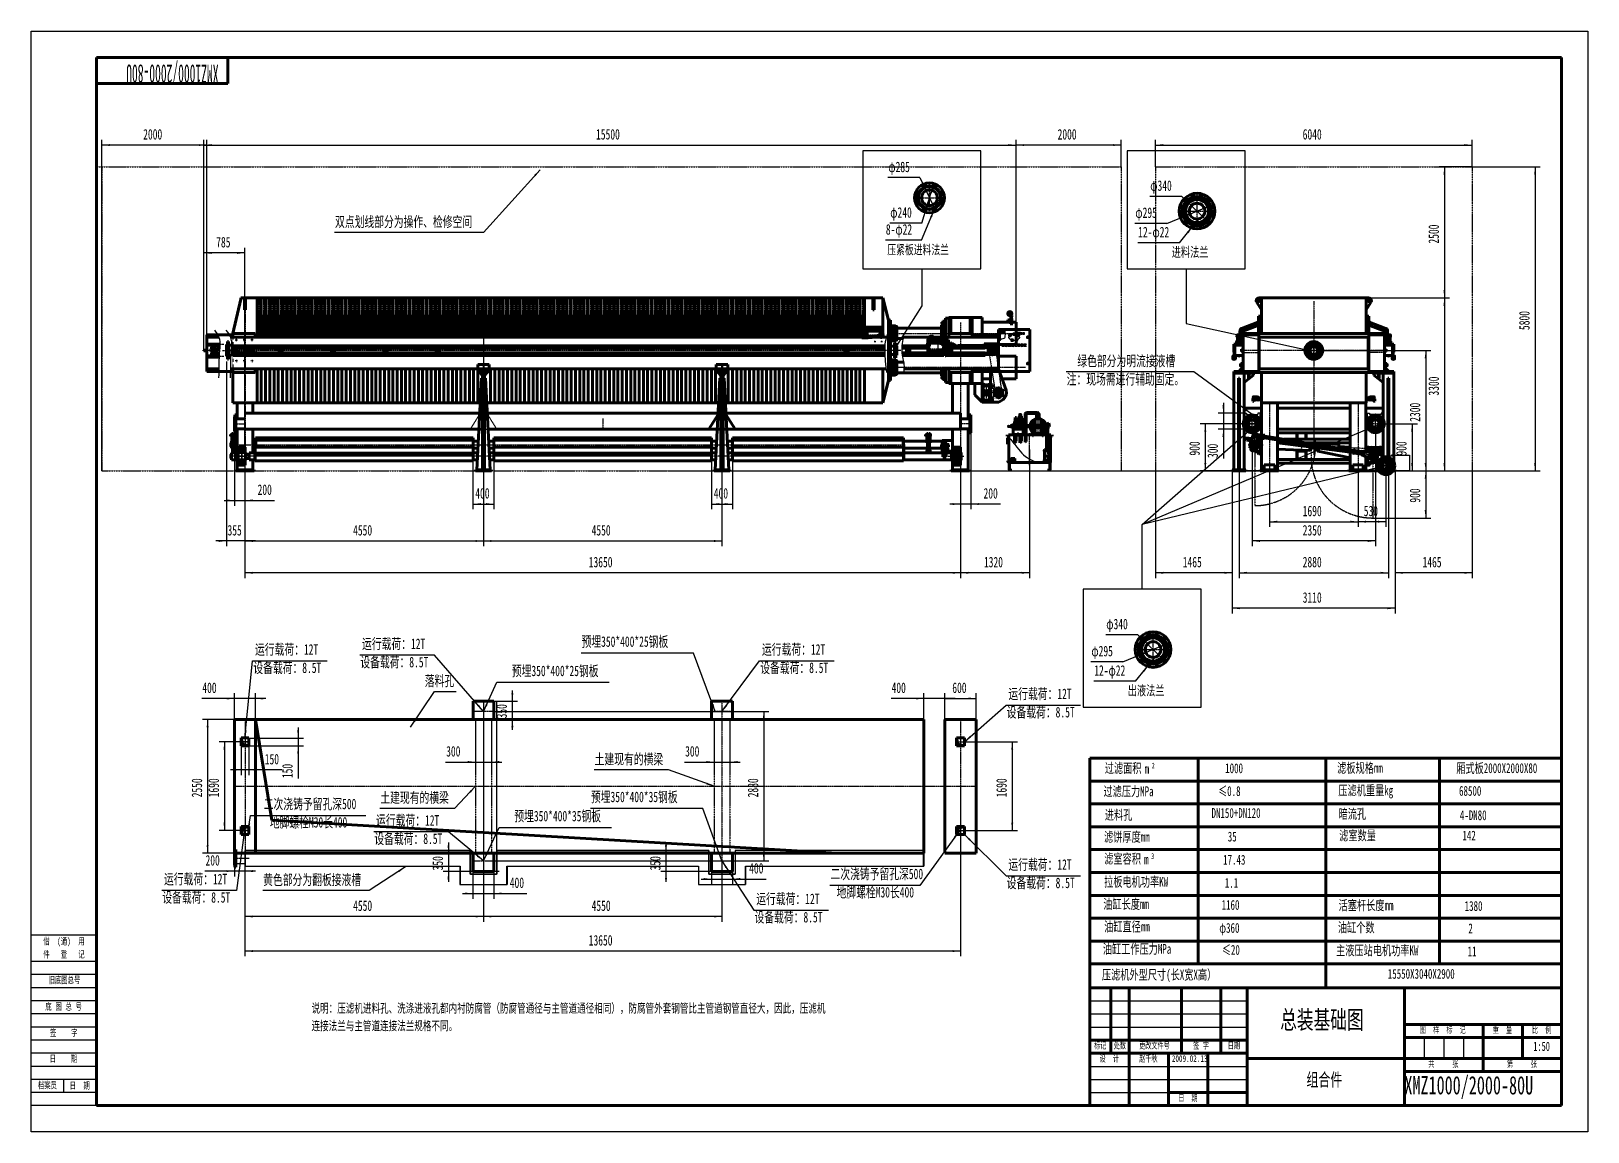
# Model space of a CAD drawing. Header units: millimetres. Extents: x -14850 to 14850, y -10500 to 10500.
import ezdxf

# ---------------------------------------------------------------- set-up
doc = ezdxf.new("R2010")
doc.units = ezdxf.units.MM
for name, pattern in [('EB_DASH', [6, 3, -3]), ('EB_DASHDOT', [39, 30, -3, 3, -3]), ('EB_DASHDOTDOT', [45, 30, -3, 3, -3, 3, -3])]:
    doc.linetypes.add(name, pattern=pattern)
for name, color, linetype, lineweight in [('CAXA0', 7, 'Continuous', 70), ('CAXA1', 1, 'EB_DASHDOT', 25), ('CAXA2', 6, 'EB_DASH', 25), ('CAXA3', 2, 'Continuous', 25), ('CAXA4', 3, 'Continuous', 25), ('CAXA5', 4, 'Continuous', 25)]:
    doc.layers.add(name, color=color, linetype=linetype, lineweight=lineweight)
doc.styles.add('TextStyle0', font='', dxfattribs={"width": 0.644851})
doc.styles.add('TextStyle1', font='', dxfattribs={"width": 0.462143})
doc.styles.add('UserTxtStyle1', font='', dxfattribs={"width": 0.667})
doc.styles.add('UserTxtStyle2', font='', dxfattribs={"width": 0.667})
doc.styles.add('UserTxtStyle3', font='', dxfattribs={"width": 0.667})
doc.styles.add('标准', font='', dxfattribs={"width": 0.667})
doc.styles.get('TextStyle0').set_extended_font_data('SimSun')
doc.styles.get('TextStyle1').set_extended_font_data('SimSun')
doc.styles.get('UserTxtStyle1').set_extended_font_data('FangSong_GB2312')
doc.styles.get('UserTxtStyle2').set_extended_font_data('FangSong_GB2312')
doc.styles.get('UserTxtStyle3').set_extended_font_data('SimSun')
doc.styles.get('标准').set_extended_font_data('SimSun')
doc.dimstyles.new('标准', dxfattribs={"dimscale": 50, "dimtxt": 4, "dimasz": 3, "dimexe": 2, "dimexo": 0, "dimtad": 1, "dimdec": 1, "dimdsep": 46, "dimtxsty": '标准', "dimcen": 0, "dimdle": 4, "dimaunit": 1, "dimazin": 2, "dimtfac": 1, "dimtdec": 3, "dimtmove": 0, "dimatfit": 3, "dimfxl": 0, "dimtolj": 1, "dimtzin": 0, "dimarcsym": 0})

msp = doc.modelspace()

# ---------------------------------------------------------------- texts
at = {"layer": 'CAXA0', "linetype": 'Continuous', "lineweight": 25, "char_height": 125, "attachment_point": 1, "style": 'UserTxtStyle2'}
for s, insert in [('\\fFangSong_GB2312|b0|i0|p34;图  样  标  记', (11643.97, -8489.37)), ('\\fFangSong_GB2312|b0|i0|p34;重  量', (13034.91, -8489.37)), ('\\fFangSong_GB2312|b0|i0|p34;比  例', (13784.91, -8489.37)), ('\\fFangSong_GB2312|b0|i0|p34;标记', (5429.53, -8789.37)), ('\\fFangSong_GB2312|b0|i0|p34;处数', (5804.53, -8789.37)), ('\\fFangSong_GB2312|b0|i0|p34;更改文件号', (6289.44, -8789.37)), ('\\fFangSong_GB2312|b0|i0|p34;签 字', (7319.72, -8789.37)), ('\\fFangSong_GB2312|b0|i0|p34;日期', (7979.53, -8789.37)), ('\\fFangSong_GB2312|b0|i0|p34;设  计', (5534.91, -9039.37)), ('\\fFangSong_GB2312|b0|i0|p34;共     张', (11805.5, -9139.37)), ('\\fFangSong_GB2312|b0|i0|p34;第     张', (13305.5, -9139.37)), ('\\fFangSong_GB2312|b0|i0|p34;日  期', (7034.91, -9789.37))]:
    msp.add_mtext(s, dxfattribs=dict(at, insert=insert))
at = {"layer": 'CAXA4', "linetype": 'Continuous', "lineweight": 25, "attachment_point": 1, "style": '标准'}
for s, insert, char_height in [('\\fSimSun|b0|i0|p34;压紧板进料法兰\\P', (1484.61, 6421.59), 180), ('\\fSimSun|b0|i0|p34;进料法兰', (6911.01, 6378.32), 187.5), ('\\fSimSun|b0|i0|p34;出液法兰', (6072.2, -1985.76), 187.5), ('\\fSimSun|b0|i0|p34;1000', (7930.54, -3469.12), 187.5), ('\\fSimSun|b0|i0|p34;滤板规格mm', (10067.21, -3462.74), 187.5), ('\\fSimSun|b0|i0|p34;厢式板2000X2000X80', (12339.07, -3466.98), 187.5), ('\\fSimSun|b0|i0|p34;过滤压力MPa', (5608.29, -3908.73), 187.5), ('\\fSimSun|b0|i0|p34;≤0.8', (7798.83, -3905.01), 187.5), ('\\fSimSun|b0|i0|p34;压滤机重量kg', (10089.99, -3890.11), 187.5), ('\\fSimSun|b0|i0|p34;68500', (12392.33, -3900.35), 187.5), ('\\fSimSun|b0|i0|p34;进料孔', (5633.9, -4358.28), 187.5), ('\\fSimSun|b0|i0|p34;DN150+DN120', (7670.11, -4322.2), 187.5), ('\\fSimSun|b0|i0|p34;暗流孔', (10094.37, -4338.85), 187.5), ('\\fSimSun|b0|i0|p34;4-DN80', (12408.24, -4365.54), 187.5), ('\\fSimSun|b0|i0|p34;滤饼厚度mm', (5619.51, -4777.84), 187.5), ('\\fSimSun|b0|i0|p34;滤室数量', (10105.48, -4751.72), 187.5), ('\\fSimSun|b0|i0|p34;35', (7979.97, -4772.61), 187.5), ('\\fSimSun|b0|i0|p34;142', (12456.31, -4753), 187.5), ('\\fSimSun|b0|i0|p34;17.43', (7891.42, -5214.93), 187.5), ('\\fSimSun|b0|i0|p34;拉板电机功率KW', (5620.97, -5634.85), 187.5), ('\\fSimSun|b0|i0|p34;1.1', (7924.47, -5655.04), 187.5), ('\\fSimSun|b0|i0|p34;油缸长度mm', (5604.31, -6059.42), 187.5), ('\\fSimSun|b0|i0|p34;1160', (7862.37, -6076.37), 187.5), ('\\fSimSun|b0|i0|p34;活塞杆长度mm', (10094.91, -6083.2), 187.5), ('\\fSimSun|b0|i0|p34;1380\\P', (12498.99, -6097.08), 187.5), ('\\fSimSun|b0|i0|p34;油缸直径mm', (5621.09, -6489.67), 187.5), ('\\fSimSun|b0|i0|p34;φ360', (7818.2, -6514.68), 187.5), ('\\fSimSun|b0|i0|p34;油缸个数', (10080.91, -6505.42), 187.5), ('\\fSimSun|b0|i0|p34;2', (12570.32, -6523.91), 187.5), ('\\fSimSun|b0|i0|p34;油缸工作压力MPa', (5595.63, -6915.86), 187.5), ('\\fSimSun|b0|i0|p34;≤20', (7869.7, -6933.98), 187.5), ('\\fSimSun|b0|i0|p34;主液压站电机功率KW', (10046.03, -6943.24), 187.5), ('\\fSimSun|b0|i0|p34;11', (12555.6, -6963.43), 187.5), ('\\fSimSun|b0|i0|p34;压滤机外型尺寸(长X宽X高）', (5579.24, -7406.98), 187.5), ('\\fSimSun|b0|i0|p34;15550X3040X2900', (11033.02, -7391), 187.5), ('\\fSimSun|b0|i0|p34;说明：压滤机进料孔、洗涤进液孔都内衬防腐管（防腐管通径与主管道通径相同），防腐管外套钢管比主管道钢管直径大，因此，压滤机', (-9500.42, -8052), 175), ('\\fSimSun|b0|i0|p34;连接法兰与主管道连接法兰规格不同。', (-9500.42, -8387.65), 175)]:
    msp.add_mtext(s, dxfattribs=dict(at, insert=insert, char_height=char_height))

# ---------------------------------------------------------------- blocks, each defined once
blk = doc.blocks.new('CAXBLOCK0')
at = {"layer": 'CAXA4', "attachment_point": 1, "style": '标准'}
for s, insert, char_height in [('\\fSimSun|b0|i0|p34;过滤面积', (5634, -3467), 187.5), ('\\fSimSun|b0|i0|p34;m', (6394, -3480), 187.5), ('\\fSimSun|b0|i0|p34;2', (6528, -3457), 109.07)]:
    blk.add_mtext(s, dxfattribs=dict(at, insert=insert, char_height=char_height))
blk = doc.blocks.new('CAXBLOCK1')
at = {"layer": 'CAXA4', "attachment_point": 1, "style": '标准'}
for s, insert, char_height in [('\\fSimSun|b0|i0|p34;滤室容积', (5623, -5195), 187.5), ('\\fSimSun|b0|i0|p34;m', (6384, -5208), 187.5), ('\\fSimSun|b0|i0|p34;3', (6518, -5185), 109.07)]:
    blk.add_mtext(s, dxfattribs=dict(at, insert=insert, char_height=char_height))
blk = doc.blocks.new('CAXBLOCK2', base_point=(8496, 2789))
at = {"layer": 'CAXA0', "color": 178}
for p, q in [((8480, 2769), (8537, 2760)), ((8487, 2813), (8526, 2806)), ((8538, 2757), (8492, 2764)), ((8521, 2810), (8499, 2814))]:
    blk.add_line(p, q, dxfattribs=at)
at = {"layer": 'CAXA0'}
for p, q in [((8656, 2788), (8524, 2810)), ((8526, 2806), (8557, 2801)), ((8537, 2760), (8550, 2758)), ((8648, 2739), (8538, 2757)), ((8656, 2788), (8648, 2739)), ((8650, 2740), (8648, 2739)), ((8650, 2740), (8657, 2786)), ((8656, 2788), (8657, 2786))]:
    blk.add_line(p, q, dxfattribs=at)
at = {"layer": 'CAXA0', "color": 178}
blk.add_arc((8496, 2789), 25, 80.7011, 260.7011, dxfattribs=at)
at = {"layer": 'CAXA0'}
for centre, radius, start, end in [((8461, 2795), 96, 335.603, 5.7991), ((8493, 2789), 68, 329.1305, 12.2717)]:
    blk.add_arc(centre, radius, start, end, dxfattribs=at)
blk = doc.blocks.new('CAXBLOCK3', base_point=(8654, 2763))
at = {"layer": 'CAXA0'}
for p, q in [((8650, 2740), (8658, 2787)), ((8651, 2731), (8675, 2727)), ((8678, 2743), (8653, 2747)), ((8683, 2774), (8659, 2778)), ((8661, 2794), (8686, 2790)), ((8679, 2735), (8687, 2782))]:
    blk.add_line(p, q, dxfattribs=at)
for centre, radius, start, end in [((8664, 2737), 14.4, 136.7754, 203.7123), ((8707, 2754), 54, 153.145, 187.3427), ((8672, 2784), 14.4, 136.7754, 203.7123), ((8664, 2737), 14.4, 316.7754, 23.7123), ((8629, 2767), 54, 333.145, 7.3427), ((8672, 2784), 14.4, 316.7754, 23.7123)]:
    blk.add_arc(centre, radius, start, end, dxfattribs=at)
at = {"layer": 'CAXA1', "linetype": 'EB_DASHDOT', "lineweight": 25}
blk.add_line((8651, 2763), (8686, 2758), dxfattribs=at)
blk = doc.blocks.new('CAXBLOCK4', base_point=(10368, 2480))
at = {"layer": 'CAXA0'}
for p, q in [((10364, 2456), (10372, 2503)), ((10365, 2448), (10389, 2444)), ((10392, 2460), (10368, 2464)), ((10397, 2491), (10373, 2495)), ((10376, 2511), (10400, 2507)), ((10393, 2451), (10401, 2498))]:
    blk.add_line(p, q, dxfattribs=at)
for centre, radius, start, end in [((10378, 2454), 14.4, 136.7754, 203.7123), ((10421, 2471), 54, 153.145, 187.3427), ((10386, 2501), 14.4, 136.7754, 203.7123), ((10379, 2454), 14.4, 316.7754, 23.7123), ((10344, 2484), 54, 333.145, 7.3427), ((10387, 2501), 14.4, 316.7754, 23.7123)]:
    blk.add_arc(centre, radius, start, end, dxfattribs=at)
at = {"layer": 'CAXA1', "linetype": 'EB_DASHDOT', "lineweight": 25}
blk.add_line((10366, 2480), (10400, 2474), dxfattribs=at)
blk = doc.blocks.new('CAXBLOCK5', base_point=(10746, 2389))
at = {"layer": 'CAXA0'}
for p, q in [((10694, 2348), (10541, 2417)), ((10727, 2453), (10561, 2484)), ((10705, 2391), (10711, 2411)), ((10705, 2391), (10711, 2390)), ((10711, 2411), (10717, 2409))]:
    blk.add_line(p, q, dxfattribs=at)
for centre, radius in [((10555, 2449), 22), ((10555, 2449), 15), ((10746, 2389), 66.5)]:
    blk.add_circle(centre, radius, dxfattribs=at)
for centre, start, end in [((10555, 2449), 72.5, 252.5), ((10746, 2389), 179.1015, 359.1015), ((10746, 2389), 359.1015, 145.8985)]:
    blk.add_arc(centre, 35, start, end, dxfattribs=at)
blk = doc.blocks.new('CAXBLOCK6', base_point=(10681, 2244))
at = {"layer": 'CAXA0'}
for p, q in [((10681, 2229), (10681, 2259)), ((10681, 2259), (10686, 2259)), ((10681, 2245), (10681, 2245)), ((10681, 2245), (10686, 2244)), ((10681, 2243), (10686, 2241)), ((10681, 2229), (10686, 2229)), ((10686, 2229), (10686, 2259))]:
    blk.add_line(p, q, dxfattribs=at)
at = {"layer": 'CAXA1', "linetype": 'EB_DASHDOT', "lineweight": 25}
blk.add_line((10678, 2244), (10689, 2244), dxfattribs=at)
blk = doc.blocks.new('CAXBLOCK7', base_point=(10686, 2244))
at = {"layer": 'CAXA0', "linetype": 'Continuous', "lineweight": 70}
for p, q in [((10686, 2260), (10686, 2227)), ((10697, 2260), (10686, 2260)), ((10686, 2254), (10686, 2234)), ((10697, 2252), (10686, 2252)), ((10697, 2236), (10686, 2236)), ((10697, 2227), (10686, 2227)), ((10698, 2256), (10698, 2232))]:
    blk.add_line(p, q, dxfattribs=at)
for centre, radius, start, end in [((10690, 2256), 7.93, 328.7194, 31.2806), ((10668, 2244), 30, 344.0628, 15.9372), ((10690, 2232), 7.93, 328.7194, 31.2806)]:
    blk.add_arc(centre, radius, start, end, dxfattribs=at)
at = {"layer": 'CAXA1', "linetype": 'EB_DASHDOT', "lineweight": 25}
blk.add_line((10700, 2244), (10683, 2244), dxfattribs=at)
blk = doc.blocks.new('CAXBLOCK8', base_point=(10681, 2534))
at = {"layer": 'CAXA0'}
for p, q in [((10681, 2549), (10681, 2519)), ((10681, 2549), (10686, 2549)), ((10681, 2535), (10686, 2537)), ((10681, 2533), (10686, 2534)), ((10681, 2533), (10681, 2533)), ((10681, 2519), (10686, 2519)), ((10686, 2549), (10686, 2519))]:
    blk.add_line(p, q, dxfattribs=at)
at = {"layer": 'CAXA1', "linetype": 'EB_DASHDOT', "lineweight": 25}
blk.add_line((10678, 2534), (10689, 2534), dxfattribs=at)
blk = doc.blocks.new('CAXBLOCK9', base_point=(10686, 2534))
at = {"layer": 'CAXA0', "linetype": 'Continuous', "lineweight": 70}
for p, q in [((10686, 2517), (10686, 2550)), ((10697, 2550), (10686, 2550)), ((10686, 2524), (10686, 2544)), ((10697, 2542), (10686, 2542)), ((10697, 2526), (10686, 2526)), ((10697, 2517), (10686, 2517)), ((10698, 2522), (10698, 2546))]:
    blk.add_line(p, q, dxfattribs=at)
for centre, radius, start, end in [((10690, 2546), 7.93, 328.7194, 31.2806), ((10668, 2534), 30, 344.0628, 15.9372), ((10690, 2522), 7.93, 328.7194, 31.2806)]:
    blk.add_arc(centre, radius, start, end, dxfattribs=at)
at = {"layer": 'CAXA1', "linetype": 'EB_DASHDOT', "lineweight": 25}
blk.add_line((10700, 2534), (10683, 2534), dxfattribs=at)
blk = doc.blocks.new('CAXBLOCK10', base_point=(10806, 2480))
at = {"layer": 'CAXA0'}
for p, q in [((10806, 2465), (10806, 2495)), ((10806, 2495), (10811, 2495)), ((10806, 2481), (10806, 2481)), ((10806, 2481), (10811, 2480)), ((10806, 2479), (10811, 2477)), ((10806, 2465), (10811, 2465)), ((10811, 2465), (10811, 2495))]:
    blk.add_line(p, q, dxfattribs=at)
at = {"layer": 'CAXA1', "linetype": 'EB_DASHDOT', "lineweight": 25}
blk.add_line((10803, 2480), (10814, 2480), dxfattribs=at)
blk = doc.blocks.new('CAXBLOCK11', base_point=(10811, 2480))
at = {"layer": 'CAXA0', "linetype": 'Continuous', "lineweight": 70}
for p, q in [((10811, 2496), (10811, 2463)), ((10822, 2496), (10811, 2496)), ((10811, 2490), (10811, 2470)), ((10822, 2488), (10811, 2488)), ((10822, 2472), (10811, 2472)), ((10822, 2463), (10811, 2463)), ((10823, 2492), (10823, 2468))]:
    blk.add_line(p, q, dxfattribs=at)
for centre, radius, start, end in [((10815, 2492), 7.93, 328.7194, 31.2806), ((10793, 2480), 30, 344.0628, 15.9372), ((10815, 2468), 7.93, 328.7194, 31.2806)]:
    blk.add_arc(centre, radius, start, end, dxfattribs=at)
at = {"layer": 'CAXA1', "linetype": 'EB_DASHDOT', "lineweight": 25}
blk.add_line((10825, 2480), (10808, 2480), dxfattribs=at)
blk = doc.blocks.new('CAXBLOCK12', base_point=(10806, 2298))
at = {"layer": 'CAXA0'}
for p, q in [((10806, 2313), (10806, 2283)), ((10806, 2313), (10811, 2313)), ((10806, 2299), (10811, 2300)), ((10806, 2297), (10811, 2298)), ((10806, 2297), (10806, 2297)), ((10806, 2283), (10811, 2283)), ((10811, 2313), (10811, 2283))]:
    blk.add_line(p, q, dxfattribs=at)
at = {"layer": 'CAXA1', "linetype": 'EB_DASHDOT', "lineweight": 25}
blk.add_line((10803, 2298), (10814, 2298), dxfattribs=at)
blk = doc.blocks.new('CAXBLOCK13', base_point=(10811, 2298))
at = {"layer": 'CAXA0', "linetype": 'Continuous', "lineweight": 70}
for p, q in [((10811, 2281), (10811, 2314)), ((10822, 2314), (10811, 2314)), ((10811, 2288), (10811, 2308)), ((10822, 2306), (10811, 2306)), ((10822, 2290), (10811, 2290)), ((10822, 2281), (10811, 2281)), ((10823, 2285), (10823, 2310))]:
    blk.add_line(p, q, dxfattribs=at)
for centre, radius, start, end in [((10815, 2310), 7.93, 328.7194, 31.2806), ((10793, 2298), 30, 344.0628, 15.9372), ((10815, 2285), 7.93, 328.7194, 31.2806)]:
    blk.add_arc(centre, radius, start, end, dxfattribs=at)
at = {"layer": 'CAXA1', "linetype": 'EB_DASHDOT', "lineweight": 25}
blk.add_line((10825, 2298), (10808, 2298), dxfattribs=at)
blk = doc.blocks.new('CAXBLOCK14', base_point=(8496, 2609))
at = {"layer": 'CAXA0'}
for p, q in [((8441, 2646), (8461, 2794)), ((8551, 2646), (8530, 2794)), ((8486, 2649), (8506, 2649)), ((8486, 2649), (8486, 2642)), ((8506, 2649), (8506, 2642))]:
    blk.add_line(p, q, dxfattribs=at)
for centre, radius in [((8496, 2609), 66.5), ((8496, 2789), 15)]:
    blk.add_circle(centre, radius, dxfattribs=at)
for centre, radius, start, end in [((8496, 2609), 66.5, 34.2013, 145.7987), ((8496, 2789), 35, 0, 180), ((8496, 2609), 66.5, 145.7987, 34.2013), ((8496, 2609), 35, 106.6015, 286.6015), ((8496, 2609), 35, 286.6015, 73.3985)]:
    blk.add_arc(centre, radius, start, end, dxfattribs=at)
at = {"layer": 'CAXA1', "linetype": 'EB_DASHDOT', "lineweight": 25}
for p, q in [((8458, 2789), (8534, 2789)), ((8496, 2519), (8496, 2842)), ((8496, 2507), (8496, 2841)), ((8496, 2539), (8496, 2678)), ((8426, 2609), (8565, 2609))]:
    blk.add_line(p, q, dxfattribs=at)
blk = doc.blocks.new('CAXBLOCK15', base_point=(8436, 2520))
at = {"layer": 'CAXA0'}
for p, q in [((8431, 2535), (8431, 2505)), ((8436, 2535), (8431, 2535)), ((8436, 2521), (8431, 2523)), ((8435, 2519), (8431, 2520)), ((8436, 2505), (8431, 2505)), ((8436, 2519), (8435, 2519)), ((8436, 2535), (8436, 2505))]:
    blk.add_line(p, q, dxfattribs=at)
at = {"layer": 'CAXA1', "linetype": 'EB_DASHDOT', "lineweight": 25}
blk.add_line((8439, 2520), (8428, 2520), dxfattribs=at)
blk = doc.blocks.new('CAXBLOCK16', base_point=(8431, 2520))
at = {"layer": 'CAXA0', "linetype": 'Continuous', "lineweight": 70}
for p, q in [((8418, 2508), (8418, 2532)), ((8419, 2537), (8431, 2537)), ((8419, 2528), (8431, 2528)), ((8419, 2512), (8431, 2512)), ((8419, 2504), (8431, 2504)), ((8431, 2504), (8431, 2537)), ((8431, 2510), (8431, 2530))]:
    blk.add_line(p, q, dxfattribs=at)
for centre, radius, start, end in [((8426, 2532), 7.93, 148.7194, 211.2806), ((8448, 2520), 30, 164.0628, 195.9372), ((8426, 2508), 7.93, 148.7194, 211.2806)]:
    blk.add_arc(centre, radius, start, end, dxfattribs=at)
at = {"layer": 'CAXA1', "linetype": 'EB_DASHDOT', "lineweight": 25}
blk.add_line((8416, 2520), (8434, 2520), dxfattribs=at)
blk = doc.blocks.new('CAXBLOCK17', base_point=(8436, 2698))
at = {"layer": 'CAXA0'}
for p, q in [((8431, 2683), (8431, 2713)), ((8436, 2713), (8431, 2713)), ((8435, 2699), (8431, 2698)), ((8436, 2696), (8431, 2695)), ((8436, 2683), (8431, 2683)), ((8436, 2699), (8435, 2699)), ((8436, 2683), (8436, 2713))]:
    blk.add_line(p, q, dxfattribs=at)
at = {"layer": 'CAXA1', "linetype": 'EB_DASHDOT', "lineweight": 25}
blk.add_line((8439, 2698), (8428, 2698), dxfattribs=at)
blk = doc.blocks.new('CAXBLOCK18', base_point=(8431, 2698))
at = {"layer": 'CAXA0', "linetype": 'Continuous', "lineweight": 70}
for p, q in [((8418, 2710), (8418, 2685)), ((8419, 2714), (8431, 2714)), ((8419, 2706), (8431, 2706)), ((8419, 2690), (8431, 2690)), ((8419, 2681), (8431, 2681)), ((8431, 2714), (8431, 2681)), ((8431, 2708), (8431, 2688))]:
    blk.add_line(p, q, dxfattribs=at)
for centre, radius, start, end in [((8426, 2710), 7.93, 148.7194, 211.2806), ((8448, 2698), 30, 164.0628, 195.9372), ((8426, 2685), 7.93, 148.7194, 211.2806)]:
    blk.add_arc(centre, radius, start, end, dxfattribs=at)
at = {"layer": 'CAXA1', "linetype": 'EB_DASHDOT', "lineweight": 25}
blk.add_line((8416, 2698), (8434, 2698), dxfattribs=at)
blk = doc.blocks.new('CAXBLOCK19', base_point=(8561, 2468))
at = {"layer": 'CAXA0'}
for p, q in [((8556, 2483), (8556, 2453)), ((8561, 2483), (8556, 2483)), ((8561, 2469), (8556, 2470)), ((8560, 2467), (8556, 2468)), ((8561, 2453), (8556, 2453)), ((8561, 2466), (8560, 2467)), ((8561, 2483), (8561, 2453))]:
    blk.add_line(p, q, dxfattribs=at)
at = {"layer": 'CAXA1', "linetype": 'EB_DASHDOT', "lineweight": 25}
blk.add_line((8564, 2468), (8553, 2468), dxfattribs=at)
blk = doc.blocks.new('CAXBLOCK20', base_point=(8556, 2468))
at = {"layer": 'CAXA0', "linetype": 'Continuous', "lineweight": 70}
for p, q in [((8543, 2455), (8543, 2480)), ((8544, 2484), (8556, 2484)), ((8544, 2476), (8556, 2476)), ((8544, 2459), (8556, 2459)), ((8544, 2451), (8556, 2451)), ((8556, 2451), (8556, 2484)), ((8556, 2458), (8556, 2478))]:
    blk.add_line(p, q, dxfattribs=at)
for centre, radius, start, end in [((8551, 2480), 7.93, 148.7194, 211.2806), ((8573, 2468), 30, 164.0628, 195.9372), ((8551, 2455), 7.93, 148.7194, 211.2806)]:
    blk.add_arc(centre, radius, start, end, dxfattribs=at)
at = {"layer": 'CAXA1', "linetype": 'EB_DASHDOT', "lineweight": 25}
blk.add_line((8541, 2468), (8559, 2468), dxfattribs=at)
blk = doc.blocks.new('*D22')
at = {"layer": 'CAXA4', "linetype": 'Continuous', "lineweight": 25}
for points in [[(7150, 7303), (7245, 7185), (7271, 7212)], [(7637, 6829), (7517, 6920), (7543, 6947)]]:
    blk.add_hatch(color=0, dxfattribs=at).paths.add_polyline_path(points, flags=0)
at = {"layer": 'CAXA4', "color": 0, "linetype": 'Continuous', "lineweight": 25}
for q in [(6491, 7348), (7637, 6829)]:
    blk.add_line((7105, 7348), q, dxfattribs=at)
at = {"layer": 'CAXA4', "color": 0, "linetype": 'Continuous', "lineweight": 25, "insert": (6501, 7653), "char_height": 200, "attachment_point": 1, "style": '标准'}
blk.add_mtext('\\fSimSun|b0|i0|p34;φ340', dxfattribs=at)
blk = doc.blocks.new('CAXBLOCK21', base_point=(8266, 4129))
at = {"layer": 'CAXA0'}
for p, q in [((8257, 4156), (8257, 4102)), ((8266, 4156), (8257, 4156)), ((8266, 4131), (8257, 4134)), ((8265, 4127), (8257, 4129)), ((8266, 4102), (8257, 4102)), ((8266, 4127), (8265, 4127)), ((8266, 4156), (8266, 4102))]:
    blk.add_line(p, q, dxfattribs=at)
at = {"layer": 'CAXA1', "linetype": 'EB_DASHDOT', "lineweight": 25}
blk.add_line((8269, 4129), (8254, 4129), dxfattribs=at)
blk = doc.blocks.new('CAXBLOCK23')
at = {"layer": 'CAXA4', "color": 0, "linetype": 'Continuous', "lineweight": 25}
for p, q in [((8271, 4105), (8266, 4109)), ((8271, 4101), (8266, 4106)), ((8271, 4097), (8266, 4102)), ((8267, 4096), (8266, 4097)), ((8271, 4109), (8271, 4109))]:
    blk.add_line(p, q, dxfattribs=at)
blk = doc.blocks.new('CAXBLOCK24')
at = {"layer": 'CAXA4', "color": 0, "linetype": 'Continuous', "lineweight": 25}
for p, q in [((8271, 4156), (8266, 4161)), ((8271, 4160), (8269, 4162)), ((8271, 4152), (8266, 4157)), ((8270, 4148), (8266, 4153))]:
    blk.add_line(p, q, dxfattribs=at)
blk = doc.blocks.new('CAXBLOCK22', base_point=(8271, 4129))
at = {"layer": 'CAXA0'}
for p, q in [((8266, 4162), (8266, 4096)), ((8271, 4162), (8266, 4162)), ((8271, 4096), (8271, 4162)), ((8271, 4148), (8266, 4148)), ((8266, 4109), (8271, 4109)), ((8266, 4096), (8271, 4096))]:
    blk.add_line(p, q, dxfattribs=at)
at = {"layer": 'CAXA1', "color": 1, "linetype": 'EB_DASHDOT', "lineweight": 25}
blk.add_line((8274, 4129), (8263, 4129), dxfattribs=at)
at = {"layer": 'CAXA5'}
for name in ['CAXBLOCK24', 'CAXBLOCK23']:
    blk.add_blockref(name, (0, 0), dxfattribs=at)
blk = doc.blocks.new('CAXBLOCK25', base_point=(8266, 4609))
at = {"layer": 'CAXA0'}
for p, q in [((8257, 4582), (8257, 4636)), ((8266, 4636), (8257, 4636)), ((8265, 4611), (8257, 4609)), ((8266, 4607), (8257, 4604)), ((8266, 4582), (8257, 4582)), ((8266, 4611), (8265, 4611)), ((8266, 4582), (8266, 4636))]:
    blk.add_line(p, q, dxfattribs=at)
at = {"layer": 'CAXA1', "linetype": 'EB_DASHDOT', "lineweight": 25}
blk.add_line((8269, 4609), (8254, 4609), dxfattribs=at)
blk = doc.blocks.new('CAXBLOCK27')
at = {"layer": 'CAXA4', "color": 0, "linetype": 'Continuous', "lineweight": 25}
for p, q in [((8271, 4635), (8266, 4640)), ((8271, 4631), (8266, 4636)), ((8269, 4628), (8266, 4632)), ((8271, 4640), (8268, 4642))]:
    blk.add_line(p, q, dxfattribs=at)
blk = doc.blocks.new('CAXBLOCK28')
at = {"layer": 'CAXA4', "color": 0, "linetype": 'Continuous', "lineweight": 25}
for p, q in [((8271, 4584), (8266, 4589)), ((8271, 4580), (8266, 4585)), ((8271, 4576), (8266, 4581)), ((8267, 4576), (8266, 4577)), ((8271, 4589), (8270, 4589))]:
    blk.add_line(p, q, dxfattribs=at)
blk = doc.blocks.new('CAXBLOCK26', base_point=(8271, 4609))
at = {"layer": 'CAXA0'}
for p, q in [((8266, 4576), (8266, 4642)), ((8266, 4642), (8271, 4642)), ((8266, 4628), (8271, 4628)), ((8271, 4589), (8266, 4589)), ((8271, 4576), (8266, 4576)), ((8271, 4642), (8271, 4576))]:
    blk.add_line(p, q, dxfattribs=at)
at = {"layer": 'CAXA1', "color": 1, "linetype": 'EB_DASHDOT', "lineweight": 25}
blk.add_line((8274, 4609), (8263, 4609), dxfattribs=at)
at = {"layer": 'CAXA5'}
for name in ['CAXBLOCK27', 'CAXBLOCK28']:
    blk.add_blockref(name, (0, 0), dxfattribs=at)
blk = doc.blocks.new('CAXBLOCK29', base_point=(8164, 4570))
at = {"layer": 'CAXA0'}
for p, q in [((8150, 4580), (8150, 4560)), ((8163, 4584), (8151, 4584)), ((8151, 4577), (8163, 4577)), ((8151, 4563), (8163, 4563)), ((8163, 4556), (8151, 4556)), ((8164, 4580), (8164, 4560))]:
    blk.add_line(p, q, dxfattribs=at)
for centre, radius, start, end in [((8156, 4580), 6.38, 147.1328, 212.8672), ((8174, 4570), 24, 163.2213, 196.7787), ((8156, 4560), 6.38, 147.1328, 212.8672), ((8157, 4580), 6.38, 327.1328, 32.8672), ((8140, 4570), 24, 343.2213, 16.7787), ((8157, 4560), 6.38, 327.1328, 32.8672)]:
    blk.add_arc(centre, radius, start, end, dxfattribs=at)
at = {"layer": 'CAXA1', "linetype": 'EB_DASHDOT', "lineweight": 25}
blk.add_line((8165, 4570), (8147, 4570), dxfattribs=at)
blk = doc.blocks.new('CAXBLOCK30', base_point=(8256, 4409))
at = {"layer": 'CAXA0'}
for p, q in [((8245, 4409), (8251, 4418)), ((8245, 4409), (8251, 4400)), ((8251, 4418), (8261, 4418)), ((8251, 4400), (8261, 4400)), ((8266, 4409), (8261, 4418)), ((8266, 4409), (8261, 4400))]:
    blk.add_line(p, q, dxfattribs=at)
for radius in [9, 5.1]:
    blk.add_circle((8256, 4409), radius, dxfattribs=at)
at = {"layer": 'CAXA1', "linetype": 'EB_DASHDOT', "lineweight": 25}
for p, q in [((8269, 4409), (8242, 4409)), ((8256, 4421), (8256, 4397))]:
    blk.add_line(p, q, dxfattribs=at)
at = {"layer": 'CAXA3'}
blk.add_arc((8256, 4409), 6, 90, 10, dxfattribs=at)
blk = doc.blocks.new('CAXBLOCK31', base_point=(8256, 4409))
at = {"layer": 'CAXA0'}
for radius in [12, 6.75]:
    blk.add_circle((8256, 4409), radius, dxfattribs=at)
at = {"layer": 'CAXA1', "color": 1, "linetype": 'EB_DASHDOT', "lineweight": 25}
for p, q in [((8273, 4409), (8239, 4409)), ((8256, 4392), (8256, 4426))]:
    blk.add_line(p, q, dxfattribs=at)
blk = doc.blocks.new('CAXBLOCK32', base_point=(8271, 4431))
at = {"layer": 'CAXA0'}
for p, q in [((8271, 4431), (8241, 4431)), ((8241, 4431), (8241, 4386)), ((8241, 4386), (8271, 4386)), ((8271, 4386), (8271, 4431))]:
    blk.add_line(p, q, dxfattribs=at)
blk = doc.blocks.new('CAXBLOCK33', base_point=(10976, 4129))
at = {"layer": 'CAXA0'}
for p, q in [((10976, 4156), (10976, 4102)), ((10976, 4156), (10985, 4156)), ((10976, 4131), (10985, 4134)), ((10976, 4127), (10977, 4127)), ((10976, 4102), (10985, 4102)), ((10977, 4127), (10985, 4129)), ((10985, 4156), (10985, 4102))]:
    blk.add_line(p, q, dxfattribs=at)
at = {"layer": 'CAXA1', "linetype": 'EB_DASHDOT', "lineweight": 25}
blk.add_line((10973, 4129), (10988, 4129), dxfattribs=at)
blk = doc.blocks.new('CAXBLOCK35')
at = {"layer": 'CAXA4', "color": 0, "linetype": 'Continuous', "lineweight": 25}
for p, q in [((10976, 4103), (10971, 4108)), ((10976, 4098), (10971, 4103)), ((10974, 4096), (10971, 4099)), ((10976, 4107), (10973, 4109))]:
    blk.add_line(p, q, dxfattribs=at)
blk = doc.blocks.new('CAXBLOCK36')
at = {"layer": 'CAXA4', "color": 0, "linetype": 'Continuous', "lineweight": 25}
for p, q in [((10976, 4154), (10971, 4159)), ((10976, 4158), (10972, 4162)), ((10976, 4149), (10971, 4154)), ((10972, 4148), (10971, 4150))]:
    blk.add_line(p, q, dxfattribs=at)
blk = doc.blocks.new('CAXBLOCK34', base_point=(10971, 4129))
at = {"layer": 'CAXA0'}
for p, q in [((10971, 4096), (10971, 4162)), ((10971, 4162), (10976, 4162)), ((10976, 4162), (10976, 4096)), ((10971, 4148), (10976, 4148)), ((10976, 4109), (10971, 4109)), ((10976, 4096), (10971, 4096))]:
    blk.add_line(p, q, dxfattribs=at)
at = {"layer": 'CAXA1', "color": 1, "linetype": 'EB_DASHDOT', "lineweight": 25}
blk.add_line((10968, 4129), (10979, 4129), dxfattribs=at)
at = {"layer": 'CAXA5'}
for name in ['CAXBLOCK36', 'CAXBLOCK35']:
    blk.add_blockref(name, (0, 0), dxfattribs=at)
blk = doc.blocks.new('CAXBLOCK37', base_point=(10976, 4609))
at = {"layer": 'CAXA0'}
for p, q in [((10976, 4582), (10976, 4636)), ((10976, 4636), (10985, 4636)), ((10976, 4611), (10977, 4611)), ((10976, 4607), (10985, 4604)), ((10976, 4582), (10985, 4582)), ((10977, 4611), (10985, 4609)), ((10985, 4582), (10985, 4636))]:
    blk.add_line(p, q, dxfattribs=at)
at = {"layer": 'CAXA1', "linetype": 'EB_DASHDOT', "lineweight": 25}
blk.add_line((10973, 4609), (10988, 4609), dxfattribs=at)
blk = doc.blocks.new('CAXBLOCK39')
at = {"layer": 'CAXA4', "color": 0, "linetype": 'Continuous', "lineweight": 25}
for p, q in [((10976, 4637), (10971, 4642)), ((10976, 4633), (10971, 4638)), ((10976, 4629), (10971, 4634)), ((10972, 4628), (10971, 4629)), ((10976, 4641), (10975, 4642))]:
    blk.add_line(p, q, dxfattribs=at)
blk = doc.blocks.new('CAXBLOCK40')
at = {"layer": 'CAXA4', "color": 0, "linetype": 'Continuous', "lineweight": 25}
for p, q in [((10976, 4582), (10971, 4587)), ((10976, 4578), (10971, 4583)), ((10973, 4576), (10971, 4579)), ((10976, 4586), (10973, 4589))]:
    blk.add_line(p, q, dxfattribs=at)
blk = doc.blocks.new('CAXBLOCK38', base_point=(10971, 4609))
at = {"layer": 'CAXA0'}
for p, q in [((10976, 4642), (10971, 4642)), ((10971, 4642), (10971, 4576)), ((10976, 4628), (10971, 4628)), ((10971, 4589), (10976, 4589)), ((10971, 4576), (10976, 4576)), ((10976, 4576), (10976, 4642))]:
    blk.add_line(p, q, dxfattribs=at)
at = {"layer": 'CAXA1', "color": 1, "linetype": 'EB_DASHDOT', "lineweight": 25}
blk.add_line((10968, 4609), (10979, 4609), dxfattribs=at)
at = {"layer": 'CAXA5'}
for name in ['CAXBLOCK39', 'CAXBLOCK40']:
    blk.add_blockref(name, (0, 0), dxfattribs=at)
blk = doc.blocks.new('CAXBLOCK41', base_point=(11078, 4570))
at = {"layer": 'CAXA0'}
for p, q in [((11078, 4580), (11078, 4560)), ((11079, 4584), (11091, 4584)), ((11091, 4577), (11079, 4577)), ((11091, 4563), (11079, 4563)), ((11079, 4556), (11091, 4556)), ((11092, 4580), (11092, 4560))]:
    blk.add_line(p, q, dxfattribs=at)
for centre, radius, start, end in [((11084, 4580), 6.38, 147.1328, 212.8672), ((11102, 4570), 24, 163.2213, 196.7787), ((11084, 4560), 6.38, 147.1328, 212.8672), ((11085, 4580), 6.38, 327.1328, 32.8672), ((11068, 4570), 24, 343.2213, 16.7787), ((11085, 4560), 6.38, 327.1328, 32.8672)]:
    blk.add_arc(centre, radius, start, end, dxfattribs=at)
at = {"layer": 'CAXA1', "linetype": 'EB_DASHDOT', "lineweight": 25}
blk.add_line((11077, 4570), (11095, 4570), dxfattribs=at)
blk = doc.blocks.new('CAXBLOCK42', base_point=(10986, 4409))
at = {"layer": 'CAXA0'}
for p, q in [((10975, 4409), (10981, 4418)), ((10975, 4409), (10981, 4400)), ((10991, 4418), (10981, 4418)), ((10991, 4400), (10981, 4400)), ((10996, 4409), (10991, 4418)), ((10996, 4409), (10991, 4400))]:
    blk.add_line(p, q, dxfattribs=at)
for radius in [9, 5.1]:
    blk.add_circle((10986, 4409), radius, dxfattribs=at)
at = {"layer": 'CAXA1', "linetype": 'EB_DASHDOT', "lineweight": 25}
for p, q in [((10972, 4409), (10999, 4409)), ((10986, 4421), (10986, 4397))]:
    blk.add_line(p, q, dxfattribs=at)
at = {"layer": 'CAXA3'}
blk.add_arc((10986, 4409), 6, 170, 90, dxfattribs=at)
blk = doc.blocks.new('CAXBLOCK43', base_point=(10986, 4409))
at = {"layer": 'CAXA0'}
for radius in [12, 6.75]:
    blk.add_circle((10986, 4409), radius, dxfattribs=at)
at = {"layer": 'CAXA1', "color": 1, "linetype": 'EB_DASHDOT', "lineweight": 25}
for p, q in [((10969, 4409), (11003, 4409)), ((10986, 4392), (10986, 4426))]:
    blk.add_line(p, q, dxfattribs=at)
blk = doc.blocks.new('CAXBLOCK44', base_point=(10971, 4431))
at = {"layer": 'CAXA0'}
for p, q in [((10971, 4431), (11001, 4431)), ((10971, 4386), (10971, 4431)), ((11001, 4386), (10971, 4386)), ((11001, 4431), (11001, 4386))]:
    blk.add_line(p, q, dxfattribs=at)
blk = doc.blocks.new('*D47')
at = {"layer": 'CAXA4', "linetype": 'Continuous', "lineweight": 25}
for points in [[(7325, 6791), (7434, 6896), (7404, 6919)], [(7310, 6772), (7231, 6643), (7201, 6667)]]:
    blk.add_hatch(color=0, dxfattribs=at).paths.add_polyline_path(points, flags=0)
at = {"layer": 'CAXA4', "color": 0, "linetype": 'Continuous', "lineweight": 25}
for q in [(7450, 6947), (6261, 6461)]:
    blk.add_line((7060, 6461), q, dxfattribs=at)
at = {"layer": 'CAXA4', "color": 0, "linetype": 'Continuous', "lineweight": 25, "insert": (6271, 6767), "char_height": 200, "attachment_point": 1, "style": '标准'}
blk.add_mtext('\\fSimSun|b0|i0|p34;12-φ22', dxfattribs=at)
blk = doc.blocks.new('*D48')
at = {"layer": 'CAXA4', "linetype": 'Continuous', "lineweight": 25}
for points in [[(7667, 7178), (7535, 7104), (7521, 7139)], [(7121, 6954), (7267, 6994), (7253, 7029)]]:
    blk.add_hatch(color=0, dxfattribs=at).paths.add_polyline_path(points, flags=0)
at = {"layer": 'CAXA4', "color": 0, "linetype": 'Continuous', "lineweight": 25}
for q in [(7667, 7178), (6207, 6831)]:
    blk.add_line((6820, 6831), q, dxfattribs=at)
at = {"layer": 'CAXA4', "color": 0, "linetype": 'Continuous', "lineweight": 25, "insert": (6217, 7137), "char_height": 200, "attachment_point": 1, "style": '标准'}
blk.add_mtext('\\fSimSun|b0|i0|p34;φ295', dxfattribs=at)
blk = doc.blocks.new('*D49')
at = {"layer": 'CAXA4', "linetype": 'Continuous', "lineweight": 25}
for points in [[(11756, 4409), (11737, 4259), (11775, 4259)], [(11756, 2109), (11737, 2259), (11775, 2259)]]:
    blk.add_hatch(color=0, dxfattribs=at).paths.add_polyline_path(points, flags=0)
at = {"layer": 'CAXA4', "color": 0, "linetype": 'Continuous', "lineweight": 25}
for p, q in [((9621, 4409), (11856, 4409)), ((11756, 4409), (11756, 2109)), ((11141, 2109), (11856, 2109))]:
    blk.add_line(p, q, dxfattribs=at)
at = {"layer": 'CAXA4', "color": 0, "linetype": 'Continuous', "lineweight": 25, "insert": (11451, 3047), "char_height": 200, "attachment_point": 1, "rotation": 90, "style": '标准'}
blk.add_mtext('\\fSimSun|b0|i0|p34;2300', dxfattribs=at)
blk = doc.blocks.new('*D50')
at = {"layer": 'CAXA4', "linetype": 'Continuous', "lineweight": 25}
for points in [[(11756, 2109), (11737, 1959), (11775, 1959)], [(11756, 1211), (11737, 1361), (11775, 1361)]]:
    blk.add_hatch(color=0, dxfattribs=at).paths.add_polyline_path(points, flags=0)
at = {"layer": 'CAXA4', "color": 0, "linetype": 'Continuous', "lineweight": 25}
for p, q in [((11141, 2109), (11856, 2109)), ((11756, 2109), (11756, 1211)), ((10746, 1211), (11856, 1211))]:
    blk.add_line(p, q, dxfattribs=at)
at = {"layer": 'CAXA4', "color": 0, "linetype": 'Continuous', "lineweight": 25, "insert": (11451, 1504), "char_height": 200, "attachment_point": 1, "rotation": 90, "style": '标准'}
blk.add_mtext('\\fSimSun|b0|i0|p34;900', dxfattribs=at)
blk = doc.blocks.new('*D51')
at = {"layer": 'CAXA4', "linetype": 'Continuous', "lineweight": 25}
for points in [[(8776, 1141), (8926, 1122), (8926, 1160)], [(10466, 1141), (10316, 1122), (10316, 1160)]]:
    blk.add_hatch(color=0, dxfattribs=at).paths.add_polyline_path(points, flags=0)
at = {"layer": 'CAXA4', "color": 0, "linetype": 'Continuous', "lineweight": 25}
for p, q in [((8776, 2109), (8776, 1041)), ((10466, 2109), (10466, 1041)), ((8776, 1141), (10466, 1141))]:
    blk.add_line(p, q, dxfattribs=at)
at = {"layer": 'CAXA4', "color": 0, "linetype": 'Continuous', "lineweight": 25, "insert": (9409, 1446), "char_height": 200, "attachment_point": 1, "style": '标准'}
blk.add_mtext('\\fSimSun|b0|i0|p34;1690', dxfattribs=at)
blk = doc.blocks.new('*D52')
at = {"layer": 'CAXA4', "linetype": 'Continuous', "lineweight": 25}
for points in [[(12113, 5409), (12095, 5259), (12132, 5259)], [(12113, 2109), (12095, 2259), (12132, 2259)]]:
    blk.add_hatch(color=0, dxfattribs=at).paths.add_polyline_path(points, flags=0)
at = {"layer": 'CAXA4', "color": 0, "linetype": 'Continuous', "lineweight": 25}
for p, q in [((10646, 5409), (12213, 5409)), ((12113, 5409), (12113, 2109)), ((11141, 2109), (12213, 2109))]:
    blk.add_line(p, q, dxfattribs=at)
at = {"layer": 'CAXA4', "color": 0, "linetype": 'Continuous', "lineweight": 25, "insert": (11808, 3547), "char_height": 200, "attachment_point": 1, "rotation": 90, "style": '标准'}
blk.add_mtext('\\fSimSun|b0|i0|p34;3300', dxfattribs=at)
blk = doc.blocks.new('*D53')
at = {"layer": 'CAXA4', "linetype": 'Continuous', "lineweight": 25}
for points in [[(-9755, -2986), (-9774, -2836), (-9737, -2836)], [(-9755, -3136), (-9774, -3286), (-9737, -3286)]]:
    blk.add_hatch(color=0, dxfattribs=at).paths.add_polyline_path(points, flags=0)
at = {"layer": 'CAXA4', "color": 0, "linetype": 'Continuous', "lineweight": 25}
for p, q in [((-9755, -2786), (-9755, -3761)), ((-10695, -2986), (-9655, -2986)), ((-10695, -3136), (-9655, -3136))]:
    blk.add_line(p, q, dxfattribs=at)
at = {"layer": 'CAXA4', "color": 0, "linetype": 'Continuous', "lineweight": 25, "insert": (-10061, -3751), "char_height": 200, "attachment_point": 1, "rotation": 90, "style": '标准'}
blk.add_mtext('\\fSimSun|b0|i0|p34;150', dxfattribs=at)
blk = doc.blocks.new('*D54')
at = {"layer": 'CAXA4', "linetype": 'Continuous', "lineweight": 25}
for points in [[(-10845, -3595), (-10995, -3576), (-10995, -3613)], [(-10695, -3595), (-10545, -3576), (-10545, -3613)]]:
    blk.add_hatch(color=0, dxfattribs=at).paths.add_polyline_path(points, flags=0)
at = {"layer": 'CAXA4', "color": 0, "linetype": 'Continuous', "lineweight": 25}
for p, q in [((-10845, -3136), (-10845, -3695)), ((-10695, -3136), (-10695, -3695)), ((-10070, -3595), (-11045, -3595))]:
    blk.add_line(p, q, dxfattribs=at)
at = {"layer": 'CAXA4', "color": 0, "linetype": 'Continuous', "lineweight": 25, "insert": (-10393, -3289), "char_height": 200, "attachment_point": 1, "style": '标准'}
blk.add_mtext('\\fSimSun|b0|i0|p34;150', dxfattribs=at)
blk = doc.blocks.new('*D55')
at = {"layer": 'CAXA4', "linetype": 'Continuous', "lineweight": 25}
for points in [[(-10970, -2232), (-11120, -2213), (-11120, -2251)], [(-10570, -2232), (-10420, -2213), (-10420, -2251)]]:
    blk.add_hatch(color=0, dxfattribs=at).paths.add_polyline_path(points, flags=0)
at = {"layer": 'CAXA4', "color": 0, "linetype": 'Continuous', "lineweight": 25}
for p, q in [((-10370, -2232), (-11594, -2232)), ((-10970, -5006), (-10970, -2132)), ((-10570, -5006), (-10570, -2132))]:
    blk.add_line(p, q, dxfattribs=at)
at = {"layer": 'CAXA4', "color": 0, "linetype": 'Continuous', "lineweight": 25, "insert": (-11584, -1927), "char_height": 200, "attachment_point": 1, "style": '标准'}
blk.add_mtext('\\fSimSun|b0|i0|p34;400', dxfattribs=at)
blk = doc.blocks.new('*D56')
at = {"layer": 'CAXA4', "linetype": 'Continuous', "lineweight": 25}
for points in [[(2180, -2232), (2030, -2213), (2030, -2251)], [(2580, -2232), (2730, -2213), (2730, -2251)]]:
    blk.add_hatch(color=0, dxfattribs=at).paths.add_polyline_path(points, flags=0)
at = {"layer": 'CAXA4', "color": 0, "linetype": 'Continuous', "lineweight": 25}
for p, q in [((2780, -2232), (1556, -2232)), ((2180, -2806), (2180, -2132)), ((2580, -2806), (2580, -2132))]:
    blk.add_line(p, q, dxfattribs=at)
at = {"layer": 'CAXA4', "color": 0, "linetype": 'Continuous', "lineweight": 25, "insert": (1566, -1927), "char_height": 200, "attachment_point": 1, "style": '标准'}
blk.add_mtext('\\fSimSun|b0|i0|p34;400', dxfattribs=at)
blk = doc.blocks.new('*D57')
at = {"layer": 'CAXA4', "linetype": 'Continuous', "lineweight": 25}
for points in [[(2580, -2232), (2730, -2251), (2730, -2213)], [(3180, -2232), (3030, -2251), (3030, -2213)]]:
    blk.add_hatch(color=0, dxfattribs=at).paths.add_polyline_path(points, flags=0)
at = {"layer": 'CAXA4', "color": 0, "linetype": 'Continuous', "lineweight": 25}
for p, q in [((2580, -2806), (2580, -2132)), ((2580, -2232), (3180, -2232)), ((3180, -2806), (3180, -2132))]:
    blk.add_line(p, q, dxfattribs=at)
at = {"layer": 'CAXA4', "color": 0, "linetype": 'Continuous', "lineweight": 25, "insert": (2724, -1927), "char_height": 200, "attachment_point": 1, "style": '标准'}
blk.add_mtext('\\fSimSun|b0|i0|p34;600', dxfattribs=at)
blk = doc.blocks.new('*D58')
at = {"layer": 'CAXA4', "linetype": 'Continuous', "lineweight": 25}
blk.add_hatch(color=0, dxfattribs=at).paths.add_polyline_path([(-7614, -2778), (-7514, -2664), (-7545, -2643)], flags=0)
at = {"layer": 'CAXA4', "color": 0, "linetype": 'Continuous', "lineweight": 25}
for p, q in [((-7614, -2778), (-7155, -2100)), ((-7155, -2100), (-6742, -2100))]:
    blk.add_line(p, q, dxfattribs=at)
at = {"layer": 'CAXA4', "color": 0, "linetype": 'Continuous', "lineweight": 25, "insert": (-7340, -1795), "char_height": 200, "attachment_point": 1, "style": '标准'}
blk.add_mtext('\\fSimSun|b0|i0|p34;落料孔', dxfattribs=at)
blk = doc.blocks.new('*D59')
at = {"layer": 'CAXA4', "linetype": 'Continuous', "lineweight": 25}
for points in [[(-11162, -3061), (-11181, -3211), (-11143, -3211)], [(-11162, -4751), (-11181, -4601), (-11143, -4601)]]:
    blk.add_hatch(color=0, dxfattribs=at).paths.add_polyline_path(points, flags=0)
at = {"layer": 'CAXA4', "color": 0, "linetype": 'Continuous', "lineweight": 25}
for p, q in [((-10692, -3061), (-11262, -3061)), ((-11162, -3061), (-11162, -4751)), ((-10692, -4751), (-11262, -4751))]:
    blk.add_line(p, q, dxfattribs=at)
at = {"layer": 'CAXA4', "color": 0, "linetype": 'Continuous', "lineweight": 25, "insert": (-11467, -4118), "char_height": 200, "attachment_point": 1, "rotation": 90, "style": '标准'}
blk.add_mtext('\\fSimSun|b0|i0|p34;1690', dxfattribs=at)
blk = doc.blocks.new('*D60')
at = {"layer": 'CAXA4', "linetype": 'Continuous', "lineweight": 25}
for points in [[(-11483, -2631), (-11502, -2781), (-11464, -2781)], [(-11483, -5181), (-11502, -5031), (-11464, -5031)]]:
    blk.add_hatch(color=0, dxfattribs=at).paths.add_polyline_path(points, flags=0)
at = {"layer": 'CAXA4', "color": 0, "linetype": 'Continuous', "lineweight": 25}
for p, q in [((-10970, -2631), (-11583, -2631)), ((-11483, -2631), (-11483, -5181)), ((-10970, -5181), (-11583, -5181))]:
    blk.add_line(p, q, dxfattribs=at)
at = {"layer": 'CAXA4', "color": 0, "linetype": 'Continuous', "lineweight": 25, "insert": (-11788, -4118), "char_height": 200, "attachment_point": 1, "rotation": 90, "style": '标准'}
blk.add_mtext('\\fSimSun|b0|i0|p34;2550', dxfattribs=at)
blk = doc.blocks.new('*D61')
at = {"layer": 'CAXA4', "linetype": 'Continuous', "lineweight": 25}
blk.add_hatch(color=0, dxfattribs=at).paths.add_polyline_path([(-6220, -5331), (-6139, -5203), (-6173, -5187)], flags=0)
at = {"layer": 'CAXA4', "color": 0, "linetype": 'Continuous', "lineweight": 25}
for p, q in [((-6220, -5331), (-5919, -4694)), ((-5919, -4694), (-3775, -4694))]:
    blk.add_line(p, q, dxfattribs=at)
at = {"layer": 'CAXA4', "color": 0, "linetype": 'Continuous', "lineweight": 25, "insert": (-5632, -4375), "char_height": 200, "attachment_point": 1, "style": '标准'}
blk.add_mtext('\\fSimSun|b0|i0|p34;预埋350*400*35钢板', dxfattribs=at)
blk = doc.blocks.new('*D62')
at = {"layer": 'CAXA4', "linetype": 'Continuous', "lineweight": 25}
for points in [[(-10770, -7051), (-10620, -7032), (-10620, -7069)], [(2880, -7051), (2730, -7032), (2730, -7069)]]:
    blk.add_hatch(color=0, dxfattribs=at).paths.add_polyline_path(points, flags=0)
at = {"layer": 'CAXA4', "color": 0, "linetype": 'Continuous', "lineweight": 25}
for p, q in [((2880, -3906), (2880, -7151)), ((-10770, -5181), (-10770, -7151)), ((2880, -7051), (-10770, -7051))]:
    blk.add_line(p, q, dxfattribs=at)
at = {"layer": 'CAXA4', "color": 0, "linetype": 'Continuous', "lineweight": 25, "insert": (-4212, -6745), "char_height": 200, "attachment_point": 1, "style": '标准'}
blk.add_mtext('\\fSimSun|b0|i0|p34;13650', dxfattribs=at)
blk = doc.blocks.new('*D63')
at = {"layer": 'CAXA4', "linetype": 'Continuous', "lineweight": 25}
for points in [[(-10770, -6390), (-10620, -6372), (-10620, -6409)], [(-6220, -6390), (-6370, -6372), (-6370, -6409)]]:
    blk.add_hatch(color=0, dxfattribs=at).paths.add_polyline_path(points, flags=0)
at = {"layer": 'CAXA4', "color": 0, "linetype": 'Continuous', "lineweight": 25}
for p, q in [((-10770, -5181), (-10770, -6490)), ((-6220, -5331), (-6220, -6490)), ((-6220, -6390), (-10770, -6390))]:
    blk.add_line(p, q, dxfattribs=at)
at = {"layer": 'CAXA4', "color": 0, "linetype": 'Continuous', "lineweight": 25, "insert": (-8707, -6085), "char_height": 200, "attachment_point": 1, "style": '标准'}
blk.add_mtext('\\fSimSun|b0|i0|p34;4550', dxfattribs=at)
blk = doc.blocks.new('*D64')
at = {"layer": 'CAXA4', "linetype": 'Continuous', "lineweight": 25}
for points in [[(-6220, -6390), (-6070, -6372), (-6070, -6409)], [(-1670, -6390), (-1820, -6372), (-1820, -6409)]]:
    blk.add_hatch(color=0, dxfattribs=at).paths.add_polyline_path(points, flags=0)
at = {"layer": 'CAXA4', "color": 0, "linetype": 'Continuous', "lineweight": 25}
for p, q in [((-6220, -2281), (-6220, -6490)), ((-1670, -5331), (-1670, -6490)), ((-1670, -6390), (-6220, -6390))]:
    blk.add_line(p, q, dxfattribs=at)
at = {"layer": 'CAXA4', "color": 0, "linetype": 'Continuous', "lineweight": 25, "insert": (-4157, -6085), "char_height": 200, "attachment_point": 1, "style": '标准'}
blk.add_mtext('\\fSimSun|b0|i0|p34;4550', dxfattribs=at)
blk = doc.blocks.new('*D65')
at = {"layer": 'CAXA4', "linetype": 'Continuous', "lineweight": 25}
blk.add_hatch(color=0, dxfattribs=at).paths.add_polyline_path([(-1670, -5331), (-1704, -5183), (-1739, -5196)], flags=0)
at = {"layer": 'CAXA4', "color": 0, "linetype": 'Continuous', "lineweight": 25}
for p, q in [((-2037, -4328), (-4180, -4328)), ((-1670, -5331), (-2037, -4328))]:
    blk.add_line(p, q, dxfattribs=at)
at = {"layer": 'CAXA4', "color": 0, "linetype": 'Continuous', "lineweight": 25, "insert": (-4170, -4009), "char_height": 200, "attachment_point": 1, "style": '标准'}
blk.add_mtext('\\fSimSun|b0|i0|p34;预埋350*400*35钢板', dxfattribs=at)
blk = doc.blocks.new('*D66')
at = {"layer": 'CAXA4', "linetype": 'Continuous', "lineweight": 25}
blk.add_hatch(color=0, dxfattribs=at).paths.add_polyline_path([(2853, -4765), (2750, -4876), (2780, -4898)], flags=0)
at = {"layer": 'CAXA4', "color": 0, "linetype": 'Continuous', "lineweight": 25}
for p, q in [((2853, -4765), (2105, -5797)), ((2105, -5797), (391, -5797))]:
    blk.add_line(p, q, dxfattribs=at)
at = {"layer": 'CAXA4', "color": 0, "linetype": 'Continuous', "lineweight": 25, "char_height": 200, "attachment_point": 1, "style": '标准'}
for s, insert in [('\\fSimSun|b0|i0|p34;二次浇铸予留孔深500', (401, -5478)), ('\\fSimSun|b0|i0|p34;地脚螺栓M30长400', (516, -5828))]:
    blk.add_mtext(s, dxfattribs=dict(at, insert=insert))
blk = doc.blocks.new('*D67')
at = {"layer": 'CAXA4', "linetype": 'Continuous', "lineweight": 25}
for points in [[(3868, -3061), (3849, -3211), (3887, -3211)], [(3868, -4751), (3849, -4601), (3887, -4601)]]:
    blk.add_hatch(color=0, dxfattribs=at).paths.add_polyline_path(points, flags=0)
at = {"layer": 'CAXA4', "color": 0, "linetype": 'Continuous', "lineweight": 25}
for p, q in [((2945, -3061), (3968, -3061)), ((3868, -3061), (3868, -4751)), ((2945, -4751), (3968, -4751))]:
    blk.add_line(p, q, dxfattribs=at)
at = {"layer": 'CAXA4', "color": 0, "linetype": 'Continuous', "lineweight": 25, "insert": (3563, -4118), "char_height": 200, "attachment_point": 1, "rotation": 90, "style": '标准'}
blk.add_mtext('\\fSimSun|b0|i0|p34;1690', dxfattribs=at)
blk = doc.blocks.new('*D68')
at = {"layer": 'CAXA4', "linetype": 'Continuous', "lineweight": 25}
blk.add_hatch(color=0, dxfattribs=at).paths.add_polyline_path([(-1670, -2481), (-1565, -2371), (-1595, -2349)], flags=0)
at = {"layer": 'CAXA4', "color": 0, "linetype": 'Continuous', "lineweight": 25}
for p, q in [((-1670, -2481), (-953, -1515)), ((-953, -1515), (471, -1515))]:
    blk.add_line(p, q, dxfattribs=at)
at = {"layer": 'CAXA4', "color": 0, "linetype": 'Continuous', "lineweight": 25, "char_height": 200, "attachment_point": 1, "style": '标准'}
for s, insert in [('\\fSimSun|b0|i0|p34;运行载荷：12T', (-907, -1196)), ('\\fSimSun|b0|i0|p34;设备载荷：8.5T', (-940, -1546))]:
    blk.add_mtext(s, dxfattribs=dict(at, insert=insert))
blk = doc.blocks.new('*D69')
at = {"layer": 'CAXA4', "linetype": 'Continuous', "lineweight": 25}
blk.add_hatch(color=0, dxfattribs=at).paths.add_polyline_path([(-6220, -2481), (-6304, -2355), (-6332, -2380)], flags=0)
at = {"layer": 'CAXA4', "color": 0, "linetype": 'Continuous', "lineweight": 25}
for p, q in [((-7155, -1406), (-8579, -1406)), ((-6220, -2481), (-7155, -1406))]:
    blk.add_line(p, q, dxfattribs=at)
at = {"layer": 'CAXA4', "color": 0, "linetype": 'Continuous', "lineweight": 25, "char_height": 200, "attachment_point": 1, "style": '标准'}
for s, insert in [('\\fSimSun|b0|i0|p34;运行载荷：12T', (-8537, -1088)), ('\\fSimSun|b0|i0|p34;设备载荷：8.5T', (-8569, -1438))]:
    blk.add_mtext(s, dxfattribs=dict(at, insert=insert))
blk = doc.blocks.new('*D70')
at = {"layer": 'CAXA4', "linetype": 'Continuous', "lineweight": 25}
blk.add_hatch(color=0, dxfattribs=at).paths.add_polyline_path([(-1670, -5331), (-1604, -5467), (-1573, -5447)], flags=0)
at = {"layer": 'CAXA4', "color": 0, "linetype": 'Continuous', "lineweight": 25}
for p, q in [((-1670, -5331), (-1062, -6273)), ((-1062, -6273), (362, -6273))]:
    blk.add_line(p, q, dxfattribs=at)
at = {"layer": 'CAXA4', "color": 0, "linetype": 'Continuous', "lineweight": 25, "char_height": 200, "attachment_point": 1, "style": '标准'}
for s, insert in [('\\fSimSun|b0|i0|p34;运行载荷：12T', (-1016, -5954)), ('\\fSimSun|b0|i0|p34;设备载荷：8.5T', (-1049, -6304))]:
    blk.add_mtext(s, dxfattribs=dict(at, insert=insert))
blk = doc.blocks.new('*D71')
at = {"layer": 'CAXA4', "linetype": 'Continuous', "lineweight": 25}
blk.add_hatch(color=0, dxfattribs=at).paths.add_polyline_path([(2955, -3061), (3080, -2976), (3055, -2948)], flags=0)
at = {"layer": 'CAXA4', "color": 0, "linetype": 'Continuous', "lineweight": 25}
for p, q in [((2955, -3061), (3749, -2362)), ((3749, -2362), (5173, -2362))]:
    blk.add_line(p, q, dxfattribs=at)
at = {"layer": 'CAXA4', "color": 0, "linetype": 'Continuous', "lineweight": 25, "char_height": 200, "attachment_point": 1, "style": '标准'}
for s, insert in [('\\fSimSun|b0|i0|p34;运行载荷：12T', (3795, -2043)), ('\\fSimSun|b0|i0|p34;设备载荷：8.5T', (3762, -2393))]:
    blk.add_mtext(s, dxfattribs=dict(at, insert=insert))
blk = doc.blocks.new('*D72')
at = {"layer": 'CAXA4', "linetype": 'Continuous', "lineweight": 25}
blk.add_hatch(color=0, dxfattribs=at).paths.add_polyline_path([(2955, -4826), (3048, -4945), (3075, -4918)], flags=0)
at = {"layer": 'CAXA4', "color": 0, "linetype": 'Continuous', "lineweight": 25}
for p, q in [((2955, -4826), (3749, -5618)), ((3749, -5618), (5173, -5618))]:
    blk.add_line(p, q, dxfattribs=at)
at = {"layer": 'CAXA4', "color": 0, "linetype": 'Continuous', "lineweight": 25, "char_height": 200, "attachment_point": 1, "style": '标准'}
for s, insert in [('\\fSimSun|b0|i0|p34;运行载荷：12T', (3795, -5300)), ('\\fSimSun|b0|i0|p34;设备载荷：8.5T', (3762, -5650))]:
    blk.add_mtext(s, dxfattribs=dict(at, insert=insert))
blk = doc.blocks.new('*D73')
at = {"layer": 'CAXA4', "linetype": 'Continuous', "lineweight": 25}
blk.add_hatch(color=0, dxfattribs=at).paths.add_polyline_path([(-10770, -2986), (-10736, -2838), (-10774, -2835)], flags=0)
at = {"layer": 'CAXA4', "color": 0, "linetype": 'Continuous', "lineweight": 25}
for p, q in [((-10770, -2986), (-10624, -1515)), ((-10624, -1515), (-9200, -1515))]:
    blk.add_line(p, q, dxfattribs=at)
at = {"layer": 'CAXA4', "color": 0, "linetype": 'Continuous', "lineweight": 25, "char_height": 200, "attachment_point": 1, "style": '标准'}
for s, insert in [('\\fSimSun|b0|i0|p34;运行载荷：12T', (-10579, -1196)), ('\\fSimSun|b0|i0|p34;设备载荷：8.5T', (-10611, -1546))]:
    blk.add_mtext(s, dxfattribs=dict(at, insert=insert))
blk = doc.blocks.new('*D74')
at = {"layer": 'CAXA4', "linetype": 'Continuous', "lineweight": 25}
blk.add_hatch(color=0, dxfattribs=at).paths.add_polyline_path([(-10770, -4696), (-10809, -4842), (-10771, -4847)], flags=0)
at = {"layer": 'CAXA4', "color": 0, "linetype": 'Continuous', "lineweight": 25}
for p, q in [((-10770, -4696), (-10934, -5895)), ((-10934, -5895), (-12358, -5895))]:
    blk.add_line(p, q, dxfattribs=at)
at = {"layer": 'CAXA4', "color": 0, "linetype": 'Continuous', "lineweight": 25, "char_height": 200, "attachment_point": 1, "style": '标准'}
for s, insert in [('\\fSimSun|b0|i0|p34;运行载荷：12T', (-12315, -5577)), ('\\fSimSun|b0|i0|p34;设备载荷：8.5T', (-12348, -5927))]:
    blk.add_mtext(s, dxfattribs=dict(at, insert=insert))
blk = doc.blocks.new('*D75')
at = {"layer": 'CAXA4', "linetype": 'Continuous', "lineweight": 25}
for points in [[(-6370, -3444), (-6520, -3463), (-6520, -3425)], [(-6070, -3444), (-5920, -3463), (-5920, -3425)]]:
    blk.add_hatch(color=0, dxfattribs=at).paths.add_polyline_path(points, flags=0)
at = {"layer": 'CAXA4', "color": 0, "linetype": 'Continuous', "lineweight": 25}
for p, q in [((-6370, -2631), (-6370, -3544)), ((-6070, -2631), (-6070, -3544)), ((-6942, -3444), (-5870, -3444))]:
    blk.add_line(p, q, dxfattribs=at)
at = {"layer": 'CAXA4', "color": 0, "linetype": 'Continuous', "lineweight": 25, "insert": (-6932, -3139), "char_height": 200, "attachment_point": 1, "style": '标准'}
blk.add_mtext('\\fSimSun|b0|i0|p34;300', dxfattribs=at)
blk = doc.blocks.new('*D76')
at = {"layer": 'CAXA4', "linetype": 'Continuous', "lineweight": 25}
for points in [[(-1820, -3444), (-1970, -3463), (-1970, -3425)], [(-1520, -3444), (-1370, -3463), (-1370, -3425)]]:
    blk.add_hatch(color=0, dxfattribs=at).paths.add_polyline_path(points, flags=0)
at = {"layer": 'CAXA4', "color": 0, "linetype": 'Continuous', "lineweight": 25}
for p, q in [((-1820, -2631), (-1820, -3544)), ((-1520, -2631), (-1520, -3544)), ((-2383, -3444), (-1320, -3444))]:
    blk.add_line(p, q, dxfattribs=at)
at = {"layer": 'CAXA4', "color": 0, "linetype": 'Continuous', "lineweight": 25, "insert": (-2373, -3139), "char_height": 200, "attachment_point": 1, "style": '标准'}
blk.add_mtext('\\fSimSun|b0|i0|p34;300', dxfattribs=at)
blk = doc.blocks.new('*D77')
at = {"layer": 'CAXA4', "linetype": 'Continuous', "lineweight": 25}
blk.add_hatch(color=0, dxfattribs=at).paths.add_polyline_path([(-6370, -3906), (-6487, -4001), (-6460, -4027)], flags=0)
at = {"layer": 'CAXA4', "color": 0, "linetype": 'Continuous', "lineweight": 25}
for p, q in [((-6370, -3906), (-6776, -4328)), ((-6776, -4328), (-8198, -4328))]:
    blk.add_line(p, q, dxfattribs=at)
at = {"layer": 'CAXA4', "color": 0, "linetype": 'Continuous', "lineweight": 25, "insert": (-8188, -4023), "char_height": 200, "attachment_point": 1, "style": '标准'}
blk.add_mtext('\\fSimSun|b0|i0|p34;土建现有的横梁', dxfattribs=at)
blk = doc.blocks.new('*D78')
at = {"layer": 'CAXA4', "linetype": 'Continuous', "lineweight": 25}
blk.add_hatch(color=0, dxfattribs=at).paths.add_polyline_path([(-1820, -3906), (-1955, -3837), (-1967, -3873)], flags=0)
at = {"layer": 'CAXA4', "color": 0, "linetype": 'Continuous', "lineweight": 25}
for p, q in [((-2687, -3595), (-4109, -3595)), ((-1820, -3906), (-2687, -3595))]:
    blk.add_line(p, q, dxfattribs=at)
at = {"layer": 'CAXA4', "color": 0, "linetype": 'Continuous', "lineweight": 25, "insert": (-4099, -3289), "char_height": 200, "attachment_point": 1, "style": '标准'}
blk.add_mtext('\\fSimSun|b0|i0|p34;土建现有的横梁', dxfattribs=at)
blk = doc.blocks.new('*D79')
at = {"layer": 'CAXA4', "linetype": 'Continuous', "lineweight": 25}
for points in [[(-1870, 1477), (-1720, 1459), (-1720, 1496)], [(-1470, 1477), (-1620, 1459), (-1620, 1496)]]:
    blk.add_hatch(color=0, dxfattribs=at).paths.add_polyline_path(points, flags=0)
at = {"layer": 'CAXA4', "color": 0, "linetype": 'Continuous', "lineweight": 25}
for p, q in [((-1870, 2305), (-1870, 1377)), ((-1470, 2305), (-1470, 1377)), ((-1870, 1477), (-1470, 1477))]:
    blk.add_line(p, q, dxfattribs=at)
at = {"layer": 'CAXA4', "color": 0, "linetype": 'Continuous', "lineweight": 25, "insert": (-1826, 1783), "char_height": 200, "attachment_point": 1, "style": '标准'}
blk.add_mtext('\\fSimSun|b0|i0|p34;400', dxfattribs=at)
blk = doc.blocks.new('*D80')
at = {"layer": 'CAXA4', "linetype": 'Continuous', "lineweight": 25}
for points in [[(-6420, 1477), (-6270, 1459), (-6270, 1496)], [(-6020, 1477), (-6170, 1459), (-6170, 1496)]]:
    blk.add_hatch(color=0, dxfattribs=at).paths.add_polyline_path(points, flags=0)
at = {"layer": 'CAXA4', "color": 0, "linetype": 'Continuous', "lineweight": 25}
for p, q in [((-6420, 2305), (-6420, 1377)), ((-6020, 2305), (-6020, 1377)), ((-6420, 1477), (-6020, 1477))]:
    blk.add_line(p, q, dxfattribs=at)
at = {"layer": 'CAXA4', "color": 0, "linetype": 'Continuous', "lineweight": 25, "insert": (-6376, 1783), "char_height": 200, "attachment_point": 1, "style": '标准'}
blk.add_mtext('\\fSimSun|b0|i0|p34;400', dxfattribs=at)
blk = doc.blocks.new('*D81')
at = {"layer": 'CAXA4', "linetype": 'Continuous', "lineweight": 25}
for points in [[(-11555, 6268), (-11405, 6287), (-11405, 6250)], [(-10770, 6268), (-10920, 6287), (-10920, 6250)]]:
    blk.add_hatch(color=0, dxfattribs=at).paths.add_polyline_path(points, flags=0)
at = {"layer": 'CAXA4', "color": 0, "linetype": 'Continuous', "lineweight": 25}
for p, q in [((-11555, 4398), (-11555, 6368)), ((-10770, 6268), (-11555, 6268)), ((-10770, 2509), (-10770, 6368))]:
    blk.add_line(p, q, dxfattribs=at)
at = {"layer": 'CAXA4', "color": 0, "linetype": 'Continuous', "lineweight": 25, "insert": (-11319, 6574), "char_height": 200, "attachment_point": 1, "style": '标准'}
blk.add_mtext('\\fSimSun|b0|i0|p34;785', dxfattribs=at)
blk = doc.blocks.new('*D82')
at = {"layer": 'CAXA4', "linetype": 'Continuous', "lineweight": 25}
for points in [[(2168, 7579), (2215, 7435), (2249, 7451)], [(2411, 7063), (2330, 7191), (2364, 7207)]]:
    blk.add_hatch(color=0, dxfattribs=at).paths.add_polyline_path(points, flags=0)
at = {"layer": 'CAXA4', "color": 0, "linetype": 'Continuous', "lineweight": 25}
for q in [(1494, 7705), (2411, 7063)]:
    blk.add_line((2108, 7705), q, dxfattribs=at)
at = {"layer": 'CAXA4', "color": 0, "linetype": 'Continuous', "lineweight": 25, "insert": (1504, 8010), "char_height": 200, "attachment_point": 1, "style": '标准'}
blk.add_mtext('\\fSimSun|b0|i0|p34;φ285', dxfattribs=at)
blk = doc.blocks.new('*D83')
at = {"layer": 'CAXA4', "linetype": 'Continuous', "lineweight": 25}
for points in [[(2358, 7551), (2333, 7402), (2297, 7412)], [(2221, 7091), (2282, 7229), (2246, 7240)]]:
    blk.add_hatch(color=0, dxfattribs=at).paths.add_polyline_path(points, flags=0)
at = {"layer": 'CAXA4', "color": 0, "linetype": 'Continuous', "lineweight": 25}
for q in [(2358, 7551), (1531, 6836)]:
    blk.add_line((2144, 6836), q, dxfattribs=at)
at = {"layer": 'CAXA4', "color": 0, "linetype": 'Continuous', "lineweight": 25, "insert": (1541, 7141), "char_height": 200, "attachment_point": 1, "style": '标准'}
blk.add_mtext('\\fSimSun|b0|i0|p34;φ240', dxfattribs=at)
blk = doc.blocks.new('*D84')
at = {"layer": 'CAXA4', "linetype": 'Continuous', "lineweight": 25}
for points in [[(2384, 7106), (2460, 7238), (2425, 7252)], [(2378, 7092), (2338, 6946), (2303, 6961)]]:
    blk.add_hatch(color=0, dxfattribs=at).paths.add_polyline_path(points, flags=0)
at = {"layer": 'CAXA4', "color": 0, "linetype": 'Continuous', "lineweight": 25}
for q in [(2462, 7291), (1447, 6511)]:
    blk.add_line((2135, 6511), q, dxfattribs=at)
at = {"layer": 'CAXA4', "color": 0, "linetype": 'Continuous', "lineweight": 25, "insert": (1457, 6817), "char_height": 200, "attachment_point": 1, "style": '标准'}
blk.add_mtext('\\fSimSun|b0|i0|p34;8-φ22', dxfattribs=at)
blk = doc.blocks.new('CAXBLOCK45', base_point=(4205, 4009))
at = {"layer": 'CAXA0', "linetype": 'Continuous', "lineweight": 70}
blk.add_hatch(color=7, dxfattribs=at).paths.add_polyline_path([(3614, 4670), (3614, 4670), (3609, 4670), (3608, 4670), (3608, 4671), (3609, 4671), (3614, 4671), (3614, 4671)], flags=0)
for p, q in [((3605, 4809), (4205, 4809)), ((3605, 4009), (3605, 4809)), ((4205, 4809), (4205, 4009)), ((4205, 4009), (3605, 4009))]:
    blk.add_line(p, q, dxfattribs=at)
at = {"layer": 'CAXA0'}
for p, q in [((3605, 4061), (3605, 4809)), ((3605, 4744), (3605, 4733)), ((3605, 4744), (3605, 4733))]:
    blk.add_line(p, q, dxfattribs=at)
at = {"layer": 'CAXA0', "color": 7, "linetype": 'Continuous', "lineweight": 70}
for p, q in [((3639, 4746), (3643, 4754)), ((3643, 4754), (3652, 4754)), ((3657, 4746), (3652, 4754)), ((3608, 4739), (3607, 4739)), ((3608, 4659), (3607, 4659)), ((3608, 4739), (3608, 4724)), ((3608, 4724), (3608, 4714)), ((3615, 4724), (3608, 4724)), ((3619, 4714), (3608, 4714)), ((3608, 4714), (3608, 4684)), ((3619, 4684), (3608, 4684)), ((3608, 4659), (3608, 4684)), ((3615, 4674), (3608, 4674)), ((3614, 4671), (3608, 4671)), ((3608, 4671), (3608, 4670)), ((3614, 4670), (3608, 4670)), ((3609, 4732), (3617, 4732)), ((3609, 4724), (3609, 4732)), ((3609, 4674), (3609, 4671)), ((3609, 4670), (3609, 4668)), ((3614, 4668), (3609, 4668)), ((3614, 4727), (3617, 4727)), ((3614, 4724), (3614, 4727)), ((3614, 4727), (3614, 4727)), ((3614, 4674), (3614, 4671)), ((3614, 4671), (3614, 4670)), ((3614, 4670), (3614, 4668)), ((3615, 4714), (3615, 4724)), ((3615, 4684), (3615, 4674)), ((3617, 4732), (3617, 4727)), ((3639, 4746), (3643, 4739)), ((3643, 4739), (3652, 4739)), ((3657, 4746), (3652, 4739))]:
    blk.add_line(p, q, dxfattribs=at)
at = {"layer": 'CAXA0', "color": 1, "linetype": 'Continuous', "lineweight": 70}
blk.add_line((3815, 4496), (3815, 4477), dxfattribs=at)
at = {"layer": 'CAXA0', "color": 7, "linetype": 'Continuous', "lineweight": 70}
for radius in [10, 7.71, 5.5, 4.25, 4.19]:
    blk.add_circle((3648, 4746), radius, dxfattribs=at)
at = {"layer": 'CAXA0', "linetype": 'Continuous', "lineweight": 70}
for centre, radius in [((3695, 4509), 11), ((3755, 4509), 11), ((3815, 4509), 11), ((3825, 4695), 11), ((3865, 4604), 11), ((3875, 4509), 11), ((3905, 4719), 11), ((3935, 4509), 11), ((3945, 4604), 11), ((3985, 4695), 11), ((3995, 4509), 11), ((4055, 4509), 11), ((4115, 4509), 11), ((4165, 4659), 9), ((4165, 4159), 9)]:
    blk.add_circle(centre, radius, dxfattribs=at)
at = {"layer": 'CAXA0', "color": 7, "linetype": 'Continuous', "lineweight": 70}
for start, end in [(35.5679, 324.4321), (324.4321, 35.5679)]:
    blk.add_arc((3638, 4784), 2.46, start, end, dxfattribs=at)
at = {"layer": 'CAXA0', "color": 1, "linetype": 'EB_DASHDOT', "lineweight": 25}
blk.add_ellipse((3905, 4659), major_axis=(100, 0), ratio=0.6, dxfattribs=at)
at = {"layer": 'CAXA1', "color": 6, "linetype": 'EB_DASH', "lineweight": 25}
blk.add_line((3632, 4784), (3644, 4784), dxfattribs=at)
at = {"layer": 'CAXA1', "linetype": 'EB_DASHDOT', "lineweight": 25}
for p, q in [((3644, 4784), (3632, 4784)), ((3638, 4778), (3638, 4790)), ((3612, 4739), (3590, 4739)), ((3612, 4739), (3590, 4739)), ((3622, 4699), (3605, 4699)), ((3681, 4509), (3709, 4509)), ((3695, 4495), (3695, 4523)), ((3741, 4509), (3769, 4509)), ((3755, 4495), (3755, 4523)), ((3815, 4495), (3815, 4523)), ((3825, 4681), (3825, 4709)), ((3861, 4509), (3889, 4509)), ((3865, 4590), (3865, 4618)), ((3949, 4509), (3921, 4509)), ((3935, 4495), (3935, 4523)), ((3945, 4590), (3945, 4618)), ((3999, 4695), (3971, 4695)), ((4009, 4509), (3981, 4509)), ((3985, 4681), (3985, 4709)), ((3995, 4495), (3995, 4523)), ((4069, 4509), (4041, 4509)), ((4055, 4495), (4055, 4523)), ((4129, 4509), (4101, 4509)), ((4115, 4495), (4115, 4523)), ((4177, 4659), (4153, 4659)), ((4165, 4647), (4165, 4671)), ((4177, 4159), (4153, 4159)), ((4165, 4171), (4165, 4147))]:
    blk.add_line(p, q, dxfattribs=at)
at = {"layer": 'CAXA1', "color": 7, "linetype": 'Continuous', "lineweight": 70}
for p, q in [((3648, 4731), (3648, 4761)), ((3648, 4757), (3648, 4736)), ((3648, 4738), (3648, 4754)), ((3663, 4746), (3633, 4746)), ((3660, 4746), (3636, 4746)), ((3656, 4746), (3640, 4746))]:
    blk.add_line(p, q, dxfattribs=at)
at = {"layer": 'CAXA1', "color": 1, "linetype": 'EB_DASHDOT', "lineweight": 25}
blk.add_line((3611, 4662), (3611, 4739), dxfattribs=at)
at = {"layer": 'CAXA2', "color": 7, "linetype": 'Continuous', "lineweight": 70}
for p, q in [((3607, 4807), (3630, 4807)), ((3607, 4579), (3607, 4807)), ((3619, 4796), (3729, 4796)), ((3619, 4589), (3619, 4796)), ((3627, 4788), (3728, 4788)), ((3627, 4597), (3627, 4788)), ((3627, 4769), (3728, 4769)), ((3630, 4807), (3731, 4807))]:
    blk.add_line(p, q, dxfattribs=at)
at = {"layer": 'CAXA2', "color": 6, "linetype": 'EB_DASH', "lineweight": 25}
for p, q in [((3627, 4769), (3625, 4769)), ((3625, 4595), (3625, 4769)), ((3626, 4790), (3728, 4790)), ((3627, 4767), (3728, 4767)), ((3627, 4767), (3627, 4767)), ((3627, 4597), (3627, 4767)), ((3732, 4807), (4204, 4807)), ((4204, 4807), (4204, 4010)), ((3608, 4724), (3607, 4724)), ((3608, 4674), (3607, 4674)), ((3607, 4010), (3607, 4579)), ((3609, 4674), (3609, 4724)), ((3614, 4714), (3614, 4724)), ((3614, 4684), (3614, 4714)), ((3614, 4684), (3614, 4674)), ((3615, 4714), (3615, 4684)), ((3626, 4714), (3619, 4714)), ((3626, 4684), (3619, 4684)), ((4204, 4010), (3607, 4010))]:
    blk.add_line(p, q, dxfattribs=at)
at = {"layer": 'CAXA2', "linetype": 'Continuous', "lineweight": 70}
blk.add_line((3626, 4596), (3626, 4790), dxfattribs=at)
at = {"layer": 'CAXA3', "color": 7, "linetype": 'Continuous', "lineweight": 70}
for centre, radius, start, end in [((3638, 4784), 3, 48.1897, 190), ((3638, 4784), 3, 270, 311.8103), ((3638, 4784), 3, 311.8103, 48.1897), ((3648, 4746), 5, 90, 10), ((3648, 4746), 5, 350, 270)]:
    blk.add_arc(centre, radius, start, end, dxfattribs=at)
at = {"layer": 'CAXA3', "linetype": 'Continuous', "lineweight": 25}
blk.add_open_spline([(3731, 4809), (3731, 4805), (3726, 4783), (3730, 4741), (3731, 4689), (3720, 4624), (3660, 4632), (3631, 4600), (3613, 4583), (3605, 4578)], degree=3, knots=[0, 0, 0, 0, 11.543517, 67.882937, 124.222356, 180.561775, 227.759071, 274.956367, 302.932351, 302.932351, 302.932351, 302.932351], dxfattribs=at)
blk = doc.blocks.new('CAXBLOCK47')
at = {"layer": 'CAXA4', "color": 0, "linetype": 'Continuous', "lineweight": 25}
for p, q in [((3969, 4715), (3965, 4719)), ((3974, 4715), (3966, 4723)), ((3973, 4720), (3971, 4723)), ((3976, 4717), (3973, 4720)), ((3980, 4718), (3977, 4720)), ((3984, 4718), (3981, 4721)), ((3988, 4718), (3986, 4720)), ((3992, 4718), (3989, 4721)), ((3997, 4718), (3993, 4721)), ((4001, 4718), (3998, 4721)), ((4004, 4719), (4002, 4721)), ((4008, 4719), (4006, 4721)), ((4012, 4719), (4010, 4721)), ((4016, 4719), (4015, 4721)), ((4021, 4719), (4019, 4721))]:
    blk.add_line(p, q, dxfattribs=at)
blk = doc.blocks.new('CAXBLOCK48')
at = {"layer": 'CAXA4', "color": 0, "linetype": 'Continuous', "lineweight": 25}
for p, q in [((3973, 4723), (3973, 4723)), ((3975, 4723), (3974, 4723)), ((3976, 4723), (3976, 4723)), ((3978, 4723), (3977, 4723)), ((3979, 4723), (3979, 4723)), ((3981, 4723), (3980, 4723)), ((3982, 4723), (3981, 4724)), ((3983, 4723), (3983, 4723)), ((3985, 4723), (3984, 4723)), ((3986, 4723), (3986, 4723)), ((3988, 4723), (3987, 4723)), ((3989, 4723), (3988, 4724)), ((3990, 4723), (3990, 4723)), ((3992, 4723), (3991, 4723)), ((3993, 4723), (3993, 4723)), ((3995, 4723), (3994, 4724)), ((3996, 4723), (3996, 4723)), ((3997, 4723), (3997, 4723)), ((3999, 4723), (3998, 4723)), ((4000, 4723), (4000, 4723)), ((4002, 4723), (4001, 4723)), ((4003, 4723), (4003, 4723)), ((4005, 4723), (4004, 4723)), ((4006, 4723), (4005, 4723)), ((4007, 4723), (4007, 4723)), ((4009, 4723), (4008, 4723)), ((4010, 4723), (4010, 4723)), ((4012, 4723), (4011, 4723)), ((4013, 4723), (4012, 4723)), ((4014, 4723), (4014, 4723)), ((4016, 4723), (4015, 4723)), ((4017, 4723), (4017, 4723)), ((4019, 4723), (4018, 4723))]:
    blk.add_line(p, q, dxfattribs=at)
blk = doc.blocks.new('CAXBLOCK49')
at = {"layer": 'CAXA4', "color": 0, "linetype": 'Continuous', "lineweight": 25}
for p, q in [((3973, 4723), (3974, 4723)), ((3974, 4723), (3975, 4723)), ((3976, 4723), (3976, 4723)), ((3977, 4723), (3978, 4723)), ((3979, 4723), (3979, 4723)), ((3980, 4723), (3981, 4724)), ((3981, 4723), (3982, 4723)), ((3983, 4723), (3983, 4723)), ((3984, 4723), (3985, 4723)), ((3986, 4723), (3986, 4723)), ((3987, 4723), (3988, 4724)), ((3989, 4723), (3989, 4723)), ((3990, 4723), (3991, 4723)), ((3991, 4723), (3992, 4723)), ((3993, 4723), (3994, 4724)), ((3994, 4723), (3995, 4723)), ((3996, 4723), (3996, 4723)), ((3997, 4723), (3998, 4723)), ((3998, 4723), (3999, 4723)), ((4000, 4723), (4000, 4723)), ((4001, 4723), (4002, 4723)), ((4003, 4723), (4003, 4723)), ((4004, 4723), (4005, 4723)), ((4006, 4723), (4006, 4723)), ((4007, 4723), (4008, 4723)), ((4008, 4723), (4009, 4723)), ((4010, 4723), (4010, 4723)), ((4011, 4723), (4012, 4723)), ((4013, 4723), (4013, 4723)), ((4014, 4723), (4015, 4723)), ((4015, 4723), (4016, 4723)), ((4017, 4723), (4017, 4723)), ((4018, 4723), (4019, 4723)), ((4020, 4723), (4020, 4723))]:
    blk.add_line(p, q, dxfattribs=at)
blk = doc.blocks.new('CAXBLOCK50')
at = {"layer": 'CAXA4', "color": 0, "linetype": 'Continuous', "lineweight": 25}
for p, q in [((3975, 4721), (3974, 4722)), ((3976, 4721), (3976, 4722)), ((3978, 4721), (3977, 4722)), ((3979, 4721), (3979, 4722)), ((3981, 4721), (3980, 4722)), ((3982, 4721), (3981, 4722)), ((3984, 4721), (3983, 4722)), ((3986, 4720), (3984, 4722)), ((3987, 4721), (3986, 4722)), ((3988, 4721), (3987, 4722)), ((3989, 4721), (3988, 4722)), ((3991, 4720), (3990, 4722)), ((3992, 4721), (3991, 4722)), ((3993, 4721), (3993, 4722)), ((3995, 4721), (3994, 4722)), ((3996, 4721), (3995, 4722)), ((3998, 4721), (3997, 4722)), ((3999, 4721), (3998, 4722)), ((4001, 4721), (4000, 4722)), ((4002, 4721), (4001, 4722)), ((4003, 4721), (4003, 4722)), ((4005, 4721), (4004, 4722)), ((4006, 4721), (4005, 4722)), ((4008, 4721), (4007, 4722)), ((4009, 4721), (4008, 4722)), ((4010, 4721), (4010, 4722)), ((4012, 4721), (4011, 4722)), ((4013, 4721), (4012, 4722)), ((4015, 4721), (4014, 4722)), ((4016, 4721), (4015, 4722)), ((4018, 4721), (4017, 4722)), ((4019, 4721), (4018, 4722)), ((4020, 4721), (4020, 4722))]:
    blk.add_line(p, q, dxfattribs=at)
blk = doc.blocks.new('CAXBLOCK51')
at = {"layer": 'CAXA4', "color": 0, "linetype": 'Continuous', "lineweight": 25}
for p, q in [((3973, 4721), (3974, 4722)), ((3974, 4721), (3975, 4722)), ((3976, 4721), (3976, 4722)), ((3977, 4721), (3978, 4722)), ((3978, 4721), (3979, 4722)), ((3980, 4721), (3981, 4722)), ((3981, 4721), (3982, 4722)), ((3983, 4721), (3984, 4722)), ((3984, 4721), (3985, 4722)), ((3985, 4720), (3986, 4722)), ((3987, 4721), (3988, 4722)), ((3988, 4721), (3989, 4722)), ((3990, 4721), (3991, 4722)), ((3991, 4720), (3992, 4722)), ((3992, 4721), (3993, 4722)), ((3994, 4721), (3995, 4722)), ((3995, 4721), (3996, 4722)), ((3997, 4721), (3998, 4722)), ((3998, 4721), (3999, 4722)), ((4000, 4721), (4000, 4722)), ((4001, 4721), (4002, 4722)), ((4003, 4721), (4003, 4722)), ((4004, 4721), (4005, 4722)), ((4005, 4721), (4006, 4722)), ((4007, 4721), (4008, 4722)), ((4008, 4721), (4009, 4722)), ((4010, 4721), (4010, 4722)), ((4011, 4721), (4012, 4722)), ((4012, 4721), (4013, 4722)), ((4014, 4721), (4015, 4722)), ((4015, 4721), (4016, 4722)), ((4017, 4721), (4017, 4722)), ((4018, 4721), (4019, 4722)), ((4019, 4721), (4020, 4722)), ((4021, 4721), (4021, 4721))]:
    blk.add_line(p, q, dxfattribs=at)
blk = doc.blocks.new('CAXBLOCK52')
at = {"layer": 'CAXA4', "color": 0, "linetype": 'Continuous', "lineweight": 25}
for p, q in [((3960, 4723), (3955, 4728)), ((3958, 4723), (3955, 4725)), ((3963, 4723), (3958, 4728)), ((3966, 4723), (3961, 4728)), ((3969, 4723), (3964, 4728)), ((3971, 4723), (3966, 4728)), ((3974, 4723), (3969, 4728)), ((3977, 4723), (3972, 4728)), ((3980, 4723), (3975, 4728)), ((3983, 4723), (3978, 4728)), ((3986, 4723), (3981, 4728)), ((3988, 4724), (3983, 4728)), ((3991, 4723), (3986, 4728)), ((3994, 4724), (3989, 4728)), ((3997, 4723), (3992, 4728)), ((4000, 4723), (3995, 4728)), ((4002, 4724), (3998, 4728)), ((4004, 4725), (4000, 4728)), ((4004, 4727), (4003, 4728))]:
    blk.add_line(p, q, dxfattribs=at)
blk = doc.blocks.new('CAXBLOCK53')
at = {"layer": 'CAXA4', "color": 0, "linetype": 'Continuous', "lineweight": 25}
for p, q in [((3967, 4723), (3968, 4723)), ((3972, 4723), (3972, 4723))]:
    blk.add_line(p, q, dxfattribs=at)
blk = doc.blocks.new('CAXBLOCK54')
at = {"layer": 'CAXA4', "color": 0, "linetype": 'Continuous', "lineweight": 25}
for p, q in [((3945, 4717), (3949, 4721)), ((3947, 4715), (3953, 4721)), ((3951, 4715), (3960, 4723)), ((3955, 4715), (3961, 4720))]:
    blk.add_line(p, q, dxfattribs=at)
blk = doc.blocks.new('CAXBLOCK46', base_point=(3955, 4734))
at = {"layer": 'CAXA0', "linetype": 'EB_DASHDOTDOT', "lineweight": 25}
for p, q in [((3945, 4750), (3947, 4753)), ((3959, 4753), (3947, 4753)), ((3961, 4750), (3959, 4753)), ((3965, 4753), (3965, 4734)), ((3974, 4753), (3965, 4753)), ((3976, 4750), (3974, 4753)), ((3974, 4753), (3974, 4734)), ((3945, 4750), (3945, 4718)), ((3947, 4722), (3945, 4720)), ((3945, 4718), (3947, 4715)), ((3957, 4721), (3946, 4721)), ((3959, 4744), (3947, 4744)), ((3947, 4722), (3947, 4734)), ((3959, 4715), (3947, 4715)), ((4004, 4728), (3955, 4728)), ((3958, 4723), (3955, 4723)), ((3957, 4721), (3957, 4723)), ((3957, 4721), (3958, 4722)), ((3965, 4723), (3958, 4723)), ((3958, 4723), (3958, 4722)), ((3961, 4718), (3959, 4715)), ((3961, 4750), (3961, 4734)), ((3965, 4745), (3961, 4745)), ((3961, 4723), (3961, 4718)), ((4020, 4723), (3965, 4723)), ((3965, 4723), (3965, 4715)), ((3973, 4723), (3965, 4723)), ((3965, 4723), (3965, 4723)), ((3974, 4715), (3965, 4715)), ((3980, 4723), (3973, 4723)), ((3973, 4723), (3973, 4720)), ((4021, 4722), (3973, 4722)), ((3973, 4722), (3974, 4721)), ((3980, 4720), (3973, 4720)), ((3980, 4721), (3974, 4721)), ((3976, 4718), (3974, 4715)), ((3976, 4750), (3976, 4734)), ((4002, 4750), (3976, 4750)), ((4002, 4718), (3976, 4718)), ((3982, 4724), (3980, 4723)), ((3983, 4721), (3980, 4721)), ((3980, 4721), (3980, 4720)), ((3983, 4723), (3982, 4724)), ((3987, 4723), (3983, 4723)), ((3985, 4720), (3983, 4721)), ((3987, 4721), (3985, 4720)), ((3988, 4724), (3987, 4723)), ((3989, 4721), (3987, 4721)), ((3989, 4723), (3988, 4724)), ((3993, 4723), (3989, 4723)), ((3992, 4720), (3989, 4721)), ((3993, 4721), (3992, 4720)), ((3994, 4724), (3993, 4723)), ((4021, 4721), (3993, 4721)), ((3995, 4723), (3994, 4724)), ((4019, 4723), (3995, 4723)), ((4004, 4725), (4001, 4723)), ((4002, 4750), (4006, 4749)), ((4002, 4750), (4002, 4734)), ((4002, 4718), (4006, 4719)), ((4004, 4734), (4004, 4725)), ((4006, 4749), (4006, 4734)), ((4023, 4749), (4006, 4749)), ((4023, 4719), (4006, 4719)), ((4019, 4723), (4023, 4727)), ((4023, 4719), (4019, 4723)), ((4023, 4742), (4023, 4749)), ((4023, 4734), (4023, 4742)), ((4023, 4727), (4023, 4734))]:
    blk.add_line(p, q, dxfattribs=at)
for centre, radius, start, end in [((3953, 4748), 7.85, 142.1211, 217.8789), ((3953, 4748), 7.85, 322.1211, 37.8789), ((3974, 4734), 28.9, 160.5288, 180), ((3932, 4734), 28.9, 0, 19.4712)]:
    blk.add_arc(centre, radius, start, end, dxfattribs=at)
at = {"layer": 'CAXA1', "linetype": 'EB_DASHDOTDOT', "lineweight": 25}
for p, q in [((3975, 4754), (3975, 4731)), ((4028, 4734), (3940, 4734))]:
    blk.add_line(p, q, dxfattribs=at)
at = {"layer": 'CAXA1', "color": 7, "linetype": 'EB_DASHDOTDOT', "lineweight": 25}
blk.add_line((3955, 4734), (3955, 4723), dxfattribs=at)
at = {"layer": 'CAXA5'}
for name in ['CAXBLOCK54', 'CAXBLOCK52']:
    blk.add_blockref(name, (0, 0), dxfattribs=at)
at = {"layer": 'CAXA5', "linetype": 'EB_DASHDOTDOT', "lineweight": 25}
for name in ['CAXBLOCK47', 'CAXBLOCK53', 'CAXBLOCK48', 'CAXBLOCK49', 'CAXBLOCK51', 'CAXBLOCK50']:
    blk.add_blockref(name, (0, 0), dxfattribs=at)
blk = doc.blocks.new('CAXBLOCK55')
at = {"layer": 'CAXA4', "color": 0, "linetype": 'Continuous', "lineweight": 25}
for p, q in [((3805, 4985), (3807, 4987)), ((3805, 4976), (3806, 4977)), ((3806, 4977), (3806, 4978)), ((3807, 4974), (3810, 4977)), ((3808, 4985), (3811, 4987)), ((3808, 4984), (3808, 4985)), ((3810, 4977), (3810, 4978)), ((3811, 4974), (3813, 4977)), ((3812, 4985), (3814, 4987)), ((3812, 4984), (3812, 4985)), ((3813, 4977), (3814, 4978)), ((3815, 4988), (3815, 4988)), ((3815, 4984), (3816, 4985)), ((3815, 4974), (3817, 4977)), ((3816, 4985), (3819, 4988)), ((3817, 4977), (3818, 4978)), ((3818, 4973), (3819, 4974)), ((3819, 4984), (3820, 4985)), ((3820, 4985), (3823, 4988)), ((3822, 4977), (3822, 4978)), ((3822, 4973), (3825, 4977)), ((3823, 4984), (3824, 4985)), ((3824, 4985), (3827, 4988)), ((3825, 4977), (3826, 4978)), ((3826, 4973), (3831, 4979)), ((3827, 4984), (3831, 4988)), ((3830, 4982), (3833, 4986)), ((3830, 4973), (3835, 4979)), ((3834, 4982), (3837, 4986)), ((3835, 4975), (3836, 4976)), ((3836, 4976), (3839, 4979)), ((3837, 4986), (3838, 4987)), ((3838, 4982), (3841, 4986)), ((3839, 4975), (3840, 4976)), ((3840, 4976), (3843, 4979)), ((3841, 4986), (3842, 4987)), ((3842, 4982), (3845, 4986)), ((3843, 4975), (3844, 4976)), ((3844, 4976), (3845, 4977)), ((3845, 4986), (3845, 4986))]:
    blk.add_line(p, q, dxfattribs=at)
blk = doc.blocks.new('CAXBLOCK56')
at = {"layer": 'CAXA4', "color": 0, "linetype": 'Continuous', "lineweight": 25}
for p, q in [((3826, 4981), (3827, 4983)), ((3826, 4979), (3828, 4981)), ((3826, 4980), (3827, 4981)), ((3827, 4981), (3829, 4983)), ((3827, 4978), (3829, 4981)), ((3828, 4981), (3830, 4982)), ((3828, 4978), (3831, 4980)), ((3829, 4981), (3830, 4982))]:
    blk.add_line(p, q, dxfattribs=at)
blk = doc.blocks.new('CAXBLOCK57')
at = {"layer": 'CAXA4', "color": 0, "linetype": 'Continuous', "lineweight": 25}
for p, q in [((3796, 4978), (3786, 4988)), ((3796, 4974), (3786, 4984)), ((3795, 4971), (3786, 4980)), ((3791, 4971), (3786, 4975)), ((3786, 4971), (3786, 4971)), ((3796, 4982), (3788, 4991)), ((3796, 4986), (3792, 4991)), ((3801, 4978), (3796, 4982)), ((3797, 4977), (3796, 4978)), ((3796, 4978), (3796, 4978)), ((3799, 4984), (3798, 4985)), ((3805, 4978), (3799, 4984)), ((3802, 4977), (3801, 4978)), ((3803, 4984), (3802, 4985)), ((3805, 4981), (3803, 4984)), ((3805, 4977), (3805, 4978)), ((3806, 4977), (3805, 4977)), ((3807, 4984), (3806, 4985)), ((3810, 4977), (3809, 4978)), ((3811, 4984), (3810, 4985)), ((3814, 4977), (3813, 4978)), ((3816, 4984), (3815, 4985)), ((3818, 4977), (3817, 4978)), ((3820, 4984), (3819, 4985)), ((3822, 4977), (3822, 4978)), ((3823, 4977), (3822, 4977)), ((3826, 4978), (3823, 4981)), ((3823, 4981), (3823, 4981)), ((3826, 4982), (3824, 4984))]:
    blk.add_line(p, q, dxfattribs=at)
blk = doc.blocks.new('CAXBLOCK58')
at = {"layer": 'CAXA4', "color": 0, "linetype": 'Continuous', "lineweight": 25}
for p, q in [((3806, 4981), (3805, 4981)), ((3809, 4978), (3806, 4981)), ((3810, 4981), (3807, 4984)), ((3813, 4978), (3810, 4981)), ((3814, 4981), (3811, 4984)), ((3817, 4978), (3814, 4981)), ((3819, 4981), (3816, 4984)), ((3822, 4978), (3819, 4981)), ((3823, 4981), (3820, 4984))]:
    blk.add_line(p, q, dxfattribs=at)
blk = doc.blocks.new('CAXBLOCK59')
at = {"layer": 'CAXA4', "color": 0, "linetype": 'Continuous', "lineweight": 25}
for p, q in [((3820, 4936), (3833, 4949)), ((3820, 4940), (3829, 4949)), ((3820, 4944), (3825, 4949)), ((3821, 4932), (3837, 4949)), ((3821, 4929), (3837, 4945)), ((3823, 4926), (3837, 4940)), ((3824, 4923), (3837, 4936)), ((3827, 4921), (3837, 4932)), ((3829, 4919), (3837, 4928)), ((3833, 4919), (3837, 4923)), ((3837, 4919), (3837, 4919)), ((3855, 4937), (3867, 4949)), ((3855, 4941), (3863, 4949)), ((3855, 4946), (3859, 4949)), ((3855, 4933), (3871, 4949)), ((3855, 4929), (3876, 4949)), ((3855, 4925), (3880, 4949)), ((3855, 4920), (3879, 4943)), ((3858, 4919), (3874, 4935)), ((3863, 4919), (3874, 4931)), ((3867, 4919), (3875, 4928)), ((3871, 4919), (3877, 4925)), ((3875, 4919), (3878, 4922)), ((3882, 4947), (3884, 4949))]:
    blk.add_line(p, q, dxfattribs=at)
blk = doc.blocks.new('CAXBLOCK61')
at = {"layer": 'CAXA4', "color": 0, "linetype": 'Continuous', "lineweight": 25}
for p, q in [((3856, 4950), (3857, 4952)), ((3859, 4949), (3862, 4952)), ((3863, 4949), (3863, 4949))]:
    blk.add_line(p, q, dxfattribs=at)
blk = doc.blocks.new('CAXBLOCK62')
at = {"layer": 'CAXA4', "color": 0, "linetype": 'Continuous', "lineweight": 25}
for p, q in [((3829, 4949), (3832, 4952)), ((3833, 4949), (3836, 4952))]:
    blk.add_line(p, q, dxfattribs=at)
blk = doc.blocks.new('CAXBLOCK60', base_point=(3846, 4949))
at = {"layer": 'CAXA0'}
for p, q in [((3863, 4952), (3829, 4952)), ((3829, 4952), (3829, 4949)), ((3829, 4949), (3863, 4949)), ((3837, 4952), (3837, 4949)), ((3856, 4949), (3856, 4952)), ((3863, 4949), (3863, 4952))]:
    blk.add_line(p, q, dxfattribs=at)
at = {"layer": 'CAXA1', "color": 1, "linetype": 'EB_DASHDOT', "lineweight": 25}
blk.add_line((3846, 4946), (3846, 4955), dxfattribs=at)
at = {"layer": 'CAXA5'}
for name in ['CAXBLOCK62', 'CAXBLOCK61']:
    blk.add_blockref(name, (0, 0), dxfattribs=at)
blk = doc.blocks.new('CAXBLOCK63')
at = {"layer": 'CAXA4', "color": 0, "linetype": 'Continuous', "lineweight": 25}
for p, q in [((3832, 5003), (3842, 5015)), ((3832, 4999), (3842, 5011)), ((3832, 5008), (3833, 5009)), ((3832, 4994), (3843, 5007)), ((3832, 4990), (3843, 5002)), ((3832, 4962), (3843, 4974)), ((3832, 4966), (3839, 4974)), ((3832, 4971), (3835, 4974)), ((3832, 4957), (3843, 4970)), ((3832, 4952), (3843, 4965)), ((3833, 4985), (3834, 4986)), ((3834, 5010), (3840, 5017)), ((3834, 5014), (3836, 5017)), ((3834, 4986), (3843, 4998)), ((3835, 4974), (3836, 4975)), ((3836, 4952), (3843, 4961)), ((3837, 4985), (3838, 4986)), ((3837, 4944), (3839, 4946)), ((3837, 4940), (3839, 4942)), ((3837, 4935), (3839, 4937)), ((3838, 4986), (3843, 4993)), ((3839, 4974), (3840, 4975)), ((3839, 4951), (3843, 4956)), ((3839, 4946), (3843, 4951)), ((3839, 4942), (3843, 4947)), ((3839, 4937), (3843, 4942)), ((3839, 4932), (3843, 4938)), ((3839, 4932), (3839, 4932)), ((3841, 4985), (3842, 4986)), ((3842, 5015), (3843, 5016)), ((3842, 5011), (3843, 5012)), ((3842, 4986), (3843, 4989)), ((3843, 4974), (3843, 4975)), ((3843, 4932), (3843, 4933)), ((3849, 5005), (3859, 5016)), ((3849, 5014), (3850, 5015)), ((3849, 5000), (3859, 5011)), ((3849, 5010), (3850, 5011)), ((3849, 4996), (3860, 5009)), ((3849, 4991), (3860, 5004)), ((3849, 4986), (3860, 4999)), ((3849, 4982), (3860, 4995)), ((3849, 4977), (3852, 4980)), ((3849, 4972), (3856, 4980)), ((3849, 4968), (3860, 4980)), ((3849, 4963), (3860, 4976)), ((3849, 4959), (3860, 4972)), ((3849, 4954), (3860, 4967)), ((3849, 4949), (3860, 4962)), ((3849, 4945), (3854, 4950)), ((3849, 4940), (3854, 4945)), ((3849, 4935), (3854, 4941)), ((3850, 5011), (3856, 5017)), ((3850, 5015), (3852, 5017)), ((3850, 4932), (3854, 4936)), ((3852, 4980), (3860, 4990)), ((3854, 4945), (3855, 4947)), ((3854, 4941), (3855, 4942)), ((3854, 4936), (3855, 4938)), ((3854, 4932), (3855, 4933)), ((3856, 4980), (3860, 4985)), ((3856, 4952), (3860, 4958)), ((3860, 4980), (3860, 4981)), ((3860, 4952), (3860, 4953))]:
    blk.add_line(p, q, dxfattribs=at)
blk = doc.blocks.new('CAXBLOCK64')
at = {"layer": 'CAXA4', "color": 0, "linetype": 'Continuous', "lineweight": 25}
for p, q in [((3841, 5053), (3840, 5054)), ((3841, 5052), (3840, 5053))]:
    blk.add_line(p, q, dxfattribs=at)
blk = doc.blocks.new('CAXBLOCK65')
at = {"layer": 'CAXA4', "color": 0, "linetype": 'Continuous', "lineweight": 25}
for p, q in [((3839, 5053), (3840, 5054)), ((3840, 5052), (3841, 5053))]:
    blk.add_line(p, q, dxfattribs=at)
blk = doc.blocks.new('CAXBLOCK66')
at = {"layer": 'CAXA4', "color": 0, "linetype": 'Continuous', "lineweight": 25}
for p, q in [((3837, 5051), (3839, 5053)), ((3839, 5049), (3842, 5052)), ((3849, 5047), (3855, 5054)), ((3849, 5051), (3850, 5052)), ((3855, 5049), (3855, 5049)), ((3840, 5045), (3843, 5049)), ((3840, 5041), (3844, 5046)), ((3840, 5036), (3845, 5041)), ((3840, 5022), (3845, 5028)), ((3841, 5033), (3845, 5037)), ((3841, 5028), (3845, 5032)), ((3841, 5019), (3845, 5023)), ((3842, 5015), (3843, 5016)), ((3842, 5011), (3843, 5012)), ((3842, 5006), (3843, 5007)), ((3843, 5016), (3845, 5018)), ((3843, 5012), (3845, 5014)), ((3843, 5007), (3845, 5009)), ((3844, 5004), (3845, 5004)), ((3848, 5040), (3852, 5046)), ((3848, 5045), (3848, 5046)), ((3848, 5036), (3852, 5041)), ((3848, 5031), (3852, 5036)), ((3848, 5026), (3851, 5031)), ((3848, 5022), (3851, 5026)), ((3848, 5017), (3852, 5022)), ((3848, 5012), (3849, 5014)), ((3848, 5008), (3849, 5010)), ((3848, 5004), (3849, 5005)), ((3849, 5014), (3850, 5015)), ((3849, 5010), (3850, 5011)), ((3849, 5005), (3850, 5006))]:
    blk.add_line(p, q, dxfattribs=at)
blk = doc.blocks.new('CAXBLOCK67')
at = {"layer": 'CAXA4', "color": 0, "linetype": 'Continuous', "lineweight": 25}
for p, q in [((3835, 5071), (3837, 5073)), ((3835, 5069), (3837, 5070)), ((3835, 5066), (3837, 5067)), ((3835, 5063), (3837, 5064)), ((3835, 5060), (3837, 5062)), ((3835, 5057), (3837, 5059)), ((3835, 5054), (3837, 5056)), ((3837, 5070), (3840, 5073)), ((3837, 5073), (3837, 5073)), ((3837, 5067), (3842, 5072)), ((3837, 5064), (3843, 5071)), ((3837, 5062), (3843, 5068)), ((3837, 5059), (3843, 5065)), ((3837, 5056), (3843, 5062)), ((3837, 5054), (3843, 5060)), ((3840, 5054), (3843, 5057)), ((3843, 5054), (3843, 5054)), ((3849, 5068), (3854, 5073)), ((3849, 5066), (3856, 5072)), ((3849, 5071), (3850, 5072)), ((3849, 5063), (3856, 5069)), ((3849, 5060), (3856, 5066)), ((3849, 5057), (3856, 5064)), ((3849, 5054), (3856, 5061)), ((3852, 5054), (3856, 5058)), ((3854, 5054), (3856, 5055)), ((3856, 5072), (3857, 5074)), ((3856, 5069), (3857, 5071)), ((3856, 5066), (3857, 5068)), ((3856, 5064), (3857, 5065)), ((3856, 5061), (3857, 5062)), ((3856, 5058), (3857, 5059)), ((3856, 5055), (3857, 5057)), ((3857, 5065), (3857, 5065)), ((3857, 5054), (3857, 5054))]:
    blk.add_line(p, q, dxfattribs=at)
blk = doc.blocks.new('CAXBLOCK68')
at = {"layer": 'CAXA4', "color": 0, "linetype": 'Continuous', "lineweight": 25}
for p, q in [((3835, 5060), (3833, 5063)), ((3835, 5057), (3833, 5060)), ((3835, 5054), (3833, 5057)), ((3835, 5052), (3833, 5054)), ((3836, 5049), (3833, 5052)), ((3835, 5063), (3834, 5065)), ((3837, 5061), (3835, 5063)), ((3837, 5059), (3835, 5060)), ((3837, 5056), (3835, 5057)), ((3837, 5053), (3835, 5054)), ((3837, 5050), (3835, 5052)), ((3837, 5064), (3836, 5065)), ((3838, 5049), (3837, 5050)), ((3839, 5050), (3838, 5052)), ((3855, 5049), (3853, 5051)), ((3856, 5051), (3855, 5052)), ((3857, 5063), (3856, 5065)), ((3857, 5061), (3856, 5062)), ((3857, 5058), (3856, 5059)), ((3857, 5055), (3856, 5057)), ((3857, 5052), (3856, 5054)), ((3858, 5049), (3856, 5051)), ((3860, 5061), (3857, 5063)), ((3860, 5058), (3857, 5061)), ((3860, 5055), (3857, 5058)), ((3860, 5052), (3857, 5055)), ((3858, 5052), (3857, 5052)), ((3860, 5049), (3858, 5052)), ((3860, 5063), (3859, 5064))]:
    blk.add_line(p, q, dxfattribs=at)
blk = doc.blocks.new('CAXBLOCK70')
at = {"layer": 'CAXA4', "color": 0, "linetype": 'Continuous', "lineweight": 25}
blk.add_line((3851, 5017), (3852, 5019), dxfattribs=at)
blk = doc.blocks.new('CAXBLOCK71')
at = {"layer": 'CAXA4', "color": 0, "linetype": 'Continuous', "lineweight": 25}
for p, q in [((3838, 5018), (3839, 5019)), ((3842, 5017), (3842, 5017))]:
    blk.add_line(p, q, dxfattribs=at)
blk = doc.blocks.new('CAXBLOCK69', base_point=(3846, 5017))
at = {"layer": 'CAXA0'}
for p, q in [((3854, 5019), (3838, 5019)), ((3838, 5019), (3838, 5017)), ((3838, 5017), (3854, 5017)), ((3842, 5019), (3842, 5017)), ((3851, 5017), (3851, 5019)), ((3854, 5017), (3854, 5019))]:
    blk.add_line(p, q, dxfattribs=at)
at = {"layer": 'CAXA1', "color": 1, "linetype": 'EB_DASHDOT', "lineweight": 25}
blk.add_line((3846, 5014), (3846, 5022), dxfattribs=at)
at = {"layer": 'CAXA5'}
for name in ['CAXBLOCK71', 'CAXBLOCK70']:
    blk.add_blockref(name, (0, 0), dxfattribs=at)
blk = doc.blocks.new('CAXBLOCK72')
at = {"layer": 'CAXA4', "color": 0, "linetype": 'Continuous', "lineweight": 25}
for p, q in [((3852, 5052), (3851, 5053)), ((3853, 5052), (3852, 5053))]:
    blk.add_line(p, q, dxfattribs=at)
blk = doc.blocks.new('CAXBLOCK73')
at = {"layer": 'CAXA4', "color": 0, "linetype": 'Continuous', "lineweight": 25}
for p in [(3851, 5052), (3852, 5052)]:
    blk.add_line(p, (3853, 5053), dxfattribs=at)
blk = doc.blocks.new('CAXBLOCK75', base_point=(2670, 4339))
at = {"layer": 'CAXA0'}
for p, q in [((2666, 4339), (2668, 4343)), ((2666, 4339), (2668, 4335)), ((2668, 4343), (2673, 4343)), ((2668, 4335), (2673, 4335)), ((2675, 4339), (2673, 4343)), ((2675, 4339), (2673, 4343)), ((2675, 4339), (2673, 4335))]:
    blk.add_line(p, q, dxfattribs=at)
blk.add_circle((2670, 4339), 4.58, dxfattribs=at)
for start, end in [(0, 180), (180, 0)]:
    blk.add_arc((2670, 4339), 8, start, end, dxfattribs=at)
at = {"layer": 'CAXA1', "linetype": 'EB_DASHDOT', "lineweight": 25}
for p, q in [((2659, 4339), (2681, 4339)), ((2670, 4328), (2670, 4350))]:
    blk.add_line(p, q, dxfattribs=at)
blk = doc.blocks.new('CAXBLOCK76', base_point=(2670, 4339))
at = {"layer": 'CAXA0'}
for p, q in [((2678, 4339), (2676, 4339)), ((2676, 4338), (2678, 4338)), ((2676, 4338), (2678, 4338))]:
    blk.add_line(p, q, dxfattribs=at)
for radius, start, end in [(8.05, 359.831, 355.2048), (5.45, 359.7504, 352.9074)]:
    blk.add_arc((2670, 4339), radius, start, end, dxfattribs=at)
at = {"layer": 'CAXA1', "linetype": 'EB_DASHDOT', "lineweight": 25}
for p, q in [((2659, 4339), (2681, 4339)), ((2670, 4328), (2670, 4350))]:
    blk.add_line(p, q, dxfattribs=at)
at = {"layer": 'CAXA2'}
blk.add_line((2678, 4340), (2676, 4340), dxfattribs=at)
blk = doc.blocks.new('CAXBLOCK77', base_point=(2670, 4339))
at = {"layer": 'CAXA0'}
for radius in [10, 5.5]:
    blk.add_circle((2670, 4339), radius, dxfattribs=at)
at = {"layer": 'CAXA1', "color": 1, "linetype": 'EB_DASHDOT', "lineweight": 25}
for p, q in [((2655, 4339), (2685, 4339)), ((2670, 4324), (2670, 4354))]:
    blk.add_line(p, q, dxfattribs=at)
blk = doc.blocks.new('CAXBLOCK78', base_point=(2670, 4472))
at = {"layer": 'CAXA0'}
for p, q in [((2666, 4472), (2668, 4476)), ((2666, 4472), (2668, 4468)), ((2668, 4476), (2673, 4476)), ((2668, 4468), (2673, 4468)), ((2675, 4472), (2673, 4476)), ((2675, 4472), (2673, 4468)), ((2675, 4472), (2673, 4468))]:
    blk.add_line(p, q, dxfattribs=at)
blk.add_circle((2670, 4472), 4.58, dxfattribs=at)
for start, end in [(0, 180), (180, 0)]:
    blk.add_arc((2670, 4472), 8, start, end, dxfattribs=at)
at = {"layer": 'CAXA1', "linetype": 'EB_DASHDOT', "lineweight": 25}
for p, q in [((2659, 4472), (2681, 4472)), ((2670, 4483), (2670, 4461))]:
    blk.add_line(p, q, dxfattribs=at)
blk = doc.blocks.new('CAXBLOCK79', base_point=(2670, 4472))
at = {"layer": 'CAXA0'}
for p, q in [((2676, 4474), (2678, 4474)), ((2676, 4473), (2678, 4473)), ((2678, 4472), (2676, 4472))]:
    blk.add_line(p, q, dxfattribs=at)
for radius, start, end in [(8.05, 4.7952, 0.169), (5.45, 7.0926, 0.2496)]:
    blk.add_arc((2670, 4472), radius, start, end, dxfattribs=at)
at = {"layer": 'CAXA1', "linetype": 'EB_DASHDOT', "lineweight": 25}
for p, q in [((2659, 4472), (2681, 4472)), ((2670, 4483), (2670, 4461))]:
    blk.add_line(p, q, dxfattribs=at)
at = {"layer": 'CAXA2'}
blk.add_line((2678, 4472), (2676, 4472), dxfattribs=at)
blk = doc.blocks.new('CAXBLOCK80', base_point=(2670, 4472))
at = {"layer": 'CAXA0'}
for radius in [10, 5.5]:
    blk.add_circle((2670, 4472), radius, dxfattribs=at)
at = {"layer": 'CAXA1', "color": 1, "linetype": 'EB_DASHDOT', "lineweight": 25}
for p, q in [((2655, 4472), (2685, 4472)), ((2670, 4487), (2670, 4457))]:
    blk.add_line(p, q, dxfattribs=at)
blk = doc.blocks.new('CAXBLOCK74', base_point=(2752, 4399))
at = {"layer": 'CAXA0', "linetype": 'Continuous', "lineweight": 70}
for p, q in [((2655, 4499), (2655, 4314)), ((2685, 4499), (2685, 4314))]:
    blk.add_line(p, q, dxfattribs=at)
at = {"layer": 'CAXA0'}
for p, q in [((2655, 4499), (2685, 4499)), ((2655, 4314), (2685, 4314))]:
    blk.add_line(p, q, dxfattribs=at)
for name, p in [('CAXBLOCK80', (2670, 4472)), ('CAXBLOCK78', (2670, 4472)), ('CAXBLOCK79', (2670, 4472)), ('CAXBLOCK77', (2670, 4339)), ('CAXBLOCK75', (2670, 4339)), ('CAXBLOCK76', (2670, 4339))]:
    blk.add_blockref(name, p, dxfattribs=at)
blk = doc.blocks.new('CAXBLOCK81', base_point=(2707, 4525))
at = {"layer": 'CAXA0'}
for p, q in [((2707, 4543), (2710, 4543)), ((2707, 4507), (2707, 4543)), ((2710, 4534), (2707, 4534)), ((2710, 4516), (2707, 4516)), ((2707, 4507), (2710, 4507)), ((2711, 4538), (2711, 4512))]:
    blk.add_line(p, q, dxfattribs=at)
for centre, radius, start, end in [((2702, 4538), 8.93, 330, 30), ((2677, 4525), 33.9, 344.7385, 15.2615), ((2702, 4512), 8.93, 330, 30)]:
    blk.add_arc(centre, radius, start, end, dxfattribs=at)
at = {"layer": 'CAXA1', "linetype": 'EB_DASHDOT', "lineweight": 25}
blk.add_line((2704, 4525), (2714, 4525), dxfattribs=at)
blk = doc.blocks.new('CAXBLOCK83', base_point=(2586, 4538))
at = {"layer": 'CAXA0'}
for p, q in [((2519, 4567), (2494, 4552)), ((2526, 4536), (2496, 4541))]:
    blk.add_line(p, q, dxfattribs=at)
at = {"layer": 'CAXA0', "linetype": 'Continuous', "lineweight": 70}
for p, q in [((2520, 4555), (2520, 4566)), ((2575, 4540), (2526, 4536)), ((2584, 4532), (2584, 4518)), ((2599, 4518), (2584, 4518)), ((2599, 4536), (2599, 4518))]:
    blk.add_line(p, q, dxfattribs=at)
for centre, radius in [((2546, 4544), 1.6), ((2591, 4555), 6)]:
    blk.add_circle(centre, radius, dxfattribs=at)
at = {"layer": 'CAXA0'}
for centre, radius, start, end in [((2497, 4547), 6, 120, 259.7662), ((2519, 4566), 1, 0, 120)]:
    blk.add_arc(centre, radius, start, end, dxfattribs=at)
at = {"layer": 'CAXA0', "linetype": 'Continuous', "lineweight": 70}
for centre, radius, start, end in [((2526, 4555), 6, 180, 272.1448), ((2522, 4656), 108, 272.1448, 304.0502), ((2576, 4532), 8, 0, 95.7106), ((2591, 4555), 15, 317.0663, 124.0502), ((2612, 4536), 13, 137.0664, 180)]:
    blk.add_arc(centre, radius, start, end, dxfattribs=at)
at = {"layer": 'CAXA1', "linetype": 'EB_DASHDOT', "lineweight": 25}
for p, q in [((2555, 4544), (2535, 4544)), ((2546, 4549), (2546, 4534)), ((2549, 4538), (2546, 4538)), ((2591, 4570), (2591, 4518))]:
    blk.add_line(p, q, dxfattribs=at)
blk = doc.blocks.new('CAXBLOCK85')
at = {"layer": 'CAXA4', "color": 0, "linetype": 'Continuous', "lineweight": 25}
blk.add_line((2251, 4529), (2252, 4531), dxfattribs=at)
blk = doc.blocks.new('CAXBLOCK86')
at = {"layer": 'CAXA4', "color": 0, "linetype": 'Continuous', "lineweight": 25}
blk.add_line((2251, 4520), (2252, 4521), dxfattribs=at)
blk = doc.blocks.new('CAXBLOCK84', base_point=(2252, 4525))
at = {"layer": 'CAXA0'}
for p, q in [((2251, 4519), (2251, 4531)), ((2251, 4531), (2252, 4531)), ((2251, 4528), (2252, 4528)), ((2252, 4521), (2251, 4521)), ((2252, 4519), (2251, 4519)), ((2252, 4531), (2252, 4519))]:
    blk.add_line(p, q, dxfattribs=at)
at = {"layer": 'CAXA1', "color": 1, "linetype": 'EB_DASHDOT', "lineweight": 25}
blk.add_line((2255, 4525), (2248, 4525), dxfattribs=at)
at = {"layer": 'CAXA5'}
for name in ['CAXBLOCK85', 'CAXBLOCK86']:
    blk.add_blockref(name, (0, 0), dxfattribs=at)
blk = doc.blocks.new('CAXBLOCK88')
at = {"layer": 'CAXA4', "color": 0, "linetype": 'Continuous', "lineweight": 25}
blk.add_line((2658, 4520), (2660, 4521), dxfattribs=at)
blk = doc.blocks.new('CAXBLOCK89')
at = {"layer": 'CAXA4', "color": 0, "linetype": 'Continuous', "lineweight": 25}
blk.add_line((2658, 4528), (2660, 4530), dxfattribs=at)
blk = doc.blocks.new('CAXBLOCK87', base_point=(2658, 4525))
at = {"layer": 'CAXA0'}
for p, q in [((2658, 4519), (2658, 4531)), ((2658, 4531), (2660, 4531)), ((2658, 4528), (2660, 4528)), ((2660, 4521), (2658, 4521)), ((2660, 4519), (2658, 4519)), ((2660, 4531), (2660, 4519))]:
    blk.add_line(p, q, dxfattribs=at)
at = {"layer": 'CAXA1', "color": 1, "linetype": 'EB_DASHDOT', "lineweight": 25}
blk.add_line((2655, 4525), (2663, 4525), dxfattribs=at)
at = {"layer": 'CAXA5'}
for name in ['CAXBLOCK89', 'CAXBLOCK88']:
    blk.add_blockref(name, (0, 0), dxfattribs=at)
blk = doc.blocks.new('CAXBLOCK90', base_point=(2578, 4510))
at = {"layer": 'CAXA0'}
for p, q in [((2574, 4510), (2576, 4514)), ((2574, 4510), (2576, 4514)), ((2574, 4510), (2576, 4506)), ((2581, 4514), (2576, 4514)), ((2581, 4506), (2576, 4506)), ((2583, 4510), (2581, 4514)), ((2583, 4510), (2581, 4506))]:
    blk.add_line(p, q, dxfattribs=at)
blk.add_circle((2578, 4510), 4.58, dxfattribs=at)
for start, end in [(0, 180), (180, 0)]:
    blk.add_arc((2578, 4510), 8, start, end, dxfattribs=at)
at = {"layer": 'CAXA1', "linetype": 'EB_DASHDOT', "lineweight": 25}
for p, q in [((2589, 4510), (2567, 4510)), ((2578, 4499), (2578, 4521))]:
    blk.add_line(p, q, dxfattribs=at)
blk = doc.blocks.new('CAXBLOCK91', base_point=(2553, 4510))
at = {"layer": 'CAXA0'}
for p, q in [((2549, 4510), (2551, 4514)), ((2549, 4510), (2551, 4506)), ((2551, 4514), (2556, 4514)), ((2551, 4506), (2556, 4506)), ((2558, 4510), (2556, 4514)), ((2558, 4510), (2556, 4514)), ((2558, 4510), (2556, 4506))]:
    blk.add_line(p, q, dxfattribs=at)
blk.add_circle((2553, 4510), 4.58, dxfattribs=at)
for start, end in [(0, 180), (180, 0)]:
    blk.add_arc((2553, 4510), 8, start, end, dxfattribs=at)
at = {"layer": 'CAXA1', "linetype": 'EB_DASHDOT', "lineweight": 25}
for p, q in [((2542, 4510), (2564, 4510)), ((2553, 4499), (2553, 4521))]:
    blk.add_line(p, q, dxfattribs=at)
blk = doc.blocks.new('CAXBLOCK92', base_point=(2631, 4545))
at = {"layer": 'CAXA0'}
for p, q in [((2621, 4545), (2621, 4554)), ((2623, 4555), (2639, 4555)), ((2623, 4545), (2639, 4545)), ((2626, 4554), (2626, 4545)), ((2636, 4554), (2636, 4545)), ((2642, 4545), (2642, 4554))]:
    blk.add_line(p, q, dxfattribs=at)
for centre, radius, start, end in [((2623, 4550), 4.79, 57.1328, 122.8672), ((2623, 4549), 4.79, 237.1328, 302.8672), ((2631, 4537), 18, 73.2213, 106.7787), ((2631, 4563), 18, 253.2213, 286.7787), ((2639, 4550), 4.79, 57.1328, 122.8672), ((2639, 4549), 4.79, 237.1328, 302.8672)]:
    blk.add_arc(centre, radius, start, end, dxfattribs=at)
at = {"layer": 'CAXA1', "linetype": 'EB_DASHDOT', "lineweight": 25}
blk.add_line((2631, 4544), (2631, 4558), dxfattribs=at)
blk = doc.blocks.new('CAXBLOCK93', base_point=(2555, 4430))
at = {"layer": 'CAXA0'}
for p, q in [((2551, 4430), (2553, 4434)), ((2551, 4430), (2553, 4426)), ((2553, 4434), (2558, 4434)), ((2553, 4426), (2558, 4426)), ((2560, 4430), (2558, 4434)), ((2560, 4430), (2558, 4434)), ((2560, 4430), (2558, 4426))]:
    blk.add_line(p, q, dxfattribs=at)
blk.add_circle((2555, 4430), 4.58, dxfattribs=at)
for start, end in [(0, 180), (180, 0)]:
    blk.add_arc((2555, 4430), 8, start, end, dxfattribs=at)
at = {"layer": 'CAXA1', "linetype": 'EB_DASHDOT', "lineweight": 25}
for p, q in [((2544, 4430), (2566, 4430)), ((2555, 4419), (2555, 4441))]:
    blk.add_line(p, q, dxfattribs=at)
blk = doc.blocks.new('CAXBLOCK94', base_point=(2580, 4430))
at = {"layer": 'CAXA0'}
for p, q in [((2576, 4430), (2578, 4434)), ((2576, 4430), (2578, 4426)), ((2578, 4434), (2583, 4434)), ((2578, 4426), (2583, 4426)), ((2585, 4430), (2583, 4434)), ((2585, 4430), (2583, 4434)), ((2585, 4430), (2583, 4426))]:
    blk.add_line(p, q, dxfattribs=at)
blk.add_circle((2580, 4430), 4.58, dxfattribs=at)
for start, end in [(0, 180), (180, 0)]:
    blk.add_arc((2580, 4430), 8, start, end, dxfattribs=at)
at = {"layer": 'CAXA1', "linetype": 'EB_DASHDOT', "lineweight": 25}
for p, q in [((2569, 4430), (2591, 4430)), ((2580, 4419), (2580, 4441))]:
    blk.add_line(p, q, dxfattribs=at)
blk = doc.blocks.new('CAXBLOCK95', base_point=(2584, 4407))
at = {"layer": 'CAXA0'}
for p, q in [((2579, 4407), (2582, 4411)), ((2579, 4407), (2582, 4403)), ((2582, 4411), (2586, 4411)), ((2582, 4403), (2586, 4403)), ((2589, 4407), (2586, 4411)), ((2589, 4407), (2586, 4411)), ((2589, 4407), (2586, 4403))]:
    blk.add_line(p, q, dxfattribs=at)
blk.add_circle((2584, 4407), 4.58, dxfattribs=at)
for start, end in [(0, 180), (180, 0)]:
    blk.add_arc((2584, 4407), 8, start, end, dxfattribs=at)
at = {"layer": 'CAXA1', "linetype": 'EB_DASHDOT', "lineweight": 25}
for p, q in [((2573, 4407), (2595, 4407)), ((2584, 4396), (2584, 4418))]:
    blk.add_line(p, q, dxfattribs=at)
blk = doc.blocks.new('CAXBLOCK82', base_point=(2795, 4318))
at = {"layer": 'CAXA0'}
for p, q in [((2245, 4529), (2245, 4521)), ((2251, 4530), (2246, 4530)), ((2246, 4520), (2251, 4520)), ((2252, 4509), (2247, 4502)), ((2251, 4502), (2247, 4502)), ((2251, 4520), (2251, 4530)), ((2255, 4508), (2251, 4502)), ((2252, 4547), (2255, 4547)), ((2252, 4547), (2252, 4509)), ((2252, 4509), (2255, 4508)), ((2255, 4547), (2255, 4508)), ((2314, 4605), (2264, 4605)), ((2264, 4605), (2264, 4545)), ((2264, 4545), (2314, 4545)), ((2269, 4509), (2271, 4512)), ((2269, 4509), (2274, 4500)), ((2272, 4514), (2274, 4517)), ((2272, 4511), (2274, 4509)), ((2272, 4506), (2274, 4508)), ((2273, 4521), (2273, 4519)), ((2273, 4514), (2276, 4512)), ((2273, 4514), (2275, 4513)), ((2273, 4503), (2276, 4505)), ((2273, 4498), (2273, 4496)), ((2274, 4517), (2284, 4517)), ((2274, 4500), (2284, 4500)), ((2277, 4580), (2277, 4590)), ((2278, 4516), (2278, 4513)), ((2278, 4501), (2278, 4504)), ((2281, 4516), (2281, 4513)), ((2281, 4501), (2281, 4504)), ((2285, 4514), (2283, 4512)), ((2285, 4503), (2283, 4505)), ((2289, 4509), (2284, 4517)), ((2287, 4511), (2284, 4509)), ((2287, 4506), (2284, 4508)), ((2286, 4503), (2284, 4500)), ((2285, 4507), (2288, 4506)), ((2286, 4521), (2286, 4519)), ((2286, 4498), (2286, 4496)), ((2289, 4509), (2288, 4506)), ((2288, 4506), (2295, 4501)), ((2291, 4494), (2290, 4493)), ((2301, 4580), (2301, 4590)), ((2314, 4545), (2314, 4605)), ((2315, 4572), (2316, 4560)), ((2317, 4572), (2319, 4559)), ((2319, 4559), (2320, 4571)), ((2564, 4605), (2464, 4605)), ((2464, 4605), (2464, 4545)), ((2464, 4545), (2484, 4545)), ((2484, 4577), (2484, 4545)), ((2499, 4581), (2501, 4577)), ((2502, 4580), (2502, 4590)), ((2504, 4614), (2509, 4614)), ((2516, 4570), (2515, 4564)), ((2516, 4565), (2516, 4570)), ((2518, 4570), (2519, 4567)), ((2521, 4570), (2521, 4567)), ((2521, 4560), (2521, 4567)), ((2524, 4569), (2524, 4571)), ((2526, 4580), (2526, 4590)), ((2529, 4581), (2527, 4577)), ((2531, 4560), (2531, 4567)), ((2536, 4550), (2536, 4549)), ((2589, 4500), (2536, 4500)), ((2544, 4577), (2544, 4551)), ((2564, 4557), (2564, 4605)), ((2589, 4413), (2589, 4518)), ((2589, 4518), (2599, 4518)), ((2599, 4308), (2599, 4518)), ((2606, 4500), (2599, 4500)), ((2606, 4555), (2606, 4500)), ((2621, 4563), (2621, 4557)), ((2641, 4557), (2621, 4557)), ((2621, 4509), (2623, 4512)), ((2621, 4509), (2626, 4500)), ((2639, 4564), (2624, 4564)), ((2624, 4514), (2626, 4517)), ((2624, 4511), (2626, 4509)), ((2624, 4506), (2626, 4508)), ((2637, 4557), (2625, 4557)), ((2625, 4555), (2625, 4557)), ((2625, 4521), (2625, 4519)), ((2625, 4514), (2628, 4512)), ((2625, 4514), (2627, 4513)), ((2625, 4503), (2628, 4505)), ((2625, 4498), (2625, 4496)), ((2626, 4563), (2626, 4557)), ((2626, 4517), (2636, 4517)), ((2626, 4500), (2636, 4500)), ((2630, 4516), (2630, 4513)), ((2630, 4501), (2630, 4504)), ((2633, 4516), (2633, 4513)), ((2633, 4501), (2633, 4504)), ((2637, 4514), (2635, 4512)), ((2637, 4503), (2635, 4505)), ((2636, 4563), (2636, 4557)), ((2641, 4509), (2636, 4517)), ((2639, 4511), (2636, 4509)), ((2639, 4506), (2636, 4508)), ((2638, 4503), (2636, 4500)), ((2637, 4555), (2637, 4557)), ((2637, 4507), (2640, 4506)), ((2638, 4521), (2638, 4519)), ((2638, 4498), (2638, 4496)), ((2641, 4509), (2640, 4506)), ((2640, 4506), (2647, 4501)), ((2641, 4563), (2641, 4557)), ((2643, 4494), (2642, 4493)), ((2658, 4547), (2655, 4547)), ((2655, 4547), (2655, 4508)), ((2658, 4509), (2655, 4508)), ((2655, 4508), (2660, 4502)), ((2658, 4547), (2658, 4509)), ((2658, 4509), (2663, 4502)), ((2660, 4530), (2660, 4520)), ((2665, 4530), (2660, 4530)), ((2660, 4520), (2665, 4520)), ((2660, 4502), (2663, 4502)), ((2666, 4521), (2666, 4529)), ((2274, 4439), (2269, 4431)), ((2269, 4431), (2274, 4422)), ((2273, 4413), (2271, 4414)), ((2272, 4433), (2274, 4431)), ((2272, 4428), (2274, 4430)), ((2273, 4436), (2276, 4434)), ((2273, 4425), (2276, 4427)), ((2274, 4439), (2278, 4439)), ((2278, 4422), (2274, 4422)), ((2278, 4438), (2278, 4435)), ((2278, 4423), (2278, 4426)), ((2281, 4439), (2284, 4439)), ((2281, 4439), (2281, 4436)), ((2281, 4438), (2281, 4435)), ((2281, 4423), (2281, 4426)), ((2281, 4425), (2281, 4422)), ((2281, 4422), (2281, 4413)), ((2284, 4422), (2281, 4422)), ((2285, 4436), (2283, 4434)), ((2285, 4425), (2283, 4427)), ((2284, 4439), (2289, 4431)), ((2287, 4433), (2284, 4431)), ((2284, 4422), (2289, 4431)), ((2287, 4428), (2284, 4430)), ((2531, 4442), (2531, 4397)), ((2589, 4442), (2531, 4442)), ((2531, 4397), (2589, 4397)), ((2549, 4435), (2545, 4435)), ((2549, 4424), (2545, 4424)), ((2574, 4435), (2561, 4435)), ((2574, 4424), (2561, 4424)), ((2589, 4435), (2586, 4435)), ((2589, 4424), (2586, 4424)), ((2589, 4308), (2589, 4400)), ((2589, 4308), (2599, 4308)), ((2609, 4442), (2599, 4442)), ((2599, 4397), (2609, 4397)), ((2609, 4397), (2609, 4442)), ((2626, 4439), (2621, 4431)), ((2621, 4431), (2626, 4422)), ((2625, 4413), (2623, 4414)), ((2624, 4433), (2626, 4431)), ((2624, 4428), (2626, 4430)), ((2625, 4436), (2628, 4434)), ((2625, 4425), (2628, 4427)), ((2626, 4439), (2630, 4439)), ((2630, 4422), (2626, 4422)), ((2630, 4438), (2630, 4435)), ((2630, 4423), (2630, 4426)), ((2633, 4439), (2636, 4439)), ((2633, 4439), (2633, 4436)), ((2633, 4438), (2633, 4435)), ((2633, 4423), (2633, 4426)), ((2633, 4425), (2633, 4422)), ((2633, 4422), (2633, 4413)), ((2636, 4422), (2633, 4422)), ((2637, 4436), (2635, 4434)), ((2637, 4425), (2635, 4427)), ((2636, 4439), (2641, 4431)), ((2639, 4433), (2636, 4431)), ((2636, 4422), (2641, 4431)), ((2639, 4428), (2636, 4430))]:
    blk.add_line(p, q, dxfattribs=at)
at = {"layer": 'CAXA0', "linetype": 'Continuous', "lineweight": 70}
for p, q in [((2255, 4609), (2257, 4609)), ((2255, 4395), (2255, 4609)), ((2255, 4545), (2491, 4545)), ((2271, 4513), (2270, 4514)), ((2271, 4513), (2270, 4514)), ((2275, 4511), (2271, 4513)), ((2273, 4510), (2272, 4511)), ((2286, 4503), (2283, 4504)), ((2287, 4504), (2284, 4506)), ((2290, 4493), (2286, 4503)), ((2294, 4500), (2287, 4504)), ((2291, 4494), (2287, 4504)), ((2295, 4501), (2294, 4500)), ((2303, 4609), (2400, 4609)), ((2359, 4673), (2359, 4659)), ((2359, 4673), (2359, 4659)), ((2359, 4673), (2359, 4659)), ((2422, 4609), (2499, 4609)), ((2430, 4554), (2464, 4554)), ((2484, 4554), (2498, 4555)), ((2504, 4614), (2496, 4605)), ((2509, 4614), (2509, 4610)), ((2510, 4609), (2655, 4609)), ((2520, 4555), (2528, 4555)), ((2536, 4549), (2536, 4550)), ((2536, 4500), (2536, 4537)), ((2572, 4515), (2559, 4515)), ((2572, 4504), (2559, 4504)), ((2582, 4550), (2582, 4559)), ((2600, 4550), (2600, 4559)), ((2606, 4545), (2655, 4545)), ((2623, 4513), (2622, 4514)), ((2623, 4513), (2622, 4514)), ((2627, 4511), (2623, 4513)), ((2625, 4510), (2624, 4511)), ((2638, 4503), (2635, 4504)), ((2639, 4504), (2636, 4506)), ((2642, 4493), (2638, 4503)), ((2646, 4500), (2639, 4504)), ((2643, 4494), (2639, 4504)), ((2647, 4501), (2646, 4500)), ((2655, 4609), (2655, 4395)), ((2589, 4395), (2255, 4395)), ((2271, 4414), (2278, 4422)), ((2273, 4413), (2279, 4421)), ((2278, 4436), (2278, 4439)), ((2278, 4422), (2278, 4425)), ((2279, 4440), (2280, 4441)), ((2279, 4440), (2279, 4441)), ((2279, 4436), (2279, 4440)), ((2279, 4422), (2279, 4425)), ((2279, 4413), (2279, 4422)), ((2281, 4413), (2279, 4413)), ((2655, 4395), (2599, 4395)), ((2623, 4414), (2630, 4422)), ((2625, 4413), (2631, 4421)), ((2630, 4436), (2630, 4439)), ((2630, 4422), (2630, 4425)), ((2631, 4440), (2632, 4441)), ((2631, 4440), (2631, 4441)), ((2631, 4436), (2631, 4440)), ((2631, 4422), (2631, 4425)), ((2631, 4413), (2631, 4422)), ((2633, 4413), (2631, 4413))]:
    blk.add_line(p, q, dxfattribs=at)
at = {"layer": 'CAXA0'}
for centre, radius in [((2279, 4509), 5.1), ((2289, 4585), 10), ((2319, 4571), 1.4), ((2514, 4585), 10), ((2526, 4564), 6), ((2631, 4509), 5.1), ((2279, 4431), 5.1), ((2584, 4407), 4.25), ((2631, 4431), 5.1)]:
    blk.add_circle(centre, radius, dxfattribs=at)
at = {"layer": 'CAXA0', "linetype": 'Continuous', "lineweight": 70}
for centre, radius in [((2289, 4585), 8), ((2514, 4585), 8), ((2553, 4510), 4), ((2578, 4510), 4), ((2591, 4555), 4), ((2591, 4525), 1.6), ((2591, 4525), 1.6), ((2279, 4431), 5), ((2555, 4430), 4.25), ((2580, 4430), 4.25), ((2631, 4431), 5)]:
    blk.add_circle(centre, radius, dxfattribs=at)
at = {"layer": 'CAXA0'}
for centre, radius, start, end in [((2246, 4529), 0.978, 90, 180), ((2246, 4521), 0.978, 180, 270), ((2279, 4509), 12, 162.1141, 312.4615), ((2279, 4509), 12, 149.3513, 150.6486), ((2279, 4509), 12, 337.6623, 137.8859), ((2279, 4509), 8.87, 160.8012, 319.602), ((2279, 4509), 7.98, 161.5685, 318.4315), ((2279, 4521), 6.25, 0, 180), ((2279, 4509), 8.86, 340.398, 139.1988), ((2279, 4509), 7.98, 341.5685, 138.4315), ((2279, 4496), 6.25, 180, 0), ((2289, 4585), 13, 22.6199, 157.3801), ((2289, 4585), 13, 202.6199, 337.3801), ((2279, 4509), 12, 320.8783, 330), ((2315, 4560), 1.4, 259.6468, 359.467), ((2316, 4572), 1.4, 359.467, 179.467), ((2317, 4560), 1.4, 179.467, 359.467), ((2492, 4577), 8, 30.7144, 180), ((2514, 4585), 15, 210.7144, 270), ((2514, 4585), 13, 22.6199, 157.3801), ((2514, 4585), 13, 202.6199, 337.3801), ((2514, 4585), 15, 270, 329.2856), ((2517, 4570), 1.4, 359.467, 19.018), ((2520, 4570), 1.4, 157.5804, 179.467), ((2526, 4564), 7.4, 214.1454, 105.1474), ((2520, 4570), 1.4, 359.467, 62.7139), ((2536, 4577), 8, 0, 149.2856), ((2631, 4509), 12, 162.1141, 312.4615), ((2624, 4559), 4.76, 58.5942, 121.4058), ((2631, 4509), 12, 149.3513, 150.6486), ((2631, 4509), 12, 337.6623, 137.8859), ((2631, 4509), 8.87, 160.8012, 319.602), ((2631, 4509), 7.98, 161.5685, 318.4315), ((2631, 4521), 6.25, 0, 180), ((2631, 4509), 8.86, 340.398, 139.1988), ((2631, 4509), 7.98, 341.5685, 138.4315), ((2631, 4496), 6.25, 180, 0), ((2631, 4546), 18, 73.9966, 106.0034), ((2639, 4559), 4.76, 58.5942, 121.4058), ((2631, 4509), 12, 320.8783, 330), ((2665, 4529), 0.978, 0, 90), ((2665, 4521), 0.978, 270, 0), ((2279, 4431), 12, 102.1141, 252.4615), ((2279, 4431), 8.87, 100.8012, 259.602), ((2279, 4431), 7.98, 101.5685, 258.4315), ((2279, 4431), 12, 260.8783, 270), ((2279, 4431), 12, 89.3513, 90.6486), ((2279, 4431), 12, 277.6623, 77.8859), ((2279, 4431), 8.86, 280.398, 79.1988), ((2279, 4431), 7.98, 281.5685, 78.4315), ((2545, 4430), 5.25, 90, 270), ((2595, 4430), 5.25, 317.9754, 42.0246), ((2631, 4431), 12, 102.1141, 252.4615), ((2631, 4431), 8.87, 100.8012, 259.602), ((2631, 4431), 7.98, 101.5685, 258.4315), ((2631, 4431), 12, 260.8783, 270), ((2631, 4431), 12, 89.3513, 90.6486), ((2631, 4431), 12, 277.6623, 77.8859), ((2631, 4431), 8.86, 280.398, 79.1988), ((2631, 4431), 7.98, 281.5685, 78.4315)]:
    blk.add_arc(centre, radius, start, end, dxfattribs=at)
at = {"layer": 'CAXA0', "linetype": 'Continuous', "lineweight": 70}
for centre, radius, start, end in [((2351, 4594), 95.2, 136.3358, 202.3746), ((2265, 4559), 3, 194.8893, 245.8674), ((2269, 4514), 2.55, 20.7305, 279.2695), ((2269, 4514), 2.55, 20.7305, 279.2695), ((2269, 4514), 0.68, 15, 285), ((2269, 4508), 4.15, 60, 84.5133), ((2275, 4518), 4.15, 215.4867, 240), ((2333, 4612), 70, 69.8433, 136.3358), ((2356, 4603), 53, 89.9079, 178.6236), ((2356, 4603), 53, 217.6639, 218.7737), ((2356, 4659), 3, 269.9079, 0), ((2356, 4659), 3, 269.9079, 0), ((2356, 4659), 3, 269.9079, 0), ((2355, 4673), 4, 0, 69.8433), ((2411, 4605), 11.5, 0, 180), ((2411, 4605), 11.5, 0, 180), ((2449, 4601), 50, 174.7464, 247.9263), ((2447, 4605), 25, 180, 277.2567), ((2450, 4631), 51, 270.0713, 285.9328), ((2519, 4613), 10.2, 196.8463, 242.0961), ((2514, 4585), 19, 79.4823, 80.5774), ((2514, 4585), 19, 342.1015, 358.2281), ((2543, 4575), 11.5, 162.1015, 214.4554), ((2542, 4603), 54, 263.3703, 314.9492), ((2548, 4510), 5.25, 102.5832, 257.4168), ((2591, 4555), 15, 0, 134.9492), ((2591, 4555), 10, 25.8419, 154.1581), ((2591, 4555), 10, 205.8419, 334.1581), ((2583, 4510), 5.25, 282.5832, 77.4168), ((2621, 4514), 2.55, 20.7305, 279.2695), ((2621, 4514), 2.55, 20.7305, 279.2695), ((2621, 4514), 0.68, 15, 285), ((2621, 4508), 4.15, 60, 84.5133), ((2627, 4518), 4.15, 215.4867, 240), ((2279, 4442), 2.55, 320.7305, 219.2695), ((2279, 4442), 2.55, 320.7305, 219.2695), ((2274, 4439), 4.15, 0, 24.5133), ((2279, 4442), 0.68, 315, 225), ((2285, 4439), 4.15, 155.4867, 180), ((2631, 4442), 2.55, 320.7305, 219.2695), ((2631, 4442), 2.55, 320.7305, 219.2695), ((2626, 4439), 4.15, 0, 24.5133), ((2631, 4442), 0.68, 315, 225), ((2637, 4439), 4.15, 155.4867, 180)]:
    blk.add_arc(centre, radius, start, end, dxfattribs=at)
at = {"layer": 'CAXA1', "color": 1, "linetype": 'EB_DASHDOT', "lineweight": 25}
for p, q in [((2252, 4525), (2256, 4525)), ((2252, 4499), (2272, 4499)), ((2262, 4509), (2296, 4509)), ((2263, 4509), (2287, 4509)), ((2279, 4492), (2279, 4526)), ((2614, 4509), (2648, 4509)), ((2615, 4509), (2639, 4509)), ((2643, 4509), (2619, 4509)), ((2631, 4492), (2631, 4526)), ((2654, 4499), (2635, 4499)), ((2659, 4525), (2654, 4525)), ((2623, 4445), (2635, 4424))]:
    blk.add_line(p, q, dxfattribs=at)
at = {"layer": 'CAXA1'}
for p, q in [((2266, 4517), (2272, 4513)), ((2266, 4509), (2292, 4509)), ((2268, 4512), (2271, 4516)), ((2269, 4515), (2276, 4510)), ((2269, 4503), (2276, 4507)), ((2279, 4520), (2279, 4497)), ((2290, 4515), (2282, 4510)), ((2290, 4503), (2282, 4507)), ((2314, 4572), (2464, 4570)), ((2314, 4560), (2464, 4558)), ((2484, 4570), (2512, 4570)), ((2484, 4558), (2504, 4558)), ((2516, 4570), (2521, 4570)), ((2520, 4558), (2520, 4558)), ((2618, 4517), (2624, 4513)), ((2618, 4509), (2644, 4509)), ((2620, 4512), (2623, 4516)), ((2621, 4515), (2628, 4510)), ((2621, 4503), (2628, 4507)), ((2631, 4520), (2631, 4497)), ((2642, 4515), (2634, 4510)), ((2642, 4503), (2634, 4507)), ((2277, 4442), (2282, 4442)), ((2279, 4446), (2279, 4439)), ((2279, 4442), (2279, 4434)), ((2279, 4419), (2279, 4427)), ((2625, 4442), (2638, 4419)), ((2629, 4442), (2634, 4442)), ((2631, 4446), (2631, 4439)), ((2631, 4442), (2631, 4434)), ((2631, 4419), (2631, 4427))]:
    blk.add_line(p, q, dxfattribs=at)
at = {"layer": 'CAXA1', "linetype": 'EB_DASHDOT', "lineweight": 25}
for p, q in [((2307, 4585), (2269, 4585)), ((2270, 4521), (2289, 4521)), ((2270, 4496), (2289, 4496)), ((2273, 4585), (2305, 4585)), ((2279, 4585), (2299, 4585)), ((2279, 4484), (2279, 4552)), ((2279, 4512), (2279, 4530)), ((2279, 4493), (2279, 4511)), ((2289, 4608), (2289, 4542)), ((2289, 4569), (2289, 4601)), ((2289, 4575), (2289, 4595)), ((2314, 4566), (2464, 4564)), ((2455, 4392), (2455, 4612)), ((2484, 4564), (2514, 4564)), ((2498, 4585), (2530, 4585)), ((2528, 4585), (2501, 4585)), ((2504, 4585), (2524, 4585)), ((2514, 4569), (2514, 4601)), ((2514, 4600), (2514, 4570)), ((2514, 4575), (2514, 4595)), ((2520, 4564), (2535, 4564)), ((2520, 4564), (2525, 4564)), ((2526, 4555), (2526, 4573)), ((2538, 4524), (2598, 4524)), ((2547, 4510), (2592, 4510)), ((2553, 4529), (2553, 4497)), ((2553, 4517), (2553, 4502)), ((2578, 4555), (2604, 4555)), ((2578, 4527), (2578, 4499)), ((2578, 4516), (2578, 4504)), ((2591, 4542), (2591, 4568)), ((2622, 4521), (2641, 4521)), ((2622, 4496), (2641, 4496)), ((2631, 4552), (2631, 4575)), ((2631, 4555), (2631, 4555)), ((2631, 4496), (2631, 4554)), ((2631, 4509), (2631, 4528)), ((2631, 4493), (2631, 4511)), ((2631, 4493), (2631, 4511)), ((2589, 4431), (2255, 4431)), ((2589, 4430), (2537, 4430)), ((2547, 4430), (2563, 4430)), ((2555, 4422), (2555, 4438)), ((2572, 4430), (2588, 4430)), ((2576, 4407), (2592, 4407)), ((2580, 4422), (2580, 4438)), ((2584, 4399), (2584, 4415)), ((2655, 4431), (2599, 4431)), ((2602, 4430), (2599, 4430))]:
    blk.add_line(p, q, dxfattribs=at)
at = {"layer": 'CAXA2'}
for p, q in [((2248, 4527), (2245, 4527)), ((2248, 4526), (2245, 4526)), ((2248, 4523), (2245, 4523)), ((2248, 4522), (2245, 4522)), ((2248, 4527), (2250, 4525)), ((2248, 4522), (2250, 4525)), ((2663, 4527), (2661, 4525)), ((2663, 4522), (2661, 4525)), ((2663, 4527), (2666, 4527)), ((2663, 4526), (2666, 4526)), ((2663, 4523), (2666, 4523)), ((2663, 4522), (2666, 4522))]:
    blk.add_line(p, q, dxfattribs=at)
at = {"layer": 'CAXA2', "color": 7, "linetype": 'Continuous', "lineweight": 70}
for p, q in [((2255, 4505), (2268, 4505)), ((2255, 4492), (2274, 4492)), ((2655, 4492), (2636, 4492)), ((2655, 4505), (2643, 4505))]:
    blk.add_line(p, q, dxfattribs=at)
at = {"layer": 'CAXA2', "linetype": 'EB_DASH', "lineweight": 25}
for p, q in [((2587, 4564), (2545, 4545)), ((2546, 4542), (2588, 4561)), ((2590, 4525), (2596, 4546))]:
    blk.add_line(p, q, dxfattribs=at)
at = {"layer": 'CAXA2', "color": 211, "linetype": 'EB_DASH', "lineweight": 25}
blk.add_line((2601, 4551), (2592, 4523), dxfattribs=at)
at = {"layer": 'CAXA2', "linetype": 'EB_DASH', "lineweight": 35}
for centre, radius in [((2289, 4585), 8), ((2514, 4585), 8), ((2591, 4555), 6), ((2591, 4555), 5)]:
    blk.add_circle(centre, radius, dxfattribs=at)
at = {"layer": 'CAXA2', "linetype": 'EB_DASH', "lineweight": 25}
for centre, radius in [((2546, 4544), 1.4), ((2591, 4555), 7.6)]:
    blk.add_circle(centre, radius, dxfattribs=at)
at = {"layer": 'CAXA2'}
for centre, radius, start, end in [((2246, 4527), 1.61, 333.4349, 26.5651), ((2242, 4525), 5.67, 345.2529, 14.7471), ((2246, 4522), 1.61, 333.4349, 26.5651), ((2664, 4527), 1.61, 153.4349, 206.5651), ((2668, 4525), 5.67, 165.2529, 194.7471), ((2664, 4522), 1.61, 153.4349, 206.5651)]:
    blk.add_arc(centre, radius, start, end, dxfattribs=at)
at = {"layer": 'CAXA2', "linetype": 'EB_DASH', "lineweight": 25}
for centre, radius, start, end in [((2591, 4555), 10.4, 158.1267, 115.0776), ((2591, 4524), 1.4, 347.7306, 153.6395)]:
    blk.add_arc(centre, radius, start, end, dxfattribs=at)
at = {"layer": 'CAXA3'}
for p, q in [((2625, 4557), (2625, 4555)), ((2637, 4557), (2637, 4555))]:
    blk.add_line(p, q, dxfattribs=at)
at = {"layer": 'CAXA3', "linetype": 'Continuous', "lineweight": 70}
for centre in [(2289, 4585), (2514, 4585)]:
    blk.add_circle(centre, 7, dxfattribs=at)
at = {"layer": 'CAXA3', "linetype": 'Continuous', "lineweight": 25}
blk.add_circle((2578, 4510), 5, dxfattribs=at)
at = {"layer": 'CAXA3'}
for centre, start, end in [((2279, 4509), 314.534, 166.9578), ((2279, 4509), 230, 314.534), ((2631, 4509), 314.534, 166.9578), ((2631, 4509), 230, 314.534), ((2279, 4431), 170, 254.534), ((2279, 4431), 254.534, 106.9578), ((2631, 4431), 170, 254.534), ((2631, 4431), 254.534, 106.9578)]:
    blk.add_arc(centre, 6, start, end, dxfattribs=at)
at = {"layer": 'CAXA3', "linetype": 'Continuous', "lineweight": 25}
for centre, radius, start, end in [((2289, 4585), 8, 0, 270), ((2514, 4585), 8, 270, 180), ((2553, 4510), 5, 270, 180), ((2555, 4430), 5, 270, 180), ((2580, 4430), 5, 270, 180), ((2584, 4407), 5, 0, 270)]:
    blk.add_arc(centre, radius, start, end, dxfattribs=at)
at = {"layer": 'CAXA3', "color": 7, "linetype": 'Continuous', "lineweight": 70}
blk.add_arc((2526, 4564), 9, 280.4045, 34.4554, dxfattribs=at)
at = {"layer": 'CAXA3', "color": 7, "linetype": 'Continuous', "lineweight": 25}
blk.add_arc((2591, 4555), 5, 270, 180, dxfattribs=at)
at = {"layer": 'CAXA0'}
for name, p in [('CAXBLOCK84', (2252, 4525)), ('CAXBLOCK83', (2586, 4538)), ('CAXBLOCK92', (2631, 4545)), ('CAXBLOCK87', (2658, 4525))]:
    blk.add_blockref(name, p, dxfattribs=at)
at = {"layer": 'CAXA0', "linetype": 'Continuous', "lineweight": 70}
for name, p in [('CAXBLOCK91', (2553, 4510)), ('CAXBLOCK90', (2578, 4510)), ('CAXBLOCK93', (2555, 4430)), ('CAXBLOCK94', (2580, 4430)), ('CAXBLOCK95', (2584, 4407))]:
    blk.add_blockref(name, p, dxfattribs=at)
blk = doc.blocks.new('CAXBLOCK96', base_point=(3485, 4409))
at = {"color": 230, "linetype": 'EB_DASHDOTDOT', "lineweight": 25}
for centre, radius, start, end in [((3485, 4409), 72.5, 107.0853, 117.9147), ((3480, 4468), 29.3, 169.9155, 188.9401), ((3447, 4454), 29.3, 30.8409, 55.0845)]:
    blk.add_arc(centre, radius, start, end, dxfattribs=at)
at = {"layer": 'CAXA0', "color": 230, "linetype": 'Continuous', "lineweight": 70}
for centre, radius, start, end in [((3438, 4456), 14.3, 250.0816, 19.9184), ((3438, 4456), 14.3, 250.0816, 19.9184), ((3480, 4468), 29.3, 188.9401, 194.1591), ((3485, 4409), 72.5, 152.0853, 162.9147), ((3440, 4447), 29.3, 214.9155, 239.1591), ((3440, 4371), 29.3, 120.8409, 145.0845), ((3440, 4371), 29.3, 120.8409, 145.0845), ((3485, 4409), 72.5, 197.0853, 207.9147), ((3485, 4409), 72.5, 197.0853, 207.9147), ((3426, 4414), 29.3, 75.8409, 100.0845), ((3426, 4404), 29.3, 259.9155, 284.1591), ((3426, 4404), 29.3, 259.9155, 284.1591), ((3440, 4447), 29.3, 233.9401, 239.1591), ((3419, 4409), 14.3, 295.0816, 64.9184), ((3419, 4409), 14.3, 295.0816, 64.9184), ((3426, 4404), 29.3, 278.9401, 284.1591), ((3438, 4362), 14.3, 340.0816, 109.9184), ((3438, 4362), 14.3, 340.0816, 109.9184), ((3438, 4362), 14.3, 340.0816, 109.9184), ((3480, 4350), 29.3, 165.8409, 171.0599), ((3552, 4409), 14.3, 115.0816, 244.9184)]:
    blk.add_arc(centre, radius, start, end, dxfattribs=at)
at = {"layer": 'CAXA0', "linetype": 'Continuous', "lineweight": 70}
for centre, start, end in [((3485, 4475), 205.0816, 334.9184), ((3532, 4456), 160.0816, 289.9184), ((3485, 4343), 25.0816, 154.9184), ((3532, 4362), 70.0816, 199.9184)]:
    blk.add_arc(centre, 14.3, start, end, dxfattribs=at)
at = {"layer": 'CAXA0', "color": 230, "linetype": 'EB_DASHDOTDOT', "lineweight": 25}
for centre, radius, start, end in [((3523, 4454), 29.3, 124.9155, 149.1591), ((3485, 4409), 72.5, 62.0853, 72.9147), ((3490, 4468), 29.3, 345.8409, 10.0845), ((3480, 4350), 29.3, 171.0599, 190.0845), ((3485, 4409), 72.5, 242.0853, 252.9147), ((3447, 4364), 29.3, 304.9155, 329.1591), ((3523, 4364), 29.3, 210.8409, 235.0845), ((3485, 4409), 72.5, 287.0853, 297.9147), ((3490, 4350), 29.3, 349.9155, 14.1591), ((3544, 4414), 29.3, 79.9155, 104.1591), ((3544, 4404), 29.3, 255.8409, 280.0845), ((3531, 4447), 29.3, 300.8409, 325.0845), ((3531, 4371), 29.3, 34.9155, 59.1591), ((3485, 4409), 72.5, 17.0853, 27.9147), ((3485, 4409), 72.5, 332.0853, 342.9147)]:
    blk.add_arc(centre, radius, start, end, dxfattribs=at)
blk = doc.blocks.new('CAXBLOCK97', base_point=(3485, 4409))
at = {"color": 230, "linetype": 'EB_DASHDOTDOT', "lineweight": 25}
for centre, radius, start, end in [((3485, 4409), 72.5, 107.0853, 117.9147), ((3480, 4468), 29.3, 169.9155, 188.9401), ((3447, 4454), 29.3, 30.8409, 55.0845)]:
    blk.add_arc(centre, radius, start, end, dxfattribs=at)
at = {"layer": 'CAXA0', "color": 230, "linetype": 'Continuous', "lineweight": 70}
for centre, radius, start, end in [((3438, 4456), 14.3, 250.0816, 19.9184), ((3438, 4456), 14.3, 250.0816, 19.9184), ((3480, 4468), 29.3, 188.9401, 194.1591), ((3485, 4409), 72.5, 152.0853, 162.9147), ((3440, 4447), 29.3, 214.9155, 239.1591), ((3440, 4371), 29.3, 120.8409, 145.0845), ((3440, 4371), 29.3, 120.8409, 145.0845), ((3485, 4409), 72.5, 197.0853, 207.9147), ((3485, 4409), 72.5, 197.0853, 207.9147), ((3426, 4414), 29.3, 75.8409, 100.0845), ((3426, 4404), 29.3, 259.9155, 284.1591), ((3426, 4404), 29.3, 259.9155, 284.1591), ((3440, 4447), 29.3, 233.9401, 239.1591), ((3419, 4409), 14.3, 295.0816, 64.9184), ((3419, 4409), 14.3, 295.0816, 64.9184), ((3426, 4404), 29.3, 278.9401, 284.1591), ((3438, 4362), 14.3, 340.0816, 109.9184), ((3438, 4362), 14.3, 340.0816, 109.9184), ((3438, 4362), 14.3, 340.0816, 109.9184), ((3480, 4350), 29.3, 165.8409, 171.0599), ((3552, 4409), 14.3, 115.0816, 244.9184)]:
    blk.add_arc(centre, radius, start, end, dxfattribs=at)
at = {"layer": 'CAXA0', "linetype": 'Continuous', "lineweight": 70}
for centre, start, end in [((3485, 4475), 205.0816, 334.9184), ((3532, 4456), 160.0816, 289.9184), ((3485, 4343), 25.0816, 154.9184), ((3532, 4362), 70.0816, 199.9184)]:
    blk.add_arc(centre, 14.3, start, end, dxfattribs=at)
at = {"layer": 'CAXA0', "color": 230, "linetype": 'EB_DASHDOTDOT', "lineweight": 25}
for centre, radius, start, end in [((3523, 4454), 29.3, 124.9155, 149.1591), ((3485, 4409), 72.5, 62.0853, 72.9147), ((3490, 4468), 29.3, 345.8409, 10.0845), ((3480, 4350), 29.3, 171.0599, 190.0845), ((3485, 4409), 72.5, 242.0853, 252.9147), ((3447, 4364), 29.3, 304.9155, 329.1591), ((3523, 4364), 29.3, 210.8409, 235.0845), ((3485, 4409), 72.5, 287.0853, 297.9147), ((3490, 4350), 29.3, 349.9155, 14.1591), ((3544, 4414), 29.3, 79.9155, 104.1591), ((3544, 4404), 29.3, 255.8409, 280.0845), ((3531, 4447), 29.3, 300.8409, 325.0845), ((3531, 4371), 29.3, 34.9155, 59.1591), ((3485, 4409), 72.5, 17.0853, 27.9147), ((3485, 4409), 72.5, 332.0853, 342.9147)]:
    blk.add_arc(centre, radius, start, end, dxfattribs=at)
blk = doc.blocks.new('CAXBLOCK98', base_point=(3485, 4409))
at = {"layer": 'CAXA0'}
for p, q in [((3476, 4409), (3481, 4417)), ((3481, 4401), (3476, 4409)), ((3481, 4417), (3490, 4417)), ((3490, 4401), (3481, 4401)), ((3490, 4417), (3495, 4409)), ((3495, 4409), (3490, 4401))]:
    blk.add_line(p, q, dxfattribs=at)
blk.add_circle((3485, 4409), 8, dxfattribs=at)
at = {"layer": 'CAXA1', "linetype": 'EB_DASHDOT', "lineweight": 25}
for p, q in [((3473, 4409), (3498, 4409)), ((3485, 4420), (3485, 4398))]:
    blk.add_line(p, q, dxfattribs=at)
blk = doc.blocks.new('CAXBLOCK99', base_point=(3485, 4409))
at = {"layer": 'CAXA0'}
for p, q in [((3476, 4409), (3481, 4417)), ((3481, 4401), (3476, 4409)), ((3481, 4417), (3490, 4417)), ((3490, 4401), (3481, 4401)), ((3490, 4417), (3495, 4409)), ((3495, 4409), (3490, 4401))]:
    blk.add_line(p, q, dxfattribs=at)
blk.add_circle((3485, 4409), 8, dxfattribs=at)
at = {"layer": 'CAXA1', "linetype": 'EB_DASHDOT', "lineweight": 25}
for p, q in [((3473, 4409), (3498, 4409)), ((3485, 4420), (3485, 4398))]:
    blk.add_line(p, q, dxfattribs=at)
blk = doc.blocks.new('CAXBLOCK100', base_point=(3485, 4409))
at = {"color": 230, "linetype": 'EB_DASHDOTDOT', "lineweight": 25}
for centre, radius, start, end in [((3485, 4409), 72.5, 107.0853, 117.9147), ((3480, 4468), 29.3, 169.9155, 188.9401), ((3447, 4454), 29.3, 30.8409, 55.0845)]:
    blk.add_arc(centre, radius, start, end, dxfattribs=at)
at = {"layer": 'CAXA0', "color": 230, "linetype": 'Continuous', "lineweight": 70}
for centre, radius, start, end in [((3438, 4456), 14.3, 250.0816, 19.9184), ((3438, 4456), 14.3, 250.0816, 19.9184), ((3480, 4468), 29.3, 188.9401, 194.1591), ((3485, 4409), 72.5, 152.0853, 162.9147), ((3440, 4447), 29.3, 214.9155, 239.1591), ((3440, 4371), 29.3, 120.8409, 145.0845), ((3440, 4371), 29.3, 120.8409, 145.0845), ((3485, 4409), 72.5, 197.0853, 207.9147), ((3485, 4409), 72.5, 197.0853, 207.9147), ((3426, 4414), 29.3, 75.8409, 100.0845), ((3426, 4404), 29.3, 259.9155, 284.1591), ((3426, 4404), 29.3, 259.9155, 284.1591), ((3440, 4447), 29.3, 233.9401, 239.1591), ((3419, 4409), 14.3, 295.0816, 64.9184), ((3419, 4409), 14.3, 295.0816, 64.9184), ((3426, 4404), 29.3, 278.9401, 284.1591), ((3438, 4362), 14.3, 340.0816, 109.9184), ((3438, 4362), 14.3, 340.0816, 109.9184), ((3438, 4362), 14.3, 340.0816, 109.9184), ((3480, 4350), 29.3, 165.8409, 171.0599), ((3552, 4409), 14.3, 115.0816, 244.9184)]:
    blk.add_arc(centre, radius, start, end, dxfattribs=at)
at = {"layer": 'CAXA0', "linetype": 'Continuous', "lineweight": 70}
for centre, start, end in [((3485, 4475), 205.0816, 334.9184), ((3532, 4456), 160.0816, 289.9184), ((3485, 4343), 25.0816, 154.9184), ((3532, 4362), 70.0816, 199.9184)]:
    blk.add_arc(centre, 14.3, start, end, dxfattribs=at)
at = {"layer": 'CAXA0', "color": 230, "linetype": 'EB_DASHDOTDOT', "lineweight": 25}
for centre, radius, start, end in [((3523, 4454), 29.3, 124.9155, 149.1591), ((3485, 4409), 72.5, 62.0853, 72.9147), ((3490, 4468), 29.3, 345.8409, 10.0845), ((3480, 4350), 29.3, 171.0599, 190.0845), ((3485, 4409), 72.5, 242.0853, 252.9147), ((3447, 4364), 29.3, 304.9155, 329.1591), ((3523, 4364), 29.3, 210.8409, 235.0845), ((3485, 4409), 72.5, 287.0853, 297.9147), ((3490, 4350), 29.3, 349.9155, 14.1591), ((3544, 4414), 29.3, 79.9155, 104.1591), ((3544, 4404), 29.3, 255.8409, 280.0845), ((3531, 4447), 29.3, 300.8409, 325.0845), ((3531, 4371), 29.3, 34.9155, 59.1591), ((3485, 4409), 72.5, 17.0853, 27.9147), ((3485, 4409), 72.5, 332.0853, 342.9147)]:
    blk.add_arc(centre, radius, start, end, dxfattribs=at)
blk = doc.blocks.new('CAXBLOCK101', base_point=(3385, 4519))
at = {"layer": 'CAXA0'}
for p, q in [((3382, 4519), (3384, 4521)), ((3382, 4519), (3384, 4516)), ((3384, 4521), (3387, 4521)), ((3384, 4516), (3387, 4516)), ((3388, 4519), (3387, 4521)), ((3388, 4519), (3387, 4521)), ((3388, 4519), (3387, 4516))]:
    blk.add_line(p, q, dxfattribs=at)
blk.add_circle((3385, 4519), 2.89, dxfattribs=at)
for start, end in [(0, 180), (180, 0)]:
    blk.add_arc((3385, 4519), 4.89, start, end, dxfattribs=at)
at = {"layer": 'CAXA1', "linetype": 'EB_DASHDOT', "lineweight": 25}
for p, q in [((3377, 4519), (3393, 4519)), ((3385, 4511), (3385, 4527))]:
    blk.add_line(p, q, dxfattribs=at)
blk = doc.blocks.new('CAXBLOCK102', base_point=(3565, 4519))
at = {"layer": 'CAXA0'}
for p, q in [((3562, 4519), (3564, 4521)), ((3562, 4519), (3564, 4516)), ((3564, 4521), (3567, 4521)), ((3564, 4516), (3567, 4516)), ((3568, 4519), (3567, 4521)), ((3568, 4519), (3567, 4521)), ((3568, 4519), (3567, 4516))]:
    blk.add_line(p, q, dxfattribs=at)
blk.add_circle((3565, 4519), 2.89, dxfattribs=at)
for start, end in [(0, 180), (180, 0)]:
    blk.add_arc((3565, 4519), 4.89, start, end, dxfattribs=at)
at = {"layer": 'CAXA1', "linetype": 'EB_DASHDOT', "lineweight": 25}
for p, q in [((3557, 4519), (3573, 4519)), ((3565, 4511), (3565, 4527))]:
    blk.add_line(p, q, dxfattribs=at)
blk = doc.blocks.new('CAXBLOCK103')
at = {"layer": 'CAXA4', "color": 0, "linetype": 'Continuous', "lineweight": 25}
blk.add_line((3331, 3437), (3333, 3439), dxfattribs=at)
blk = doc.blocks.new('CAXBLOCK104')
at = {"layer": 'CAXA4', "color": 0, "linetype": 'Continuous', "lineweight": 25}
blk.add_line((3330, 3436), (3331, 3437), dxfattribs=at)
blk = doc.blocks.new('CAXBLOCK105')
at = {"layer": 'CAXA4', "color": 0, "linetype": 'Continuous', "lineweight": 25}
blk.add_line((3329, 3435), (3330, 3436), dxfattribs=at)
blk = doc.blocks.new('CAXBLOCK106')
at = {"layer": 'CAXA4', "color": 0, "linetype": 'Continuous', "lineweight": 25}
blk.add_line((3332, 3433), (3334, 3436), dxfattribs=at)
blk = doc.blocks.new('CAXBLOCK107')
at = {"layer": 'CAXA4', "color": 0, "linetype": 'Continuous', "lineweight": 25}
blk.add_line((3331, 3760), (3333, 3761), dxfattribs=at)
blk = doc.blocks.new('CAXBLOCK108')
at = {"layer": 'CAXA4', "color": 0, "linetype": 'Continuous', "lineweight": 25}
for p, q in [((3328, 3761), (3329, 3761)), ((3330, 3759), (3331, 3760))]:
    blk.add_line(p, q, dxfattribs=at)
blk = doc.blocks.new('CAXBLOCK109')
at = {"layer": 'CAXA4', "color": 0, "linetype": 'Continuous', "lineweight": 25}
blk.add_line((3329, 3761), (3331, 3764), dxfattribs=at)
blk = doc.blocks.new('CAXBLOCK110')
at = {"layer": 'CAXA4', "color": 0, "linetype": 'Continuous', "lineweight": 25}
for p, q in [((3331, 3764), (3332, 3764)), ((3333, 3761), (3334, 3763))]:
    blk.add_line(p, q, dxfattribs=at)
blk = doc.blocks.new('CAXBLOCK111')
at = {"layer": 'CAXA4', "color": 0, "linetype": 'Continuous', "lineweight": 25}
for p, q in [((3415, 3471), (3416, 3471)), ((3418, 3468), (3418, 3469))]:
    blk.add_line(p, q, dxfattribs=at)
blk = doc.blocks.new('CAXBLOCK112')
at = {"layer": 'CAXA4', "color": 0, "linetype": 'Continuous', "lineweight": 25}
for p, q in [((3418, 3473), (3419, 3474)), ((3421, 3471), (3421, 3472))]:
    blk.add_line(p, q, dxfattribs=at)
blk = doc.blocks.new('CAXBLOCK113')
at = {"layer": 'CAXA4', "color": 0, "linetype": 'Continuous', "lineweight": 25}
blk.add_line((3416, 3471), (3418, 3473), dxfattribs=at)
blk = doc.blocks.new('CAXBLOCK114')
at = {"layer": 'CAXA4', "color": 0, "linetype": 'Continuous', "lineweight": 25}
blk.add_line((3418, 3469), (3421, 3471), dxfattribs=at)
blk = doc.blocks.new('CAXBLOCK115')
at = {"layer": 'CAXA4', "color": 0, "linetype": 'Continuous', "lineweight": 25}
blk.add_line((3417, 3726), (3418, 3728), dxfattribs=at)
blk = doc.blocks.new('CAXBLOCK116')
at = {"layer": 'CAXA4', "color": 0, "linetype": 'Continuous', "lineweight": 25}
blk.add_line((3418, 3724), (3421, 3726), dxfattribs=at)
blk = doc.blocks.new('CAXBLOCK117')
at = {"layer": 'CAXA4', "color": 0, "linetype": 'Continuous', "lineweight": 25}
for p, q in [((3416, 3725), (3417, 3726)), ((3418, 3723), (3418, 3724))]:
    blk.add_line(p, q, dxfattribs=at)
blk = doc.blocks.new('CAXBLOCK118')
at = {"layer": 'CAXA4', "color": 0, "linetype": 'Continuous', "lineweight": 25}
for p, q in [((3418, 3728), (3419, 3729)), ((3421, 3726), (3421, 3727))]:
    blk.add_line(p, q, dxfattribs=at)
blk = doc.blocks.new('CAXBLOCK119', base_point=(3471, 3454))
at = {"layer": 'CAXA0'}
for p, q in [((3471, 3444), (3471, 3464)), ((3472, 3468), (3484, 3468)), ((3484, 3461), (3472, 3461)), ((3484, 3447), (3472, 3447)), ((3472, 3440), (3484, 3440)), ((3485, 3444), (3485, 3464))]:
    blk.add_line(p, q, dxfattribs=at)
for centre, radius, start, end in [((3478, 3464), 6.38, 147.1328, 212.8672), ((3495, 3454), 24, 163.2213, 196.7787), ((3478, 3444), 6.38, 147.1328, 212.8672), ((3479, 3464), 6.38, 327.1328, 32.8672), ((3461, 3454), 24, 343.2213, 16.7787), ((3479, 3444), 6.38, 327.1328, 32.8672)]:
    blk.add_arc(centre, radius, start, end, dxfattribs=at)
at = {"layer": 'CAXA1', "linetype": 'EB_DASHDOT', "lineweight": 25}
blk.add_line((3470, 3454), (3488, 3454), dxfattribs=at)
blk = doc.blocks.new('CAXBLOCK120', base_point=(3485, 3454))
at = {"layer": 'CAXA0'}
for p, q in [((3485, 3444), (3485, 3464)), ((3486, 3468), (3492, 3468)), ((3492, 3461), (3486, 3461)), ((3492, 3447), (3486, 3447)), ((3486, 3440), (3492, 3440)), ((3493, 3444), (3493, 3464))]:
    blk.add_line(p, q, dxfattribs=at)
for centre, radius, start, end in [((3492, 3464), 6.93, 150, 210), ((3512, 3454), 26.3, 164.7385, 195.2615), ((3492, 3444), 6.93, 150, 210), ((3486, 3464), 6.93, 330, 30), ((3466, 3454), 26.3, 344.7385, 15.2615), ((3486, 3444), 6.93, 330, 30)]:
    blk.add_arc(centre, radius, start, end, dxfattribs=at)
at = {"layer": 'CAXA1', "linetype": 'EB_DASHDOT', "lineweight": 25}
blk.add_line((3482, 3454), (3496, 3454), dxfattribs=at)
blk = doc.blocks.new('CAXBLOCK121', base_point=(3471, 3744))
at = {"layer": 'CAXA0'}
for p, q in [((3471, 3754), (3471, 3734)), ((3472, 3758), (3484, 3758)), ((3484, 3751), (3472, 3751)), ((3484, 3737), (3472, 3737)), ((3472, 3730), (3484, 3730)), ((3485, 3754), (3485, 3734))]:
    blk.add_line(p, q, dxfattribs=at)
for centre, radius, start, end in [((3478, 3754), 6.38, 147.1328, 212.8672), ((3495, 3744), 24, 163.2213, 196.7787), ((3478, 3734), 6.38, 147.1328, 212.8672), ((3479, 3754), 6.38, 327.1328, 32.8672), ((3461, 3744), 24, 343.2213, 16.7787), ((3479, 3734), 6.38, 327.1328, 32.8672)]:
    blk.add_arc(centre, radius, start, end, dxfattribs=at)
at = {"layer": 'CAXA1', "linetype": 'EB_DASHDOT', "lineweight": 25}
blk.add_line((3470, 3744), (3488, 3744), dxfattribs=at)
blk = doc.blocks.new('CAXBLOCK122', base_point=(3485, 3744))
at = {"layer": 'CAXA0'}
for p, q in [((3485, 3754), (3485, 3734)), ((3486, 3758), (3492, 3758)), ((3492, 3751), (3486, 3751)), ((3492, 3737), (3486, 3737)), ((3486, 3730), (3492, 3730)), ((3493, 3754), (3493, 3734))]:
    blk.add_line(p, q, dxfattribs=at)
for centre, radius, start, end in [((3492, 3754), 6.93, 150, 210), ((3512, 3744), 26.3, 164.7385, 195.2615), ((3492, 3734), 6.93, 150, 210), ((3486, 3754), 6.93, 330, 30), ((3466, 3744), 26.3, 344.7385, 15.2615), ((3486, 3734), 6.93, 330, 30)]:
    blk.add_arc(centre, radius, start, end, dxfattribs=at)
at = {"layer": 'CAXA1', "linetype": 'EB_DASHDOT', "lineweight": 25}
blk.add_line((3482, 3744), (3496, 3744), dxfattribs=at)
blk = doc.blocks.new('CAXBLOCK123', base_point=(3471, 3744))
at = {"layer": 'CAXA0'}
for p, q in [((3471, 3754), (3471, 3734)), ((3472, 3758), (3484, 3758)), ((3484, 3751), (3472, 3751)), ((3484, 3737), (3472, 3737)), ((3472, 3730), (3484, 3730)), ((3485, 3754), (3485, 3734))]:
    blk.add_line(p, q, dxfattribs=at)
for centre, radius, start, end in [((3478, 3754), 6.38, 147.1328, 212.8672), ((3495, 3744), 24, 163.2213, 196.7787), ((3478, 3734), 6.38, 147.1328, 212.8672), ((3479, 3754), 6.38, 327.1328, 32.8672), ((3461, 3744), 24, 343.2213, 16.7787), ((3479, 3734), 6.38, 327.1328, 32.8672)]:
    blk.add_arc(centre, radius, start, end, dxfattribs=at)
at = {"layer": 'CAXA1', "linetype": 'EB_DASHDOT', "lineweight": 25}
blk.add_line((3470, 3744), (3488, 3744), dxfattribs=at)
blk = doc.blocks.new('CAXBLOCK124', base_point=(3485, 3744))
at = {"layer": 'CAXA0'}
for p, q in [((3485, 3754), (3485, 3734)), ((3486, 3758), (3492, 3758)), ((3492, 3751), (3486, 3751)), ((3492, 3737), (3486, 3737)), ((3486, 3730), (3492, 3730)), ((3493, 3754), (3493, 3734))]:
    blk.add_line(p, q, dxfattribs=at)
for centre, radius, start, end in [((3492, 3754), 6.93, 150, 210), ((3512, 3744), 26.3, 164.7385, 195.2615), ((3492, 3734), 6.93, 150, 210), ((3486, 3754), 6.93, 330, 30), ((3466, 3744), 26.3, 344.7385, 15.2615), ((3486, 3734), 6.93, 330, 30)]:
    blk.add_arc(centre, radius, start, end, dxfattribs=at)
at = {"layer": 'CAXA1', "linetype": 'EB_DASHDOT', "lineweight": 25}
blk.add_line((3482, 3744), (3496, 3744), dxfattribs=at)
blk = doc.blocks.new('CAXBLOCK125', base_point=(3687, 3554))
at = {"layer": 'CAXA0'}
for p, q in [((3680, 3554), (3684, 3560)), ((3684, 3548), (3680, 3554)), ((3684, 3560), (3691, 3560)), ((3691, 3548), (3684, 3548)), ((3695, 3554), (3691, 3560)), ((3695, 3554), (3691, 3548))]:
    blk.add_line(p, q, dxfattribs=at)
blk.add_circle((3687, 3554), 6.37, dxfattribs=at)
at = {"layer": 'CAXA1', "linetype": 'EB_DASHDOT', "lineweight": 25}
for p, q in [((3695, 3559), (3679, 3549)), ((3682, 3563), (3692, 3545))]:
    blk.add_line(p, q, dxfattribs=at)
blk = doc.blocks.new('CAXBLOCK126', base_point=(3609, 3509))
at = {"layer": 'CAXA0'}
for p, q in [((3602, 3509), (3606, 3515)), ((3606, 3503), (3602, 3509)), ((3606, 3515), (3613, 3515)), ((3613, 3503), (3606, 3503)), ((3613, 3515), (3617, 3509)), ((3613, 3503), (3617, 3509))]:
    blk.add_line(p, q, dxfattribs=at)
blk.add_circle((3609, 3509), 6.37, dxfattribs=at)
at = {"layer": 'CAXA1', "linetype": 'EB_DASHDOT', "lineweight": 25}
for p, q in [((3617, 3504), (3601, 3514)), ((3614, 3518), (3604, 3500))]:
    blk.add_line(p, q, dxfattribs=at)
blk = doc.blocks.new('CAXBLOCK127', base_point=(3531, 3554))
at = {"layer": 'CAXA0'}
for p, q in [((3524, 3554), (3528, 3560)), ((3528, 3548), (3524, 3554)), ((3528, 3560), (3535, 3560)), ((3528, 3548), (3535, 3548)), ((3535, 3560), (3539, 3554)), ((3539, 3554), (3535, 3548))]:
    blk.add_line(p, q, dxfattribs=at)
blk.add_circle((3531, 3554), 6.37, dxfattribs=at)
at = {"layer": 'CAXA1', "linetype": 'EB_DASHDOT', "lineweight": 25}
for p, q in [((3542, 3554), (3521, 3554)), ((3531, 3545), (3531, 3563))]:
    blk.add_line(p, q, dxfattribs=at)
blk = doc.blocks.new('CAXBLOCK128', base_point=(3687, 3644))
at = {"layer": 'CAXA0'}
for p, q in [((3684, 3650), (3680, 3644)), ((3680, 3644), (3684, 3638)), ((3691, 3650), (3684, 3650)), ((3684, 3638), (3691, 3638)), ((3695, 3644), (3691, 3650)), ((3695, 3644), (3691, 3638))]:
    blk.add_line(p, q, dxfattribs=at)
blk.add_circle((3687, 3644), 6.37, dxfattribs=at)
at = {"layer": 'CAXA1', "linetype": 'EB_DASHDOT', "lineweight": 25}
for p, q in [((3695, 3639), (3679, 3649)), ((3682, 3635), (3692, 3653))]:
    blk.add_line(p, q, dxfattribs=at)
blk = doc.blocks.new('CAXBLOCK129', base_point=(3609, 3689))
at = {"layer": 'CAXA0'}
for p, q in [((3606, 3695), (3602, 3689)), ((3602, 3689), (3606, 3683)), ((3613, 3695), (3606, 3695)), ((3606, 3683), (3613, 3683)), ((3613, 3695), (3617, 3689)), ((3613, 3683), (3617, 3689))]:
    blk.add_line(p, q, dxfattribs=at)
blk.add_circle((3609, 3689), 6.37, dxfattribs=at)
at = {"layer": 'CAXA1', "linetype": 'EB_DASHDOT', "lineweight": 25}
for p, q in [((3617, 3694), (3601, 3684)), ((3614, 3680), (3604, 3698))]:
    blk.add_line(p, q, dxfattribs=at)
blk = doc.blocks.new('CAXBLOCK130', base_point=(3531, 3644))
at = {"layer": 'CAXA0'}
for p, q in [((3528, 3650), (3524, 3644)), ((3524, 3644), (3528, 3638)), ((3528, 3650), (3535, 3650)), ((3528, 3638), (3535, 3638)), ((3539, 3644), (3535, 3650)), ((3535, 3638), (3539, 3644))]:
    blk.add_line(p, q, dxfattribs=at)
blk.add_circle((3531, 3644), 6.37, dxfattribs=at)
at = {"layer": 'CAXA1', "linetype": 'EB_DASHDOT', "lineweight": 25}
for p, q in [((3542, 3644), (3521, 3644)), ((3531, 3653), (3531, 3635))]:
    blk.add_line(p, q, dxfattribs=at)
blk = doc.blocks.new('CAXBLOCK131', base_point=(1646, 4204))
at = {"layer": 'CAXA0'}
for p, q in [((1646, 4216), (1646, 4192)), ((1646, 4216), (1650, 4216)), ((1646, 4205), (1650, 4206)), ((1646, 4203), (1647, 4203)), ((1646, 4192), (1650, 4192)), ((1647, 4203), (1650, 4204)), ((1650, 4216), (1650, 4192))]:
    blk.add_line(p, q, dxfattribs=at)
at = {"layer": 'CAXA1', "linetype": 'EB_DASHDOT', "lineweight": 25}
blk.add_line((1643, 4204), (1653, 4204), dxfattribs=at)
blk = doc.blocks.new('CAXBLOCK132', base_point=(1646, 4614))
at = {"layer": 'CAXA0'}
for p, q in [((1646, 4602), (1646, 4626)), ((1646, 4626), (1650, 4626)), ((1646, 4615), (1647, 4615)), ((1646, 4613), (1650, 4612)), ((1646, 4602), (1650, 4602)), ((1647, 4615), (1650, 4614)), ((1650, 4602), (1650, 4626))]:
    blk.add_line(p, q, dxfattribs=at)
at = {"layer": 'CAXA1', "linetype": 'EB_DASHDOT', "lineweight": 25}
blk.add_line((1643, 4614), (1653, 4614), dxfattribs=at)
blk = doc.blocks.new('CAXBLOCK133', base_point=(1363, 4699))
at = {"layer": 'CAXA0'}
for p, q in [((1343, 4699), (1353, 4716)), ((1343, 4699), (1353, 4682)), ((1373, 4716), (1353, 4716)), ((1373, 4682), (1353, 4682)), ((1383, 4699), (1373, 4716)), ((1383, 4699), (1373, 4682))]:
    blk.add_line(p, q, dxfattribs=at)
for radius in [17.1, 10.2]:
    blk.add_circle((1363, 4699), radius, dxfattribs=at)
at = {"layer": 'CAXA1', "linetype": 'EB_DASHDOT', "lineweight": 25}
for p, q in [((1340, 4699), (1386, 4699)), ((1363, 4719), (1363, 4679))]:
    blk.add_line(p, q, dxfattribs=at)
at = {"layer": 'CAXA3'}
blk.add_arc((1363, 4699), 12, 170, 90, dxfattribs=at)
blk = doc.blocks.new('CAXBLOCK134', base_point=(1083, 4699))
at = {"layer": 'CAXA0'}
for p, q in [((1063, 4699), (1073, 4716)), ((1063, 4699), (1073, 4682)), ((1073, 4716), (1093, 4716)), ((1073, 4682), (1093, 4682)), ((1103, 4699), (1093, 4716)), ((1103, 4699), (1093, 4682))]:
    blk.add_line(p, q, dxfattribs=at)
for radius in [17.1, 10.2]:
    blk.add_circle((1083, 4699), radius, dxfattribs=at)
at = {"layer": 'CAXA1', "linetype": 'EB_DASHDOT', "lineweight": 25}
for p, q in [((1106, 4699), (1060, 4699)), ((1083, 4719), (1083, 4679))]:
    blk.add_line(p, q, dxfattribs=at)
at = {"layer": 'CAXA3'}
blk.add_arc((1083, 4699), 12, 90, 10, dxfattribs=at)
blk = doc.blocks.new('CAXBLOCK135', base_point=(1363, 4799))
at = {"layer": 'CAXA0'}
for p, q in [((1352, 4805), (1363, 4812)), ((1352, 4792), (1352, 4805)), ((1363, 4786), (1352, 4792)), ((1363, 4812), (1375, 4805)), ((1375, 4792), (1363, 4786)), ((1375, 4805), (1375, 4792))]:
    blk.add_line(p, q, dxfattribs=at)
blk.add_circle((1363, 4799), 11.3, dxfattribs=at)
at = {"layer": 'CAXA1', "linetype": 'EB_DASHDOT', "lineweight": 25}
for p, q in [((1349, 4799), (1378, 4799)), ((1363, 4783), (1363, 4815))]:
    blk.add_line(p, q, dxfattribs=at)
blk = doc.blocks.new('CAXBLOCK136', base_point=(1083, 4799))
at = {"layer": 'CAXA0'}
for p, q in [((1072, 4805), (1083, 4812)), ((1072, 4792), (1072, 4805)), ((1083, 4786), (1072, 4792)), ((1083, 4812), (1095, 4805)), ((1095, 4792), (1083, 4786)), ((1095, 4805), (1095, 4792))]:
    blk.add_line(p, q, dxfattribs=at)
blk.add_circle((1083, 4799), 11.3, dxfattribs=at)
at = {"layer": 'CAXA1', "linetype": 'EB_DASHDOT', "lineweight": 25}
for p, q in [((1069, 4799), (1098, 4799)), ((1083, 4783), (1083, 4815))]:
    blk.add_line(p, q, dxfattribs=at)
blk = doc.blocks.new('CAXBLOCK137', base_point=(1223, 4799))
at = {"layer": 'CAXA0'}
for p, q in [((1212, 4805), (1223, 4812)), ((1212, 4792), (1212, 4805)), ((1223, 4786), (1212, 4792)), ((1223, 4812), (1235, 4805)), ((1235, 4792), (1223, 4786)), ((1235, 4805), (1235, 4792))]:
    blk.add_line(p, q, dxfattribs=at)
blk.add_circle((1223, 4799), 11.3, dxfattribs=at)
at = {"layer": 'CAXA1', "linetype": 'EB_DASHDOT', "lineweight": 25}
for p, q in [((1209, 4799), (1238, 4799)), ((1223, 4783), (1223, 4815))]:
    blk.add_line(p, q, dxfattribs=at)
blk = doc.blocks.new('CAXBLOCK138', base_point=(1646, 4854))
at = {"layer": 'CAXA0'}
for p, q in [((1646, 4866), (1646, 4842)), ((1646, 4866), (1650, 4866)), ((1646, 4855), (1650, 4856)), ((1646, 4853), (1647, 4853)), ((1646, 4842), (1650, 4842)), ((1647, 4853), (1650, 4854)), ((1650, 4866), (1650, 4842))]:
    blk.add_line(p, q, dxfattribs=at)
at = {"layer": 'CAXA1', "linetype": 'EB_DASHDOT', "lineweight": 25}
blk.add_line((1643, 4854), (1653, 4854), dxfattribs=at)
blk = doc.blocks.new('CAXBLOCK139', base_point=(1646, 3964))
at = {"layer": 'CAXA0'}
for p, q in [((1646, 3952), (1646, 3976)), ((1646, 3976), (1650, 3976)), ((1646, 3965), (1647, 3965)), ((1646, 3963), (1650, 3962)), ((1646, 3952), (1650, 3952)), ((1647, 3965), (1650, 3964)), ((1650, 3952), (1650, 3976))]:
    blk.add_line(p, q, dxfattribs=at)
at = {"layer": 'CAXA1', "linetype": 'EB_DASHDOT', "lineweight": 25}
blk.add_line((1643, 3964), (1653, 3964), dxfattribs=at)
blk = doc.blocks.new('CAXBLOCK140', base_point=(-10985, 4474))
at = {"layer": 'CAXA0'}
for p, q in [((-10977, 4474), (-10979, 4474)), ((-10979, 4473), (-10977, 4473)), ((-10979, 4473), (-10977, 4473))]:
    blk.add_line(p, q, dxfattribs=at)
for radius, start, end in [(8.05, 359.831, 355.2048), (5.45, 359.7504, 352.9074)]:
    blk.add_arc((-10985, 4474), radius, start, end, dxfattribs=at)
at = {"layer": 'CAXA1', "linetype": 'EB_DASHDOT', "lineweight": 25}
for p, q in [((-10996, 4474), (-10974, 4474)), ((-10985, 4463), (-10985, 4485))]:
    blk.add_line(p, q, dxfattribs=at)
at = {"layer": 'CAXA2'}
blk.add_line((-10977, 4475), (-10979, 4475), dxfattribs=at)
blk = doc.blocks.new('CAXBLOCK141', base_point=(-10985, 4474))
at = {"layer": 'CAXA0'}
for p, q in [((-10989, 4474), (-10987, 4478)), ((-10989, 4474), (-10987, 4470)), ((-10987, 4478), (-10982, 4478)), ((-10987, 4470), (-10982, 4470)), ((-10980, 4474), (-10982, 4478)), ((-10980, 4474), (-10982, 4478)), ((-10980, 4474), (-10982, 4470))]:
    blk.add_line(p, q, dxfattribs=at)
blk.add_circle((-10985, 4474), 4.58, dxfattribs=at)
for start, end in [(0, 180), (180, 0)]:
    blk.add_arc((-10985, 4474), 8, start, end, dxfattribs=at)
at = {"layer": 'CAXA1', "linetype": 'EB_DASHDOT', "lineweight": 25}
for p, q in [((-10996, 4474), (-10974, 4474)), ((-10985, 4463), (-10985, 4485))]:
    blk.add_line(p, q, dxfattribs=at)
blk = doc.blocks.new('CAXBLOCK142', base_point=(-10985, 4474))
at = {"layer": 'CAXA0'}
for radius in [10, 5.5]:
    blk.add_circle((-10985, 4474), radius, dxfattribs=at)
at = {"layer": 'CAXA1', "color": 1, "linetype": 'EB_DASHDOT', "lineweight": 25}
for p, q in [((-11000, 4474), (-10970, 4474)), ((-10985, 4459), (-10985, 4489))]:
    blk.add_line(p, q, dxfattribs=at)
blk = doc.blocks.new('CAXBLOCK143', base_point=(-10985, 4339))
at = {"layer": 'CAXA0'}
for radius in [10, 5.5]:
    blk.add_circle((-10985, 4339), radius, dxfattribs=at)
at = {"layer": 'CAXA1', "color": 1, "linetype": 'EB_DASHDOT', "lineweight": 25}
for p, q in [((-11000, 4339), (-10970, 4339)), ((-10985, 4324), (-10985, 4354))]:
    blk.add_line(p, q, dxfattribs=at)
blk = doc.blocks.new('CAXBLOCK144', base_point=(-10985, 4339))
at = {"layer": 'CAXA0'}
for p, q in [((-10977, 4339), (-10979, 4339)), ((-10979, 4338), (-10977, 4338)), ((-10979, 4338), (-10977, 4338))]:
    blk.add_line(p, q, dxfattribs=at)
for radius, start, end in [(8.05, 359.831, 355.2048), (5.45, 359.7504, 352.9074)]:
    blk.add_arc((-10985, 4339), radius, start, end, dxfattribs=at)
at = {"layer": 'CAXA1', "linetype": 'EB_DASHDOT', "lineweight": 25}
for p, q in [((-10996, 4339), (-10974, 4339)), ((-10985, 4328), (-10985, 4350))]:
    blk.add_line(p, q, dxfattribs=at)
at = {"layer": 'CAXA2'}
blk.add_line((-10977, 4340), (-10979, 4340), dxfattribs=at)
blk = doc.blocks.new('CAXBLOCK145', base_point=(-10985, 4339))
at = {"layer": 'CAXA0'}
for p, q in [((-10989, 4339), (-10987, 4343)), ((-10989, 4339), (-10987, 4335)), ((-10987, 4343), (-10982, 4343)), ((-10987, 4335), (-10982, 4335)), ((-10980, 4339), (-10982, 4343)), ((-10980, 4339), (-10982, 4343)), ((-10980, 4339), (-10982, 4335))]:
    blk.add_line(p, q, dxfattribs=at)
blk.add_circle((-10985, 4339), 4.58, dxfattribs=at)
for start, end in [(0, 180), (180, 0)]:
    blk.add_arc((-10985, 4339), 8, start, end, dxfattribs=at)
at = {"layer": 'CAXA1', "linetype": 'EB_DASHDOT', "lineweight": 25}
for p, q in [((-10996, 4339), (-10974, 4339)), ((-10985, 4328), (-10985, 4350))]:
    blk.add_line(p, q, dxfattribs=at)
blk = doc.blocks.new('CAXBLOCK146', base_point=(-11510, 4406))
at = {"layer": 'CAXA0'}
for p, q in [((-11525, 4396), (-11525, 4416)), ((-11511, 4419), (-11524, 4419)), ((-11524, 4413), (-11511, 4413)), ((-11524, 4399), (-11511, 4399)), ((-11511, 4393), (-11524, 4393)), ((-11510, 4396), (-11510, 4416))]:
    blk.add_line(p, q, dxfattribs=at)
for centre, radius, start, end in [((-11518, 4416), 6.36, 148.2031, 211.7969), ((-11501, 4406), 24, 163.7895, 196.2105), ((-11518, 4396), 6.36, 148.2031, 211.7969), ((-11516, 4416), 6.36, 328.2031, 31.7969), ((-11534, 4406), 24, 343.7895, 16.2105), ((-11516, 4396), 6.36, 328.2031, 31.7969)]:
    blk.add_arc(centre, radius, start, end, dxfattribs=at)
at = {"layer": 'CAXA1', "linetype": 'EB_DASHDOT', "lineweight": 25}
blk.add_line((-11507, 4406), (-11528, 4406), dxfattribs=at)
blk = doc.blocks.new('CAXBLOCK147', base_point=(-11440, 4518))
at = {"layer": 'CAXA0'}
for p, q in [((-11443, 4518), (-11441, 4521)), ((-11443, 4518), (-11441, 4521)), ((-11443, 4518), (-11441, 4516)), ((-11438, 4521), (-11441, 4521)), ((-11438, 4516), (-11441, 4516)), ((-11437, 4518), (-11438, 4521)), ((-11437, 4518), (-11438, 4516))]:
    blk.add_line(p, q, dxfattribs=at)
blk.add_circle((-11440, 4518), 2.86, dxfattribs=at)
for start, end in [(0, 180), (180, 0)]:
    blk.add_arc((-11440, 4518), 5, start, end, dxfattribs=at)
at = {"layer": 'CAXA1', "linetype": 'EB_DASHDOT', "lineweight": 25}
for p, q in [((-11432, 4518), (-11448, 4518)), ((-11440, 4510), (-11440, 4526))]:
    blk.add_line(p, q, dxfattribs=at)
blk = doc.blocks.new('CAXBLOCK148', base_point=(-11440, 4293))
at = {"layer": 'CAXA0'}
for p, q in [((-11443, 4293), (-11441, 4296)), ((-11443, 4293), (-11441, 4296)), ((-11443, 4293), (-11441, 4291)), ((-11438, 4296), (-11441, 4296)), ((-11438, 4291), (-11441, 4291)), ((-11437, 4293), (-11438, 4296)), ((-11437, 4293), (-11438, 4291))]:
    blk.add_line(p, q, dxfattribs=at)
blk.add_circle((-11440, 4293), 2.86, dxfattribs=at)
for start, end in [(0, 180), (180, 0)]:
    blk.add_arc((-11440, 4293), 5, start, end, dxfattribs=at)
at = {"layer": 'CAXA1', "linetype": 'EB_DASHDOT', "lineweight": 25}
for p, q in [((-11432, 4293), (-11448, 4293)), ((-11440, 4285), (-11440, 4301))]:
    blk.add_line(p, q, dxfattribs=at)
blk = doc.blocks.new('CAXBLOCK150')
at = {"layer": 'CAXA4', "color": 0, "linetype": 'Continuous', "lineweight": 25}
for p, q in [((3782, 2947), (3782, 2947)), ((3785, 2948), (3786, 2947)), ((3789, 2948), (3791, 2947)), ((3793, 2948), (3795, 2947)), ((3797, 2948), (3799, 2947)), ((3802, 2948), (3805, 2945)), ((3806, 2948), (3809, 2945)), ((3810, 2948), (3813, 2945)), ((3815, 2948), (3818, 2945)), ((3819, 2948), (3822, 2945)), ((3823, 2948), (3826, 2945)), ((3828, 2947), (3833, 2943)), ((3832, 2948), (3837, 2943)), ((3834, 2950), (3839, 2945)), ((3838, 2950), (3839, 2949))]:
    blk.add_line(p, q, dxfattribs=at)
blk = doc.blocks.new('CAXBLOCK151')
at = {"layer": 'CAXA4', "color": 0, "linetype": 'Continuous', "lineweight": 25}
for p, q in [((3785, 2951), (3786, 2950)), ((3787, 2951), (3787, 2950)), ((3788, 2951), (3789, 2950)), ((3790, 2951), (3790, 2950)), ((3791, 2951), (3792, 2950)), ((3792, 2951), (3793, 2950)), ((3794, 2951), (3794, 2950)), ((3795, 2951), (3796, 2950)), ((3797, 2951), (3797, 2950)), ((3798, 2951), (3799, 2950)), ((3800, 2950), (3800, 2950)), ((3801, 2950), (3802, 2950)), ((3802, 2950), (3803, 2950)), ((3804, 2950), (3804, 2950)), ((3805, 2950), (3806, 2950)), ((3807, 2950), (3807, 2950)), ((3808, 2950), (3809, 2950)), ((3809, 2951), (3810, 2950)), ((3810, 2951), (3811, 2950)), ((3812, 2950), (3813, 2950)), ((3814, 2950), (3814, 2950)), ((3815, 2950), (3816, 2950)), ((3816, 2951), (3817, 2950)), ((3818, 2950), (3818, 2950)), ((3819, 2950), (3820, 2950)), ((3821, 2950), (3821, 2950)), ((3822, 2951), (3823, 2950)), ((3823, 2951), (3824, 2950)), ((3825, 2950), (3826, 2950)), ((3826, 2950), (3827, 2950)), ((3828, 2950), (3828, 2950)), ((3829, 2950), (3830, 2950)), ((3831, 2950), (3831, 2950))]:
    blk.add_line(p, q, dxfattribs=at)
blk = doc.blocks.new('CAXBLOCK152')
at = {"layer": 'CAXA4', "color": 0, "linetype": 'Continuous', "lineweight": 25}
for p, q in [((3786, 2950), (3786, 2951)), ((3787, 2950), (3788, 2951)), ((3789, 2950), (3789, 2951)), ((3790, 2950), (3791, 2951)), ((3791, 2950), (3792, 2951)), ((3793, 2950), (3793, 2951)), ((3794, 2950), (3795, 2951)), ((3796, 2950), (3796, 2951)), ((3797, 2950), (3798, 2951)), ((3798, 2950), (3799, 2950)), ((3800, 2950), (3800, 2950)), ((3801, 2950), (3802, 2950)), ((3803, 2950), (3803, 2950)), ((3804, 2950), (3805, 2950)), ((3806, 2950), (3806, 2950)), ((3807, 2950), (3808, 2950)), ((3808, 2950), (3809, 2950)), ((3810, 2950), (3811, 2951)), ((3811, 2950), (3812, 2950)), ((3813, 2950), (3813, 2950)), ((3814, 2950), (3815, 2950)), ((3815, 2950), (3817, 2951)), ((3817, 2950), (3818, 2951)), ((3818, 2950), (3819, 2950)), ((3820, 2950), (3820, 2950)), ((3821, 2950), (3822, 2951)), ((3823, 2950), (3824, 2951)), ((3824, 2950), (3824, 2950)), ((3825, 2950), (3826, 2950)), ((3827, 2950), (3827, 2950)), ((3828, 2950), (3829, 2950)), ((3830, 2950), (3830, 2950)), ((3831, 2950), (3832, 2950))]:
    blk.add_line(p, q, dxfattribs=at)
blk = doc.blocks.new('CAXBLOCK153')
at = {"layer": 'CAXA4', "color": 0, "linetype": 'Continuous', "lineweight": 25}
for p, q in [((3784, 2949), (3785, 2948)), ((3785, 2949), (3786, 2948)), ((3787, 2949), (3788, 2948)), ((3788, 2949), (3789, 2948)), ((3790, 2949), (3790, 2948)), ((3791, 2949), (3792, 2948)), ((3792, 2949), (3793, 2948)), ((3794, 2949), (3795, 2948)), ((3795, 2949), (3796, 2948)), ((3797, 2949), (3797, 2948)), ((3798, 2949), (3799, 2948)), ((3799, 2949), (3800, 2948)), ((3801, 2949), (3802, 2948)), ((3802, 2949), (3803, 2948)), ((3804, 2949), (3805, 2948)), ((3805, 2949), (3806, 2948)), ((3807, 2949), (3807, 2948)), ((3808, 2949), (3809, 2948)), ((3809, 2949), (3810, 2948)), ((3811, 2949), (3812, 2948)), ((3812, 2949), (3814, 2948)), ((3814, 2949), (3815, 2948)), ((3815, 2949), (3816, 2948)), ((3816, 2949), (3817, 2948)), ((3818, 2949), (3819, 2948)), ((3819, 2949), (3820, 2948)), ((3821, 2949), (3822, 2948)), ((3822, 2949), (3823, 2948)), ((3824, 2949), (3824, 2948)), ((3825, 2949), (3826, 2948)), ((3826, 2949), (3827, 2948)), ((3828, 2949), (3829, 2948)), ((3829, 2949), (3830, 2948)), ((3831, 2949), (3831, 2949))]:
    blk.add_line(p, q, dxfattribs=at)
blk = doc.blocks.new('CAXBLOCK154')
at = {"layer": 'CAXA4', "color": 0, "linetype": 'Continuous', "lineweight": 25}
for p, q in [((3784, 2948), (3785, 2949)), ((3786, 2948), (3786, 2949)), ((3787, 2948), (3788, 2949)), ((3788, 2948), (3789, 2949)), ((3790, 2948), (3791, 2949)), ((3791, 2948), (3792, 2949)), ((3793, 2948), (3793, 2949)), ((3794, 2948), (3795, 2949)), ((3795, 2948), (3796, 2949)), ((3797, 2948), (3798, 2949)), ((3798, 2948), (3799, 2949)), ((3800, 2948), (3800, 2949)), ((3801, 2948), (3802, 2949)), ((3803, 2948), (3803, 2949)), ((3804, 2948), (3805, 2949)), ((3805, 2948), (3806, 2949)), ((3807, 2948), (3808, 2949)), ((3808, 2948), (3809, 2949)), ((3810, 2948), (3810, 2949)), ((3811, 2948), (3812, 2949)), ((3812, 2948), (3813, 2949)), ((3813, 2948), (3815, 2949)), ((3815, 2948), (3816, 2949)), ((3817, 2948), (3817, 2949)), ((3818, 2948), (3819, 2949)), ((3819, 2948), (3820, 2949)), ((3821, 2948), (3822, 2949)), ((3822, 2948), (3823, 2949)), ((3824, 2948), (3825, 2949)), ((3825, 2948), (3826, 2949)), ((3827, 2948), (3827, 2949)), ((3828, 2948), (3829, 2949)), ((3829, 2948), (3830, 2949)), ((3831, 2948), (3831, 2948))]:
    blk.add_line(p, q, dxfattribs=at)
blk = doc.blocks.new('CAXBLOCK155')
at = {"layer": 'CAXA4', "color": 0, "linetype": 'Continuous', "lineweight": 25}
for p, q in [((3801, 2954), (3804, 2951)), ((3802, 2956), (3807, 2951)), ((3804, 2956), (3809, 2951)), ((3807, 2956), (3812, 2950)), ((3810, 2956), (3815, 2950)), ((3813, 2956), (3818, 2950)), ((3816, 2956), (3821, 2950)), ((3819, 2956), (3823, 2951)), ((3821, 2956), (3826, 2950)), ((3824, 2956), (3829, 2950)), ((3827, 2956), (3832, 2950)), ((3830, 2956), (3835, 2950)), ((3833, 2956), (3838, 2950)), ((3836, 2956), (3840, 2951)), ((3838, 2956), (3843, 2951)), ((3841, 2956), (3846, 2951)), ((3844, 2956), (3849, 2950)), ((3847, 2956), (3850, 2953))]:
    blk.add_line(p, q, dxfattribs=at)
blk = doc.blocks.new('CAXBLOCK156')
at = {"layer": 'CAXA4', "color": 0, "linetype": 'Continuous', "lineweight": 25}
for p, q in [((3832, 2950), (3833, 2950)), ((3837, 2950), (3837, 2950))]:
    blk.add_line(p, q, dxfattribs=at)
blk = doc.blocks.new('CAXBLOCK157')
at = {"layer": 'CAXA4', "color": 0, "linetype": 'Continuous', "lineweight": 25}
for p, q in [((3844, 2949), (3846, 2951)), ((3844, 2945), (3848, 2948)), ((3846, 2942), (3852, 2948)), ((3850, 2942), (3856, 2948)), ((3854, 2942), (3859, 2947))]:
    blk.add_line(p, q, dxfattribs=at)
blk = doc.blocks.new('CAXBLOCK149', base_point=(3850, 2961))
at = {"layer": 'CAXA0', "linetype": 'EB_DASHDOTDOT', "lineweight": 25}
for p, q in [((3781, 2969), (3782, 2976)), ((3782, 2976), (3799, 2976)), ((3802, 2978), (3799, 2976)), ((3799, 2976), (3799, 2961)), ((3802, 2978), (3828, 2978)), ((3802, 2978), (3802, 2961)), ((3828, 2978), (3831, 2980)), ((3828, 2978), (3828, 2961)), ((3831, 2980), (3839, 2980)), ((3831, 2980), (3831, 2961)), ((3839, 2980), (3839, 2961)), ((3839, 2972), (3844, 2972)), ((3844, 2978), (3846, 2981)), ((3844, 2978), (3844, 2961)), ((3846, 2981), (3858, 2981)), ((3846, 2971), (3858, 2971)), ((3859, 2978), (3858, 2981)), ((3859, 2978), (3859, 2945)), ((3782, 2961), (3781, 2969)), ((3781, 2955), (3782, 2961)), ((3785, 2951), (3781, 2955)), ((3782, 2947), (3785, 2951)), ((3782, 2947), (3799, 2947)), ((3783, 2948), (3812, 2948)), ((3784, 2949), (3832, 2949)), ((3785, 2951), (3809, 2950)), ((3785, 2950), (3839, 2950)), ((3802, 2945), (3799, 2947)), ((3801, 2961), (3801, 2952)), ((3801, 2956), (3850, 2956)), ((3801, 2952), (3804, 2950)), ((3802, 2945), (3828, 2945)), ((3809, 2950), (3810, 2951)), ((3810, 2951), (3812, 2950)), ((3812, 2950), (3815, 2950)), ((3812, 2948), (3813, 2948)), ((3813, 2948), (3815, 2948)), ((3815, 2950), (3817, 2951)), ((3815, 2948), (3818, 2948)), ((3817, 2951), (3818, 2950)), ((3818, 2950), (3822, 2950)), ((3818, 2948), (3819, 2948)), ((3819, 2948), (3822, 2948)), ((3822, 2950), (3823, 2951)), ((3822, 2948), (3825, 2948)), ((3823, 2951), (3824, 2950)), ((3824, 2950), (3832, 2950)), ((3825, 2948), (3825, 2947)), ((3825, 2948), (3831, 2948)), ((3825, 2947), (3832, 2947)), ((3828, 2945), (3831, 2943)), ((3832, 2949), (3831, 2948)), ((3831, 2943), (3839, 2943)), ((3832, 2950), (3832, 2947)), ((3832, 2950), (3839, 2950)), ((3839, 2951), (3839, 2943)), ((3839, 2950), (3839, 2951)), ((3839, 2951), (3847, 2951)), ((3844, 2951), (3844, 2945)), ((3844, 2945), (3846, 2942)), ((3846, 2942), (3858, 2942)), ((3847, 2951), (3847, 2949)), ((3847, 2950), (3850, 2950)), ((3848, 2948), (3847, 2949)), ((3848, 2948), (3848, 2950)), ((3848, 2948), (3859, 2948)), ((3858, 2949), (3858, 2961)), ((3858, 2949), (3859, 2947)), ((3859, 2945), (3858, 2942))]:
    blk.add_line(p, q, dxfattribs=at)
for centre, radius, start, end in [((3852, 2976), 7.85, 142.1211, 217.8789), ((3873, 2961), 28.9, 160.5288, 180), ((3851, 2976), 7.85, 322.1211, 37.8789), ((3830, 2961), 28.9, 0, 19.4712)]:
    blk.add_arc(centre, radius, start, end, dxfattribs=at)
at = {"layer": 'CAXA1', "linetype": 'EB_DASHDOTDOT', "lineweight": 25}
for p, q in [((3830, 2981), (3830, 2958)), ((3777, 2961), (3865, 2961))]:
    blk.add_line(p, q, dxfattribs=at)
at = {"layer": 'CAXA1', "color": 7, "linetype": 'EB_DASHDOTDOT', "lineweight": 25}
blk.add_line((3850, 2961), (3850, 2950), dxfattribs=at)
at = {"layer": 'CAXA5', "linetype": 'EB_DASHDOTDOT', "lineweight": 25}
for name in ['CAXBLOCK150', 'CAXBLOCK153', 'CAXBLOCK154', 'CAXBLOCK151', 'CAXBLOCK152', 'CAXBLOCK156']:
    blk.add_blockref(name, (0, 0), dxfattribs=at)
at = {"layer": 'CAXA5'}
for name in ['CAXBLOCK155', 'CAXBLOCK157']:
    blk.add_blockref(name, (0, 0), dxfattribs=at)
blk = doc.blocks.new('CAXBLOCK159')
at = {"layer": 'CAXA4', "color": 0, "linetype": 'Continuous', "lineweight": 25}
blk.add_line((4444, 2819), (4446, 2821), dxfattribs=at)
blk = doc.blocks.new('CAXBLOCK160')
at = {"layer": 'CAXA4', "color": 0, "linetype": 'Continuous', "lineweight": 25}
for p, q in [((4458, 2820), (4459, 2821)), ((4461, 2819), (4462, 2820))]:
    blk.add_line(p, q, dxfattribs=at)
blk = doc.blocks.new('CAXBLOCK158', base_point=(4452, 2819))
at = {"layer": 'CAXA0'}
for p, q in [((4462, 2821), (4442, 2821)), ((4442, 2821), (4442, 2819)), ((4442, 2819), (4462, 2819)), ((4447, 2821), (4447, 2819)), ((4458, 2819), (4458, 2821)), ((4462, 2819), (4462, 2821))]:
    blk.add_line(p, q, dxfattribs=at)
at = {"layer": 'CAXA1', "color": 1, "linetype": 'EB_DASHDOT', "lineweight": 25}
blk.add_line((4452, 2816), (4452, 2824), dxfattribs=at)
at = {"layer": 'CAXA5'}
for name in ['CAXBLOCK159', 'CAXBLOCK160']:
    blk.add_blockref(name, (0, 0), dxfattribs=at)
blk = doc.blocks.new('CAXBLOCK161', base_point=(4452, 2821))
at = {"layer": 'CAXA0'}
for p, q in [((4460, 2824), (4445, 2824)), ((4445, 2821), (4445, 2824)), ((4460, 2821), (4445, 2821)), ((4452, 2822), (4452, 2824)), ((4452, 2821), (4452, 2822)), ((4453, 2821), (4454, 2824)), ((4460, 2821), (4460, 2824))]:
    blk.add_line(p, q, dxfattribs=at)
at = {"layer": 'CAXA1', "linetype": 'EB_DASHDOT', "lineweight": 25}
blk.add_line((4452, 2818), (4452, 2827), dxfattribs=at)
blk = doc.blocks.new('CAXBLOCK162', base_point=(4452, 2791))
at = {"layer": 'CAXA0'}
for p, q in [((4443, 2792), (4443, 2799)), ((4445, 2799), (4459, 2799)), ((4445, 2791), (4459, 2791)), ((4448, 2799), (4448, 2792)), ((4457, 2799), (4457, 2792)), ((4461, 2792), (4461, 2799))]:
    blk.add_line(p, q, dxfattribs=at)
for centre, radius, start, end in [((4445, 2795), 4.02, 54.97, 125.03), ((4445, 2795), 4.02, 234.97, 305.03), ((4452, 2784), 15, 72.0661, 107.9339), ((4452, 2806), 15, 252.0661, 287.9339), ((4459, 2795), 4.02, 54.97, 125.03), ((4459, 2795), 4.02, 234.97, 305.03)]:
    blk.add_arc(centre, radius, start, end, dxfattribs=at)
at = {"layer": 'CAXA1', "linetype": 'EB_DASHDOT', "lineweight": 25}
blk.add_line((4452, 2791), (4452, 2802), dxfattribs=at)
blk = doc.blocks.new('CAXBLOCK164')
at = {"layer": 'CAXA4', "color": 0, "linetype": 'Continuous', "lineweight": 25}
for p, q in [((4254, 2820), (4255, 2821)), ((4258, 2819), (4259, 2820))]:
    blk.add_line(p, q, dxfattribs=at)
blk = doc.blocks.new('CAXBLOCK165')
at = {"layer": 'CAXA4', "color": 0, "linetype": 'Continuous', "lineweight": 25}
blk.add_line((4270, 2819), (4272, 2821), dxfattribs=at)
blk = doc.blocks.new('CAXBLOCK163', base_point=(4264, 2819))
at = {"layer": 'CAXA0'}
for p, q in [((4274, 2821), (4254, 2821)), ((4254, 2821), (4254, 2819)), ((4254, 2819), (4274, 2819)), ((4259, 2821), (4259, 2819)), ((4270, 2819), (4270, 2821)), ((4274, 2819), (4274, 2821))]:
    blk.add_line(p, q, dxfattribs=at)
at = {"layer": 'CAXA1', "color": 1, "linetype": 'EB_DASHDOT', "lineweight": 25}
blk.add_line((4264, 2816), (4264, 2824), dxfattribs=at)
at = {"layer": 'CAXA5'}
for name in ['CAXBLOCK164', 'CAXBLOCK165']:
    blk.add_blockref(name, (0, 0), dxfattribs=at)
blk = doc.blocks.new('CAXBLOCK166', base_point=(4264, 2821))
at = {"layer": 'CAXA0'}
for p, q in [((4272, 2824), (4257, 2824)), ((4257, 2821), (4257, 2824)), ((4272, 2821), (4257, 2821)), ((4264, 2822), (4264, 2824)), ((4264, 2821), (4264, 2822)), ((4265, 2821), (4266, 2824)), ((4272, 2821), (4272, 2824))]:
    blk.add_line(p, q, dxfattribs=at)
at = {"layer": 'CAXA1', "linetype": 'EB_DASHDOT', "lineweight": 25}
blk.add_line((4264, 2818), (4264, 2827), dxfattribs=at)
blk = doc.blocks.new('CAXBLOCK167', base_point=(4264, 2791))
at = {"layer": 'CAXA0'}
for p, q in [((4255, 2792), (4255, 2799)), ((4257, 2799), (4271, 2799)), ((4257, 2791), (4271, 2791)), ((4260, 2799), (4260, 2792)), ((4269, 2799), (4269, 2792)), ((4273, 2792), (4273, 2799))]:
    blk.add_line(p, q, dxfattribs=at)
for centre, radius, start, end in [((4257, 2795), 4.02, 54.97, 125.03), ((4257, 2795), 4.02, 234.97, 305.03), ((4264, 2784), 15, 72.0661, 107.9339), ((4264, 2806), 15, 252.0661, 287.9339), ((4271, 2795), 4.02, 54.97, 125.03), ((4271, 2795), 4.02, 234.97, 305.03)]:
    blk.add_arc(centre, radius, start, end, dxfattribs=at)
at = {"layer": 'CAXA1', "linetype": 'EB_DASHDOT', "lineweight": 25}
blk.add_line((4264, 2791), (4264, 2802), dxfattribs=at)
blk = doc.blocks.new('CAXBLOCK168', base_point=(3850, 2329))
at = {"layer": 'CAXA0'}
blk.add_circle((3850, 2329), 4.19, dxfattribs=at)
at = {"layer": 'CAXA1', "linetype": 'EB_DASHDOT', "lineweight": 25}
for p, q in [((3858, 2329), (3842, 2329)), ((3850, 2321), (3850, 2337))]:
    blk.add_line(p, q, dxfattribs=at)
at = {"layer": 'CAXA3'}
blk.add_arc((3850, 2329), 5, 350, 270, dxfattribs=at)
blk = doc.blocks.new('CAXBLOCK169', base_point=(3905, 2329))
at = {"layer": 'CAXA0'}
blk.add_circle((3905, 2329), 4.19, dxfattribs=at)
at = {"layer": 'CAXA1', "linetype": 'EB_DASHDOT', "lineweight": 25}
for p, q in [((3913, 2329), (3897, 2329)), ((3905, 2321), (3905, 2337))]:
    blk.add_line(p, q, dxfattribs=at)
at = {"layer": 'CAXA3'}
blk.add_arc((3905, 2329), 5, 350, 270, dxfattribs=at)
blk = doc.blocks.new('CAXBLOCK170', base_point=(4483, 2975))
at = {"layer": 'CAXA0'}
for p, q in [((4460, 2978), (4458, 2981)), ((4458, 2981), (4458, 2981)), ((4460, 2978), (4460, 2961)), ((4465, 2978), (4460, 2978)), ((4465, 2978), (4465, 2961)), ((4467, 2975), (4465, 2975)), ((4467, 2975), (4468, 2974)), ((4467, 2975), (4467, 2961)), ((4500, 2974), (4468, 2974)), ((4468, 2974), (4468, 2961)), ((4500, 2975), (4500, 2948)), ((4460, 2945), (4458, 2942)), ((4458, 2942), (4458, 2942)), ((4460, 2945), (4460, 2961)), ((4465, 2945), (4460, 2945)), ((4465, 2945), (4465, 2961)), ((4467, 2947), (4465, 2947)), ((4467, 2947), (4467, 2961)), ((4467, 2947), (4468, 2949)), ((4468, 2949), (4468, 2961)), ((4500, 2949), (4468, 2949))]:
    blk.add_line(p, q, dxfattribs=at)
for centre, radius, start, end in [((4452, 2976), 8, 334.3755, 37.8789), ((4452, 2947), 8, 322.1211, 0), ((4430, 2961), 29.5, 0, 7.4139), ((4430, 2961), 29.5, 352.5861, 0)]:
    blk.add_arc(centre, radius, start, end, dxfattribs=at)
at = {"layer": 'CAXA3', "linetype": 'Continuous', "lineweight": 25}
for p, q in [((4468, 2974), (4465, 2974)), ((4468, 2949), (4465, 2949))]:
    blk.add_line(p, q, dxfattribs=at)
blk = doc.blocks.new('CAXBLOCK172', base_point=(4503, 2961))
at = {"layer": 'CAXA0'}
for p, q in [((4500, 2975), (4500, 2948)), ((4521, 2975), (4503, 2975)), ((4503, 2975), (4503, 2948)), ((4514, 2948), (4503, 2948)), ((4518, 2943), (4518, 2933)), ((4545, 2933), (4518, 2933)), ((4545, 2929), (4518, 2929)), ((4545, 2951), (4545, 2933))]:
    blk.add_line(p, q, dxfattribs=at)
for centre, radius, start, end in [((4502, 2975), 1.75, 0, 180), ((4521, 2951), 24.3, 0, 90), ((4502, 2948), 1.75, 180, 0), ((4514, 2943), 4.45, 0, 90), ((4518, 2931), 1.75, 90, 270), ((4545, 2931), 1.75, 270, 90)]:
    blk.add_arc(centre, radius, start, end, dxfattribs=at)
at = {"layer": 'CAXA1'}
blk.add_line((4516, 2961), (4497, 2961), dxfattribs=at)
at = {"layer": 'CAXA1', "linetype": 'EB_DASHDOT', "lineweight": 25}
blk.add_line((4532, 2945), (4532, 2930), dxfattribs=at)
at = {"layer": 'CAXA1'}
blk.add_arc((4516, 2945), 16, 0, 90, dxfattribs=at)
blk = doc.blocks.new('CAXBLOCK173')
at = {"layer": 'CAXA4', "color": 0, "linetype": 'Continuous', "lineweight": 25}
for p, q in [((4502, 2393), (4524, 2417)), ((4504, 2384), (4533, 2415)), ((4509, 2378), (4540, 2410)), ((4516, 2373), (4545, 2404)), ((4526, 2372), (4547, 2394))]:
    blk.add_line(p, q, dxfattribs=at)
blk = doc.blocks.new('CAXBLOCK174')
at = {"layer": 'CAXA4', "color": 0, "linetype": 'Continuous', "lineweight": 25}
for p, q in [((4502, 2392), (4523, 2372)), ((4503, 2402), (4533, 2374)), ((4507, 2409), (4540, 2378)), ((4513, 2414), (4544, 2385)), ((4522, 2417), (4547, 2394))]:
    blk.add_line(p, q, dxfattribs=at)
blk = doc.blocks.new('CAXBLOCK175', base_point=(4532, 2503))
at = {"layer": 'CAXA0'}
for p, q in [((4514, 2518), (4511, 2516)), ((4511, 2504), (4511, 2516)), ((4514, 2503), (4511, 2504)), ((4514, 2547), (4512, 2545)), ((4512, 2545), (4512, 2539)), ((4512, 2539), (4514, 2538)), ((4514, 2547), (4549, 2547)), ((4514, 2538), (4549, 2538)), ((4514, 2528), (4514, 2518)), ((4514, 2528), (4550, 2528)), ((4514, 2518), (4550, 2518)), ((4514, 2503), (4550, 2503)), ((4517, 2529), (4518, 2530)), ((4517, 2529), (4517, 2528)), ((4517, 2529), (4546, 2529)), ((4518, 2538), (4518, 2530)), ((4518, 2530), (4545, 2530)), ((4519, 2556), (4521, 2558)), ((4519, 2547), (4519, 2556)), ((4519, 2556), (4545, 2556)), ((4521, 2558), (4543, 2558)), ((4521, 2504), (4521, 2516)), ((4522, 2545), (4522, 2539)), ((4542, 2545), (4542, 2539)), ((4542, 2504), (4542, 2516)), ((4545, 2556), (4543, 2558)), ((4545, 2547), (4545, 2556)), ((4545, 2538), (4545, 2530)), ((4546, 2529), (4545, 2530)), ((4546, 2529), (4546, 2528)), ((4549, 2547), (4551, 2545)), ((4551, 2539), (4549, 2538)), ((4550, 2528), (4550, 2518)), ((4550, 2518), (4553, 2516)), ((4550, 2503), (4553, 2504)), ((4551, 2545), (4551, 2539)), ((4553, 2504), (4553, 2516))]:
    blk.add_line(p, q, dxfattribs=at)
for centre, radius, start, end in [((4516, 2509), 8.47, 52.1211, 127.8789), ((4516, 2511), 8.47, 232.1211, 307.8789), ((4517, 2537), 9.83, 60, 120), ((4517, 2548), 9.82, 240, 300), ((4532, 2487), 31.2, 70.5288, 109.4712), ((4532, 2534), 31.2, 250.5288, 289.4712), ((4532, 2509), 37.3, 74.7385, 105.2615), ((4532, 2575), 37.3, 254.7385, 285.2615), ((4547, 2537), 9.83, 60, 120), ((4547, 2548), 9.82, 240, 300), ((4547, 2509), 8.47, 52.1211, 127.8789), ((4547, 2511), 8.47, 232.1211, 307.8789)]:
    blk.add_arc(centre, radius, start, end, dxfattribs=at)
at = {"layer": 'CAXA1'}
blk.add_line((4532, 2560), (4532, 2500), dxfattribs=at)
at = {"layer": 'CAXA3', "linetype": 'Continuous', "lineweight": 25}
for p, q in [((4518, 2530), (4518, 2528)), ((4545, 2530), (4545, 2528))]:
    blk.add_line(p, q, dxfattribs=at)
blk = doc.blocks.new('CAXBLOCK171', base_point=(4532, 2503))
at = {"layer": 'CAXA0'}
for p, q in [((4519, 2929), (4519, 2558)), ((4545, 2929), (4545, 2558)), ((4482, 2503), (4582, 2503)), ((4582, 2493), (4482, 2493)), ((4482, 2493), (4482, 2318)), ((4545, 2558), (4519, 2558)), ((4582, 2318), (4582, 2493)), ((4482, 2318), (4582, 2318)), ((4482, 2308), (4582, 2308))]:
    blk.add_line(p, q, dxfattribs=at)
for centre, start, end in [((4482, 2498), 90, 270), ((4582, 2498), 270, 90), ((4482, 2313), 90, 270), ((4582, 2313), 270, 90)]:
    blk.add_arc(centre, 5, start, end, dxfattribs=at)
at = {"layer": 'CAXA1'}
for p, q in [((4532, 2929), (4532, 2446)), ((4474, 2498), (4587, 2498)), ((4474, 2313), (4587, 2313))]:
    blk.add_line(p, q, dxfattribs=at)
at = {"layer": 'CAXA1', "linetype": 'EB_DASHDOT', "lineweight": 25}
blk.add_line((4532, 2569), (4532, 2305), dxfattribs=at)
at = {"layer": 'CAXA0'}
blk.add_blockref('CAXBLOCK175', (4532, 2503), dxfattribs=at)
at = {"layer": 'CAXA1'}
blk.add_blockref('CAXBLOCK172', (4503, 2961), dxfattribs=at)
at = {"layer": 'CAXA5'}
for name in ['CAXBLOCK173', 'CAXBLOCK174']:
    blk.add_blockref(name, (0, 0), dxfattribs=at)
blk = doc.blocks.new('CAXBLOCK176', base_point=(3979, 2807))
at = {"layer": 'CAXA0'}
for p, q in [((3969, 2809), (3989, 2809)), ((3969, 2807), (3969, 2809)), ((3989, 2807), (3969, 2807)), ((3970, 2815), (3970, 2809)), ((3988, 2809), (3970, 2809)), ((3986, 2815), (3973, 2815)), ((3979, 2815), (3974, 2815)), ((3985, 2809), (3974, 2809)), ((3975, 2809), (3975, 2815)), ((3984, 2815), (3984, 2809)), ((3988, 2815), (3988, 2809)), ((3989, 2809), (3989, 2807))]:
    blk.add_line(p, q, dxfattribs=at)
for centre, radius, start, end in [((3973, 2811), 4.19, 57.1689, 122.8311), ((3979, 2800), 15, 72.419, 107.581), ((3986, 2811), 4.19, 57.1689, 122.8311)]:
    blk.add_arc(centre, radius, start, end, dxfattribs=at)
at = {"layer": 'CAXA1', "linetype": 'EB_DASHDOT', "lineweight": 25}
blk.add_line((3979, 2818), (3979, 2806), dxfattribs=at)
blk = doc.blocks.new('CAXBLOCK177', base_point=(3885, 2961))
at = {"layer": 'CAXA0'}
for p, q in [((3862, 2979), (3862, 2944)), ((3883, 2985), (3864, 2985)), ((3864, 2973), (3883, 2973)), ((3885, 2979), (3885, 2944)), ((3864, 2949), (3883, 2949)), ((3883, 2938), (3864, 2938))]:
    blk.add_line(p, q, dxfattribs=at)
for centre, radius, start, end in [((3873, 2979), 10.8, 146.7319, 213.2681), ((3903, 2961), 40.5, 163.0079, 196.9921), ((3874, 2979), 10.8, 326.7319, 33.2681), ((3844, 2961), 40.5, 343.0079, 16.9921), ((3873, 2944), 10.8, 146.7319, 213.2681), ((3874, 2944), 10.8, 326.7319, 33.2681)]:
    blk.add_arc(centre, radius, start, end, dxfattribs=at)
at = {"layer": 'CAXA1', "linetype": 'EB_DASHDOT', "lineweight": 25}
blk.add_line((3887, 2961), (3859, 2961), dxfattribs=at)
blk = doc.blocks.new('CAXBLOCK179', base_point=(4008, 3122))
at = {"layer": 'CAXA0'}
for p, q in [((4007, 3122), (4008, 3124)), ((4007, 3122), (4008, 3121)), ((4008, 3124), (4009, 3124)), ((4008, 3121), (4009, 3121)), ((4010, 3122), (4009, 3124)), ((4010, 3122), (4009, 3121)), ((4010, 3122), (4009, 3121))]:
    blk.add_line(p, q, dxfattribs=at)
blk.add_circle((4008, 3122), 1.44, dxfattribs=at)
for start, end in [(0, 180), (180, 0)]:
    blk.add_arc((4008, 3122), 2.66, start, end, dxfattribs=at)
at = {"layer": 'CAXA1', "linetype": 'EB_DASHDOT', "lineweight": 25}
for p, q in [((4003, 3122), (4014, 3122)), ((4008, 3128), (4008, 3117))]:
    blk.add_line(p, q, dxfattribs=at)
blk = doc.blocks.new('CAXBLOCK180', base_point=(4031, 3122))
at = {"layer": 'CAXA0'}
for p, q in [((4030, 3122), (4031, 3124)), ((4030, 3122), (4031, 3121)), ((4030, 3122), (4031, 3121)), ((4032, 3124), (4031, 3124)), ((4032, 3121), (4031, 3121)), ((4033, 3122), (4032, 3124)), ((4033, 3122), (4032, 3121))]:
    blk.add_line(p, q, dxfattribs=at)
blk.add_circle((4031, 3122), 1.44, dxfattribs=at)
for start, end in [(0, 180), (180, 0)]:
    blk.add_arc((4031, 3122), 2.66, start, end, dxfattribs=at)
at = {"layer": 'CAXA1', "linetype": 'EB_DASHDOT', "lineweight": 25}
for p, q in [((4037, 3122), (4026, 3122)), ((4031, 3128), (4031, 3117))]:
    blk.add_line(p, q, dxfattribs=at)
blk = doc.blocks.new('CAXBLOCK181', base_point=(4008, 3150))
at = {"layer": 'CAXA0'}
for p, q in [((4007, 3150), (4008, 3152)), ((4007, 3150), (4008, 3149)), ((4008, 3152), (4009, 3152)), ((4008, 3149), (4009, 3149)), ((4010, 3150), (4009, 3152)), ((4010, 3150), (4009, 3152)), ((4010, 3150), (4009, 3149))]:
    blk.add_line(p, q, dxfattribs=at)
blk.add_circle((4008, 3150), 1.44, dxfattribs=at)
for start, end in [(0, 180), (180, 0)]:
    blk.add_arc((4008, 3150), 2.66, start, end, dxfattribs=at)
at = {"layer": 'CAXA1', "linetype": 'EB_DASHDOT', "lineweight": 25}
for p, q in [((4003, 3150), (4014, 3150)), ((4008, 3145), (4008, 3156))]:
    blk.add_line(p, q, dxfattribs=at)
blk = doc.blocks.new('CAXBLOCK182', base_point=(4031, 3150))
at = {"layer": 'CAXA0'}
for p, q in [((4030, 3150), (4031, 3152)), ((4030, 3150), (4031, 3152)), ((4030, 3150), (4031, 3149)), ((4032, 3152), (4031, 3152)), ((4032, 3149), (4031, 3149)), ((4033, 3150), (4032, 3152)), ((4033, 3150), (4032, 3149))]:
    blk.add_line(p, q, dxfattribs=at)
blk.add_circle((4031, 3150), 1.44, dxfattribs=at)
for start, end in [(0, 180), (180, 0)]:
    blk.add_arc((4031, 3150), 2.66, start, end, dxfattribs=at)
at = {"layer": 'CAXA1', "linetype": 'EB_DASHDOT', "lineweight": 25}
for p, q in [((4037, 3150), (4026, 3150)), ((4031, 3145), (4031, 3156))]:
    blk.add_line(p, q, dxfattribs=at)
blk = doc.blocks.new('CAXBLOCK178', base_point=(4020, 3135))
at = {"layer": 'CAXA0'}
for p, q in [((4007, 3157), (3998, 3157)), ((3998, 3157), (3998, 3112)), ((3998, 3112), (4042, 3112)), ((4005, 3154), (4035, 3154)), ((4005, 3119), (4005, 3154)), ((4005, 3146), (4008, 3146)), ((4005, 3126), (4008, 3126)), ((4005, 3119), (4035, 3119)), ((4007, 3161), (4032, 3161)), ((4007, 3154), (4007, 3161)), ((4010, 3186), (4010, 3161)), ((4020, 3188), (4011, 3183)), ((4011, 3183), (4011, 3173)), ((4011, 3173), (4020, 3168)), ((4012, 3188), (4028, 3188)), ((4012, 3150), (4012, 3154)), ((4012, 3122), (4012, 3119)), ((4029, 3183), (4020, 3188)), ((4020, 3168), (4029, 3173)), ((4027, 3150), (4027, 3154)), ((4027, 3122), (4027, 3119)), ((4029, 3183), (4029, 3173)), ((4030, 3186), (4030, 3161)), ((4035, 3146), (4031, 3146)), ((4035, 3126), (4031, 3126)), ((4032, 3154), (4032, 3161)), ((4042, 3157), (4032, 3157)), ((4035, 3119), (4035, 3154)), ((4042, 3157), (4042, 3112))]:
    blk.add_line(p, q, dxfattribs=at)
for radius in [10, 4.67]:
    blk.add_circle((4020, 3178), radius, dxfattribs=at)
for centre, radius, start, end in [((4008, 3150), 4, 270, 0), ((4008, 3122), 4, 0, 90), ((4012, 3186), 2, 90, 180), ((4031, 3150), 4, 180, 270), ((4031, 3122), 4, 90, 180), ((4028, 3186), 2, 0, 90)]:
    blk.add_arc(centre, radius, start, end, dxfattribs=at)
at = {"layer": 'CAXA1', "linetype": 'EB_DASHDOT', "lineweight": 25}
for p, q in [((4044, 3135), (3995, 3135)), ((4007, 3178), (4033, 3178)), ((4031, 3178), (4008, 3178)), ((4020, 3105), (4020, 3191))]:
    blk.add_line(p, q, dxfattribs=at)
at = {"layer": 'CAXA0'}
for name, p in [('CAXBLOCK181', (4008, 3150)), ('CAXBLOCK179', (4008, 3122)), ('CAXBLOCK182', (4031, 3150)), ('CAXBLOCK180', (4031, 3122))]:
    blk.add_blockref(name, p, dxfattribs=at)
blk = doc.blocks.new('CAXBLOCK184', base_point=(4004, 3028))
at = {"layer": 'CAXA0'}
for p, q in [((4001, 3028), (4003, 3031)), ((4001, 3028), (4003, 3025)), ((4003, 3031), (4006, 3031)), ((4003, 3025), (4006, 3025)), ((4008, 3028), (4006, 3031)), ((4008, 3028), (4006, 3031)), ((4008, 3028), (4006, 3025))]:
    blk.add_line(p, q, dxfattribs=at)
blk.add_circle((4004, 3028), 3.46, dxfattribs=at)
for start, end in [(0, 180), (180, 0)]:
    blk.add_arc((4004, 3028), 6.37, start, end, dxfattribs=at)
at = {"layer": 'CAXA1', "linetype": 'EB_DASHDOT', "lineweight": 25}
for p, q in [((3995, 3028), (4014, 3028)), ((4004, 3018), (4004, 3037))]:
    blk.add_line(p, q, dxfattribs=at)
blk = doc.blocks.new('CAXBLOCK185', base_point=(4035, 3028))
at = {"layer": 'CAXA0'}
for p, q in [((4032, 3028), (4034, 3031)), ((4032, 3028), (4034, 3031)), ((4032, 3028), (4034, 3025)), ((4037, 3031), (4034, 3031)), ((4037, 3025), (4034, 3025)), ((4039, 3028), (4037, 3031)), ((4039, 3028), (4037, 3025))]:
    blk.add_line(p, q, dxfattribs=at)
blk.add_circle((4035, 3028), 3.46, dxfattribs=at)
for start, end in [(0, 180), (180, 0)]:
    blk.add_arc((4035, 3028), 6.37, start, end, dxfattribs=at)
at = {"layer": 'CAXA1', "linetype": 'EB_DASHDOT', "lineweight": 25}
for p, q in [((4045, 3028), (4026, 3028)), ((4035, 3018), (4035, 3037))]:
    blk.add_line(p, q, dxfattribs=at)
blk = doc.blocks.new('CAXBLOCK186', base_point=(4035, 3079))
at = {"layer": 'CAXA0'}
for p, q in [((4032, 3079), (4034, 3082)), ((4032, 3079), (4034, 3076)), ((4032, 3079), (4034, 3076)), ((4037, 3082), (4034, 3082)), ((4037, 3076), (4034, 3076)), ((4039, 3079), (4037, 3082)), ((4039, 3079), (4037, 3076))]:
    blk.add_line(p, q, dxfattribs=at)
blk.add_circle((4035, 3079), 3.46, dxfattribs=at)
for start, end in [(0, 180), (180, 0)]:
    blk.add_arc((4035, 3079), 6.37, start, end, dxfattribs=at)
at = {"layer": 'CAXA1', "linetype": 'EB_DASHDOT', "lineweight": 25}
for p, q in [((4045, 3079), (4026, 3079)), ((4035, 3088), (4035, 3069))]:
    blk.add_line(p, q, dxfattribs=at)
blk = doc.blocks.new('CAXBLOCK187', base_point=(4004, 3079))
at = {"layer": 'CAXA0'}
for p, q in [((4001, 3079), (4003, 3082)), ((4001, 3079), (4003, 3076)), ((4003, 3082), (4006, 3082)), ((4003, 3076), (4006, 3076)), ((4008, 3079), (4006, 3082)), ((4008, 3079), (4006, 3076)), ((4008, 3079), (4006, 3076))]:
    blk.add_line(p, q, dxfattribs=at)
blk.add_circle((4004, 3079), 3.46, dxfattribs=at)
for start, end in [(0, 180), (180, 0)]:
    blk.add_arc((4004, 3079), 6.37, start, end, dxfattribs=at)
at = {"layer": 'CAXA1', "linetype": 'EB_DASHDOT', "lineweight": 25}
for p, q in [((3995, 3079), (4014, 3079)), ((4004, 3088), (4004, 3069))]:
    blk.add_line(p, q, dxfattribs=at)
blk = doc.blocks.new('CAXBLOCK183', base_point=(4020, 3105))
at = {"layer": 'CAXA0'}
for p, q in [((3974, 3060), (3979, 3098)), ((3974, 3060), (3974, 3016)), ((3974, 3016), (4065, 3016)), ((3976, 3060), (3993, 3060)), ((3981, 3101), (3992, 3108)), ((3985, 3060), (3993, 3108)), ((3993, 3112), (4047, 3112)), ((3993, 3112), (3993, 3109)), ((3993, 3108), (4047, 3108)), ((3995, 3108), (3995, 3016)), ((3997, 3107), (4043, 3107)), ((3997, 3071), (4010, 3071)), ((3997, 3035), (4010, 3035)), ((4012, 3073), (4012, 3103)), ((4012, 3033), (4012, 3020)), ((4014, 3105), (4026, 3105)), ((4014, 3018), (4026, 3018)), ((4028, 3073), (4028, 3103)), ((4028, 3033), (4028, 3020)), ((4030, 3071), (4043, 3071)), ((4030, 3035), (4043, 3035)), ((4045, 3108), (4045, 3016)), ((4045, 3060), (4065, 3060)), ((4047, 3112), (4047, 3109)), ((4055, 3060), (4047, 3108)), ((4059, 3101), (4048, 3108)), ((4065, 3060), (4060, 3098)), ((4065, 3060), (4065, 3016))]:
    blk.add_line(p, q, dxfattribs=at)
for centre, radius, start, end in [((3976, 3058), 2, 90, 180), ((3983, 3098), 4, 120.1793, 172.6988), ((3991, 3109), 2, 309.3117, 0), ((3993, 3062), 2, 270, 0), ((3997, 3105), 2, 90, 180), ((3997, 3069), 2, 90, 180), ((3997, 3037), 2, 180, 270), ((4010, 3073), 2, 270, 0), ((4010, 3033), 2, 0, 90), ((4014, 3103), 2, 90, 180), ((4014, 3020), 2, 180, 270), ((4026, 3103), 2, 0, 90), ((4026, 3020), 2, 270, 0), ((4030, 3073), 2, 180, 270), ((4030, 3033), 2, 90, 180), ((4043, 3105), 2, 0, 90), ((4043, 3069), 2, 0, 90), ((4043, 3037), 2, 270, 0), ((4049, 3109), 2, 180, 230.6883), ((4057, 3098), 4, 7.3012, 59.8207)]:
    blk.add_arc(centre, radius, start, end, dxfattribs=at)
at = {"layer": 'CAXA1', "linetype": 'EB_DASHDOT', "lineweight": 25}
for p, q in [((3985, 3064), (3985, 3013)), ((4020, 3120), (4020, 3010)), ((4055, 3064), (4055, 3013))]:
    blk.add_line(p, q, dxfattribs=at)
at = {"layer": 'CAXA0'}
for name, p in [('CAXBLOCK187', (4004, 3079)), ('CAXBLOCK184', (4004, 3028)), ('CAXBLOCK186', (4035, 3079)), ('CAXBLOCK185', (4035, 3028))]:
    blk.add_blockref(name, p, dxfattribs=at)
blk = doc.blocks.new('CAXBLOCK190', base_point=(3918, 3040))
at = {"layer": 'CAXA0'}
for p, q in [((3913, 3045), (3913, 3040)), ((3913, 3040), (3923, 3040)), ((3922, 3046), (3914, 3046)), ((3923, 3040), (3923, 3045))]:
    blk.add_line(p, q, dxfattribs=at)
for centre, start, end in [((3914, 3045), 90, 180), ((3922, 3045), 0, 90)]:
    blk.add_arc(centre, 0.978, start, end, dxfattribs=at)
at = {"layer": 'CAXA2'}
for p, q in [((3915, 3043), (3915, 3046)), ((3915, 3043), (3918, 3041)), ((3917, 3043), (3917, 3046)), ((3921, 3043), (3918, 3041)), ((3920, 3043), (3920, 3046)), ((3921, 3043), (3921, 3046))]:
    blk.add_line(p, q, dxfattribs=at)
for centre, radius, start, end in [((3916, 3044), 1.61, 243.4349, 296.5651), ((3918, 3049), 5.67, 255.2529, 284.7471), ((3920, 3044), 1.61, 243.4349, 296.5651)]:
    blk.add_arc(centre, radius, start, end, dxfattribs=at)
blk = doc.blocks.new('CAXBLOCK189', base_point=(3918, 3040))
at = {"layer": 'CAXA1', "linetype": 'EB_DASHDOT', "lineweight": 25}
blk.add_line((3918, 3048), (3918, 3037), dxfattribs=at)
at = {"layer": 'CAXA0'}
blk.add_blockref('CAXBLOCK190', (3918, 3040), dxfattribs=at)
blk = doc.blocks.new('CAXBLOCK192', base_point=(3958, 3040))
at = {"layer": 'CAXA0'}
for p, q in [((3953, 3040), (3953, 3045)), ((3963, 3040), (3953, 3040)), ((3954, 3046), (3962, 3046)), ((3963, 3045), (3963, 3040))]:
    blk.add_line(p, q, dxfattribs=at)
for centre, start, end in [((3954, 3045), 90, 180), ((3962, 3045), 0, 90)]:
    blk.add_arc(centre, 0.978, start, end, dxfattribs=at)
at = {"layer": 'CAXA2'}
for p, q in [((3955, 3043), (3955, 3046)), ((3955, 3043), (3958, 3041)), ((3957, 3043), (3957, 3046)), ((3961, 3043), (3958, 3041)), ((3960, 3043), (3960, 3046)), ((3961, 3043), (3961, 3046))]:
    blk.add_line(p, q, dxfattribs=at)
for centre, radius, start, end in [((3956, 3044), 1.61, 243.4349, 296.5651), ((3958, 3049), 5.67, 255.2529, 284.7471), ((3960, 3044), 1.61, 243.4349, 296.5651)]:
    blk.add_arc(centre, radius, start, end, dxfattribs=at)
blk = doc.blocks.new('CAXBLOCK191', base_point=(3958, 3040))
at = {"layer": 'CAXA1', "linetype": 'EB_DASHDOT', "lineweight": 25}
blk.add_line((3958, 3048), (3958, 3037), dxfattribs=at)
at = {"layer": 'CAXA0'}
blk.add_blockref('CAXBLOCK192', (3958, 3040), dxfattribs=at)
blk = doc.blocks.new('CAXBLOCK193', base_point=(3938, 3017))
at = {"layer": 'CAXA0'}
for p, q in [((3951, 3083), (3925, 3083)), ((3925, 3083), (3925, 3017)), ((3951, 3017), (3925, 3017)), ((3951, 3083), (3951, 3017))]:
    blk.add_line(p, q, dxfattribs=at)
blk = doc.blocks.new('CAXBLOCK188', base_point=(3938, 3017))
at = {"layer": 'CAXA0'}
for p, q in [((3963, 3047), (3913, 3047)), ((3913, 3047), (3913, 3016)), ((3924, 3040), (3913, 3040)), ((3913, 3016), (3963, 3016)), ((3923, 3101), (3923, 3085)), ((3953, 3101), (3923, 3101)), ((3925, 3085), (3923, 3085)), ((3952, 3128), (3924, 3128)), ((3924, 3128), (3924, 3101)), ((3924, 3047), (3924, 3040)), ((3953, 3085), (3951, 3085)), ((3952, 3128), (3952, 3101)), ((3952, 3040), (3952, 3047)), ((3963, 3040), (3952, 3040)), ((3953, 3101), (3953, 3085)), ((3963, 3016), (3963, 3047))]:
    blk.add_line(p, q, dxfattribs=at)
blk.add_circle((3938, 3069), 20, dxfattribs=at)
at = {"layer": 'CAXA1', "linetype": 'EB_DASHDOT', "lineweight": 25}
for p, q in [((3915, 3069), (3960, 3069)), ((3938, 3046), (3938, 3092))]:
    blk.add_line(p, q, dxfattribs=at)
at = {"layer": 'CAXA0'}
for name, p in [('CAXBLOCK189', (3918, 3040)), ('CAXBLOCK193', (3938, 3017)), ('CAXBLOCK191', (3958, 3040))]:
    blk.add_blockref(name, p, dxfattribs=at)
blk = doc.blocks.new('CAXBLOCK194', base_point=(4255, 2974))
at = {"layer": 'CAXA0'}
for p, q in [((4078, 2979), (4075, 2979)), ((4078, 2978), (4080, 2981)), ((4078, 2979), (4078, 2943)), ((4078, 2978), (4078, 2945)), ((4080, 2981), (4092, 2981)), ((4080, 2971), (4092, 2971)), ((4094, 2978), (4092, 2981)), ((4094, 2978), (4094, 2961)), ((4099, 2978), (4094, 2978)), ((4099, 2978), (4099, 2961)), ((4101, 2975), (4099, 2975)), ((4101, 2975), (4103, 2974)), ((4101, 2975), (4101, 2961)), ((4103, 2974), (4103, 2961)), ((4251, 2974), (4103, 2974)), ((4253, 2975), (4251, 2974)), ((4251, 2974), (4251, 2961)), ((4253, 2975), (4255, 2975)), ((4253, 2975), (4253, 2961)), ((4255, 2978), (4255, 2961)), ((4255, 2978), (4258, 2978)), ((4078, 2943), (4075, 2943)), ((4078, 2945), (4080, 2942)), ((4080, 2951), (4092, 2951)), ((4080, 2942), (4092, 2942)), ((4094, 2945), (4092, 2942)), ((4094, 2945), (4094, 2961)), ((4099, 2945), (4094, 2945)), ((4099, 2945), (4099, 2961)), ((4101, 2947), (4099, 2947)), ((4101, 2947), (4101, 2961)), ((4101, 2947), (4103, 2949)), ((4103, 2949), (4103, 2961)), ((4251, 2949), (4103, 2949)), ((4251, 2949), (4251, 2961)), ((4253, 2947), (4251, 2949)), ((4253, 2947), (4253, 2961)), ((4253, 2947), (4255, 2947)), ((4255, 2945), (4255, 2961)), ((4255, 2945), (4258, 2945))]:
    blk.add_line(p, q, dxfattribs=at)
for centre, radius, start, end in [((4086, 2976), 8, 142.1211, 217.8789), ((4108, 2961), 29.5, 160.5288, 180), ((4086, 2976), 8, 322.1211, 37.8789), ((4064, 2961), 29.5, 0, 19.4712), ((4108, 2961), 29.5, 180, 199.4712), ((4086, 2947), 8, 142.1211, 217.8789), ((4064, 2961), 29.5, 340.5288, 0), ((4086, 2947), 8, 322.1211, 37.8789)]:
    blk.add_arc(centre, radius, start, end, dxfattribs=at)
at = {"layer": 'CAXA3', "linetype": 'Continuous', "lineweight": 25}
for p, q in [((4103, 2974), (4099, 2974)), ((4251, 2974), (4255, 2974)), ((4103, 2949), (4099, 2949)), ((4251, 2949), (4255, 2949))]:
    blk.add_line(p, q, dxfattribs=at)
blk = doc.blocks.new('CAXBLOCK196', base_point=(4343, 3212))
at = {"layer": 'CAXA0'}
for p, q in [((4114, 3196), (4114, 2660)), ((4132, 3196), (4132, 2673)), ((4347, 3221), (4139, 3221)), ((4339, 3203), (4139, 3203)), ((4345, 3201), (4367, 3201)), ((4114, 2660), (4132, 2673))]:
    blk.add_line(p, q, dxfattribs=at)
for centre, radius, start, end in [((4139, 3196), 25, 90, 180), ((4139, 3196), 7, 90, 180), ((4339, 3193), 10, 53.1301, 90), ((4347, 3201), 20, 0, 90)]:
    blk.add_arc(centre, radius, start, end, dxfattribs=at)
at = {"layer": 'CAXA1', "linetype": 'EB_DASHDOT', "lineweight": 25}
for p, q in [((4123, 3196), (4123, 2667)), ((4343, 3212), (4139, 3212))]:
    blk.add_line(p, q, dxfattribs=at)
at = {"layer": 'CAXA1'}
blk.add_arc((4139, 3196), 16, 90, 180, dxfattribs=at)
blk = doc.blocks.new('CAXBLOCK195', base_point=(4343, 3212))
at = {"layer": 'CAXA1'}
blk.add_arc((4343, 3197), 15, 0, 90, dxfattribs=at)
blk.add_blockref('CAXBLOCK196', (4343, 3212), dxfattribs=at)
blk = doc.blocks.new('CAXBLOCK197', base_point=(4359, 2961))
at = {"layer": 'CAXA0'}
for p, q in [((4413, 3101), (4303, 3101)), ((4303, 3101), (4303, 2821)), ((4383, 3191), (4333, 3191)), ((4333, 3191), (4333, 3101)), ((4373, 3201), (4343, 3201)), ((4383, 3191), (4383, 3101)), ((4413, 3101), (4413, 2821)), ((4564, 3023), (4503, 3004)), ((4564, 3023), (4582, 2948)), ((4234, 2819), (4257, 2851)), ((4234, 2819), (4234, 2801)), ((4294, 2819), (4234, 2819)), ((4294, 2801), (4234, 2801)), ((4294, 2819), (4293, 2827)), ((4294, 2819), (4294, 2801)), ((4413, 2821), (4303, 2821)), ((4422, 2819), (4424, 2827)), ((4422, 2819), (4422, 2801)), ((4422, 2819), (4482, 2819)), ((4422, 2801), (4482, 2801)), ((4482, 2819), (4459, 2851)), ((4482, 2819), (4482, 2801)), ((4582, 2948), (4504, 2924))]:
    blk.add_line(p, q, dxfattribs=at)
for radius in [30, 27]:
    blk.add_circle((4358, 2961), radius, dxfattribs=at)
for centre, radius, start, end in [((4359, 2961), 150, 111.7953, 248.2047), ((4359, 2961), 125, 116.4586, 243.5414), ((4358, 2961), 124, 116.3305, 243.6695), ((4358, 2961), 121, 117.0972, 242.9028), ((4358, 2961), 84.9, 130.3549, 229.6451), ((4359, 2961), 150, 99.863, 111.0395), ((4343, 3191), 10, 90, 180), ((4373, 3191), 10, 0, 90), ((4359, 2961), 150, 68.9605, 80.6746), ((4359, 2961), 150, 291.2256, 68.7744), ((4359, 2961), 125, 295.7503, 64.2497), ((4358, 2961), 121, 297.0972, 62.9028), ((4358, 2961), 90, 307.6699, 52.3301), ((4359, 2961), 150, 248.9605, 291.0395)]:
    blk.add_arc(centre, radius, start, end, dxfattribs=at)
at = {"layer": 'CAXA1', "linetype": 'EB_DASHDOT', "lineweight": 25}
blk.add_line((4358, 3234), (4358, 2820), dxfattribs=at)
at = {"layer": 'CAXA1'}
blk.add_line((4498, 2961), (4196, 2961), dxfattribs=at)
blk = doc.blocks.new('CAXBLOCK198', base_point=(2820, 2244))
at = {"layer": 'CAXA0'}
for p, q in [((2805, 2252), (2820, 2261)), ((2805, 2235), (2805, 2252)), ((2820, 2227), (2805, 2235)), ((2820, 2261), (2835, 2252)), ((2835, 2235), (2820, 2227)), ((2835, 2235), (2835, 2252))]:
    blk.add_line(p, q, dxfattribs=at)
blk.add_circle((2820, 2244), 14.8, dxfattribs=at)
at = {"layer": 'CAXA1', "linetype": 'EB_DASHDOT', "lineweight": 25}
for p, q in [((2838, 2244), (2802, 2244)), ((2820, 2264), (2820, 2224))]:
    blk.add_line(p, q, dxfattribs=at)
blk = doc.blocks.new('CAXBLOCK199', base_point=(2820, 2534))
at = {"layer": 'CAXA0'}
for p, q in [((2820, 2551), (2805, 2542)), ((2805, 2542), (2805, 2525)), ((2805, 2525), (2820, 2517)), ((2835, 2542), (2820, 2551)), ((2820, 2517), (2835, 2525)), ((2835, 2542), (2835, 2525))]:
    blk.add_line(p, q, dxfattribs=at)
blk.add_circle((2820, 2534), 14.8, dxfattribs=at)
at = {"layer": 'CAXA1', "linetype": 'EB_DASHDOT', "lineweight": 25}
for p, q in [((2838, 2534), (2802, 2534)), ((2820, 2514), (2820, 2554))]:
    blk.add_line(p, q, dxfattribs=at)
blk = doc.blocks.new('CAXBLOCK200')
at = {"layer": 'CAXA4', "color": 0, "linetype": 'Continuous', "lineweight": 25}
for p, q in [((2798, 2459), (2789, 2468)), ((2793, 2459), (2789, 2463)), ((2789, 2459), (2789, 2459)), ((2802, 2459), (2792, 2469)), ((2802, 2463), (2796, 2469)), ((2802, 2468), (2800, 2469)), ((2849, 2459), (2839, 2469)), ((2844, 2459), (2839, 2465)), ((2840, 2459), (2839, 2460)), ((2851, 2460), (2843, 2469)), ((2851, 2465), (2847, 2469)), ((2851, 2469), (2851, 2469)), ((2799, 2309), (2789, 2319)), ((2795, 2309), (2789, 2315)), ((2791, 2309), (2789, 2311)), ((2802, 2311), (2793, 2319)), ((2802, 2315), (2798, 2319)), ((2846, 2309), (2839, 2316)), ((2842, 2309), (2839, 2312)), ((2850, 2309), (2840, 2319)), ((2851, 2312), (2844, 2319)), ((2851, 2316), (2849, 2319))]:
    blk.add_line(p, q, dxfattribs=at)
blk = doc.blocks.new('CAXBLOCK201')
at = {"layer": 'CAXA4', "color": 0, "linetype": 'Continuous', "lineweight": 25}
for p, q in [((2756, 2448), (2748, 2457)), ((2755, 2435), (2748, 2442)), ((2762, 2457), (2757, 2461)), ((2774, 2459), (2762, 2470)), ((2774, 2445), (2763, 2455)), ((2770, 2434), (2765, 2439)), ((2782, 2465), (2766, 2481)), ((2785, 2476), (2778, 2483)), ((2792, 2469), (2785, 2476)), ((2806, 2469), (2792, 2483)), ((2820, 2469), (2807, 2483)), ((2834, 2469), (2821, 2483)), ((2849, 2469), (2835, 2483)), ((2877, 2455), (2849, 2483)), ((2878, 2467), (2863, 2483)), ((2875, 2442), (2867, 2451)), ((2874, 2429), (2867, 2436)), ((2893, 2453), (2884, 2461)), ((2893, 2439), (2885, 2447)), ((2889, 2429), (2885, 2432)), ((2755, 2336), (2748, 2343)), ((2782, 2295), (2748, 2329)), ((2750, 2313), (2748, 2315)), ((2774, 2317), (2764, 2327)), ((2774, 2332), (2765, 2340)), ((2785, 2306), (2778, 2313)), ((2796, 2295), (2785, 2306)), ((2810, 2295), (2796, 2309)), ((2820, 2299), (2811, 2309)), ((2824, 2295), (2820, 2299)), ((2839, 2295), (2825, 2309)), ((2853, 2295), (2839, 2309)), ((2867, 2295), (2851, 2310)), ((2876, 2300), (2863, 2313)), ((2876, 2328), (2867, 2337)), ((2879, 2311), (2867, 2323)), ((2875, 2343), (2870, 2349)), ((2891, 2313), (2883, 2321)), ((2893, 2340), (2885, 2347)), ((2893, 2326), (2885, 2333))]:
    blk.add_line(p, q, dxfattribs=at)
blk = doc.blocks.new('CAXBLOCK202')
at = {"layer": 'CAXA4', "color": 0, "linetype": 'Continuous', "lineweight": 25}
for p, q in [((2765, 2432), (2755, 2442)), ((2764, 2429), (2755, 2438)), ((2760, 2429), (2755, 2434)), ((2756, 2429), (2755, 2429)), ((2765, 2440), (2756, 2450)), ((2765, 2436), (2756, 2446)), ((2764, 2450), (2757, 2457)), ((2765, 2445), (2757, 2453)), ((2763, 2455), (2762, 2457)), ((2885, 2435), (2875, 2445)), ((2885, 2431), (2875, 2441)), ((2885, 2426), (2875, 2437)), ((2881, 2426), (2875, 2432)), ((2877, 2426), (2875, 2428)), ((2885, 2439), (2876, 2449)), ((2885, 2448), (2877, 2456)), ((2885, 2443), (2877, 2452)), ((2884, 2454), (2880, 2457)), ((2765, 2339), (2755, 2349)), ((2765, 2334), (2755, 2345)), ((2765, 2331), (2755, 2340)), ((2764, 2327), (2755, 2336)), ((2764, 2323), (2756, 2331)), ((2762, 2321), (2756, 2326)), ((2757, 2321), (2757, 2321)), ((2765, 2343), (2759, 2349)), ((2765, 2347), (2763, 2349)), ((2885, 2337), (2875, 2348)), ((2885, 2333), (2875, 2343)), ((2885, 2330), (2875, 2339)), ((2884, 2326), (2875, 2335)), ((2885, 2342), (2876, 2351)), ((2883, 2322), (2876, 2330)), ((2881, 2321), (2877, 2325)), ((2885, 2346), (2880, 2351)), ((2885, 2350), (2884, 2351))]:
    blk.add_line(p, q, dxfattribs=at)
blk = doc.blocks.new('CAXBLOCK203')
at = {"layer": 'CAXA4', "color": 0, "linetype": 'Continuous', "lineweight": 25}
for p, q in [((2755, 2446), (2764, 2454)), ((2755, 2441), (2764, 2450)), ((2755, 2437), (2765, 2447)), ((2755, 2433), (2765, 2443)), ((2756, 2451), (2762, 2457)), ((2756, 2429), (2765, 2439)), ((2757, 2456), (2758, 2457)), ((2760, 2429), (2765, 2434)), ((2764, 2429), (2765, 2430)), ((2875, 2442), (2884, 2451)), ((2875, 2438), (2885, 2448)), ((2875, 2434), (2885, 2444)), ((2875, 2430), (2885, 2440)), ((2876, 2447), (2883, 2455)), ((2876, 2426), (2885, 2436)), ((2877, 2452), (2881, 2457)), ((2880, 2426), (2885, 2431)), ((2885, 2426), (2885, 2427)), ((2755, 2339), (2765, 2349)), ((2755, 2344), (2760, 2349)), ((2755, 2348), (2756, 2349)), ((2755, 2335), (2765, 2345)), ((2756, 2331), (2765, 2341)), ((2756, 2328), (2765, 2337)), ((2757, 2324), (2765, 2332)), ((2758, 2321), (2764, 2327)), ((2762, 2321), (2763, 2322)), ((2875, 2349), (2878, 2351)), ((2875, 2345), (2882, 2351)), ((2875, 2341), (2885, 2351)), ((2875, 2336), (2885, 2347)), ((2875, 2332), (2885, 2342)), ((2876, 2329), (2885, 2338)), ((2877, 2325), (2885, 2334)), ((2877, 2322), (2884, 2329)), ((2881, 2321), (2884, 2324))]:
    blk.add_line(p, q, dxfattribs=at)
blk = doc.blocks.new('CAXBLOCK205')
at = {"layer": 'CAXA4', "color": 0, "linetype": 'Continuous', "lineweight": 25}
for p, q in [((2839, 2427), (2841, 2430)), ((2840, 2424), (2841, 2425))]:
    blk.add_line(p, q, dxfattribs=at)
blk = doc.blocks.new('CAXBLOCK206')
at = {"layer": 'CAXA4', "color": 0, "linetype": 'Continuous', "lineweight": 25}
for p, q in [((2839, 2427), (2841, 2430)), ((2839, 2429), (2841, 2430)), ((2839, 2430), (2839, 2430)), ((2839, 2426), (2841, 2428)), ((2839, 2424), (2841, 2427)), ((2840, 2424), (2841, 2425))]:
    blk.add_line(p, q, dxfattribs=at)
blk = doc.blocks.new('CAXBLOCK204', base_point=(2841, 2389))
at = {"layer": 'CAXA0', "linetype": 'Continuous', "lineweight": 70}
for p, q in [((2841, 2430), (2839, 2430)), ((2839, 2346), (2839, 2430)), ((2841, 2424), (2839, 2424)), ((2841, 2346), (2841, 2430)), ((2841, 2354), (2839, 2354)), ((2841, 2346), (2839, 2346))]:
    blk.add_line(p, q, dxfattribs=at)
at = {"layer": 'CAXA1'}
blk.add_line((2844, 2389), (2836, 2389), dxfattribs=at)
at = {"layer": 'CAXA0', "linetype": 'Continuous', "lineweight": 70}
blk.add_blockref('CAXBLOCK205', (0, 0), dxfattribs=at)
at = {"layer": 'CAXA5'}
blk.add_blockref('CAXBLOCK206', (0, 0), dxfattribs=at)
blk = doc.blocks.new('CAXBLOCK207')
at = {"layer": 'CAXA4', "color": 0, "linetype": 'Continuous', "lineweight": 25}
for p, q in [((2802, 2318), (2809, 2325)), ((2802, 2322), (2804, 2325)), ((2802, 2314), (2812, 2324)), ((2802, 2310), (2814, 2322)), ((2805, 2309), (2817, 2320)), ((2810, 2309), (2820, 2320)), ((2814, 2309), (2826, 2321)), ((2818, 2309), (2834, 2325)), ((2822, 2309), (2838, 2325)), ((2827, 2309), (2839, 2321)), ((2829, 2324), (2830, 2325)), ((2831, 2309), (2839, 2317)), ((2835, 2309), (2839, 2313))]:
    blk.add_line(p, q, dxfattribs=at)
blk = doc.blocks.new('CAXBLOCK208')
at = {"layer": 'CAXA4', "color": 0, "linetype": 'Continuous', "lineweight": 25}
for p, q in [((2802, 2335), (2818, 2351)), ((2802, 2339), (2814, 2351)), ((2802, 2344), (2810, 2351)), ((2802, 2348), (2805, 2351)), ((2806, 2335), (2822, 2351)), ((2811, 2335), (2812, 2337)), ((2814, 2339), (2827, 2351)), ((2820, 2341), (2831, 2351)), ((2824, 2340), (2835, 2351)), ((2827, 2339), (2838, 2350)), ((2829, 2337), (2839, 2347)), ((2832, 2335), (2839, 2342)), ((2836, 2335), (2839, 2338))]:
    blk.add_line(p, q, dxfattribs=at)
blk = doc.blocks.new('CAXBLOCK209')
at = {"layer": 'CAXA4', "color": 0, "linetype": 'Continuous', "lineweight": 25}
for p, q in [((2802, 2454), (2817, 2469)), ((2802, 2458), (2813, 2469)), ((2802, 2462), (2808, 2469)), ((2802, 2467), (2804, 2469)), ((2805, 2453), (2821, 2469)), ((2809, 2453), (2825, 2469)), ((2819, 2458), (2830, 2469)), ((2823, 2458), (2834, 2469)), ((2826, 2457), (2838, 2469)), ((2828, 2455), (2839, 2465)), ((2831, 2453), (2839, 2461)), ((2835, 2453), (2839, 2457))]:
    blk.add_line(p, q, dxfattribs=at)
blk = doc.blocks.new('CAXBLOCK210')
at = {"layer": 'CAXA4', "color": 0, "linetype": 'Continuous', "lineweight": 25}
for p, q in [((2802, 2433), (2811, 2442)), ((2802, 2437), (2807, 2442)), ((2802, 2441), (2803, 2442)), ((2802, 2428), (2813, 2440)), ((2804, 2426), (2816, 2438)), ((2808, 2426), (2819, 2437)), ((2813, 2426), (2824, 2438)), ((2817, 2426), (2833, 2442)), ((2821, 2426), (2837, 2442)), ((2825, 2426), (2839, 2440)), ((2829, 2426), (2839, 2436)), ((2834, 2426), (2839, 2431))]:
    blk.add_line(p, q, dxfattribs=at)
blk = doc.blocks.new('CAXBLOCK211', base_point=(-10830, 2289))
at = {"layer": 'CAXA0'}
for p, q in [((-10830, 2305), (-10844, 2297)), ((-10844, 2297), (-10844, 2281)), ((-10844, 2281), (-10830, 2272)), ((-10815, 2297), (-10830, 2305)), ((-10830, 2272), (-10815, 2281)), ((-10815, 2281), (-10815, 2297))]:
    blk.add_line(p, q, dxfattribs=at)
blk.add_circle((-10830, 2289), 14.3, dxfattribs=at)
at = {"layer": 'CAXA1', "linetype": 'EB_DASHDOT', "lineweight": 25}
for p, q in [((-10812, 2289), (-10847, 2289)), ((-10830, 2269), (-10830, 2308))]:
    blk.add_line(p, q, dxfattribs=at)
blk = doc.blocks.new('CAXBLOCK212', base_point=(-10830, 2489))
at = {"layer": 'CAXA0'}
for p, q in [((-10844, 2497), (-10830, 2505)), ((-10844, 2481), (-10844, 2497)), ((-10830, 2472), (-10844, 2481)), ((-10830, 2505), (-10815, 2497)), ((-10815, 2481), (-10830, 2472)), ((-10815, 2497), (-10815, 2481))]:
    blk.add_line(p, q, dxfattribs=at)
blk.add_circle((-10830, 2489), 14.3, dxfattribs=at)
at = {"layer": 'CAXA1', "linetype": 'EB_DASHDOT', "lineweight": 25}
for p, q in [((-10812, 2489), (-10847, 2489)), ((-10830, 2508), (-10830, 2469))]:
    blk.add_line(p, q, dxfattribs=at)
blk = doc.blocks.new('CAXBLOCK213', base_point=(-10830, 2244))
at = {"layer": 'CAXA0'}
for p, q in [((-10845, 2252), (-10830, 2261)), ((-10845, 2235), (-10845, 2252)), ((-10830, 2227), (-10845, 2235)), ((-10830, 2261), (-10815, 2252)), ((-10815, 2235), (-10830, 2227)), ((-10815, 2235), (-10815, 2252))]:
    blk.add_line(p, q, dxfattribs=at)
blk.add_circle((-10830, 2244), 14.8, dxfattribs=at)
at = {"layer": 'CAXA1', "linetype": 'EB_DASHDOT', "lineweight": 25}
for p, q in [((-10812, 2244), (-10848, 2244)), ((-10830, 2264), (-10830, 2224))]:
    blk.add_line(p, q, dxfattribs=at)
blk = doc.blocks.new('CAXBLOCK214', base_point=(-10830, 2534))
at = {"layer": 'CAXA0'}
for p, q in [((-10830, 2551), (-10845, 2542)), ((-10845, 2542), (-10845, 2525)), ((-10845, 2525), (-10830, 2517)), ((-10815, 2542), (-10830, 2551)), ((-10830, 2517), (-10815, 2525)), ((-10815, 2542), (-10815, 2525))]:
    blk.add_line(p, q, dxfattribs=at)
blk.add_circle((-10830, 2534), 14.8, dxfattribs=at)
at = {"layer": 'CAXA1', "linetype": 'EB_DASHDOT', "lineweight": 25}
for p, q in [((-10812, 2534), (-10848, 2534)), ((-10830, 2514), (-10830, 2554))]:
    blk.add_line(p, q, dxfattribs=at)
blk = doc.blocks.new('CAXBLOCK216')
at = {"layer": 'CAXA4', "color": 0, "linetype": 'Continuous', "lineweight": 25}
for p, q in [((-11031, 2647), (-11030, 2648)), ((-11031, 2643), (-11028, 2646))]:
    blk.add_line(p, q, dxfattribs=at)
blk = doc.blocks.new('CAXBLOCK217')
at = {"layer": 'CAXA4', "color": 0, "linetype": 'Continuous', "lineweight": 25}
for p, q in [((-11031, 2646), (-11029, 2648)), ((-11031, 2647), (-11030, 2648)), ((-11031, 2645), (-11028, 2647)), ((-11031, 2643), (-11028, 2646)), ((-11031, 2642), (-11028, 2644)), ((-11030, 2642), (-11028, 2643))]:
    blk.add_line(p, q, dxfattribs=at)
blk = doc.blocks.new('CAXBLOCK215', base_point=(-11031, 2609))
at = {"layer": 'CAXA0', "linetype": 'Continuous', "lineweight": 70}
for p, q in [((-11031, 2648), (-11028, 2648)), ((-11031, 2569), (-11031, 2648)), ((-11031, 2642), (-11028, 2642)), ((-11031, 2577), (-11028, 2577)), ((-11031, 2569), (-11028, 2569)), ((-11028, 2569), (-11028, 2648))]:
    blk.add_line(p, q, dxfattribs=at)
at = {"layer": 'CAXA1'}
blk.add_line((-11034, 2609), (-11025, 2609), dxfattribs=at)
at = {"layer": 'CAXA0', "linetype": 'Continuous', "lineweight": 70}
blk.add_blockref('CAXBLOCK216', (0, 0), dxfattribs=at)
at = {"layer": 'CAXA5'}
blk.add_blockref('CAXBLOCK217', (0, 0), dxfattribs=at)
blk = doc.blocks.new('CAXBLOCK219')
at = {"layer": 'CAXA4', "color": 0, "linetype": 'Continuous', "lineweight": 25}
for p, q in [((-11031, 2427), (-11030, 2428)), ((-11031, 2422), (-11028, 2425))]:
    blk.add_line(p, q, dxfattribs=at)
blk = doc.blocks.new('CAXBLOCK220')
at = {"layer": 'CAXA4', "color": 0, "linetype": 'Continuous', "lineweight": 25}
for p, q in [((-11031, 2425), (-11028, 2428)), ((-11031, 2427), (-11030, 2428)), ((-11031, 2424), (-11028, 2426)), ((-11031, 2422), (-11028, 2425)), ((-11030, 2422), (-11028, 2424)), ((-11029, 2422), (-11028, 2422))]:
    blk.add_line(p, q, dxfattribs=at)
blk = doc.blocks.new('CAXBLOCK218', base_point=(-11031, 2389))
at = {"layer": 'CAXA0', "linetype": 'Continuous', "lineweight": 70}
for p, q in [((-11031, 2428), (-11028, 2428)), ((-11031, 2349), (-11031, 2428)), ((-11031, 2422), (-11028, 2422)), ((-11028, 2349), (-11028, 2428)), ((-11031, 2357), (-11028, 2357)), ((-11031, 2349), (-11028, 2349))]:
    blk.add_line(p, q, dxfattribs=at)
at = {"layer": 'CAXA1'}
blk.add_line((-11034, 2389), (-11025, 2389), dxfattribs=at)
at = {"layer": 'CAXA0', "linetype": 'Continuous', "lineweight": 70}
blk.add_blockref('CAXBLOCK219', (0, 0), dxfattribs=at)
at = {"layer": 'CAXA5'}
blk.add_blockref('CAXBLOCK220', (0, 0), dxfattribs=at)
blk = doc.blocks.new('*D261')
at = {"layer": 'CAXA4', "linetype": 'Continuous', "lineweight": 25}
for points in [[(-13500, 8327), (-13350, 8345), (-13350, 8308)], [(-11500, 8327), (-11650, 8345), (-11650, 8308)]]:
    blk.add_hatch(color=0, dxfattribs=at).paths.add_polyline_path(points, flags=0)
at = {"layer": 'CAXA4', "color": 0, "linetype": 'Continuous', "lineweight": 25}
for p, q in [((-13500, 2109), (-13500, 8427)), ((-11500, 8327), (-13500, 8327)), ((-11500, 4009), (-11500, 8427))]:
    blk.add_line(p, q, dxfattribs=at)
at = {"layer": 'CAXA4', "color": 0, "linetype": 'Continuous', "lineweight": 25, "insert": (-12712, 8632), "char_height": 200, "attachment_point": 1, "style": '标准'}
blk.add_mtext('\\fSimSun|b0|i0|p34;2000', dxfattribs=at)
blk = doc.blocks.new('*D262')
at = {"layer": 'CAXA4', "linetype": 'Continuous', "lineweight": 25}
for points in [[(3945, 8327), (4095, 8345), (4095, 8308)], [(5945, 8327), (5795, 8345), (5795, 8308)]]:
    blk.add_hatch(color=0, dxfattribs=at).paths.add_polyline_path(points, flags=0)
at = {"layer": 'CAXA4', "color": 0, "linetype": 'Continuous', "lineweight": 25}
for p, q in [((3945, 4949), (3945, 8427)), ((5945, 8327), (3945, 8327)), ((5945, 7909), (5945, 8427))]:
    blk.add_line(p, q, dxfattribs=at)
at = {"layer": 'CAXA4', "color": 0, "linetype": 'Continuous', "lineweight": 25, "insert": (4733, 8632), "char_height": 200, "attachment_point": 1, "style": '标准'}
blk.add_mtext('\\fSimSun|b0|i0|p34;2000', dxfattribs=at)
blk = doc.blocks.new('*D263')
at = {"layer": 'CAXA4', "linetype": 'Continuous', "lineweight": 25}
for points in [[(6601, 8327), (6751, 8308), (6751, 8345)], [(12641, 8327), (12491, 8308), (12491, 8345)]]:
    blk.add_hatch(color=0, dxfattribs=at).paths.add_polyline_path(points, flags=0)
at = {"layer": 'CAXA4', "color": 0, "linetype": 'Continuous', "lineweight": 25}
for p, q in [((6601, 7909), (6601, 8427)), ((6601, 8327), (12641, 8327)), ((12641, 7909), (12641, 8427))]:
    blk.add_line(p, q, dxfattribs=at)
at = {"layer": 'CAXA4', "color": 0, "linetype": 'Continuous', "lineweight": 25, "insert": (9409, 8632), "char_height": 200, "attachment_point": 1, "style": '标准'}
blk.add_mtext('\\fSimSun|b0|i0|p34;6040', dxfattribs=at)
blk = doc.blocks.new('*D264')
at = {"layer": 'CAXA4', "linetype": 'Continuous', "lineweight": 25}
for points in [[(2880, 166), (3030, 185), (3030, 147)], [(4200, 166), (4050, 185), (4050, 147)]]:
    blk.add_hatch(color=0, dxfattribs=at).paths.add_polyline_path(points, flags=0)
at = {"layer": 'CAXA4', "color": 0, "linetype": 'Continuous', "lineweight": 25}
for p, q in [((2880, 2409), (2880, 66)), ((4200, 2521), (4200, 66)), ((4200, 166), (2880, 166))]:
    blk.add_line(p, q, dxfattribs=at)
at = {"layer": 'CAXA4', "color": 0, "linetype": 'Continuous', "lineweight": 25, "insert": (3328, 471), "char_height": 200, "attachment_point": 1, "style": '标准'}
blk.add_mtext('\\fSimSun|b0|i0|p34;1320', dxfattribs=at)
blk = doc.blocks.new('*D265')
at = {"layer": 'CAXA4', "linetype": 'Continuous', "lineweight": 25}
for points in [[(-10770, 166), (-10620, 185), (-10620, 147)], [(2880, 166), (2730, 185), (2730, 147)]]:
    blk.add_hatch(color=0, dxfattribs=at).paths.add_polyline_path(points, flags=0)
at = {"layer": 'CAXA4', "color": 0, "linetype": 'Continuous', "lineweight": 25}
for p, q in [((-10770, 2409), (-10770, 66)), ((2880, 2409), (2880, 66)), ((2880, 166), (-10770, 166))]:
    blk.add_line(p, q, dxfattribs=at)
at = {"layer": 'CAXA4', "color": 0, "linetype": 'Continuous', "lineweight": 25, "insert": (-4212, 471), "char_height": 200, "attachment_point": 1, "style": '标准'}
blk.add_mtext('\\fSimSun|b0|i0|p34;13650', dxfattribs=at)
blk = doc.blocks.new('*D266')
at = {"layer": 'CAXA4', "linetype": 'Continuous', "lineweight": 25}
for points in [[(-10770, 773), (-10620, 754), (-10620, 791)], [(-6220, 773), (-6370, 754), (-6370, 791)]]:
    blk.add_hatch(color=0, dxfattribs=at).paths.add_polyline_path(points, flags=0)
at = {"layer": 'CAXA4', "color": 0, "linetype": 'Continuous', "lineweight": 25}
for p, q in [((-10770, 2409), (-10770, 673)), ((-6220, 2423), (-6220, 673)), ((-10770, 773), (-6220, 773))]:
    blk.add_line(p, q, dxfattribs=at)
at = {"layer": 'CAXA4', "color": 0, "linetype": 'Continuous', "lineweight": 25, "insert": (-8707, 1078), "char_height": 200, "attachment_point": 1, "style": '标准'}
blk.add_mtext('\\fSimSun|b0|i0|p34;4550', dxfattribs=at)
blk = doc.blocks.new('*D267')
at = {"layer": 'CAXA4', "linetype": 'Continuous', "lineweight": 25}
for points in [[(-6220, 773), (-6070, 754), (-6070, 791)], [(-1670, 773), (-1820, 754), (-1820, 791)]]:
    blk.add_hatch(color=0, dxfattribs=at).paths.add_polyline_path(points, flags=0)
at = {"layer": 'CAXA4', "color": 0, "linetype": 'Continuous', "lineweight": 25}
for p, q in [((-6220, 2406), (-6220, 673)), ((-1670, 2406), (-1670, 673)), ((-6220, 773), (-1670, 773))]:
    blk.add_line(p, q, dxfattribs=at)
at = {"layer": 'CAXA4', "color": 0, "linetype": 'Continuous', "lineweight": 25, "insert": (-4157, 1078), "char_height": 200, "attachment_point": 1, "style": '标准'}
blk.add_mtext('\\fSimSun|b0|i0|p34;4550', dxfattribs=at)
blk = doc.blocks.new('*D268')
at = {"layer": 'CAXA4', "linetype": 'Continuous', "lineweight": 25}
blk.add_hatch(color=0, dxfattribs=at).paths.add_polyline_path([(-6220, -2481), (-6141, -2352), (-6175, -2336)], flags=0)
at = {"layer": 'CAXA4', "color": 0, "linetype": 'Continuous', "lineweight": 25}
for p, q in [((-6220, -2481), (-5966, -1923)), ((-5966, -1923), (-3823, -1923))]:
    blk.add_line(p, q, dxfattribs=at)
at = {"layer": 'CAXA4', "color": 0, "linetype": 'Continuous', "lineweight": 25, "insert": (-5679, -1605), "char_height": 200, "attachment_point": 1, "style": '标准'}
blk.add_mtext('\\fSimSun|b0|i0|p34;预埋350*400*25钢板', dxfattribs=at)
blk = doc.blocks.new('*D269')
at = {"layer": 'CAXA4', "linetype": 'Continuous', "lineweight": 25}
blk.add_hatch(color=0, dxfattribs=at).paths.add_polyline_path([(-1797, -2481), (-1832, -2334), (-1867, -2347)], flags=0)
at = {"layer": 'CAXA4', "color": 0, "linetype": 'Continuous', "lineweight": 25}
for p, q in [((-2216, -1365), (-4359, -1365)), ((-1797, -2481), (-2216, -1365))]:
    blk.add_line(p, q, dxfattribs=at)
at = {"layer": 'CAXA4', "color": 0, "linetype": 'Continuous', "lineweight": 25, "insert": (-4349, -1046), "char_height": 200, "attachment_point": 1, "style": '标准'}
blk.add_mtext('\\fSimSun|b0|i0|p34;预埋350*400*25钢板', dxfattribs=at)
blk = doc.blocks.new('*D270')
at = {"layer": 'CAXA4', "linetype": 'Continuous', "lineweight": 25}
for points in [[(13843, 7909), (13825, 7759), (13862, 7759)], [(13843, 2109), (13825, 2259), (13862, 2259)]]:
    blk.add_hatch(color=0, dxfattribs=at).paths.add_polyline_path(points, flags=0)
at = {"layer": 'CAXA4', "color": 0, "linetype": 'Continuous', "lineweight": 25}
for p, q in [((12641, 7909), (13943, 7909)), ((13843, 7909), (13843, 2109)), ((10641, 2109), (13943, 2109))]:
    blk.add_line(p, q, dxfattribs=at)
at = {"layer": 'CAXA4', "color": 0, "linetype": 'Continuous', "lineweight": 25, "insert": (13538, 4797), "char_height": 200, "attachment_point": 1, "rotation": 90, "style": '标准'}
blk.add_mtext('\\fSimSun|b0|i0|p34;5800', dxfattribs=at)
blk = doc.blocks.new('*D271')
at = {"layer": 'CAXA4', "linetype": 'Continuous', "lineweight": 25}
for points in [[(-11555, 8327), (-11405, 8308), (-11405, 8345)], [(3945, 8327), (3795, 8308), (3795, 8345)]]:
    blk.add_hatch(color=0, dxfattribs=at).paths.add_polyline_path(points, flags=0)
at = {"layer": 'CAXA4', "color": 0, "linetype": 'Continuous', "lineweight": 25}
for p, q in [((-11555, 4414), (-11555, 8427)), ((-11555, 8327), (3945, 8327)), ((3945, 4949), (3945, 8427))]:
    blk.add_line(p, q, dxfattribs=at)
at = {"layer": 'CAXA4', "color": 0, "linetype": 'Continuous', "lineweight": 25, "insert": (-4072, 8632), "char_height": 200, "attachment_point": 1, "style": '标准'}
blk.add_mtext('\\fSimSun|b0|i0|p34;15500', dxfattribs=at)
blk = doc.blocks.new('*D272')
at = {"layer": 'CAXA4', "linetype": 'Continuous', "lineweight": 25}
blk.add_hatch(color=0, dxfattribs=at).paths.add_polyline_path([(-5138, 7856), (-5252, 7757), (-5225, 7732)], flags=0)
at = {"layer": 'CAXA4', "color": 0, "linetype": 'Continuous', "lineweight": 25}
for p, q in [((-5138, 7856), (-6220, 6659)), ((-6220, 6659), (-9061, 6659))]:
    blk.add_line(p, q, dxfattribs=at)
at = {"layer": 'CAXA4', "color": 0, "linetype": 'Continuous', "lineweight": 25, "insert": (-9051, 6964), "char_height": 200, "attachment_point": 1, "style": '标准'}
blk.add_mtext('\\fSimSun|b0|i0|p34;双点划线部分为操作、检修空间', dxfattribs=at)
blk = doc.blocks.new('*D273')
at = {"layer": 'CAXA4', "linetype": 'Continuous', "lineweight": 25}
for points in [[(12113, 7909), (12095, 7759), (12132, 7759)], [(12113, 5409), (12095, 5559), (12132, 5559)]]:
    blk.add_hatch(color=0, dxfattribs=at).paths.add_polyline_path(points, flags=0)
at = {"layer": 'CAXA4', "color": 0, "linetype": 'Continuous', "lineweight": 25}
for p, q in [((12641, 7909), (12013, 7909)), ((12113, 7909), (12113, 5409)), ((10475, 5409), (12213, 5409))]:
    blk.add_line(p, q, dxfattribs=at)
at = {"layer": 'CAXA4', "color": 0, "linetype": 'Continuous', "lineweight": 25, "insert": (11808, 6447), "char_height": 200, "attachment_point": 1, "rotation": 90, "style": '标准'}
blk.add_mtext('\\fSimSun|b0|i0|p34;2500', dxfattribs=at)
blk = doc.blocks.new('*D274')
at = {"layer": 'CAXA4', "linetype": 'Continuous', "lineweight": 25}
for points in [[(6601, 166), (6751, 185), (6751, 147)], [(8066, 166), (7916, 185), (7916, 147)]]:
    blk.add_hatch(color=0, dxfattribs=at).paths.add_polyline_path(points, flags=0)
at = {"layer": 'CAXA4', "color": 0, "linetype": 'Continuous', "lineweight": 25}
for p, q in [((6601, 2109), (6601, 66)), ((8066, 2109), (8066, 66)), ((8066, 166), (6601, 166))]:
    blk.add_line(p, q, dxfattribs=at)
at = {"layer": 'CAXA4', "color": 0, "linetype": 'Continuous', "lineweight": 25, "insert": (7121, 471), "char_height": 200, "attachment_point": 1, "style": '标准'}
blk.add_mtext('\\fSimSun|b0|i0|p34;1465', dxfattribs=at)
blk = doc.blocks.new('*D275')
at = {"layer": 'CAXA4', "linetype": 'Continuous', "lineweight": 25}
for points in [[(-5669, -2281), (-5650, -2131), (-5688, -2131)], [(-5669, -2631), (-5650, -2781), (-5688, -2781)]]:
    blk.add_hatch(color=0, dxfattribs=at).paths.add_polyline_path(points, flags=0)
at = {"layer": 'CAXA4', "color": 0, "linetype": 'Continuous', "lineweight": 25}
for p, q in [((-6020, -2281), (-5569, -2281)), ((-5669, -2831), (-5669, -2081)), ((-10970, -2631), (-5569, -2631))]:
    blk.add_line(p, q, dxfattribs=at)
at = {"layer": 'CAXA4', "color": 0, "linetype": 'Continuous', "lineweight": 25, "insert": (-5974, -2612), "char_height": 200, "attachment_point": 1, "rotation": 90, "style": '标准'}
blk.add_mtext('\\fSimSun|b0|i0|p34;350', dxfattribs=at)
blk = doc.blocks.new('*D276')
at = {"layer": 'CAXA4', "linetype": 'Continuous', "lineweight": 25}
for points in [[(11176, 166), (11326, 185), (11326, 147)], [(12641, 166), (12491, 185), (12491, 147)]]:
    blk.add_hatch(color=0, dxfattribs=at).paths.add_polyline_path(points, flags=0)
at = {"layer": 'CAXA4', "color": 0, "linetype": 'Continuous', "lineweight": 25}
for p, q in [((11176, 2109), (11176, 66)), ((12641, 2109), (12641, 66)), ((12641, 166), (11176, 166))]:
    blk.add_line(p, q, dxfattribs=at)
at = {"layer": 'CAXA4', "color": 0, "linetype": 'Continuous', "lineweight": 25, "insert": (11696, 471), "char_height": 200, "attachment_point": 1, "style": '标准'}
blk.add_mtext('\\fSimSun|b0|i0|p34;1465', dxfattribs=at)
blk = doc.blocks.new('CAXBLOCK221', base_point=(8996, 2684))
at = {"layer": 'CAXA1', "linetype": 'EB_DASHDOT', "lineweight": 25}
for p, q in [((8350, 3009), (8542, 3009)), ((8446, 2913), (8446, 3105))]:
    blk.add_line(p, q, dxfattribs=at)
at = {"layer": 'CAXA4'}
for p, q in [((8296, 3209), (8296, 2909)), ((8296, 3209), (8336, 3209)), ((8336, 3209), (8336, 3189)), ((8336, 3189), (8556, 3189)), ((8596, 3209), (8556, 3209)), ((8556, 3209), (8556, 3189)), ((8596, 2909), (8596, 3209)), ((8296, 2909), (8596, 2909))]:
    blk.add_line(p, q, dxfattribs=at)
for radius in [97, 93]:
    blk.add_circle((8446, 3009), radius, dxfattribs=at)
blk = doc.blocks.new('CAXBLOCK222', base_point=(10246, 2684))
at = {"layer": 'CAXA1', "linetype": 'EB_DASHDOT', "lineweight": 25}
for p, q in [((10892, 3009), (10700, 3009)), ((10796, 2913), (10796, 3105))]:
    blk.add_line(p, q, dxfattribs=at)
at = {"layer": 'CAXA4'}
for p, q in [((10646, 2909), (10646, 3209)), ((10646, 3209), (10686, 3209)), ((10686, 3209), (10686, 3189)), ((10906, 3189), (10686, 3189)), ((10946, 3209), (10906, 3209)), ((10906, 3209), (10906, 3189)), ((10946, 3209), (10946, 2909)), ((10946, 2909), (10646, 2909))]:
    blk.add_line(p, q, dxfattribs=at)
for radius in [97, 93]:
    blk.add_circle((10796, 3009), radius, dxfattribs=at)
blk = doc.blocks.new('*D279')
at = {"layer": 'CAXA4', "linetype": 'Continuous', "lineweight": 25}
for points in [[(7551, 3009), (7533, 2859), (7570, 2859)], [(7551, 2109), (7533, 2259), (7570, 2259)]]:
    blk.add_hatch(color=0, dxfattribs=at).paths.add_polyline_path(points, flags=0)
at = {"layer": 'CAXA4', "color": 0, "linetype": 'Continuous', "lineweight": 25}
for p, q in [((8542, 3009), (7451, 3009)), ((7551, 3009), (7551, 2109)), ((10574, 2109), (7451, 2109))]:
    blk.add_line(p, q, dxfattribs=at)
at = {"layer": 'CAXA4', "color": 0, "linetype": 'Continuous', "lineweight": 25, "insert": (7246, 2402), "char_height": 200, "attachment_point": 1, "rotation": 90, "style": '标准'}
blk.add_mtext('\\fSimSun|b0|i0|p34;900', dxfattribs=at)
blk = doc.blocks.new('*D280')
at = {"layer": 'CAXA4', "linetype": 'Continuous', "lineweight": 25}
for points in [[(11497, 3009), (11478, 2859), (11515, 2859)], [(11497, 2109), (11478, 2259), (11515, 2259)]]:
    blk.add_hatch(color=0, dxfattribs=at).paths.add_polyline_path(points, flags=0)
at = {"layer": 'CAXA4', "color": 0, "linetype": 'Continuous', "lineweight": 25}
for p, q in [((10892, 3009), (11597, 3009)), ((11497, 3009), (11497, 2109)), ((10641, 2109), (11597, 2109))]:
    blk.add_line(p, q, dxfattribs=at)
at = {"layer": 'CAXA4', "color": 0, "linetype": 'Continuous', "lineweight": 25, "insert": (11191, 2402), "char_height": 200, "attachment_point": 1, "rotation": 90, "style": '标准'}
blk.add_mtext('\\fSimSun|b0|i0|p34;900', dxfattribs=at)
blk = doc.blocks.new('*D281')
at = {"layer": 'CAXA4', "linetype": 'Continuous', "lineweight": 25}
for points in [[(8446, 773), (8596, 791), (8596, 754)], [(10796, 773), (10646, 791), (10646, 754)]]:
    blk.add_hatch(color=0, dxfattribs=at).paths.add_polyline_path(points, flags=0)
at = {"layer": 'CAXA4', "color": 0, "linetype": 'Continuous', "lineweight": 25}
for p, q in [((8446, 2913), (8446, 673)), ((10796, 2913), (10796, 673)), ((10796, 773), (8446, 773))]:
    blk.add_line(p, q, dxfattribs=at)
at = {"layer": 'CAXA4', "color": 0, "linetype": 'Continuous', "lineweight": 25, "insert": (9409, 1078), "char_height": 200, "attachment_point": 1, "style": '标准'}
blk.add_mtext('\\fSimSun|b0|i0|p34;2350', dxfattribs=at)
blk = doc.blocks.new('*D282')
at = {"layer": 'CAXA4', "linetype": 'Continuous', "lineweight": 25}
for points in [[(8066, -510), (8216, -492), (8216, -529)], [(11176, -510), (11026, -492), (11026, -529)]]:
    blk.add_hatch(color=0, dxfattribs=at).paths.add_polyline_path(points, flags=0)
at = {"layer": 'CAXA4', "color": 0, "linetype": 'Continuous', "lineweight": 25}
for p, q in [((8066, 2109), (8066, -610)), ((11176, 2109), (11176, -610)), ((11176, -510), (8066, -510))]:
    blk.add_line(p, q, dxfattribs=at)
at = {"layer": 'CAXA4', "color": 0, "linetype": 'Continuous', "lineweight": 25, "insert": (9409, -205), "char_height": 200, "attachment_point": 1, "style": '标准'}
blk.add_mtext('\\fSimSun|b0|i0|p34;3110', dxfattribs=at)
blk = doc.blocks.new('*D283')
at = {"layer": 'CAXA4', "linetype": 'Continuous', "lineweight": 25}
for points in [[(8196, 166), (8346, 147), (8346, 185)], [(11046, 166), (10896, 147), (10896, 185)]]:
    blk.add_hatch(color=0, dxfattribs=at).paths.add_polyline_path(points, flags=0)
at = {"layer": 'CAXA4', "color": 0, "linetype": 'Continuous', "lineweight": 25}
for p, q in [((8196, 2359), (8196, 66)), ((11046, 2359), (11046, 66)), ((8196, 166), (11046, 166))]:
    blk.add_line(p, q, dxfattribs=at)
at = {"layer": 'CAXA4', "color": 0, "linetype": 'Continuous', "lineweight": 25, "insert": (9409, 471), "char_height": 200, "attachment_point": 1, "style": '标准'}
blk.add_mtext('\\fSimSun|b0|i0|p34;2880', dxfattribs=at)
blk = doc.blocks.new('*D284')
at = {"layer": 'CAXA4', "linetype": 'Continuous', "lineweight": 25}
for points in [[(-874, -2481), (-893, -2631), (-855, -2631)], [(-874, -5331), (-893, -5181), (-855, -5181)]]:
    blk.add_hatch(color=0, dxfattribs=at).paths.add_polyline_path(points, flags=0)
at = {"layer": 'CAXA4', "color": 0, "linetype": 'Continuous', "lineweight": 25}
for p, q in [((-6017, -2481), (-774, -2481)), ((-874, -2481), (-874, -5331)), ((-6017, -5331), (-774, -5331))]:
    blk.add_line(p, q, dxfattribs=at)
at = {"layer": 'CAXA4', "color": 0, "linetype": 'Continuous', "lineweight": 25, "insert": (-1179, -4118), "char_height": 200, "attachment_point": 1, "rotation": 90, "style": '标准'}
blk.add_mtext('\\fSimSun|b0|i0|p34;2880', dxfattribs=at)
blk = doc.blocks.new('*D285')
at = {"layer": 'CAXA4', "linetype": 'Continuous', "lineweight": 25}
for points in [[(-10970, 1546), (-11120, 1528), (-11120, 1565)], [(-10770, 1546), (-10620, 1528), (-10620, 1565)]]:
    blk.add_hatch(color=0, dxfattribs=at).paths.add_polyline_path(points, flags=0)
at = {"layer": 'CAXA4', "color": 0, "linetype": 'Continuous', "lineweight": 25}
for p, q in [((-10970, 2912), (-10970, 1446)), ((-10770, 2409), (-10770, 1446)), ((-11170, 1546), (-10207, 1546))]:
    blk.add_line(p, q, dxfattribs=at)
at = {"layer": 'CAXA4', "color": 0, "linetype": 'Continuous', "lineweight": 25, "insert": (-10530, 1852), "char_height": 200, "attachment_point": 1, "style": '标准'}
blk.add_mtext('\\fSimSun|b0|i0|p34;200', dxfattribs=at)
blk = doc.blocks.new('*D286')
at = {"layer": 'CAXA4', "linetype": 'Continuous', "lineweight": 25}
for points in [[(-11125, 773), (-11275, 791), (-11275, 754)], [(-10770, 773), (-10620, 791), (-10620, 754)]]:
    blk.add_hatch(color=0, dxfattribs=at).paths.add_polyline_path(points, flags=0)
at = {"layer": 'CAXA4', "color": 0, "linetype": 'Continuous', "lineweight": 25}
for p, q in [((-11125, 4199), (-11125, 673)), ((-10770, 2409), (-10770, 673)), ((-10570, 773), (-11325, 773))]:
    blk.add_line(p, q, dxfattribs=at)
at = {"layer": 'CAXA4', "color": 0, "linetype": 'Continuous', "lineweight": 25, "insert": (-11104, 1078), "char_height": 200, "attachment_point": 1, "style": '标准'}
blk.add_mtext('\\fSimSun|b0|i0|p34;355', dxfattribs=at)
blk = doc.blocks.new('*D287')
at = {"layer": 'CAXA4', "linetype": 'Continuous', "lineweight": 25}
for points in [[(2880, 1477), (2730, 1496), (2730, 1459)], [(3080, 1477), (3230, 1496), (3230, 1459)]]:
    blk.add_hatch(color=0, dxfattribs=at).paths.add_polyline_path(points, flags=0)
at = {"layer": 'CAXA4', "color": 0, "linetype": 'Continuous', "lineweight": 25}
for p, q in [((3080, 2912), (3080, 1377)), ((2880, 2409), (2880, 1377)), ((3643, 1477), (2680, 1477))]:
    blk.add_line(p, q, dxfattribs=at)
at = {"layer": 'CAXA4', "color": 0, "linetype": 'Continuous', "lineweight": 25, "insert": (3320, 1783), "char_height": 200, "attachment_point": 1, "style": '标准'}
blk.add_mtext('\\fSimSun|b0|i0|p34;200', dxfattribs=at)
blk = doc.blocks.new('*D288')
at = {"layer": 'CAXA4', "linetype": 'Continuous', "lineweight": 25}
for points in [[(7897, 3209), (7878, 3359), (7916, 3359)], [(7897, 2909), (7878, 2759), (7916, 2759)]]:
    blk.add_hatch(color=0, dxfattribs=at).paths.add_polyline_path(points, flags=0)
at = {"layer": 'CAXA4', "color": 0, "linetype": 'Continuous', "lineweight": 25}
for p, q in [((7897, 3409), (7897, 2346)), ((8296, 3209), (7797, 3209)), ((8296, 2909), (7797, 2909))]:
    blk.add_line(p, q, dxfattribs=at)
at = {"layer": 'CAXA4', "color": 0, "linetype": 'Continuous', "lineweight": 25, "insert": (7592, 2356), "char_height": 200, "attachment_point": 1, "rotation": 90, "style": '标准'}
blk.add_mtext('\\fSimSun|b0|i0|p34;300', dxfattribs=at)
blk = doc.blocks.new('*D289')
at = {"layer": 'CAXA4', "linetype": 'Continuous', "lineweight": 25}
for points in [[(10466, 1141), (10616, 1160), (10616, 1122)], [(10996, 1141), (10846, 1160), (10846, 1122)]]:
    blk.add_hatch(color=0, dxfattribs=at).paths.add_polyline_path(points, flags=0)
at = {"layer": 'CAXA4', "color": 0, "linetype": 'Continuous', "lineweight": 25}
for p, q in [((10466, 2109), (10466, 1041)), ((10996, 2303), (10996, 1041)), ((10996, 1141), (10466, 1141))]:
    blk.add_line(p, q, dxfattribs=at)
at = {"layer": 'CAXA4', "color": 0, "linetype": 'Continuous', "lineweight": 25, "insert": (10574, 1446), "char_height": 200, "attachment_point": 1, "style": '标准'}
blk.add_mtext('\\fSimSun|b0|i0|p34;530', dxfattribs=at)
blk = doc.blocks.new('CAXBLOCK223', base_point=(11626, 1867))
at = {"layer": 'CAXA1', "linetype": 'EB_DASHDOT', "lineweight": 25}
for p, q in [((11092, 2209), (10900, 2209)), ((10996, 2113), (10996, 2305))]:
    blk.add_line(p, q, dxfattribs=at)
at = {"layer": 'CAXA4'}
for p, q in [((10846, 2109), (10846, 2409)), ((10846, 2409), (10886, 2409)), ((10886, 2409), (10886, 2389)), ((11106, 2389), (10886, 2389)), ((11146, 2409), (11106, 2409)), ((11106, 2409), (11106, 2389)), ((11146, 2409), (11446, 2409)), ((11146, 2109), (11146, 2409)), ((11446, 2409), (11446, 2109)), ((11146, 2109), (10846, 2109)), ((11446, 2109), (11146, 2109))]:
    blk.add_line(p, q, dxfattribs=at)
for radius in [97, 93]:
    blk.add_circle((10996, 2209), radius, dxfattribs=at)
blk = doc.blocks.new('*D291')
at = {"layer": 'CAXA4', "linetype": 'Continuous', "lineweight": 25}
blk.add_hatch(color=0, dxfattribs=at).paths.add_polyline_path([(-10712, -4765), (-10670, -4620), (-10707, -4614)], flags=0)
at = {"layer": 'CAXA4', "color": 0, "linetype": 'Continuous', "lineweight": 25}
for p, q in [((-10712, -4765), (-10663, -4463)), ((-10663, -4463), (-8467, -4463))]:
    blk.add_line(p, q, dxfattribs=at)
at = {"layer": 'CAXA4', "color": 0, "linetype": 'Continuous', "lineweight": 25, "char_height": 200, "attachment_point": 1, "style": '标准'}
for s, insert in [('\\fSimSun|b0|i0|p34;二次浇铸予留孔深500', (-10412, -4144)), ('\\fSimSun|b0|i0|p34;地脚螺栓M30长400', (-10297, -4494))]:
    blk.add_mtext(s, dxfattribs=dict(at, insert=insert))
blk = doc.blocks.new('*D292')
at = {"layer": 'CAXA4', "linetype": 'Continuous', "lineweight": 25}
blk.add_hatch(color=0, dxfattribs=at).paths.add_polyline_path([(-6220, -5331), (-6323, -5220), (-6347, -5249)], flags=0)
at = {"layer": 'CAXA4', "color": 0, "linetype": 'Continuous', "lineweight": 25}
for p, q in [((-6888, -4776), (-8312, -4776)), ((-6220, -5331), (-6888, -4776))]:
    blk.add_line(p, q, dxfattribs=at)
at = {"layer": 'CAXA4', "color": 0, "linetype": 'Continuous', "lineweight": 25, "char_height": 200, "attachment_point": 1, "style": '标准'}
for s, insert in [('\\fSimSun|b0|i0|p34;运行载荷：12T', (-8269, -4457)), ('\\fSimSun|b0|i0|p34;设备载荷：8.5T', (-8302, -4807))]:
    blk.add_mtext(s, dxfattribs=dict(at, insert=insert))
blk = doc.blocks.new('CAXBLOCK224', base_point=(5163, -11060))
at = {"layer": 'CAXA3', "color": 2, "linetype": 'Continuous', "lineweight": 25}
for p, q in [((-10970, -5184), (-10770, -5184)), ((-10970, -5184), (-10970, -5378)), ((-10770, -5131), (-6470, -5131)), ((-10770, -5131), (-10770, -5431)), ((-6473, -5134), (-10767, -5134)), ((-10767, -5134), (-10767, -5428)), ((-6473, -5584), (-6473, -5134)), ((-6470, -5131), (-6470, -5581)), ((-5970, -5131), (-1920, -5131)), ((-5970, -5131), (-5970, -5581)), ((-5970, -5181), (-5970, -5581)), ((-1923, -5134), (-5967, -5134)), ((-5967, -5134), (-5967, -5584)), ((-1923, -5584), (-1923, -5134)), ((-1920, -5131), (-1920, -5581)), ((2180, -5131), (-1420, -5131)), ((-1420, -5131), (-1420, -5581)), ((-1420, -5181), (-1420, -5581)), ((2177, -5134), (-1417, -5134)), ((-1417, -5134), (-1417, -5584)), ((2177, -5428), (2177, -5134)), ((2180, -5131), (2180, -5431)), ((-10970, -5378), (-10770, -5378)), ((-10770, -5431), (-6670, -5431)), ((-10767, -5428), (-6667, -5428)), ((-6670, -5431), (-6670, -5781)), ((-6667, -5428), (-6667, -5778)), ((-5967, -5584), (-6473, -5584)), ((-6470, -5581), (-5970, -5581)), ((-5773, -5428), (-2117, -5428)), ((-5773, -5778), (-5773, -5428)), ((-5770, -5431), (-2120, -5431)), ((-5770, -5431), (-5770, -5781)), ((-2120, -5431), (-2120, -5781)), ((-2117, -5428), (-2117, -5778)), ((-1417, -5584), (-1923, -5584)), ((-1920, -5581), (-1420, -5581)), ((-1223, -5428), (2177, -5428)), ((-1223, -5778), (-1223, -5428)), ((-1220, -5431), (2180, -5431)), ((-1220, -5431), (-1220, -5781)), ((-6670, -5781), (-5770, -5781)), ((-6667, -5778), (-5773, -5778)), ((-2120, -5781), (-1220, -5781)), ((-2117, -5778), (-1223, -5778))]:
    blk.add_line(p, q, dxfattribs=at)
blk = doc.blocks.new('*D294')
at = {"layer": 'CAXA4', "linetype": 'Continuous', "lineweight": 25}
blk.add_hatch(color=0, dxfattribs=at).paths.add_polyline_path([(-7710, -5445), (-7846, -5511), (-7825, -5542)], flags=0)
at = {"layer": 'CAXA4', "color": 0, "linetype": 'Continuous', "lineweight": 25}
for p, q in [((-7710, -5445), (-8402, -5895)), ((-8402, -5895), (-10432, -5895))]:
    blk.add_line(p, q, dxfattribs=at)
at = {"layer": 'CAXA4', "color": 0, "linetype": 'Continuous', "lineweight": 25, "insert": (-10422, -5590), "char_height": 200, "attachment_point": 1, "style": '标准'}
blk.add_mtext('\\fSimSun|b0|i0|p34;黄色部分为翻板接液槽', dxfattribs=at)
blk = doc.blocks.new('*D295')
at = {"layer": 'CAXA4', "linetype": 'Continuous', "lineweight": 25}
blk.add_hatch(color=0, dxfattribs=at).paths.add_polyline_path([(8446, 3189), (8335, 3292), (8313, 3262)], flags=0)
at = {"layer": 'CAXA4', "color": 0, "linetype": 'Continuous', "lineweight": 25}
for p, q in [((7333, 3997), (4897, 3997)), ((8446, 3189), (7333, 3997))]:
    blk.add_line(p, q, dxfattribs=at)
at = {"layer": 'CAXA4', "color": 0, "linetype": 'Continuous', "lineweight": 25, "char_height": 200, "attachment_point": 1, "style": '标准'}
for s, insert in [('\\fSimSun|b0|i0|p34;绿色部分为明流接液槽', (5110, 4309)), ('\\fSimSun|b0|i0|p34;注：现场需进行辅助固定。', (4907, 3959))]:
    blk.add_mtext(s, dxfattribs=dict(at, insert=insert))
blk = doc.blocks.new('CAXBLOCK225', base_point=(8694, 2849))
at = {"layer": 'CAXA0'}
for centre, radius in [((8446, 3009), 170), ((8303, 3047), 11), ((8303, 2971), 11), ((8446, 3009), 133), ((8341, 3113), 11), ((8446, 3009), 75), ((8408, 3151), 11), ((8484, 3151), 11), ((8550, 3113), 11), ((8588, 3047), 11), ((8588, 2971), 11), ((8341, 2905), 11), ((8408, 2866), 11), ((8484, 2866), 11), ((8550, 2905), 11)]:
    blk.add_circle(centre, radius, dxfattribs=at)
at = {"layer": 'CAXA1', "linetype": 'EB_DASHDOT', "lineweight": 25}
for p, q in [((8273, 3009), (8619, 3009)), ((8446, 2836), (8446, 3182))]:
    blk.add_line(p, q, dxfattribs=at)
at = {"layer": 'CAXA1'}
blk.add_circle((8446, 3009), 148, dxfattribs=at)
blk = doc.blocks.new('CAXBLOCK226', base_point=(10547, 2849))
at = {"layer": 'CAXA0'}
for centre, radius in [((10796, 3009), 170), ((10653, 3047), 11), ((10653, 2971), 11), ((10796, 3009), 133), ((10691, 3113), 11), ((10796, 3009), 75), ((10758, 3151), 11), ((10834, 3151), 11), ((10900, 3113), 11), ((10938, 3047), 11), ((10938, 2971), 11), ((10691, 2905), 11), ((10758, 2866), 11), ((10834, 2866), 11), ((10900, 2905), 11)]:
    blk.add_circle(centre, radius, dxfattribs=at)
at = {"layer": 'CAXA1', "linetype": 'EB_DASHDOT', "lineweight": 25}
for p, q in [((10969, 3009), (10623, 3009)), ((10796, 2836), (10796, 3182))]:
    blk.add_line(p, q, dxfattribs=at)
at = {"layer": 'CAXA1'}
blk.add_circle((10796, 3009), 148, dxfattribs=at)
blk = doc.blocks.new('*D298')
at = {"layer": 'CAXA4', "linetype": 'Continuous', "lineweight": 25}
for points in [[(6311, -1061), (6406, -1179), (6432, -1152)], [(6799, -1535), (6678, -1444), (6704, -1417)]]:
    blk.add_hatch(color=0, dxfattribs=at).paths.add_polyline_path(points, flags=0)
at = {"layer": 'CAXA4', "color": 0, "linetype": 'Continuous', "lineweight": 25}
for q in [(5652, -1016), (6799, -1535)]:
    blk.add_line((6266, -1016), q, dxfattribs=at)
at = {"layer": 'CAXA4', "color": 0, "linetype": 'Continuous', "lineweight": 25, "insert": (5662, -711), "char_height": 200, "attachment_point": 1, "style": '标准'}
blk.add_mtext('\\fSimSun|b0|i0|p34;φ340', dxfattribs=at)
blk = doc.blocks.new('*D299')
at = {"layer": 'CAXA4', "linetype": 'Continuous', "lineweight": 25}
for points in [[(6486, -1573), (6595, -1468), (6566, -1445)], [(6471, -1592), (6392, -1721), (6363, -1697)]]:
    blk.add_hatch(color=0, dxfattribs=at).paths.add_polyline_path(points, flags=0)
at = {"layer": 'CAXA4', "color": 0, "linetype": 'Continuous', "lineweight": 25}
for q in [(6612, -1418), (5423, -1903)]:
    blk.add_line((6222, -1903), q, dxfattribs=at)
at = {"layer": 'CAXA4', "color": 0, "linetype": 'Continuous', "lineweight": 25, "insert": (5433, -1597), "char_height": 200, "attachment_point": 1, "style": '标准'}
blk.add_mtext('\\fSimSun|b0|i0|p34;12-φ22', dxfattribs=at)
blk = doc.blocks.new('*D300')
at = {"layer": 'CAXA4', "linetype": 'Continuous', "lineweight": 25}
for points in [[(6828, -1186), (6696, -1260), (6682, -1226)], [(6282, -1410), (6428, -1370), (6414, -1335)]]:
    blk.add_hatch(color=0, dxfattribs=at).paths.add_polyline_path(points, flags=0)
at = {"layer": 'CAXA4', "color": 0, "linetype": 'Continuous', "lineweight": 25}
for q in [(6828, -1186), (5368, -1533)]:
    blk.add_line((5981, -1533), q, dxfattribs=at)
at = {"layer": 'CAXA4', "color": 0, "linetype": 'Continuous', "lineweight": 25, "insert": (5378, -1227), "char_height": 200, "attachment_point": 1, "style": '标准'}
blk.add_mtext('\\fSimSun|b0|i0|p34;φ295', dxfattribs=at)
blk = doc.blocks.new('CAXBLOCK227', base_point=(10747, 2049))
at = {"layer": 'CAXA0'}
for centre, radius in [((10996, 2209), 170), ((10853, 2247), 11), ((10853, 2171), 11), ((10996, 2209), 133), ((10891, 2313), 11), ((10891, 2105), 11), ((10996, 2209), 75), ((10958, 2351), 11), ((11034, 2351), 11), ((11100, 2313), 11), ((11100, 2105), 11), ((11138, 2247), 11), ((11138, 2171), 11), ((10958, 2066), 11), ((11034, 2066), 11)]:
    blk.add_circle(centre, radius, dxfattribs=at)
at = {"layer": 'CAXA1', "linetype": 'EB_DASHDOT', "lineweight": 25}
for p, q in [((10996, 2036), (10996, 2382)), ((11169, 2209), (10823, 2209))]:
    blk.add_line(p, q, dxfattribs=at)
at = {"layer": 'CAXA1'}
blk.add_circle((10996, 2209), 148, dxfattribs=at)
blk = doc.blocks.new('*D302')
at = {"layer": 'CAXA4', "linetype": 'Continuous', "lineweight": 25}
for points in [[(-10970, -5525), (-11120, -5506), (-11120, -5543)], [(-10770, -5525), (-10620, -5506), (-10620, -5543)]]:
    blk.add_hatch(color=0, dxfattribs=at).paths.add_polyline_path(points, flags=0)
at = {"layer": 'CAXA4', "color": 0, "linetype": 'Continuous', "lineweight": 25}
for p, q in [((-10970, -5184), (-10970, -5625)), ((-10770, -5181), (-10770, -5625)), ((-10570, -5525), (-11533, -5525))]:
    blk.add_line(p, q, dxfattribs=at)
at = {"layer": 'CAXA4', "color": 0, "linetype": 'Continuous', "lineweight": 25, "insert": (-11523, -5219), "char_height": 200, "attachment_point": 1, "style": '标准'}
blk.add_mtext('\\fSimSun|b0|i0|p34;200', dxfattribs=at)
blk = doc.blocks.new('*D303')
at = {"layer": 'CAXA4', "linetype": 'Continuous', "lineweight": 25}
for points in [[(-6420, -5953), (-6570, -5971), (-6570, -5934)], [(-6020, -5953), (-5870, -5971), (-5870, -5934)]]:
    blk.add_hatch(color=0, dxfattribs=at).paths.add_polyline_path(points, flags=0)
at = {"layer": 'CAXA4', "color": 0, "linetype": 'Continuous', "lineweight": 25}
for p, q in [((-6420, -5531), (-6420, -6053)), ((-6020, -5531), (-6020, -6053)), ((-6620, -5953), (-5395, -5953))]:
    blk.add_line(p, q, dxfattribs=at)
at = {"layer": 'CAXA4', "color": 0, "linetype": 'Continuous', "lineweight": 25, "insert": (-5718, -5647), "char_height": 200, "attachment_point": 1, "style": '标准'}
blk.add_mtext('\\fSimSun|b0|i0|p34;400', dxfattribs=at)
blk = doc.blocks.new('*D304')
at = {"layer": 'CAXA4', "linetype": 'Continuous', "lineweight": 25}
for points in [[(-6888, -5181), (-6907, -5031), (-6869, -5031)], [(-6888, -5531), (-6907, -5681), (-6869, -5681)]]:
    blk.add_hatch(color=0, dxfattribs=at).paths.add_polyline_path(points, flags=0)
at = {"layer": 'CAXA4', "color": 0, "linetype": 'Continuous', "lineweight": 25}
for p, q in [((-6888, -4981), (-6888, -5731)), ((-820, -5181), (-6988, -5181)), ((-5920, -5531), (-6988, -5531))]:
    blk.add_line(p, q, dxfattribs=at)
at = {"layer": 'CAXA4', "color": 0, "linetype": 'Continuous', "lineweight": 25, "insert": (-7193, -5512), "char_height": 200, "attachment_point": 1, "rotation": 90, "style": '标准'}
blk.add_mtext('\\fSimSun|b0|i0|p34;350', dxfattribs=at)
blk = doc.blocks.new('*D305')
at = {"layer": 'CAXA4', "linetype": 'Continuous', "lineweight": 25}
for points in [[(-2738, -5181), (-2757, -5031), (-2719, -5031)], [(-2738, -5531), (-2757, -5681), (-2719, -5681)]]:
    blk.add_hatch(color=0, dxfattribs=at).paths.add_polyline_path(points, flags=0)
at = {"layer": 'CAXA4', "color": 0, "linetype": 'Continuous', "lineweight": 25}
for p, q in [((-2738, -4981), (-2738, -5731)), ((1080, -5181), (-2838, -5181)), ((-1870, -5531), (-2838, -5531))]:
    blk.add_line(p, q, dxfattribs=at)
at = {"layer": 'CAXA4', "color": 0, "linetype": 'Continuous', "lineweight": 25, "insert": (-3043, -5512), "char_height": 200, "attachment_point": 1, "rotation": 90, "style": '标准'}
blk.add_mtext('\\fSimSun|b0|i0|p34;350', dxfattribs=at)
blk = doc.blocks.new('*D306')
at = {"layer": 'CAXA4', "linetype": 'Continuous', "lineweight": 25}
for points in [[(-1870, -5676), (-2020, -5695), (-2020, -5657)], [(-1470, -5676), (-1320, -5695), (-1320, -5657)]]:
    blk.add_hatch(color=0, dxfattribs=at).paths.add_polyline_path(points, flags=0)
at = {"layer": 'CAXA4', "color": 0, "linetype": 'Continuous', "lineweight": 25}
for p, q in [((-1870, -5531), (-1870, -5776)), ((-1470, -5531), (-1470, -5776)), ((-2070, -5676), (-828, -5676))]:
    blk.add_line(p, q, dxfattribs=at)
at = {"layer": 'CAXA4', "color": 0, "linetype": 'Continuous', "lineweight": 25, "insert": (-1151, -5371), "char_height": 200, "attachment_point": 1, "style": '标准'}
blk.add_mtext('\\fSimSun|b0|i0|p34;400', dxfattribs=at)
blk = doc.blocks.new('CAXBLOCK264', base_point=(-13600, -10000))
at = {"layer": 'CAXA3'}
for p, q in [((-13600, -6750), (-14850, -6750)), ((-13600, -7250), (-14850, -7250)), ((-13600, -7500), (-14850, -7500)), ((-13600, -7750), (-14850, -7750)), ((-13600, -8000), (-14850, -8000)), ((-13600, -8250), (-14850, -8250)), ((-13600, -8500), (-14850, -8500)), ((-13600, -8750), (-14850, -8750)), ((-13600, -9000), (-14850, -9000)), ((-13600, -9250), (-14850, -9250)), ((-13600, -9500), (-14850, -9500)), ((-14225, -9750), (-14225, -9500)), ((-13600, -9750), (-14850, -9750)), ((-13600, -10000), (-14850, -10000))]:
    blk.add_line(p, q, dxfattribs=at)
at = {"layer": 'CAXA0', "linetype": 'Continuous', "lineweight": 25, "char_height": 130, "attachment_point": 1}
for s, insert, style in [('\\fFangSong_GB2312|b0|i0|p34;借  (通)  用', (-14618, -6799), 'UserTxtStyle2'), ('\\fFangSong_GB2312|b0|i0|p34;件   登   记', (-14618, -7048), 'UserTxtStyle2'), ('\\fFangSong_GB2312|b0|i0|p34;旧底图总号', (-14518, -7538), 'UserTxtStyle2'), ('\\fFangSong_GB2312|b0|i0|p34;底 图 总 号', (-14580, -8044), 'UserTxtStyle2'), ('\\fFangSong_GB2312|b0|i0|p34;签    字', (-14492, -8545), 'UserTxtStyle2'), ('\\fFangSong_GB2312|b0|i0|p34;日    期', (-14496, -9038), 'UserTxtStyle1'), ('\\fFangSong_GB2312|b0|i0|p34;档案员', (-14721, -9543), 'UserTxtStyle2'), ('\\fFangSong_GB2312|b0|i0|p34;日  期', (-14115, -9550), 'UserTxtStyle2')]:
    blk.add_mtext(s, dxfattribs=dict(at, insert=insert, style=style))
blk = doc.blocks.new('CAXBLOCK263', base_point=(14350, -10000))
at = {"layer": 'CAXA0', "linetype": 'Continuous', "lineweight": 70}
for p, q in [((14350, 10000), (-13600, 10000)), ((-13600, 10000), (-13600, -10000)), ((14350, -10000), (14350, 10000)), ((-13600, -10000), (14350, -10000))]:
    blk.add_line(p, q, dxfattribs=at)
at = {"layer": 'CAXA0'}
for p, q in [((-11100, 10000), (-11100, 9500)), ((-11100, 9500), (-13600, 9500))]:
    blk.add_line(p, q, dxfattribs=at)
at = {"layer": 'CAXA3', "linetype": 'Continuous', "lineweight": 25}
for p, q in [((-14850, 10500), (14850, 10500)), ((-14850, -10500), (-14850, 10500)), ((14850, 10500), (14850, -10500)), ((14850, -10500), (-14850, -10500))]:
    blk.add_line(p, q, dxfattribs=at)
at = {"layer": 'CAXA0'}
blk.add_blockref('CAXBLOCK264', (-13600, -10000), dxfattribs=at)
at = {"layer": 'CAXA0', "linetype": 'Continuous', "lineweight": 25, "insert": (-11275, 9510), "char_height": 350, "attachment_point": 1, "rotation": 180, "style": 'TextStyle1'}
blk.add_mtext('\\fSimSun|b0|i0|p34;XMZ1000/2000-80U', dxfattribs=at)
blk = doc.blocks.new('CAXBLOCK230')
at = {"layer": 'CAXA4', "color": 0, "linetype": 'Continuous', "lineweight": 25, "insert": (8980, -8185), "char_height": 350, "attachment_point": 1, "style": 'UserTxtStyle3'}
blk.add_mtext('\\fSimSun|b0|i0|p34;总装基础图', dxfattribs=at)
blk = doc.blocks.new('CAXBLOCK231')
at = {"layer": 'CAXA4', "color": 0, "linetype": 'Continuous', "lineweight": 25, "insert": (11350, -9435), "char_height": 350, "attachment_point": 1, "style": 'TextStyle0'}
blk.add_mtext('\\fSimSun|b0|i0|p34;XMZ1000/2000-80U', dxfattribs=at)
blk = doc.blocks.new('CAXBLOCK232')
at = {"layer": 'CAXA4', "color": 0, "linetype": 'Continuous', "lineweight": 25, "insert": (9482, -9379), "char_height": 250, "attachment_point": 1, "style": 'UserTxtStyle3'}
blk.add_mtext('\\fSimSun|b0|i0|p34;组合件', dxfattribs=at)
blk = doc.blocks.new('CAXBLOCK233')
at = {"layer": 'CAXA4', "color": 0, "linetype": 'Continuous', "lineweight": 25, "insert": (13809, -8780), "char_height": 175, "attachment_point": 1, "style": 'UserTxtStyle3'}
blk.add_mtext('\\fSimSun|b0|i0|p34;1:50', dxfattribs=at)
blk = doc.blocks.new('CAXBLOCK237')
at = {"layer": 'CAXA4', "color": 0, "linetype": 'Continuous', "lineweight": 25, "insert": (6291, -9039), "char_height": 125, "attachment_point": 1, "style": 'UserTxtStyle3'}
blk.add_mtext('\\fSimSun|b0|i0|p34;赵千秋', dxfattribs=at)
blk = doc.blocks.new('CAXBLOCK238')
at = {"layer": 'CAXA4', "color": 0, "linetype": 'Continuous', "lineweight": 25, "insert": (6913, -9039), "char_height": 125, "attachment_point": 1, "style": 'UserTxtStyle3'}
blk.add_mtext('\\fSimSun|b0|i0|p34;2009.02.13', dxfattribs=at)

# ---------------------------------------------------------------- dimensions: what is measured, and where the dimension line sits
at = {"layer": 'CAXA4'}
for base, p1, p2, text, picture, middle in [((-12499.74, 8326.62), (-11499.74, 4008.92), (-13499.74, 2108.92), '\\fSimSun;2000', '*D261', (-12499.74, 8494.87)), ((-3804.74, 8326.62), (-11554.74, 4413.92), (3945.26, 4948.92), '\\fSimSun;15500', '*D271', (-3804.74, 8494.87)), ((4945.26, 8326.62), (5945.26, 7908.92), (3945.26, 4948.92), '\\fSimSun;2000', '*D262', (4945.26, 8494.87)), ((9620.7, 8326.62), (6600.7, 7908.92), (12640.7, 7908.92), '\\fSimSun;6040', '*D263', (9620.7, 8494.87)), ((-11162.24, 6268.28), (-10769.74, 2508.92), (-11554.74, 4397.92), '\\fSimSun;785', '*D81', (-11162.24, 6436.53)), ((-10947.24, 772.73), (-10769.74, 2408.92), (-11124.74, 4198.92), '\\fSimSun;355', '*D286', (-10947.24, 940.98)), ((-10373.27, 1546.41), (-10969.74, 2911.92), (-10769.74, 2408.92), '\\fSimSun;200', '*D285', (-10373.17, 1714.66)), ((3476.83, 1477.34), (3080.26, 2911.92), (2880.26, 2408.92), '\\fSimSun;200', '*D287', (3476.83, 1645.59)), ((-8494.74, 772.73), (-10769.74, 2408.92), (-6219.74, 2422.92), '\\fSimSun;4550', '*D266', (-8494.74, 940.98)), ((-3944.74, 165.83), (2880.26, 2408.92), (-10769.74, 2408.92), '\\fSimSun;13650', '*D265', (-3944.74, 334.08)), ((-3944.74, 772.73), (-6219.74, 2405.92), (-1669.74, 2405.92), '\\fSimSun;4550', '*D267', (-3944.74, 940.98)), ((-6219.74, 1477.34), (-6419.74, 2304.99), (-6019.74, 2304.99), '\\fSimSun;400', '*D80', (-6219.74, 1645.59)), ((-1669.74, 1477.34), (-1869.74, 2304.99), (-1469.74, 2304.99), '\\fSimSun;400', '*D79', (-1669.74, 1645.59)), ((7333.2, 165.83), (8065.7, 2108.92), (6600.7, 2108.92), '\\fSimSun;1465', '*D274', (7333.2, 334.08)), ((9620.7, -510.35), (11175.7, 2108.92), (8065.7, 2108.92), '\\fSimSun;3110', '*D282', (9620.7, -342.1)), ((9620.7, 165.83), (8195.7, 2359.49), (11045.7, 2359.49), '\\fSimSun;2880', '*D283', (9620.7, 334.08)), ((11908.2, 165.83), (12640.7, 2108.92), (11175.7, 2108.92), '\\fSimSun;1465', '*D276', (11908.2, 334.08)), ((-11427.92, -2232.11), (-10569.74, -5005.7), (-10969.74, -5005.7), '\\fSimSun;400', '*D55', (-11427.92, -2063.86)), ((1722.08, -2232.11), (2580.26, -2805.7), (2180.26, -2805.7), '\\fSimSun;400', '*D56', (1722.08, -2063.86)), ((2880.26, -2232.11), (2580.26, -2805.7), (3180.26, -2805.7), '\\fSimSun;600', '*D57', (2880.26, -2063.86)), ((-3944.74, -6390.32), (-1669.74, -5330.7), (-6219.74, -2280.7), '\\fSimSun;4550', '*D64', (-3944.74, -6222.07)), ((-6775.58, -3444.16), (-6369.74, -2630.7), (-6069.74, -2630.7), '\\fSimSun;300', '*D75', (-6775.58, -3275.91)), ((-2216.31, -3444.16), (-1819.74, -2630.7), (-1519.74, -2630.7), '\\fSimSun;300', '*D76', (-2216.31, -3275.91)), ((-3944.74, -7050.73), (2880.26, -3905.7), (-10769.74, -5180.7), '\\fSimSun;13650', '*D62', (-3944.74, -6882.48)), ((-11366.31, -5524.54), (-10769.74, -5180.7), (-10969.74, -5183.7), '\\fSimSun;200', '*D302', (-11366.31, -5356.29)), ((-8494.74, -6390.32), (-6219.74, -5330.7), (-10769.74, -5180.7), '\\fSimSun;4550', '*D63', (-8494.74, -6222.07)), ((-5561.55, -5952.57), (-6419.74, -5530.7), (-6019.74, -5530.7), '\\fSimSun;400', '*D303', (-5561.55, -5784.32)), ((-994.17, -5676.07), (-1869.74, -5530.7), (-1469.74, -5530.7), '\\fSimSun;400', '*D306', (-994.17, -5507.82))]:
    dim = msp.add_linear_dim(base=base, p1=p1, p2=p2, text=text, dimstyle='标准', dxfattribs=at)
    dim.commit()
    dim.dimension.update_dxf_attribs({"geometry": picture, "text_midpoint": middle})
for p1, p2, text, picture, middle in [((2411.09, 7063.08), (2167.73, 7578.51), '\\fSimSun;φ285', '*D82', (1734.57, 7873.15)), ((2358.32, 7550.69), (2220.51, 7090.9), '\\fSimSun;φ240', '*D83', (1770.64, 7004.32)), ((7637.47, 6829.04), (7150.27, 7303.42), '\\fSimSun;φ340', '*D22', (6731.25, 7516)), ((2384.34, 7106.44), (2378.17, 7091.68), '\\fSimSun;8-φ22', '*D84', (1724.76, 6679.58)), ((7666.88, 7178), (7120.86, 6954.46), '\\fSimSun;φ295', '*D48', (6446.74, 6999.63)), ((7325.04, 6790.63), (7310, 6771.93), '\\fSimSun;12-φ22', '*D47', (6594.2, 6629.71)), ((6798.66, -1535.05), (6311.46, -1060.67), '\\fSimSun;φ340', '*D298', (5892.44, -848.09)), ((6828.07, -1186.09), (6282.05, -1409.63), '\\fSimSun;φ295', '*D300', (5607.93, -1364.45)), ((6486.23, -1573.45), (6471.19, -1592.16), '\\fSimSun;12-φ22', '*D299', (5755.39, -1734.38))]:
    dim = msp.add_diameter_dim_2p(p1=p1, p2=p2, text=text, dimstyle='标准', dxfattribs=at)
    dim.commit()
    dim.dimension.update_dxf_attribs({"geometry": picture, "text_midpoint": middle})
for base, p1, p2, angle, text, picture, middle in [((12113.42, 6658.92), (12640.7, 7908.92), (10474.88, 5408.92), 90, '\\fSimSun;2500', '*D273', (11945.17, 6658.92)), ((13843.34, 5008.92), (12640.7, 7908.92), (10640.7, 2108.92), 90, '\\fSimSun;5800', '*D270', (13675.09, 5008.92)), ((12113.42, 3758.92), (10645.7, 5408.92), (11140.7, 2108.92), 90, '\\fSimSun;3300', '*D52', (11945.17, 3758.92)), ((11756.03, 3258.92), (9620.7, 4408.92), (11140.7, 2108.92), 90, '\\fSimSun;2300', '*D49', (11587.78, 3258.92)), ((7897.03, 2512.45), (8295.7, 3208.92), (8295.7, 2908.92), 90, '\\fSimSun;300', '*D288', (7728.78, 2512.35)), ((7551.49, 2558.92), (8541.7, 3008.92), (10573.62, 2108.92), 90, '\\fSimSun;900', '*D279', (7383.24, 2558.92)), ((11496.7, 2558.92), (10891.7, 3008.92), (10640.7, 2108.92), 270, '\\fSimSun;900', '*D280', (11328.45, 2558.92)), ((9620.7, 772.73), (10795.7, 2912.92), (8445.7, 2912.92), 180, '\\fSimSun;2350', '*D281', (9620.7, 940.98)), ((3540.26, 165.83), (4200.26, 2521.32), (2880.26, 2408.92), 180, '\\fSimSun;1320', '*D264', (3540.26, 334.08)), ((9620.7, 1141.05), (8775.7, 2108.92), (10465.7, 2108.92), 0, '\\fSimSun;1690', '*D51', (9620.7, 1309.3)), ((10730.7, 1141.05), (10995.7, 2302.55), (10465.7, 2108.92), 180, '\\fSimSun;530', '*D289', (10730.7, 1309.3)), ((11756.03, 1660.04), (11140.7, 2108.92), (10745.73, 1211.16), 90, '\\fSimSun;900', '*D50', (11587.78, 1660.04)), ((-5669.22, -2455.7), (-10969.74, -2630.7), (-6019.74, -2280.7), 90, '\\fSimSun;350', '*D275', (-5837.47, -2455.7)), ((-11483.05, -3905.7), (-10969.74, -2630.7), (-10969.74, -5180.7), 90, '\\fSimSun;2550', '*D60', (-11651.3, -3905.7)), ((-874.13, -3905.7), (-6016.74, -2480.7), (-6016.74, -5330.7), 270, '\\fSimSun;2880', '*D284', (-1042.38, -3905.7)), ((-9755.38, -3594.51), (-10694.74, -2985.7), (-10694.74, -3135.7), 270, '\\fSimSun;150', '*D53', (-9923.63, -3594.51)), ((-11162.24, -3905.7), (-10691.74, -3060.7), (-10691.74, -4750.7), 90, '\\fSimSun;1690', '*D59', (-11330.49, -3905.7)), ((-10236.55, -3594.51), (-10694.74, -3135.7), (-10844.74, -3135.7), 180, '\\fSimSun;150', '*D54', (-10236.55, -3426.26)), ((3868.02, -3905.7), (2945.5, -3060.7), (2945.5, -4750.7), 90, '\\fSimSun;1690', '*D67', (3699.77, -3905.7)), ((-6887.97, -5355.7), (-819.74, -5180.7), (-5919.74, -5530.7), 90, '\\fSimSun;350', '*D304', (-7056.22, -5355.7)), ((-2738.04, -5355.7), (1080.26, -5180.7), (-1869.74, -5530.7), 90, '\\fSimSun;350', '*D305', (-2906.29, -5355.7))]:
    dim = msp.add_linear_dim(base=base, p1=p1, p2=p2, angle=angle, text=text, dimstyle='标准', dxfattribs=at)
    dim.commit()
    dim.dimension.update_dxf_attribs({"geometry": picture, "text_midpoint": middle})

# ---------------------------------------------------------------- linework, layer by layer
at = {"layer": 'CAXA0'}
for p, q in [((-10999.74, 4728.92), (-10849.74, 5383.92)), ((1398.26, 5408.92), (-10849.74, 5408.92)), ((-10782.24, 5408.92), (-10782.24, 5184.27)), ((-10757.24, 5408.92), (-10757.24, 5184.27)), ((-10458.74, 5408.92), (-10458.74, 4658.92)), ((-10377.74, 5408.92), (-10377.74, 4658.92)), ((-10296.74, 5408.92), (-10296.74, 4658.92)), ((-10215.74, 5408.92), (-10215.74, 4658.92)), ((-10134.74, 5408.92), (-10134.74, 4658.92)), ((-10053.74, 5408.92), (-10053.74, 4658.92)), ((-9972.74, 5408.92), (-9972.74, 4658.92)), ((-9891.74, 5408.92), (-9891.74, 4658.92)), ((-9810.74, 5408.92), (-9810.74, 4658.92)), ((-9729.74, 5408.92), (-9729.74, 4658.92)), ((-9648.74, 5408.92), (-9648.74, 4658.92)), ((-9567.74, 5408.92), (-9567.74, 4658.92)), ((-9486.74, 5408.92), (-9486.74, 4658.92)), ((-9405.74, 5408.92), (-9405.74, 4658.92)), ((-9324.74, 5408.92), (-9324.74, 4658.92)), ((-9243.74, 5408.92), (-9243.74, 4658.92)), ((-9162.74, 5408.92), (-9162.74, 4658.92)), ((-9081.74, 5408.92), (-9081.74, 4658.92)), ((-9000.74, 5408.92), (-9000.74, 4658.92)), ((-8919.74, 5408.92), (-8919.74, 4658.92)), ((-8838.74, 5408.92), (-8838.74, 4658.92)), ((-8757.74, 5408.92), (-8757.74, 4658.92)), ((-8676.74, 5408.92), (-8676.74, 4658.92)), ((-8595.74, 5408.92), (-8595.74, 4658.92)), ((-8514.74, 5408.92), (-8514.74, 4658.92)), ((-8433.74, 5408.92), (-8433.74, 4658.92)), ((-8352.74, 5408.92), (-8352.74, 4658.92)), ((-8271.74, 5408.92), (-8271.74, 4658.92)), ((-8190.74, 5408.92), (-8190.74, 4658.92)), ((-8109.74, 5408.92), (-8109.74, 4658.92)), ((-8028.74, 5408.92), (-8028.74, 4658.92)), ((-7947.74, 5408.92), (-7947.74, 4658.92)), ((-7866.74, 5408.92), (-7866.74, 4658.92)), ((-7785.74, 5408.92), (-7785.74, 4658.92)), ((-7704.74, 5408.92), (-7704.74, 4658.92)), ((-7623.74, 5408.92), (-7623.74, 4658.92)), ((-7542.74, 5408.92), (-7542.74, 4658.92)), ((-7461.74, 5408.92), (-7461.74, 4658.92)), ((-7380.74, 5408.92), (-7380.74, 4658.92)), ((-7299.74, 5408.92), (-7299.74, 4658.92)), ((-7218.74, 5408.92), (-7218.74, 4658.92)), ((-7137.74, 5408.92), (-7137.74, 4658.92)), ((-7056.74, 5408.92), (-7056.74, 4658.92)), ((-6975.74, 5408.92), (-6975.74, 4658.92)), ((-6894.74, 5408.92), (-6894.74, 4658.92)), ((-6813.74, 5408.92), (-6813.74, 4658.92)), ((-6732.74, 5408.92), (-6732.74, 4658.92)), ((-6651.74, 5408.92), (-6651.74, 4658.92)), ((-6570.74, 5408.92), (-6570.74, 4658.92)), ((-6489.74, 5408.92), (-6489.74, 4658.92)), ((-6408.74, 5408.92), (-6408.74, 4658.92)), ((-6327.74, 5408.92), (-6327.74, 4658.92)), ((-6246.74, 5408.92), (-6246.74, 4658.92)), ((-6165.74, 5408.92), (-6165.74, 4658.92)), ((-6084.74, 5408.92), (-6084.74, 4658.92)), ((-6003.74, 5408.92), (-6003.74, 4658.92)), ((-5922.74, 5408.92), (-5922.74, 4658.92)), ((-5841.74, 5408.92), (-5841.74, 4658.92)), ((-5760.74, 5408.92), (-5760.74, 4658.92)), ((-5679.74, 5408.92), (-5679.74, 4658.92)), ((-5598.74, 5408.92), (-5598.74, 4658.92)), ((-5517.74, 5408.92), (-5517.74, 4658.92)), ((-5436.74, 5408.92), (-5436.74, 4658.92)), ((-5355.74, 5408.92), (-5355.74, 4658.92)), ((-5274.74, 5408.92), (-5274.74, 4658.92)), ((-5193.74, 5408.92), (-5193.74, 4658.92)), ((-5112.74, 5408.92), (-5112.74, 4658.92)), ((-5031.74, 5408.92), (-5031.74, 4658.92)), ((-4950.74, 5408.92), (-4950.74, 4658.92)), ((-4869.74, 5408.92), (-4869.74, 4658.92)), ((-4788.74, 5408.92), (-4788.74, 4658.92)), ((-4707.74, 5408.92), (-4707.74, 4658.92)), ((-4626.74, 5408.92), (-4626.74, 4658.92)), ((-4545.74, 5408.92), (-4545.74, 4658.92)), ((-4464.74, 5408.92), (-4464.74, 4658.92)), ((-4383.74, 5408.92), (-4383.74, 4658.92)), ((-4302.74, 5408.92), (-4302.74, 4658.92)), ((-4221.74, 5408.92), (-4221.74, 4658.92)), ((-4140.74, 5408.92), (-4140.74, 4658.92)), ((-4059.74, 5408.92), (-4059.74, 4658.92)), ((-3978.74, 5408.92), (-3978.74, 4658.92)), ((-3897.74, 5408.92), (-3897.74, 4658.92)), ((-3816.74, 5408.92), (-3816.74, 4658.92)), ((-3735.74, 5408.92), (-3735.74, 4658.92)), ((-3654.74, 5408.92), (-3654.74, 4658.92)), ((-3573.74, 5408.92), (-3573.74, 4658.92)), ((-3492.74, 5408.92), (-3492.74, 4658.92)), ((-3411.74, 5408.92), (-3411.74, 4658.92)), ((-3330.74, 5408.92), (-3330.74, 4658.92)), ((-3249.74, 5408.92), (-3249.74, 4658.92)), ((-3168.74, 5408.92), (-3168.74, 4658.92)), ((-3087.74, 5408.92), (-3087.74, 4658.92)), ((-3006.74, 5408.92), (-3006.74, 4658.92)), ((-2925.74, 5408.92), (-2925.74, 4658.92)), ((-2844.74, 5408.92), (-2844.74, 4658.92)), ((-2763.74, 5408.92), (-2763.74, 4658.92)), ((-2682.74, 5408.92), (-2682.74, 4658.92)), ((-2601.74, 5408.92), (-2601.74, 4658.92)), ((-2520.74, 5408.92), (-2520.74, 4658.92)), ((-2439.74, 5408.92), (-2439.74, 4658.92)), ((-2358.74, 5408.92), (-2358.74, 4658.92)), ((-2277.74, 5408.92), (-2277.74, 4658.92)), ((-2196.74, 5408.92), (-2196.74, 4658.92)), ((-2115.74, 5408.92), (-2115.74, 4658.92)), ((-2034.74, 5408.92), (-2034.74, 4658.92)), ((-1953.74, 5408.92), (-1953.74, 4658.92)), ((-1872.74, 5408.92), (-1872.74, 4658.92)), ((-1791.74, 5408.92), (-1791.74, 4658.92)), ((-1710.74, 5408.92), (-1710.74, 4658.92)), ((-1629.74, 5408.92), (-1629.74, 4658.92)), ((-1548.74, 5408.92), (-1548.74, 4658.92)), ((-1467.74, 5408.92), (-1467.74, 4658.92)), ((-1386.74, 5408.92), (-1386.74, 4658.92)), ((-1305.74, 5408.92), (-1305.74, 4658.92)), ((-1224.74, 5408.92), (-1224.74, 4658.92)), ((-1143.74, 5408.92), (-1143.74, 4658.92)), ((-1062.74, 5408.92), (-1062.74, 4658.92)), ((-981.74, 5408.92), (-981.74, 4658.92)), ((-900.74, 5408.92), (-900.74, 4658.92)), ((-819.74, 5408.92), (-819.74, 4658.92)), ((-738.74, 5408.92), (-738.74, 4658.92)), ((-657.74, 5408.92), (-657.74, 4658.92)), ((-576.74, 5408.92), (-576.74, 4658.92)), ((-495.74, 5408.92), (-495.74, 4658.92)), ((-414.74, 5408.92), (-414.74, 4658.92)), ((-333.74, 5408.92), (-333.74, 4658.92)), ((-252.74, 5408.92), (-252.74, 4658.92)), ((-171.74, 5408.92), (-171.74, 4658.92)), ((-90.74, 5408.92), (-90.74, 4658.92)), ((-9.74, 5408.92), (-9.74, 4658.92)), ((71.26, 5408.92), (71.26, 4658.92)), ((152.26, 5408.92), (152.26, 4658.92)), ((233.26, 5408.92), (233.26, 4658.92)), ((314.26, 5408.92), (314.26, 4658.92)), ((395.26, 5408.92), (395.26, 4658.92)), ((476.26, 5408.92), (476.26, 4658.92)), ((557.26, 5408.92), (557.26, 4658.92)), ((638.26, 5408.92), (638.26, 4658.92)), ((719.26, 5408.92), (719.26, 4658.92)), ((800.26, 5408.92), (800.26, 4658.92)), ((881.26, 5408.92), (881.26, 4658.92)), ((962.26, 5408.92), (962.26, 4658.92)), ((962.26, 5408.92), (962.26, 4658.92)), ((1048.26, 5408.92), (1048.26, 4658.92)), ((1048.26, 5408.92), (1048.26, 4658.92)), ((1210.76, 5408.92), (1210.76, 5184.27)), ((1235.76, 5408.92), (1210.76, 5408.92)), ((1235.76, 5408.92), (1235.76, 5184.27)), ((1508.26, 4983.92), (1398.26, 5408.92)), ((8570.7, 5408.92), (8620.7, 5408.92)), ((8620.7, 5408.92), (8620.7, 4728.92)), ((8620.7, 5408.92), (10620.7, 5408.92)), ((10645.7, 5408.92), (10566.53, 5408.92)), ((10670.7, 5408.92), (10620.7, 5408.92)), ((10620.7, 4728.92), (10620.7, 5408.92)), ((-10757.24, 5184.27), (-10782.24, 5184.27)), ((-10469.24, 5060.33), (-10529.24, 5060.33)), ((-10529.24, 5060.33), (-10529.24, 4658.92)), ((-10469.24, 4658.92), (-10469.24, 5060.33)), ((-10388.24, 5060.33), (-10448.24, 5060.33)), ((-10448.24, 5060.33), (-10448.24, 4658.92)), ((-10388.24, 4658.92), (-10388.24, 5060.33)), ((-10307.24, 5060.33), (-10367.24, 5060.33)), ((-10367.24, 5060.33), (-10367.24, 4658.92)), ((-10307.24, 4658.92), (-10307.24, 5060.33)), ((-10226.24, 5060.33), (-10286.24, 5060.33)), ((-10286.24, 5060.33), (-10286.24, 4658.92)), ((-10226.24, 4658.92), (-10226.24, 5060.33)), ((-10145.24, 5060.33), (-10205.24, 5060.33)), ((-10205.24, 5060.33), (-10205.24, 4658.92)), ((-10145.24, 4658.92), (-10145.24, 5060.33)), ((-10064.24, 5060.33), (-10124.24, 5060.33)), ((-10124.24, 5060.33), (-10124.24, 4658.92)), ((-10064.24, 4658.92), (-10064.24, 5060.33)), ((-9983.24, 5060.33), (-10043.24, 5060.33)), ((-10043.24, 5060.33), (-10043.24, 4658.92)), ((-9983.24, 4658.92), (-9983.24, 5060.33)), ((-9902.24, 5060.33), (-9962.24, 5060.33)), ((-9962.24, 5060.33), (-9962.24, 4658.92)), ((-9902.24, 4658.92), (-9902.24, 5060.33)), ((-9821.24, 5060.33), (-9881.24, 5060.33)), ((-9881.24, 5060.33), (-9881.24, 4658.92)), ((-9821.24, 4658.92), (-9821.24, 5060.33)), ((-9740.24, 5060.33), (-9800.24, 5060.33)), ((-9800.24, 5060.33), (-9800.24, 4658.92)), ((-9740.24, 4658.92), (-9740.24, 5060.33)), ((-9659.24, 5060.33), (-9719.24, 5060.33)), ((-9719.24, 5060.33), (-9719.24, 4658.92)), ((-9659.24, 4658.92), (-9659.24, 5060.33)), ((-9578.24, 5060.33), (-9638.24, 5060.33)), ((-9638.24, 5060.33), (-9638.24, 4658.92)), ((-9578.24, 4658.92), (-9578.24, 5060.33)), ((-9497.24, 5060.33), (-9557.24, 5060.33)), ((-9557.24, 5060.33), (-9557.24, 4658.92)), ((-9497.24, 4658.92), (-9497.24, 5060.33)), ((-9416.24, 5060.33), (-9476.24, 5060.33)), ((-9476.24, 5060.33), (-9476.24, 4658.92)), ((-9416.24, 4658.92), (-9416.24, 5060.33)), ((-9335.24, 5060.33), (-9395.24, 5060.33)), ((-9395.24, 5060.33), (-9395.24, 4658.92)), ((-9335.24, 4658.92), (-9335.24, 5060.33)), ((-9254.24, 5060.33), (-9314.24, 5060.33)), ((-9314.24, 5060.33), (-9314.24, 4658.92)), ((-9254.24, 4658.92), (-9254.24, 5060.33)), ((-9173.24, 5060.33), (-9233.24, 5060.33)), ((-9233.24, 5060.33), (-9233.24, 4658.92)), ((-9173.24, 4658.92), (-9173.24, 5060.33)), ((-9092.24, 5060.33), (-9152.24, 5060.33)), ((-9152.24, 5060.33), (-9152.24, 4658.92)), ((-9092.24, 4658.92), (-9092.24, 5060.33)), ((-9011.24, 5060.33), (-9071.24, 5060.33)), ((-9071.24, 5060.33), (-9071.24, 4658.92)), ((-9011.24, 4658.92), (-9011.24, 5060.33)), ((-8930.24, 5060.33), (-8990.24, 5060.33)), ((-8990.24, 5060.33), (-8990.24, 4658.92)), ((-8930.24, 4658.92), (-8930.24, 5060.33)), ((-8849.24, 5060.33), (-8909.24, 5060.33)), ((-8909.24, 5060.33), (-8909.24, 4658.92)), ((-8849.24, 4658.92), (-8849.24, 5060.33)), ((-8768.24, 5060.33), (-8828.24, 5060.33)), ((-8828.24, 5060.33), (-8828.24, 4658.92)), ((-8768.24, 4658.92), (-8768.24, 5060.33)), ((-8687.24, 5060.33), (-8747.24, 5060.33)), ((-8747.24, 5060.33), (-8747.24, 4658.92)), ((-8687.24, 4658.92), (-8687.24, 5060.33)), ((-8606.24, 5060.33), (-8666.24, 5060.33)), ((-8666.24, 5060.33), (-8666.24, 4658.92)), ((-8606.24, 4658.92), (-8606.24, 5060.33)), ((-8525.24, 5060.33), (-8585.24, 5060.33)), ((-8585.24, 5060.33), (-8585.24, 4658.92)), ((-8525.24, 4658.92), (-8525.24, 5060.33)), ((-8444.24, 5060.33), (-8504.24, 5060.33)), ((-8504.24, 5060.33), (-8504.24, 4658.92)), ((-8444.24, 4658.92), (-8444.24, 5060.33)), ((-8363.24, 5060.33), (-8423.24, 5060.33)), ((-8423.24, 5060.33), (-8423.24, 4658.92)), ((-8363.24, 4658.92), (-8363.24, 5060.33)), ((-8282.24, 5060.33), (-8342.24, 5060.33)), ((-8342.24, 5060.33), (-8342.24, 4658.92)), ((-8282.24, 4658.92), (-8282.24, 5060.33)), ((-8201.24, 5060.33), (-8261.24, 5060.33)), ((-8261.24, 5060.33), (-8261.24, 4658.92)), ((-8201.24, 4658.92), (-8201.24, 5060.33)), ((-8120.24, 5060.33), (-8180.24, 5060.33)), ((-8180.24, 5060.33), (-8180.24, 4658.92)), ((-8120.24, 4658.92), (-8120.24, 5060.33)), ((-8039.24, 5060.33), (-8099.24, 5060.33)), ((-8099.24, 5060.33), (-8099.24, 4658.92)), ((-8039.24, 4658.92), (-8039.24, 5060.33)), ((-7958.24, 5060.33), (-8018.24, 5060.33)), ((-8018.24, 5060.33), (-8018.24, 4658.92)), ((-7958.24, 4658.92), (-7958.24, 5060.33)), ((-7877.24, 5060.33), (-7937.24, 5060.33)), ((-7937.24, 5060.33), (-7937.24, 4658.92)), ((-7877.24, 4658.92), (-7877.24, 5060.33)), ((-7796.24, 5060.33), (-7856.24, 5060.33)), ((-7856.24, 5060.33), (-7856.24, 4658.92)), ((-7796.24, 4658.92), (-7796.24, 5060.33)), ((-7715.24, 5060.33), (-7775.24, 5060.33)), ((-7775.24, 5060.33), (-7775.24, 4658.92)), ((-7715.24, 4658.92), (-7715.24, 5060.33)), ((-7634.24, 5060.33), (-7694.24, 5060.33)), ((-7694.24, 5060.33), (-7694.24, 4658.92)), ((-7634.24, 4658.92), (-7634.24, 5060.33)), ((-7553.24, 5060.33), (-7613.24, 5060.33)), ((-7613.24, 5060.33), (-7613.24, 4658.92)), ((-7553.24, 4658.92), (-7553.24, 5060.33)), ((-7472.24, 5060.33), (-7532.24, 5060.33)), ((-7532.24, 5060.33), (-7532.24, 4658.92)), ((-7472.24, 4658.92), (-7472.24, 5060.33)), ((-7391.24, 5060.33), (-7451.24, 5060.33)), ((-7451.24, 5060.33), (-7451.24, 4658.92)), ((-7391.24, 4658.92), (-7391.24, 5060.33)), ((-7310.24, 5060.33), (-7370.24, 5060.33)), ((-7370.24, 5060.33), (-7370.24, 4658.92)), ((-7310.24, 4658.92), (-7310.24, 5060.33)), ((-7229.24, 5060.33), (-7289.24, 5060.33)), ((-7289.24, 5060.33), (-7289.24, 4658.92)), ((-7229.24, 4658.92), (-7229.24, 5060.33)), ((-7148.24, 5060.33), (-7208.24, 5060.33)), ((-7208.24, 5060.33), (-7208.24, 4658.92)), ((-7148.24, 4658.92), (-7148.24, 5060.33)), ((-7067.24, 5060.33), (-7127.24, 5060.33)), ((-7127.24, 5060.33), (-7127.24, 4658.92)), ((-7067.24, 4658.92), (-7067.24, 5060.33)), ((-6986.24, 5060.33), (-7046.24, 5060.33)), ((-7046.24, 5060.33), (-7046.24, 4658.92)), ((-6986.24, 4658.92), (-6986.24, 5060.33)), ((-6905.24, 5060.33), (-6965.24, 5060.33)), ((-6965.24, 5060.33), (-6965.24, 4658.92)), ((-6905.24, 4658.92), (-6905.24, 5060.33)), ((-6824.24, 5060.33), (-6884.24, 5060.33)), ((-6884.24, 5060.33), (-6884.24, 4658.92)), ((-6824.24, 4658.92), (-6824.24, 5060.33)), ((-6743.24, 5060.33), (-6803.24, 5060.33)), ((-6803.24, 5060.33), (-6803.24, 4658.92)), ((-6743.24, 4658.92), (-6743.24, 5060.33)), ((-6662.24, 5060.33), (-6722.24, 5060.33)), ((-6722.24, 5060.33), (-6722.24, 4658.92)), ((-6662.24, 4658.92), (-6662.24, 5060.33)), ((-6581.24, 5060.33), (-6641.24, 5060.33)), ((-6641.24, 5060.33), (-6641.24, 4658.92)), ((-6581.24, 4658.92), (-6581.24, 5060.33)), ((-6500.24, 5060.33), (-6560.24, 5060.33)), ((-6560.24, 5060.33), (-6560.24, 4658.92)), ((-6500.24, 4658.92), (-6500.24, 5060.33)), ((-6419.24, 5060.33), (-6479.24, 5060.33)), ((-6479.24, 5060.33), (-6479.24, 4658.92)), ((-6419.24, 4658.92), (-6419.24, 5060.33)), ((-6338.24, 5060.33), (-6398.24, 5060.33)), ((-6398.24, 5060.33), (-6398.24, 4658.92)), ((-6338.24, 4658.92), (-6338.24, 5060.33)), ((-6257.24, 5060.33), (-6317.24, 5060.33)), ((-6317.24, 5060.33), (-6317.24, 4658.92)), ((-6257.24, 4658.92), (-6257.24, 5060.33)), ((-6176.24, 5060.33), (-6236.24, 5060.33)), ((-6236.24, 5060.33), (-6236.24, 4658.92)), ((-6176.24, 4658.92), (-6176.24, 5060.33)), ((-6095.24, 5060.33), (-6155.24, 5060.33)), ((-6155.24, 5060.33), (-6155.24, 4658.92)), ((-6095.24, 4658.92), (-6095.24, 5060.33)), ((-6014.24, 5060.33), (-6074.24, 5060.33)), ((-6074.24, 5060.33), (-6074.24, 4658.92)), ((-6014.24, 4658.92), (-6014.24, 5060.33)), ((-5933.24, 5060.33), (-5993.24, 5060.33)), ((-5993.24, 5060.33), (-5993.24, 4658.92)), ((-5933.24, 4658.92), (-5933.24, 5060.33)), ((-5852.24, 5060.33), (-5912.24, 5060.33)), ((-5912.24, 5060.33), (-5912.24, 4658.92)), ((-5852.24, 4658.92), (-5852.24, 5060.33)), ((-5771.24, 5060.33), (-5831.24, 5060.33)), ((-5831.24, 5060.33), (-5831.24, 4658.92)), ((-5771.24, 4658.92), (-5771.24, 5060.33)), ((-5690.24, 5060.33), (-5750.24, 5060.33)), ((-5750.24, 5060.33), (-5750.24, 4658.92)), ((-5690.24, 4658.92), (-5690.24, 5060.33)), ((-5609.24, 5060.33), (-5669.24, 5060.33)), ((-5669.24, 5060.33), (-5669.24, 4658.92)), ((-5609.24, 4658.92), (-5609.24, 5060.33)), ((-5528.24, 5060.33), (-5588.24, 5060.33)), ((-5588.24, 5060.33), (-5588.24, 4658.92)), ((-5528.24, 4658.92), (-5528.24, 5060.33)), ((-5447.24, 5060.33), (-5507.24, 5060.33)), ((-5507.24, 5060.33), (-5507.24, 4658.92)), ((-5447.24, 4658.92), (-5447.24, 5060.33)), ((-5366.24, 5060.33), (-5426.24, 5060.33)), ((-5426.24, 5060.33), (-5426.24, 4658.92)), ((-5366.24, 4658.92), (-5366.24, 5060.33)), ((-5285.24, 5060.33), (-5345.24, 5060.33)), ((-5345.24, 5060.33), (-5345.24, 4658.92)), ((-5285.24, 4658.92), (-5285.24, 5060.33)), ((-5204.24, 5060.33), (-5264.24, 5060.33)), ((-5264.24, 5060.33), (-5264.24, 4658.92)), ((-5204.24, 4658.92), (-5204.24, 5060.33)), ((-5123.24, 5060.33), (-5183.24, 5060.33)), ((-5183.24, 5060.33), (-5183.24, 4658.92)), ((-5123.24, 4658.92), (-5123.24, 5060.33)), ((-5042.24, 5060.33), (-5102.24, 5060.33)), ((-5102.24, 5060.33), (-5102.24, 4658.92)), ((-5042.24, 4658.92), (-5042.24, 5060.33)), ((-4961.24, 5060.33), (-5021.24, 5060.33)), ((-5021.24, 5060.33), (-5021.24, 4658.92)), ((-4961.24, 4658.92), (-4961.24, 5060.33)), ((-4880.24, 5060.33), (-4940.24, 5060.33)), ((-4940.24, 5060.33), (-4940.24, 4658.92)), ((-4880.24, 4658.92), (-4880.24, 5060.33)), ((-4799.24, 5060.33), (-4859.24, 5060.33)), ((-4859.24, 5060.33), (-4859.24, 4658.92)), ((-4799.24, 4658.92), (-4799.24, 5060.33)), ((-4718.24, 5060.33), (-4778.24, 5060.33)), ((-4778.24, 5060.33), (-4778.24, 4658.92)), ((-4718.24, 4658.92), (-4718.24, 5060.33)), ((-4637.24, 5060.33), (-4697.24, 5060.33)), ((-4697.24, 5060.33), (-4697.24, 4658.92)), ((-4637.24, 4658.92), (-4637.24, 5060.33)), ((-4556.24, 5060.33), (-4616.24, 5060.33)), ((-4616.24, 5060.33), (-4616.24, 4658.92)), ((-4556.24, 4658.92), (-4556.24, 5060.33)), ((-4475.24, 5060.33), (-4535.24, 5060.33)), ((-4535.24, 5060.33), (-4535.24, 4658.92)), ((-4475.24, 4658.92), (-4475.24, 5060.33)), ((-4394.24, 5060.33), (-4454.24, 5060.33)), ((-4454.24, 5060.33), (-4454.24, 4658.92)), ((-4394.24, 4658.92), (-4394.24, 5060.33)), ((-4313.24, 5060.33), (-4373.24, 5060.33)), ((-4373.24, 5060.33), (-4373.24, 4658.92)), ((-4313.24, 4658.92), (-4313.24, 5060.33)), ((-4232.24, 5060.33), (-4292.24, 5060.33)), ((-4292.24, 5060.33), (-4292.24, 4658.92)), ((-4232.24, 4658.92), (-4232.24, 5060.33)), ((-4151.24, 5060.33), (-4211.24, 5060.33)), ((-4211.24, 5060.33), (-4211.24, 4658.92)), ((-4151.24, 4658.92), (-4151.24, 5060.33)), ((-4070.24, 5060.33), (-4130.24, 5060.33)), ((-4130.24, 5060.33), (-4130.24, 4658.92)), ((-4070.24, 4658.92), (-4070.24, 5060.33)), ((-3989.24, 5060.33), (-4049.24, 5060.33)), ((-4049.24, 5060.33), (-4049.24, 4658.92)), ((-3989.24, 4658.92), (-3989.24, 5060.33)), ((-3908.24, 5060.33), (-3968.24, 5060.33)), ((-3968.24, 5060.33), (-3968.24, 4658.92)), ((-3908.24, 4658.92), (-3908.24, 5060.33)), ((-3827.24, 5060.33), (-3887.24, 5060.33)), ((-3887.24, 5060.33), (-3887.24, 4658.92)), ((-3827.24, 4658.92), (-3827.24, 5060.33)), ((-3746.24, 5060.33), (-3806.24, 5060.33)), ((-3806.24, 5060.33), (-3806.24, 4658.92)), ((-3746.24, 4658.92), (-3746.24, 5060.33)), ((-3665.24, 5060.33), (-3725.24, 5060.33)), ((-3725.24, 5060.33), (-3725.24, 4658.92)), ((-3665.24, 4658.92), (-3665.24, 5060.33)), ((-3584.24, 5060.33), (-3644.24, 5060.33)), ((-3644.24, 5060.33), (-3644.24, 4658.92)), ((-3584.24, 4658.92), (-3584.24, 5060.33)), ((-3503.24, 5060.33), (-3563.24, 5060.33)), ((-3563.24, 5060.33), (-3563.24, 4658.92)), ((-3503.24, 4658.92), (-3503.24, 5060.33)), ((-3422.24, 5060.33), (-3482.24, 5060.33)), ((-3482.24, 5060.33), (-3482.24, 4658.92)), ((-3422.24, 4658.92), (-3422.24, 5060.33)), ((-3341.24, 5060.33), (-3401.24, 5060.33)), ((-3401.24, 5060.33), (-3401.24, 4658.92)), ((-3341.24, 4658.92), (-3341.24, 5060.33)), ((-3260.24, 5060.33), (-3320.24, 5060.33)), ((-3320.24, 5060.33), (-3320.24, 4658.92)), ((-3260.24, 4658.92), (-3260.24, 5060.33)), ((-3179.24, 5060.33), (-3239.24, 5060.33)), ((-3239.24, 5060.33), (-3239.24, 4658.92)), ((-3179.24, 4658.92), (-3179.24, 5060.33)), ((-3098.24, 5060.33), (-3158.24, 5060.33)), ((-3158.24, 5060.33), (-3158.24, 4658.92)), ((-3098.24, 4658.92), (-3098.24, 5060.33)), ((-3017.24, 5060.33), (-3077.24, 5060.33)), ((-3077.24, 5060.33), (-3077.24, 4658.92)), ((-3017.24, 4658.92), (-3017.24, 5060.33)), ((-2936.24, 5060.33), (-2996.24, 5060.33)), ((-2996.24, 5060.33), (-2996.24, 4658.92)), ((-2936.24, 4658.92), (-2936.24, 5060.33)), ((-2855.24, 5060.33), (-2915.24, 5060.33)), ((-2915.24, 5060.33), (-2915.24, 4658.92)), ((-2855.24, 4658.92), (-2855.24, 5060.33)), ((-2774.24, 5060.33), (-2834.24, 5060.33)), ((-2834.24, 5060.33), (-2834.24, 4658.92)), ((-2774.24, 4658.92), (-2774.24, 5060.33)), ((-2693.24, 5060.33), (-2753.24, 5060.33)), ((-2753.24, 5060.33), (-2753.24, 4658.92)), ((-2693.24, 4658.92), (-2693.24, 5060.33)), ((-2612.24, 5060.33), (-2672.24, 5060.33)), ((-2672.24, 5060.33), (-2672.24, 4658.92)), ((-2612.24, 4658.92), (-2612.24, 5060.33)), ((-2531.24, 5060.33), (-2591.24, 5060.33)), ((-2591.24, 5060.33), (-2591.24, 4658.92)), ((-2531.24, 4658.92), (-2531.24, 5060.33)), ((-2450.24, 5060.33), (-2510.24, 5060.33)), ((-2510.24, 5060.33), (-2510.24, 4658.92)), ((-2450.24, 4658.92), (-2450.24, 5060.33)), ((-2369.24, 5060.33), (-2429.24, 5060.33)), ((-2429.24, 5060.33), (-2429.24, 4658.92)), ((-2369.24, 4658.92), (-2369.24, 5060.33)), ((-2288.24, 5060.33), (-2348.24, 5060.33)), ((-2348.24, 5060.33), (-2348.24, 4658.92)), ((-2288.24, 4658.92), (-2288.24, 5060.33)), ((-2207.24, 5060.33), (-2267.24, 5060.33)), ((-2267.24, 5060.33), (-2267.24, 4658.92)), ((-2207.24, 4658.92), (-2207.24, 5060.33)), ((-2126.24, 5060.33), (-2186.24, 5060.33)), ((-2186.24, 5060.33), (-2186.24, 4658.92)), ((-2126.24, 4658.92), (-2126.24, 5060.33)), ((-2045.24, 5060.33), (-2105.24, 5060.33)), ((-2105.24, 5060.33), (-2105.24, 4658.92)), ((-2045.24, 4658.92), (-2045.24, 5060.33)), ((-1964.24, 5060.33), (-2024.24, 5060.33)), ((-2024.24, 5060.33), (-2024.24, 4658.92)), ((-1964.24, 4658.92), (-1964.24, 5060.33)), ((-1883.24, 5060.33), (-1943.24, 5060.33)), ((-1943.24, 5060.33), (-1943.24, 4658.92)), ((-1883.24, 4658.92), (-1883.24, 5060.33)), ((-1802.24, 5060.33), (-1862.24, 5060.33)), ((-1862.24, 5060.33), (-1862.24, 4658.92)), ((-1802.24, 4658.92), (-1802.24, 5060.33)), ((-1721.24, 5060.33), (-1781.24, 5060.33)), ((-1781.24, 5060.33), (-1781.24, 4658.92)), ((-1721.24, 4658.92), (-1721.24, 5060.33)), ((-1640.24, 5060.33), (-1700.24, 5060.33)), ((-1700.24, 5060.33), (-1700.24, 4658.92)), ((-1640.24, 4658.92), (-1640.24, 5060.33)), ((-1559.24, 5060.33), (-1619.24, 5060.33)), ((-1619.24, 5060.33), (-1619.24, 4658.92)), ((-1559.24, 4658.92), (-1559.24, 5060.33)), ((-1478.24, 5060.33), (-1538.24, 5060.33)), ((-1538.24, 5060.33), (-1538.24, 4658.92)), ((-1478.24, 4658.92), (-1478.24, 5060.33)), ((-1397.24, 5060.33), (-1457.24, 5060.33)), ((-1457.24, 5060.33), (-1457.24, 4658.92)), ((-1397.24, 4658.92), (-1397.24, 5060.33)), ((-1316.24, 5060.33), (-1376.24, 5060.33)), ((-1376.24, 5060.33), (-1376.24, 4658.92)), ((-1316.24, 4658.92), (-1316.24, 5060.33)), ((-1235.24, 5060.33), (-1295.24, 5060.33)), ((-1295.24, 5060.33), (-1295.24, 4658.92)), ((-1235.24, 4658.92), (-1235.24, 5060.33)), ((-1154.24, 5060.33), (-1214.24, 5060.33)), ((-1214.24, 5060.33), (-1214.24, 4658.92)), ((-1154.24, 4658.92), (-1154.24, 5060.33)), ((-1073.24, 5060.33), (-1133.24, 5060.33)), ((-1133.24, 5060.33), (-1133.24, 4658.92)), ((-1073.24, 4658.92), (-1073.24, 5060.33)), ((-992.24, 5060.33), (-1052.24, 5060.33)), ((-1052.24, 5060.33), (-1052.24, 4658.92)), ((-992.24, 4658.92), (-992.24, 5060.33)), ((-911.24, 5060.33), (-971.24, 5060.33)), ((-971.24, 5060.33), (-971.24, 4658.92)), ((-911.24, 4658.92), (-911.24, 5060.33)), ((-830.24, 5060.33), (-890.24, 5060.33)), ((-890.24, 5060.33), (-890.24, 4658.92)), ((-830.24, 4658.92), (-830.24, 5060.33)), ((-749.24, 5060.33), (-809.24, 5060.33)), ((-809.24, 5060.33), (-809.24, 4658.92)), ((-749.24, 4658.92), (-749.24, 5060.33)), ((-668.24, 5060.33), (-728.24, 5060.33)), ((-728.24, 5060.33), (-728.24, 4658.92)), ((-668.24, 4658.92), (-668.24, 5060.33)), ((-587.24, 5060.33), (-647.24, 5060.33)), ((-647.24, 5060.33), (-647.24, 4658.92)), ((-587.24, 4658.92), (-587.24, 5060.33)), ((-506.24, 5060.33), (-566.24, 5060.33)), ((-566.24, 5060.33), (-566.24, 4658.92)), ((-506.24, 4658.92), (-506.24, 5060.33)), ((-425.24, 5060.33), (-485.24, 5060.33)), ((-485.24, 5060.33), (-485.24, 4658.92)), ((-425.24, 4658.92), (-425.24, 5060.33)), ((-344.24, 5060.33), (-404.24, 5060.33)), ((-404.24, 5060.33), (-404.24, 4658.92)), ((-344.24, 4658.92), (-344.24, 5060.33)), ((-263.24, 5060.33), (-323.24, 5060.33)), ((-323.24, 5060.33), (-323.24, 4658.92)), ((-263.24, 4658.92), (-263.24, 5060.33)), ((-182.24, 5060.33), (-242.24, 5060.33)), ((-242.24, 5060.33), (-242.24, 4658.92)), ((-182.24, 4658.92), (-182.24, 5060.33)), ((-101.24, 5060.33), (-161.24, 5060.33)), ((-161.24, 5060.33), (-161.24, 4658.92)), ((-101.24, 4658.92), (-101.24, 5060.33)), ((-20.24, 5060.33), (-80.24, 5060.33)), ((-80.24, 5060.33), (-80.24, 4658.92)), ((-20.24, 4658.92), (-20.24, 5060.33)), ((60.76, 5060.33), (0.76, 5060.33)), ((0.76, 5060.33), (0.76, 4658.92)), ((60.76, 4658.92), (60.76, 5060.33)), ((141.76, 5060.33), (81.76, 5060.33)), ((81.76, 5060.33), (81.76, 4658.92)), ((141.76, 4658.92), (141.76, 5060.33)), ((222.76, 5060.33), (162.76, 5060.33)), ((162.76, 5060.33), (162.76, 4658.92)), ((222.76, 4658.92), (222.76, 5060.33)), ((303.76, 5060.33), (243.76, 5060.33)), ((243.76, 5060.33), (243.76, 4658.92)), ((303.76, 4658.92), (303.76, 5060.33)), ((384.76, 5060.33), (324.76, 5060.33)), ((324.76, 5060.33), (324.76, 4658.92)), ((384.76, 4658.92), (384.76, 5060.33)), ((465.76, 5060.33), (405.76, 5060.33)), ((405.76, 5060.33), (405.76, 4658.92)), ((465.76, 4658.92), (465.76, 5060.33)), ((546.76, 5060.33), (486.76, 5060.33)), ((486.76, 5060.33), (486.76, 4658.92)), ((546.76, 4658.92), (546.76, 5060.33)), ((627.76, 5060.33), (567.76, 5060.33)), ((567.76, 5060.33), (567.76, 4658.92)), ((627.76, 4658.92), (627.76, 5060.33)), ((708.76, 5060.33), (648.76, 5060.33)), ((648.76, 5060.33), (648.76, 4658.92)), ((708.76, 4658.92), (708.76, 5060.33)), ((789.76, 5060.33), (729.76, 5060.33)), ((729.76, 5060.33), (729.76, 4658.92)), ((789.76, 4658.92), (789.76, 5060.33)), ((870.76, 5060.33), (810.76, 5060.33)), ((810.76, 5060.33), (810.76, 4658.92)), ((870.76, 4658.92), (870.76, 5060.33)), ((951.76, 5060.33), (891.76, 5060.33)), ((891.76, 5060.33), (891.76, 4658.92)), ((951.76, 4658.92), (951.76, 5060.33)), ((1031.26, 5060.33), (971.26, 5060.33)), ((971.26, 5060.33), (971.26, 4658.92)), ((1031.26, 4658.92), (1031.26, 5060.33)), ((1235.76, 5184.27), (1210.76, 5184.27)), ((3836.88, 5132.58), (3840.2, 5135.31)), ((3838.54, 5131.3), (3836.88, 5132.58)), ((3840.2, 5135.31), (3838.54, 5131.3)), ((8528.28, 5332.46), (8620.7, 5184.27)), ((10713.13, 5332.46), (10620.7, 5184.27)), ((-10474.24, 5010.33), (-10524.24, 5010.33)), ((-10524.24, 5010.33), (-10524.24, 4663.92)), ((-10474.24, 5010.33), (-10474.24, 4663.92)), ((-10393.24, 5010.33), (-10443.24, 5010.33)), ((-10443.24, 5010.33), (-10443.24, 4663.92)), ((-10393.24, 5010.33), (-10393.24, 4663.92)), ((-10312.24, 5010.33), (-10362.24, 5010.33)), ((-10362.24, 5010.33), (-10362.24, 4663.92)), ((-10312.24, 5010.33), (-10312.24, 4663.92)), ((-10231.24, 5010.33), (-10281.24, 5010.33)), ((-10281.24, 5010.33), (-10281.24, 4663.92)), ((-10231.24, 5010.33), (-10231.24, 4663.92)), ((-10150.24, 5010.33), (-10200.24, 5010.33)), ((-10200.24, 5010.33), (-10200.24, 4663.92)), ((-10150.24, 5010.33), (-10150.24, 4663.92)), ((-10069.24, 5010.33), (-10119.24, 5010.33)), ((-10119.24, 5010.33), (-10119.24, 4663.92)), ((-10069.24, 5010.33), (-10069.24, 4663.92)), ((-9988.24, 5010.33), (-10038.24, 5010.33)), ((-10038.24, 5010.33), (-10038.24, 4663.92)), ((-9988.24, 5010.33), (-9988.24, 4663.92)), ((-9907.24, 5010.33), (-9957.24, 5010.33)), ((-9957.24, 5010.33), (-9957.24, 4663.92)), ((-9907.24, 5010.33), (-9907.24, 4663.92)), ((-9826.24, 5010.33), (-9876.24, 5010.33)), ((-9876.24, 5010.33), (-9876.24, 4663.92)), ((-9826.24, 5010.33), (-9826.24, 4663.92)), ((-9745.24, 5010.33), (-9795.24, 5010.33)), ((-9795.24, 5010.33), (-9795.24, 4663.92)), ((-9745.24, 5010.33), (-9745.24, 4663.92)), ((-9664.24, 5010.33), (-9714.24, 5010.33)), ((-9714.24, 5010.33), (-9714.24, 4663.92)), ((-9664.24, 5010.33), (-9664.24, 4663.92)), ((-9583.24, 5010.33), (-9633.24, 5010.33)), ((-9633.24, 5010.33), (-9633.24, 4663.92)), ((-9583.24, 5010.33), (-9583.24, 4663.92)), ((-9502.24, 5010.33), (-9552.24, 5010.33)), ((-9552.24, 5010.33), (-9552.24, 4663.92)), ((-9502.24, 5010.33), (-9502.24, 4663.92)), ((-9421.24, 5010.33), (-9471.24, 5010.33)), ((-9471.24, 5010.33), (-9471.24, 4663.92)), ((-9421.24, 5010.33), (-9421.24, 4663.92)), ((-9340.24, 5010.33), (-9390.24, 5010.33)), ((-9390.24, 5010.33), (-9390.24, 4663.92)), ((-9340.24, 5010.33), (-9340.24, 4663.92)), ((-9259.24, 5010.33), (-9309.24, 5010.33)), ((-9309.24, 5010.33), (-9309.24, 4663.92)), ((-9259.24, 5010.33), (-9259.24, 4663.92)), ((-9178.24, 5010.33), (-9228.24, 5010.33)), ((-9228.24, 5010.33), (-9228.24, 4663.92)), ((-9178.24, 5010.33), (-9178.24, 4663.92)), ((-9097.24, 5010.33), (-9147.24, 5010.33)), ((-9147.24, 5010.33), (-9147.24, 4663.92)), ((-9097.24, 5010.33), (-9097.24, 4663.92)), ((-9016.24, 5010.33), (-9066.24, 5010.33)), ((-9066.24, 5010.33), (-9066.24, 4663.92)), ((-9016.24, 5010.33), (-9016.24, 4663.92)), ((-8935.24, 5010.33), (-8985.24, 5010.33)), ((-8985.24, 5010.33), (-8985.24, 4663.92)), ((-8935.24, 5010.33), (-8935.24, 4663.92)), ((-8854.24, 5010.33), (-8904.24, 5010.33)), ((-8904.24, 5010.33), (-8904.24, 4663.92)), ((-8854.24, 5010.33), (-8854.24, 4663.92)), ((-8773.24, 5010.33), (-8823.24, 5010.33)), ((-8823.24, 5010.33), (-8823.24, 4663.92)), ((-8773.24, 5010.33), (-8773.24, 4663.92)), ((-8692.24, 5010.33), (-8742.24, 5010.33)), ((-8742.24, 5010.33), (-8742.24, 4663.92)), ((-8692.24, 5010.33), (-8692.24, 4663.92)), ((-8611.24, 5010.33), (-8661.24, 5010.33)), ((-8661.24, 5010.33), (-8661.24, 4663.92)), ((-8611.24, 5010.33), (-8611.24, 4663.92)), ((-8530.24, 5010.33), (-8580.24, 5010.33)), ((-8580.24, 5010.33), (-8580.24, 4663.92)), ((-8530.24, 5010.33), (-8530.24, 4663.92)), ((-8449.24, 5010.33), (-8499.24, 5010.33)), ((-8499.24, 5010.33), (-8499.24, 4663.92)), ((-8449.24, 5010.33), (-8449.24, 4663.92)), ((-8368.24, 5010.33), (-8418.24, 5010.33)), ((-8418.24, 5010.33), (-8418.24, 4663.92)), ((-8368.24, 5010.33), (-8368.24, 4663.92)), ((-8287.24, 5010.33), (-8337.24, 5010.33)), ((-8337.24, 5010.33), (-8337.24, 4663.92)), ((-8287.24, 5010.33), (-8287.24, 4663.92)), ((-8206.24, 5010.33), (-8256.24, 5010.33)), ((-8256.24, 5010.33), (-8256.24, 4663.92)), ((-8206.24, 5010.33), (-8206.24, 4663.92)), ((-8125.24, 5010.33), (-8175.24, 5010.33)), ((-8175.24, 5010.33), (-8175.24, 4663.92)), ((-8125.24, 5010.33), (-8125.24, 4663.92)), ((-8044.24, 5010.33), (-8094.24, 5010.33)), ((-8094.24, 5010.33), (-8094.24, 4663.92)), ((-8044.24, 5010.33), (-8044.24, 4663.92)), ((-7963.24, 5010.33), (-8013.24, 5010.33)), ((-8013.24, 5010.33), (-8013.24, 4663.92)), ((-7963.24, 5010.33), (-7963.24, 4663.92)), ((-7882.24, 5010.33), (-7932.24, 5010.33)), ((-7932.24, 5010.33), (-7932.24, 4663.92)), ((-7882.24, 5010.33), (-7882.24, 4663.92)), ((-7801.24, 5010.33), (-7851.24, 5010.33)), ((-7851.24, 5010.33), (-7851.24, 4663.92)), ((-7801.24, 5010.33), (-7801.24, 4663.92)), ((-7720.24, 5010.33), (-7770.24, 5010.33)), ((-7770.24, 5010.33), (-7770.24, 4663.92)), ((-7720.24, 5010.33), (-7720.24, 4663.92)), ((-7639.24, 5010.33), (-7689.24, 5010.33)), ((-7689.24, 5010.33), (-7689.24, 4663.92)), ((-7639.24, 5010.33), (-7639.24, 4663.92)), ((-7558.24, 5010.33), (-7608.24, 5010.33)), ((-7608.24, 5010.33), (-7608.24, 4663.92)), ((-7558.24, 5010.33), (-7558.24, 4663.92)), ((-7477.24, 5010.33), (-7527.24, 5010.33)), ((-7527.24, 5010.33), (-7527.24, 4663.92)), ((-7477.24, 5010.33), (-7477.24, 4663.92)), ((-7396.24, 5010.33), (-7446.24, 5010.33)), ((-7446.24, 5010.33), (-7446.24, 4663.92)), ((-7396.24, 5010.33), (-7396.24, 4663.92)), ((-7315.24, 5010.33), (-7365.24, 5010.33)), ((-7365.24, 5010.33), (-7365.24, 4663.92)), ((-7315.24, 5010.33), (-7315.24, 4663.92)), ((-7234.24, 5010.33), (-7284.24, 5010.33)), ((-7284.24, 5010.33), (-7284.24, 4663.92)), ((-7234.24, 5010.33), (-7234.24, 4663.92)), ((-7153.24, 5010.33), (-7203.24, 5010.33)), ((-7203.24, 5010.33), (-7203.24, 4663.92)), ((-7153.24, 5010.33), (-7153.24, 4663.92)), ((-7072.24, 5010.33), (-7122.24, 5010.33)), ((-7122.24, 5010.33), (-7122.24, 4663.92)), ((-7072.24, 5010.33), (-7072.24, 4663.92)), ((-6991.24, 5010.33), (-7041.24, 5010.33)), ((-7041.24, 5010.33), (-7041.24, 4663.92)), ((-6991.24, 5010.33), (-6991.24, 4663.92)), ((-6910.24, 5010.33), (-6960.24, 5010.33)), ((-6960.24, 5010.33), (-6960.24, 4663.92)), ((-6910.24, 5010.33), (-6910.24, 4663.92)), ((-6829.24, 5010.33), (-6879.24, 5010.33)), ((-6879.24, 5010.33), (-6879.24, 4663.92)), ((-6829.24, 5010.33), (-6829.24, 4663.92)), ((-6748.24, 5010.33), (-6798.24, 5010.33)), ((-6798.24, 5010.33), (-6798.24, 4663.92)), ((-6748.24, 5010.33), (-6748.24, 4663.92)), ((-6667.24, 5010.33), (-6717.24, 5010.33)), ((-6717.24, 5010.33), (-6717.24, 4663.92)), ((-6667.24, 5010.33), (-6667.24, 4663.92)), ((-6586.24, 5010.33), (-6636.24, 5010.33)), ((-6636.24, 5010.33), (-6636.24, 4663.92)), ((-6586.24, 5010.33), (-6586.24, 4663.92)), ((-6505.24, 5010.33), (-6555.24, 5010.33)), ((-6555.24, 5010.33), (-6555.24, 4663.92)), ((-6505.24, 5010.33), (-6505.24, 4663.92)), ((-6424.24, 5010.33), (-6474.24, 5010.33)), ((-6474.24, 5010.33), (-6474.24, 4663.92)), ((-6424.24, 5010.33), (-6424.24, 4663.92)), ((-6343.24, 5010.33), (-6393.24, 5010.33)), ((-6393.24, 5010.33), (-6393.24, 4663.92)), ((-6343.24, 5010.33), (-6343.24, 4663.92)), ((-6262.24, 5010.33), (-6312.24, 5010.33)), ((-6312.24, 5010.33), (-6312.24, 4663.92)), ((-6262.24, 5010.33), (-6262.24, 4663.92)), ((-6181.24, 5010.33), (-6231.24, 5010.33)), ((-6231.24, 5010.33), (-6231.24, 4663.92)), ((-6181.24, 5010.33), (-6181.24, 4663.92)), ((-6100.24, 5010.33), (-6150.24, 5010.33)), ((-6150.24, 5010.33), (-6150.24, 4663.92)), ((-6100.24, 5010.33), (-6100.24, 4663.92)), ((-6019.24, 5010.33), (-6069.24, 5010.33)), ((-6069.24, 5010.33), (-6069.24, 4663.92)), ((-6019.24, 5010.33), (-6019.24, 4663.92)), ((-5938.24, 5010.33), (-5988.24, 5010.33)), ((-5988.24, 5010.33), (-5988.24, 4663.92)), ((-5938.24, 5010.33), (-5938.24, 4663.92)), ((-5857.24, 5010.33), (-5907.24, 5010.33)), ((-5907.24, 5010.33), (-5907.24, 4663.92)), ((-5857.24, 5010.33), (-5857.24, 4663.92)), ((-5776.24, 5010.33), (-5826.24, 5010.33)), ((-5826.24, 5010.33), (-5826.24, 4663.92)), ((-5776.24, 5010.33), (-5776.24, 4663.92)), ((-5695.24, 5010.33), (-5745.24, 5010.33)), ((-5745.24, 5010.33), (-5745.24, 4663.92)), ((-5695.24, 5010.33), (-5695.24, 4663.92)), ((-5614.24, 5010.33), (-5664.24, 5010.33)), ((-5664.24, 5010.33), (-5664.24, 4663.92)), ((-5614.24, 5010.33), (-5614.24, 4663.92)), ((-5533.24, 5010.33), (-5583.24, 5010.33)), ((-5583.24, 5010.33), (-5583.24, 4663.92)), ((-5533.24, 5010.33), (-5533.24, 4663.92)), ((-5452.24, 5010.33), (-5502.24, 5010.33)), ((-5502.24, 5010.33), (-5502.24, 4663.92)), ((-5452.24, 5010.33), (-5452.24, 4663.92)), ((-5371.24, 5010.33), (-5421.24, 5010.33)), ((-5421.24, 5010.33), (-5421.24, 4663.92)), ((-5371.24, 5010.33), (-5371.24, 4663.92)), ((-5290.24, 5010.33), (-5340.24, 5010.33)), ((-5340.24, 5010.33), (-5340.24, 4663.92)), ((-5290.24, 5010.33), (-5290.24, 4663.92)), ((-5209.24, 5010.33), (-5259.24, 5010.33)), ((-5259.24, 5010.33), (-5259.24, 4663.92)), ((-5209.24, 5010.33), (-5209.24, 4663.92)), ((-5128.24, 5010.33), (-5178.24, 5010.33)), ((-5178.24, 5010.33), (-5178.24, 4663.92)), ((-5128.24, 5010.33), (-5128.24, 4663.92)), ((-5047.24, 5010.33), (-5097.24, 5010.33)), ((-5097.24, 5010.33), (-5097.24, 4663.92)), ((-5047.24, 5010.33), (-5047.24, 4663.92)), ((-4966.24, 5010.33), (-5016.24, 5010.33)), ((-5016.24, 5010.33), (-5016.24, 4663.92)), ((-4966.24, 5010.33), (-4966.24, 4663.92)), ((-4885.24, 5010.33), (-4935.24, 5010.33)), ((-4935.24, 5010.33), (-4935.24, 4663.92)), ((-4885.24, 5010.33), (-4885.24, 4663.92)), ((-4804.24, 5010.33), (-4854.24, 5010.33)), ((-4854.24, 5010.33), (-4854.24, 4663.92)), ((-4804.24, 5010.33), (-4804.24, 4663.92)), ((-4723.24, 5010.33), (-4773.24, 5010.33)), ((-4773.24, 5010.33), (-4773.24, 4663.92)), ((-4723.24, 5010.33), (-4723.24, 4663.92)), ((-4642.24, 5010.33), (-4692.24, 5010.33)), ((-4692.24, 5010.33), (-4692.24, 4663.92)), ((-4642.24, 5010.33), (-4642.24, 4663.92)), ((-4561.24, 5010.33), (-4611.24, 5010.33)), ((-4611.24, 5010.33), (-4611.24, 4663.92)), ((-4561.24, 5010.33), (-4561.24, 4663.92)), ((-4480.24, 5010.33), (-4530.24, 5010.33)), ((-4530.24, 5010.33), (-4530.24, 4663.92)), ((-4480.24, 5010.33), (-4480.24, 4663.92)), ((-4399.24, 5010.33), (-4449.24, 5010.33)), ((-4449.24, 5010.33), (-4449.24, 4663.92)), ((-4399.24, 5010.33), (-4399.24, 4663.92)), ((-4318.24, 5010.33), (-4368.24, 5010.33)), ((-4368.24, 5010.33), (-4368.24, 4663.92)), ((-4318.24, 5010.33), (-4318.24, 4663.92)), ((-4237.24, 5010.33), (-4287.24, 5010.33)), ((-4287.24, 5010.33), (-4287.24, 4663.92)), ((-4237.24, 5010.33), (-4237.24, 4663.92)), ((-4156.24, 5010.33), (-4206.24, 5010.33)), ((-4206.24, 5010.33), (-4206.24, 4663.92)), ((-4156.24, 5010.33), (-4156.24, 4663.92)), ((-4075.24, 5010.33), (-4125.24, 5010.33)), ((-4125.24, 5010.33), (-4125.24, 4663.92)), ((-4075.24, 5010.33), (-4075.24, 4663.92)), ((-3994.24, 5010.33), (-4044.24, 5010.33)), ((-4044.24, 5010.33), (-4044.24, 4663.92)), ((-3994.24, 5010.33), (-3994.24, 4663.92)), ((-3913.24, 5010.33), (-3963.24, 5010.33)), ((-3963.24, 5010.33), (-3963.24, 4663.92)), ((-3913.24, 5010.33), (-3913.24, 4663.92)), ((-3832.24, 5010.33), (-3882.24, 5010.33)), ((-3882.24, 5010.33), (-3882.24, 4663.92)), ((-3832.24, 5010.33), (-3832.24, 4663.92)), ((-3751.24, 5010.33), (-3801.24, 5010.33)), ((-3801.24, 5010.33), (-3801.24, 4663.92)), ((-3751.24, 5010.33), (-3751.24, 4663.92)), ((-3670.24, 5010.33), (-3720.24, 5010.33)), ((-3720.24, 5010.33), (-3720.24, 4663.92)), ((-3670.24, 5010.33), (-3670.24, 4663.92)), ((-3589.24, 5010.33), (-3639.24, 5010.33)), ((-3639.24, 5010.33), (-3639.24, 4663.92)), ((-3589.24, 5010.33), (-3589.24, 4663.92)), ((-3508.24, 5010.33), (-3558.24, 5010.33)), ((-3558.24, 5010.33), (-3558.24, 4663.92)), ((-3508.24, 5010.33), (-3508.24, 4663.92)), ((-3427.24, 5010.33), (-3477.24, 5010.33)), ((-3477.24, 5010.33), (-3477.24, 4663.92)), ((-3427.24, 5010.33), (-3427.24, 4663.92)), ((-3346.24, 5010.33), (-3396.24, 5010.33)), ((-3396.24, 5010.33), (-3396.24, 4663.92)), ((-3346.24, 5010.33), (-3346.24, 4663.92)), ((-3265.24, 5010.33), (-3315.24, 5010.33)), ((-3315.24, 5010.33), (-3315.24, 4663.92)), ((-3265.24, 5010.33), (-3265.24, 4663.92)), ((-3184.24, 5010.33), (-3234.24, 5010.33)), ((-3234.24, 5010.33), (-3234.24, 4663.92)), ((-3184.24, 5010.33), (-3184.24, 4663.92)), ((-3103.24, 5010.33), (-3153.24, 5010.33)), ((-3153.24, 5010.33), (-3153.24, 4663.92)), ((-3103.24, 5010.33), (-3103.24, 4663.92)), ((-3022.24, 5010.33), (-3072.24, 5010.33)), ((-3072.24, 5010.33), (-3072.24, 4663.92)), ((-3022.24, 5010.33), (-3022.24, 4663.92)), ((-2941.24, 5010.33), (-2991.24, 5010.33)), ((-2991.24, 5010.33), (-2991.24, 4663.92)), ((-2941.24, 5010.33), (-2941.24, 4663.92)), ((-2860.24, 5010.33), (-2910.24, 5010.33)), ((-2910.24, 5010.33), (-2910.24, 4663.92)), ((-2860.24, 5010.33), (-2860.24, 4663.92)), ((-2779.24, 5010.33), (-2829.24, 5010.33)), ((-2829.24, 5010.33), (-2829.24, 4663.92)), ((-2779.24, 5010.33), (-2779.24, 4663.92)), ((-2698.24, 5010.33), (-2748.24, 5010.33)), ((-2748.24, 5010.33), (-2748.24, 4663.92)), ((-2698.24, 5010.33), (-2698.24, 4663.92)), ((-2617.24, 5010.33), (-2667.24, 5010.33)), ((-2667.24, 5010.33), (-2667.24, 4663.92)), ((-2617.24, 5010.33), (-2617.24, 4663.92)), ((-2536.24, 5010.33), (-2586.24, 5010.33)), ((-2586.24, 5010.33), (-2586.24, 4663.92)), ((-2536.24, 5010.33), (-2536.24, 4663.92)), ((-2455.24, 5010.33), (-2505.24, 5010.33)), ((-2505.24, 5010.33), (-2505.24, 4663.92)), ((-2455.24, 5010.33), (-2455.24, 4663.92)), ((-2374.24, 5010.33), (-2424.24, 5010.33)), ((-2424.24, 5010.33), (-2424.24, 4663.92)), ((-2374.24, 5010.33), (-2374.24, 4663.92)), ((-2293.24, 5010.33), (-2343.24, 5010.33)), ((-2343.24, 5010.33), (-2343.24, 4663.92)), ((-2293.24, 5010.33), (-2293.24, 4663.92)), ((-2212.24, 5010.33), (-2262.24, 5010.33)), ((-2262.24, 5010.33), (-2262.24, 4663.92)), ((-2212.24, 5010.33), (-2212.24, 4663.92)), ((-2131.24, 5010.33), (-2181.24, 5010.33)), ((-2181.24, 5010.33), (-2181.24, 4663.92)), ((-2131.24, 5010.33), (-2131.24, 4663.92)), ((-2050.24, 5010.33), (-2100.24, 5010.33)), ((-2100.24, 5010.33), (-2100.24, 4663.92)), ((-2050.24, 5010.33), (-2050.24, 4663.92)), ((-1969.24, 5010.33), (-2019.24, 5010.33)), ((-2019.24, 5010.33), (-2019.24, 4663.92)), ((-1969.24, 5010.33), (-1969.24, 4663.92)), ((-1888.24, 5010.33), (-1938.24, 5010.33)), ((-1938.24, 5010.33), (-1938.24, 4663.92)), ((-1888.24, 5010.33), (-1888.24, 4663.92)), ((-1807.24, 5010.33), (-1857.24, 5010.33)), ((-1857.24, 5010.33), (-1857.24, 4663.92)), ((-1807.24, 5010.33), (-1807.24, 4663.92)), ((-1726.24, 5010.33), (-1776.24, 5010.33)), ((-1776.24, 5010.33), (-1776.24, 4663.92)), ((-1726.24, 5010.33), (-1726.24, 4663.92)), ((-1645.24, 5010.33), (-1695.24, 5010.33)), ((-1695.24, 5010.33), (-1695.24, 4663.92)), ((-1645.24, 5010.33), (-1645.24, 4663.92)), ((-1564.24, 5010.33), (-1614.24, 5010.33)), ((-1614.24, 5010.33), (-1614.24, 4663.92)), ((-1564.24, 5010.33), (-1564.24, 4663.92)), ((-1483.24, 5010.33), (-1533.24, 5010.33)), ((-1533.24, 5010.33), (-1533.24, 4663.92)), ((-1483.24, 5010.33), (-1483.24, 4663.92)), ((-1402.24, 5010.33), (-1452.24, 5010.33)), ((-1452.24, 5010.33), (-1452.24, 4663.92)), ((-1402.24, 5010.33), (-1402.24, 4663.92)), ((-1321.24, 5010.33), (-1371.24, 5010.33)), ((-1371.24, 5010.33), (-1371.24, 4663.92)), ((-1321.24, 5010.33), (-1321.24, 4663.92)), ((-1240.24, 5010.33), (-1290.24, 5010.33)), ((-1290.24, 5010.33), (-1290.24, 4663.92)), ((-1240.24, 5010.33), (-1240.24, 4663.92)), ((-1159.24, 5010.33), (-1209.24, 5010.33)), ((-1209.24, 5010.33), (-1209.24, 4663.92)), ((-1159.24, 5010.33), (-1159.24, 4663.92)), ((-1078.24, 5010.33), (-1128.24, 5010.33)), ((-1128.24, 5010.33), (-1128.24, 4663.92)), ((-1078.24, 5010.33), (-1078.24, 4663.92)), ((-997.24, 5010.33), (-1047.24, 5010.33)), ((-1047.24, 5010.33), (-1047.24, 4663.92)), ((-997.24, 5010.33), (-997.24, 4663.92)), ((-916.24, 5010.33), (-966.24, 5010.33)), ((-966.24, 5010.33), (-966.24, 4663.92)), ((-916.24, 5010.33), (-916.24, 4663.92)), ((-835.24, 5010.33), (-885.24, 5010.33)), ((-885.24, 5010.33), (-885.24, 4663.92)), ((-835.24, 5010.33), (-835.24, 4663.92)), ((-754.24, 5010.33), (-804.24, 5010.33)), ((-804.24, 5010.33), (-804.24, 4663.92)), ((-754.24, 5010.33), (-754.24, 4663.92)), ((-673.24, 5010.33), (-723.24, 5010.33)), ((-723.24, 5010.33), (-723.24, 4663.92)), ((-673.24, 5010.33), (-673.24, 4663.92)), ((-592.24, 5010.33), (-642.24, 5010.33)), ((-642.24, 5010.33), (-642.24, 4663.92)), ((-592.24, 5010.33), (-592.24, 4663.92)), ((-511.24, 5010.33), (-561.24, 5010.33)), ((-561.24, 5010.33), (-561.24, 4663.92)), ((-511.24, 5010.33), (-511.24, 4663.92)), ((-430.24, 5010.33), (-480.24, 5010.33)), ((-480.24, 5010.33), (-480.24, 4663.92)), ((-430.24, 5010.33), (-430.24, 4663.92)), ((-349.24, 5010.33), (-399.24, 5010.33)), ((-399.24, 5010.33), (-399.24, 4663.92)), ((-349.24, 5010.33), (-349.24, 4663.92)), ((-268.24, 5010.33), (-318.24, 5010.33)), ((-318.24, 5010.33), (-318.24, 4663.92)), ((-268.24, 5010.33), (-268.24, 4663.92)), ((-187.24, 5010.33), (-237.24, 5010.33)), ((-237.24, 5010.33), (-237.24, 4663.92)), ((-187.24, 5010.33), (-187.24, 4663.92)), ((-106.24, 5010.33), (-156.24, 5010.33)), ((-156.24, 5010.33), (-156.24, 4663.92)), ((-106.24, 5010.33), (-106.24, 4663.92)), ((-25.24, 5010.33), (-75.24, 5010.33)), ((-75.24, 5010.33), (-75.24, 4663.92)), ((-25.24, 5010.33), (-25.24, 4663.92)), ((55.76, 5010.33), (5.76, 5010.33)), ((5.76, 5010.33), (5.76, 4663.92)), ((55.76, 5010.33), (55.76, 4663.92)), ((136.76, 5010.33), (86.76, 5010.33)), ((86.76, 5010.33), (86.76, 4663.92)), ((136.76, 5010.33), (136.76, 4663.92)), ((217.76, 5010.33), (167.76, 5010.33)), ((167.76, 5010.33), (167.76, 4663.92)), ((217.76, 5010.33), (217.76, 4663.92)), ((298.76, 5010.33), (248.76, 5010.33)), ((248.76, 5010.33), (248.76, 4663.92)), ((298.76, 5010.33), (298.76, 4663.92)), ((379.76, 5010.33), (329.76, 5010.33)), ((329.76, 5010.33), (329.76, 4663.92)), ((379.76, 5010.33), (379.76, 4663.92)), ((460.76, 5010.33), (410.76, 5010.33)), ((410.76, 5010.33), (410.76, 4663.92)), ((460.76, 5010.33), (460.76, 4663.92)), ((541.76, 5010.33), (491.76, 5010.33)), ((491.76, 5010.33), (491.76, 4663.92)), ((541.76, 5010.33), (541.76, 4663.92)), ((622.76, 5010.33), (572.76, 5010.33)), ((572.76, 5010.33), (572.76, 4663.92)), ((622.76, 5010.33), (622.76, 4663.92)), ((703.76, 5010.33), (653.76, 5010.33)), ((653.76, 5010.33), (653.76, 4663.92)), ((703.76, 5010.33), (703.76, 4663.92)), ((784.76, 5010.33), (734.76, 5010.33)), ((734.76, 5010.33), (734.76, 4663.92)), ((784.76, 5010.33), (784.76, 4663.92)), ((865.76, 5010.33), (815.76, 5010.33)), ((815.76, 5010.33), (815.76, 4663.92)), ((865.76, 5010.33), (865.76, 4663.92)), ((946.76, 5010.33), (896.76, 5010.33)), ((896.76, 5010.33), (896.76, 4663.92)), ((946.76, 5010.33), (946.76, 4663.92)), ((1026.26, 5010.33), (976.26, 5010.33)), ((976.26, 5010.33), (976.26, 4663.92)), ((1026.26, 5010.33), (1026.26, 4663.92)), ((1048.26, 4851.42), (1398.26, 4851.42)), ((1048.26, 4823.92), (1048.26, 4673.92)), ((1548.26, 4983.92), (1548.26, 3833.92)), ((1548.26, 4888.92), (1572.11, 4888.92)), ((1548.26, 4888.92), (1572.11, 4888.92)), ((1572.11, 4708.92), (1572.11, 4888.92)), ((1619.11, 4878.92), (1572.11, 4878.92)), ((1572.11, 4578.92), (1572.11, 4823.92)), ((1619.11, 4708.92), (1619.11, 4878.92)), ((1619.11, 4878.92), (1643.11, 4878.92)), ((1619.11, 4823.92), (1619.11, 4588.92)), ((1634.11, 4588.92), (1634.11, 4878.92)), ((1637.11, 4588.92), (1637.11, 4878.92)), ((1643.11, 4588.92), (1643.11, 4878.92)), ((1643.11, 4868.92), (1646.11, 4868.92)), ((1643.11, 4838.92), (1643.11, 4868.92)), ((1646.11, 4838.92), (1643.11, 4838.92)), ((1643.11, 4808.92), (1654.11, 4808.92)), ((1646.11, 4868.92), (1646.11, 4838.92)), ((1663.41, 4865.76), (1650.21, 4865.76)), ((1650.21, 4865.76), (1650.21, 4842.09)), ((1650.21, 4842.09), (1663.41, 4842.09)), ((1654.11, 4823.92), (1664.11, 4833.92)), ((1654.11, 4643.92), (1654.11, 4823.92)), ((1654.11, 4823.92), (1654.11, 4708.92)), ((1664.11, 4833.92), (2519.26, 4833.92)), ((1664.11, 4633.92), (1664.11, 4833.92)), ((1665.78, 4844.45), (1665.78, 4863.39)), ((2539.26, 4899.92), (2519.26, 4899.92)), ((2519.26, 4899.92), (2519.26, 4658.92)), ((2526.26, 4943.31), (2526.26, 4922.53)), ((2527.29, 4946.78), (2536.26, 4946.78)), ((2527.29, 4939.85), (2536.26, 4939.85)), ((2527.29, 4925.99), (2536.26, 4925.99)), ((2527.29, 4919.07), (2536.26, 4919.07)), ((2536.26, 4947.92), (2539.26, 4947.92)), ((2536.26, 4917.92), (2536.26, 4947.92)), ((2536.26, 4946.78), (2536.26, 4919.07)), ((2536.26, 4940.92), (2536.26, 4924.92)), ((2539.26, 4917.92), (2536.26, 4917.92)), ((2539.26, 4899.92), (2539.26, 4948.92)), ((2545.26, 4948.92), (2539.26, 4948.92)), ((2539.26, 4947.92), (2539.26, 4917.92)), ((2595.26, 4963.92), (2545.26, 4963.92)), ((2545.26, 4963.92), (2545.26, 4708.92)), ((2545.26, 4963.92), (2545.26, 4658.92)), ((2545.26, 4893.92), (2545.26, 4948.92)), ((2655.26, 5023.92), (2595.26, 5023.92)), ((2595.26, 5023.92), (2595.26, 4658.92)), ((3295.26, 5038.92), (2655.26, 5038.92)), ((2655.26, 5038.92), (2655.26, 4658.92)), ((2695.26, 5038.92), (2695.26, 4728.92)), ((3065.26, 5038.92), (3065.26, 4728.92)), ((3105.26, 5038.92), (3105.26, 4658.92)), ((3295.26, 5038.92), (3295.26, 4708.92)), ((3295.26, 4948.92), (3945.26, 4948.92)), ((3878.08, 4918.92), (3829.29, 4918.92)), ((3837.38, 4948.92), (3837.38, 4918.92)), ((3855.38, 4948.92), (3855.38, 4918.92)), ((3945.26, 4948.92), (3945.26, 4518.92)), ((-10999.74, 4708.92), (-11499.74, 4708.92)), ((-11499.74, 4708.92), (-11499.74, 4008.92)), ((-11268.09, 4658.92), (-11499.74, 4658.92)), ((-11499.74, 4530.92), (-11499.74, 4280.92)), ((-11248.63, 4530.92), (-11499.74, 4530.92)), ((-11249.57, 4505.92), (-11499.74, 4505.92)), ((-11124.74, 4298.92), (-11124.74, 4518.92)), ((-11104.74, 4518.92), (-11124.74, 4518.92)), ((-11101.74, 4541.92), (-11104.74, 4541.92)), ((-11104.74, 4275.92), (-11104.74, 4541.92)), ((-11082.74, 4578.92), (-11101.74, 4578.92)), ((-11101.74, 4238.92), (-11101.74, 4578.92)), ((-11082.74, 4238.92), (-11082.74, 4578.92)), ((-11029.15, 4505.92), (-11082.74, 4505.92)), ((-2580.35, 4658.92), (-11047.67, 4658.92)), ((-10574.74, 4728.92), (-10999.74, 4728.92)), ((-10999.74, 4498.92), (1437.33, 4498.92)), ((-10574.74, 4728.92), (-10574.74, 4658.92)), ((1465.91, 4658.92), (-10539.74, 4658.92)), ((-10517.24, 4663.92), (-10524.24, 4663.92)), ((-10517.24, 4708.92), (-10517.24, 4658.92)), ((-10481.24, 4708.92), (-10517.24, 4708.92)), ((-10517.24, 4658.92), (-10481.24, 4658.92)), ((-10481.24, 4658.92), (-10517.24, 4658.92)), ((-10481.24, 4708.92), (-10481.24, 4658.92)), ((-10474.24, 4663.92), (-10481.24, 4663.92)), ((-10436.24, 4663.92), (-10443.24, 4663.92)), ((-10436.24, 4708.92), (-10436.24, 4658.92)), ((-10400.24, 4708.92), (-10436.24, 4708.92)), ((-10436.24, 4658.92), (-10400.24, 4658.92)), ((-10400.24, 4658.92), (-10436.24, 4658.92)), ((-10400.24, 4708.92), (-10400.24, 4658.92)), ((-10393.24, 4663.92), (-10400.24, 4663.92)), ((-10355.24, 4663.92), (-10362.24, 4663.92)), ((-10355.24, 4708.92), (-10355.24, 4658.92)), ((-10319.24, 4708.92), (-10355.24, 4708.92)), ((-10355.24, 4658.92), (-10319.24, 4658.92)), ((-10319.24, 4658.92), (-10355.24, 4658.92)), ((-10319.24, 4708.92), (-10319.24, 4658.92)), ((-10312.24, 4663.92), (-10319.24, 4663.92)), ((-10274.24, 4663.92), (-10281.24, 4663.92)), ((-10274.24, 4708.92), (-10274.24, 4658.92)), ((-10238.24, 4708.92), (-10274.24, 4708.92)), ((-10274.24, 4658.92), (-10238.24, 4658.92)), ((-10238.24, 4658.92), (-10274.24, 4658.92)), ((-10238.24, 4708.92), (-10238.24, 4658.92)), ((-10231.24, 4663.92), (-10238.24, 4663.92)), ((-10193.24, 4663.92), (-10200.24, 4663.92)), ((-10193.24, 4708.92), (-10193.24, 4658.92)), ((-10157.24, 4708.92), (-10193.24, 4708.92)), ((-10193.24, 4658.92), (-10157.24, 4658.92)), ((-10157.24, 4658.92), (-10193.24, 4658.92)), ((-10157.24, 4708.92), (-10157.24, 4658.92)), ((-10150.24, 4663.92), (-10157.24, 4663.92)), ((-10112.24, 4663.92), (-10119.24, 4663.92)), ((-10112.24, 4708.92), (-10112.24, 4658.92)), ((-10076.24, 4708.92), (-10112.24, 4708.92)), ((-10112.24, 4658.92), (-10076.24, 4658.92)), ((-10076.24, 4658.92), (-10112.24, 4658.92)), ((-10076.24, 4708.92), (-10076.24, 4658.92)), ((-10069.24, 4663.92), (-10076.24, 4663.92)), ((-10031.24, 4663.92), (-10038.24, 4663.92)), ((-10031.24, 4708.92), (-10031.24, 4658.92)), ((-9995.24, 4708.92), (-10031.24, 4708.92)), ((-10031.24, 4658.92), (-9995.24, 4658.92)), ((-9995.24, 4658.92), (-10031.24, 4658.92)), ((-9995.24, 4708.92), (-9995.24, 4658.92)), ((-9988.24, 4663.92), (-9995.24, 4663.92)), ((-9950.24, 4663.92), (-9957.24, 4663.92)), ((-9950.24, 4708.92), (-9950.24, 4658.92)), ((-9914.24, 4708.92), (-9950.24, 4708.92)), ((-9950.24, 4658.92), (-9914.24, 4658.92)), ((-9914.24, 4658.92), (-9950.24, 4658.92)), ((-9914.24, 4708.92), (-9914.24, 4658.92)), ((-9907.24, 4663.92), (-9914.24, 4663.92)), ((-9869.24, 4663.92), (-9876.24, 4663.92)), ((-9869.24, 4708.92), (-9869.24, 4658.92)), ((-9833.24, 4708.92), (-9869.24, 4708.92)), ((-9869.24, 4658.92), (-9833.24, 4658.92)), ((-9833.24, 4658.92), (-9869.24, 4658.92)), ((-9833.24, 4708.92), (-9833.24, 4658.92)), ((-9826.24, 4663.92), (-9833.24, 4663.92)), ((-9788.24, 4663.92), (-9795.24, 4663.92)), ((-9788.24, 4708.92), (-9788.24, 4658.92)), ((-9752.24, 4708.92), (-9788.24, 4708.92)), ((-9788.24, 4658.92), (-9752.24, 4658.92)), ((-9752.24, 4658.92), (-9788.24, 4658.92)), ((-9752.24, 4708.92), (-9752.24, 4658.92)), ((-9745.24, 4663.92), (-9752.24, 4663.92)), ((-9707.24, 4663.92), (-9714.24, 4663.92)), ((-9707.24, 4708.92), (-9707.24, 4658.92)), ((-9671.24, 4708.92), (-9707.24, 4708.92)), ((-9707.24, 4658.92), (-9671.24, 4658.92)), ((-9671.24, 4658.92), (-9707.24, 4658.92)), ((-9671.24, 4708.92), (-9671.24, 4658.92)), ((-9664.24, 4663.92), (-9671.24, 4663.92)), ((-9626.24, 4663.92), (-9633.24, 4663.92)), ((-9626.24, 4708.92), (-9626.24, 4658.92)), ((-9590.24, 4708.92), (-9626.24, 4708.92)), ((-9626.24, 4658.92), (-9590.24, 4658.92)), ((-9590.24, 4658.92), (-9626.24, 4658.92)), ((-9590.24, 4708.92), (-9590.24, 4658.92)), ((-9583.24, 4663.92), (-9590.24, 4663.92)), ((-9545.24, 4663.92), (-9552.24, 4663.92)), ((-9545.24, 4708.92), (-9545.24, 4658.92)), ((-9509.24, 4708.92), (-9545.24, 4708.92)), ((-9545.24, 4658.92), (-9509.24, 4658.92)), ((-9509.24, 4658.92), (-9545.24, 4658.92)), ((-9509.24, 4708.92), (-9509.24, 4658.92)), ((-9502.24, 4663.92), (-9509.24, 4663.92)), ((-9464.24, 4663.92), (-9471.24, 4663.92)), ((-9464.24, 4708.92), (-9464.24, 4658.92)), ((-9428.24, 4708.92), (-9464.24, 4708.92)), ((-9464.24, 4658.92), (-9428.24, 4658.92)), ((-9428.24, 4658.92), (-9464.24, 4658.92)), ((-9428.24, 4708.92), (-9428.24, 4658.92)), ((-9421.24, 4663.92), (-9428.24, 4663.92)), ((-9383.24, 4663.92), (-9390.24, 4663.92)), ((-9383.24, 4708.92), (-9383.24, 4658.92)), ((-9347.24, 4708.92), (-9383.24, 4708.92)), ((-9383.24, 4658.92), (-9347.24, 4658.92)), ((-9347.24, 4658.92), (-9383.24, 4658.92)), ((-9347.24, 4708.92), (-9347.24, 4658.92)), ((-9340.24, 4663.92), (-9347.24, 4663.92)), ((-9302.24, 4663.92), (-9309.24, 4663.92)), ((-9302.24, 4708.92), (-9302.24, 4658.92)), ((-9266.24, 4708.92), (-9302.24, 4708.92)), ((-9302.24, 4658.92), (-9266.24, 4658.92)), ((-9266.24, 4658.92), (-9302.24, 4658.92)), ((-9266.24, 4708.92), (-9266.24, 4658.92)), ((-9259.24, 4663.92), (-9266.24, 4663.92)), ((-9221.24, 4663.92), (-9228.24, 4663.92)), ((-9221.24, 4708.92), (-9221.24, 4658.92)), ((-9185.24, 4708.92), (-9221.24, 4708.92)), ((-9221.24, 4658.92), (-9185.24, 4658.92)), ((-9185.24, 4658.92), (-9221.24, 4658.92)), ((-9185.24, 4708.92), (-9185.24, 4658.92)), ((-9178.24, 4663.92), (-9185.24, 4663.92)), ((-9140.24, 4663.92), (-9147.24, 4663.92)), ((-9140.24, 4708.92), (-9140.24, 4658.92)), ((-9104.24, 4708.92), (-9140.24, 4708.92)), ((-9140.24, 4658.92), (-9104.24, 4658.92)), ((-9104.24, 4658.92), (-9140.24, 4658.92)), ((-9104.24, 4708.92), (-9104.24, 4658.92)), ((-9097.24, 4663.92), (-9104.24, 4663.92)), ((-9059.24, 4663.92), (-9066.24, 4663.92)), ((-9059.24, 4708.92), (-9059.24, 4658.92)), ((-9023.24, 4708.92), (-9059.24, 4708.92)), ((-9059.24, 4658.92), (-9023.24, 4658.92)), ((-9023.24, 4658.92), (-9059.24, 4658.92)), ((-9023.24, 4708.92), (-9023.24, 4658.92)), ((-9016.24, 4663.92), (-9023.24, 4663.92)), ((-8978.24, 4663.92), (-8985.24, 4663.92)), ((-8978.24, 4708.92), (-8978.24, 4658.92)), ((-8942.24, 4708.92), (-8978.24, 4708.92)), ((-8978.24, 4658.92), (-8942.24, 4658.92)), ((-8942.24, 4658.92), (-8978.24, 4658.92)), ((-8942.24, 4708.92), (-8942.24, 4658.92)), ((-8935.24, 4663.92), (-8942.24, 4663.92)), ((-8897.24, 4663.92), (-8904.24, 4663.92)), ((-8897.24, 4708.92), (-8897.24, 4658.92)), ((-8861.24, 4708.92), (-8897.24, 4708.92)), ((-8897.24, 4658.92), (-8861.24, 4658.92)), ((-8861.24, 4658.92), (-8897.24, 4658.92)), ((-8861.24, 4708.92), (-8861.24, 4658.92)), ((-8854.24, 4663.92), (-8861.24, 4663.92)), ((-8816.24, 4663.92), (-8823.24, 4663.92)), ((-8816.24, 4708.92), (-8816.24, 4658.92)), ((-8780.24, 4708.92), (-8816.24, 4708.92)), ((-8816.24, 4658.92), (-8780.24, 4658.92)), ((-8780.24, 4658.92), (-8816.24, 4658.92)), ((-8780.24, 4708.92), (-8780.24, 4658.92)), ((-8773.24, 4663.92), (-8780.24, 4663.92)), ((-8735.24, 4663.92), (-8742.24, 4663.92)), ((-8735.24, 4708.92), (-8735.24, 4658.92)), ((-8699.24, 4708.92), (-8735.24, 4708.92)), ((-8735.24, 4658.92), (-8699.24, 4658.92)), ((-8699.24, 4658.92), (-8735.24, 4658.92)), ((-8699.24, 4708.92), (-8699.24, 4658.92)), ((-8692.24, 4663.92), (-8699.24, 4663.92)), ((-8654.24, 4663.92), (-8661.24, 4663.92)), ((-8654.24, 4708.92), (-8654.24, 4658.92)), ((-8618.24, 4708.92), (-8654.24, 4708.92)), ((-8654.24, 4658.92), (-8618.24, 4658.92)), ((-8618.24, 4658.92), (-8654.24, 4658.92)), ((-8618.24, 4708.92), (-8618.24, 4658.92)), ((-8611.24, 4663.92), (-8618.24, 4663.92)), ((-8573.24, 4663.92), (-8580.24, 4663.92)), ((-8573.24, 4708.92), (-8573.24, 4658.92)), ((-8537.24, 4708.92), (-8573.24, 4708.92)), ((-8573.24, 4658.92), (-8537.24, 4658.92)), ((-8537.24, 4658.92), (-8573.24, 4658.92)), ((-8537.24, 4708.92), (-8537.24, 4658.92)), ((-8530.24, 4663.92), (-8537.24, 4663.92)), ((-8492.24, 4663.92), (-8499.24, 4663.92)), ((-8492.24, 4708.92), (-8492.24, 4658.92)), ((-8456.24, 4708.92), (-8492.24, 4708.92)), ((-8492.24, 4658.92), (-8456.24, 4658.92)), ((-8456.24, 4658.92), (-8492.24, 4658.92)), ((-8456.24, 4708.92), (-8456.24, 4658.92)), ((-8449.24, 4663.92), (-8456.24, 4663.92)), ((-8411.24, 4663.92), (-8418.24, 4663.92)), ((-8411.24, 4708.92), (-8411.24, 4658.92)), ((-8375.24, 4708.92), (-8411.24, 4708.92)), ((-8411.24, 4658.92), (-8375.24, 4658.92)), ((-8375.24, 4658.92), (-8411.24, 4658.92)), ((-8375.24, 4708.92), (-8375.24, 4658.92)), ((-8368.24, 4663.92), (-8375.24, 4663.92)), ((-8330.24, 4663.92), (-8337.24, 4663.92)), ((-8330.24, 4708.92), (-8330.24, 4658.92)), ((-8294.24, 4708.92), (-8330.24, 4708.92)), ((-8330.24, 4658.92), (-8294.24, 4658.92)), ((-8294.24, 4658.92), (-8330.24, 4658.92)), ((-8294.24, 4708.92), (-8294.24, 4658.92)), ((-8287.24, 4663.92), (-8294.24, 4663.92)), ((-8249.24, 4663.92), (-8256.24, 4663.92)), ((-8249.24, 4708.92), (-8249.24, 4658.92)), ((-8213.24, 4708.92), (-8249.24, 4708.92)), ((-8249.24, 4658.92), (-8213.24, 4658.92)), ((-8213.24, 4658.92), (-8249.24, 4658.92)), ((-8213.24, 4708.92), (-8213.24, 4658.92)), ((-8206.24, 4663.92), (-8213.24, 4663.92)), ((-8168.24, 4663.92), (-8175.24, 4663.92)), ((-8168.24, 4708.92), (-8168.24, 4658.92)), ((-8132.24, 4708.92), (-8168.24, 4708.92)), ((-8168.24, 4658.92), (-8132.24, 4658.92)), ((-8132.24, 4658.92), (-8168.24, 4658.92)), ((-8132.24, 4708.92), (-8132.24, 4658.92)), ((-8125.24, 4663.92), (-8132.24, 4663.92)), ((-8087.24, 4663.92), (-8094.24, 4663.92)), ((-8087.24, 4708.92), (-8087.24, 4658.92)), ((-8051.24, 4708.92), (-8087.24, 4708.92)), ((-8087.24, 4658.92), (-8051.24, 4658.92)), ((-8051.24, 4658.92), (-8087.24, 4658.92)), ((-8051.24, 4708.92), (-8051.24, 4658.92)), ((-8044.24, 4663.92), (-8051.24, 4663.92)), ((-8006.24, 4663.92), (-8013.24, 4663.92)), ((-8006.24, 4708.92), (-8006.24, 4658.92)), ((-7970.24, 4708.92), (-8006.24, 4708.92)), ((-8006.24, 4658.92), (-7970.24, 4658.92)), ((-7970.24, 4658.92), (-8006.24, 4658.92)), ((-7970.24, 4708.92), (-7970.24, 4658.92)), ((-7963.24, 4663.92), (-7970.24, 4663.92)), ((-7925.24, 4663.92), (-7932.24, 4663.92)), ((-7925.24, 4708.92), (-7925.24, 4658.92)), ((-7889.24, 4708.92), (-7925.24, 4708.92)), ((-7925.24, 4658.92), (-7889.24, 4658.92)), ((-7889.24, 4658.92), (-7925.24, 4658.92)), ((-7889.24, 4708.92), (-7889.24, 4658.92)), ((-7882.24, 4663.92), (-7889.24, 4663.92)), ((-7844.24, 4663.92), (-7851.24, 4663.92)), ((-7844.24, 4708.92), (-7844.24, 4658.92)), ((-7808.24, 4708.92), (-7844.24, 4708.92)), ((-7844.24, 4658.92), (-7808.24, 4658.92)), ((-7808.24, 4658.92), (-7844.24, 4658.92)), ((-7808.24, 4708.92), (-7808.24, 4658.92)), ((-7801.24, 4663.92), (-7808.24, 4663.92)), ((-7763.24, 4663.92), (-7770.24, 4663.92)), ((-7763.24, 4708.92), (-7763.24, 4658.92)), ((-7727.24, 4708.92), (-7763.24, 4708.92)), ((-7763.24, 4658.92), (-7727.24, 4658.92)), ((-7727.24, 4658.92), (-7763.24, 4658.92)), ((-7727.24, 4708.92), (-7727.24, 4658.92)), ((-7720.24, 4663.92), (-7727.24, 4663.92)), ((-7682.24, 4663.92), (-7689.24, 4663.92)), ((-7682.24, 4708.92), (-7682.24, 4658.92)), ((-7646.24, 4708.92), (-7682.24, 4708.92)), ((-7682.24, 4658.92), (-7646.24, 4658.92)), ((-7646.24, 4658.92), (-7682.24, 4658.92)), ((-7646.24, 4708.92), (-7646.24, 4658.92)), ((-7639.24, 4663.92), (-7646.24, 4663.92)), ((-7601.24, 4663.92), (-7608.24, 4663.92)), ((-7601.24, 4708.92), (-7601.24, 4658.92)), ((-7565.24, 4708.92), (-7601.24, 4708.92)), ((-7601.24, 4658.92), (-7565.24, 4658.92)), ((-7565.24, 4658.92), (-7601.24, 4658.92)), ((-7565.24, 4708.92), (-7565.24, 4658.92)), ((-7558.24, 4663.92), (-7565.24, 4663.92)), ((-7520.24, 4663.92), (-7527.24, 4663.92)), ((-7520.24, 4708.92), (-7520.24, 4658.92)), ((-7484.24, 4708.92), (-7520.24, 4708.92)), ((-7520.24, 4658.92), (-7484.24, 4658.92)), ((-7484.24, 4658.92), (-7520.24, 4658.92)), ((-7484.24, 4708.92), (-7484.24, 4658.92)), ((-7477.24, 4663.92), (-7484.24, 4663.92)), ((-7439.24, 4663.92), (-7446.24, 4663.92)), ((-7439.24, 4708.92), (-7439.24, 4658.92)), ((-7403.24, 4708.92), (-7439.24, 4708.92)), ((-7439.24, 4658.92), (-7403.24, 4658.92)), ((-7403.24, 4658.92), (-7439.24, 4658.92)), ((-7403.24, 4708.92), (-7403.24, 4658.92)), ((-7396.24, 4663.92), (-7403.24, 4663.92)), ((-7358.24, 4663.92), (-7365.24, 4663.92)), ((-7358.24, 4708.92), (-7358.24, 4658.92)), ((-7322.24, 4708.92), (-7358.24, 4708.92)), ((-7358.24, 4658.92), (-7322.24, 4658.92)), ((-7322.24, 4658.92), (-7358.24, 4658.92)), ((-7322.24, 4708.92), (-7322.24, 4658.92)), ((-7315.24, 4663.92), (-7322.24, 4663.92)), ((-7277.24, 4663.92), (-7284.24, 4663.92)), ((-7277.24, 4708.92), (-7277.24, 4658.92)), ((-7241.24, 4708.92), (-7277.24, 4708.92)), ((-7277.24, 4658.92), (-7241.24, 4658.92)), ((-7241.24, 4658.92), (-7277.24, 4658.92)), ((-7241.24, 4708.92), (-7241.24, 4658.92)), ((-7234.24, 4663.92), (-7241.24, 4663.92)), ((-7196.24, 4663.92), (-7203.24, 4663.92)), ((-7196.24, 4708.92), (-7196.24, 4658.92)), ((-7160.24, 4708.92), (-7196.24, 4708.92)), ((-7196.24, 4658.92), (-7160.24, 4658.92)), ((-7160.24, 4658.92), (-7196.24, 4658.92)), ((-7160.24, 4708.92), (-7160.24, 4658.92)), ((-7153.24, 4663.92), (-7160.24, 4663.92)), ((-7115.24, 4663.92), (-7122.24, 4663.92)), ((-7115.24, 4708.92), (-7115.24, 4658.92)), ((-7079.24, 4708.92), (-7115.24, 4708.92)), ((-7115.24, 4658.92), (-7079.24, 4658.92)), ((-7079.24, 4658.92), (-7115.24, 4658.92)), ((-7079.24, 4708.92), (-7079.24, 4658.92)), ((-7072.24, 4663.92), (-7079.24, 4663.92)), ((-7034.24, 4663.92), (-7041.24, 4663.92)), ((-7034.24, 4708.92), (-7034.24, 4658.92)), ((-6998.24, 4708.92), (-7034.24, 4708.92)), ((-7034.24, 4658.92), (-6998.24, 4658.92)), ((-6998.24, 4658.92), (-7034.24, 4658.92)), ((-6998.24, 4708.92), (-6998.24, 4658.92)), ((-6991.24, 4663.92), (-6998.24, 4663.92)), ((-6953.24, 4663.92), (-6960.24, 4663.92)), ((-6953.24, 4708.92), (-6953.24, 4658.92)), ((-6917.24, 4708.92), (-6953.24, 4708.92)), ((-6953.24, 4658.92), (-6917.24, 4658.92)), ((-6917.24, 4658.92), (-6953.24, 4658.92)), ((-6917.24, 4708.92), (-6917.24, 4658.92)), ((-6910.24, 4663.92), (-6917.24, 4663.92)), ((-6872.24, 4663.92), (-6879.24, 4663.92)), ((-6872.24, 4708.92), (-6872.24, 4658.92)), ((-6836.24, 4708.92), (-6872.24, 4708.92)), ((-6872.24, 4658.92), (-6836.24, 4658.92)), ((-6836.24, 4658.92), (-6872.24, 4658.92)), ((-6836.24, 4708.92), (-6836.24, 4658.92)), ((-6829.24, 4663.92), (-6836.24, 4663.92)), ((-6791.24, 4663.92), (-6798.24, 4663.92)), ((-6791.24, 4708.92), (-6791.24, 4658.92)), ((-6755.24, 4708.92), (-6791.24, 4708.92)), ((-6791.24, 4658.92), (-6755.24, 4658.92)), ((-6755.24, 4658.92), (-6791.24, 4658.92)), ((-6755.24, 4708.92), (-6755.24, 4658.92)), ((-6748.24, 4663.92), (-6755.24, 4663.92)), ((-6710.24, 4663.92), (-6717.24, 4663.92)), ((-6710.24, 4708.92), (-6710.24, 4658.92)), ((-6674.24, 4708.92), (-6710.24, 4708.92)), ((-6710.24, 4658.92), (-6674.24, 4658.92)), ((-6674.24, 4658.92), (-6710.24, 4658.92)), ((-6674.24, 4708.92), (-6674.24, 4658.92)), ((-6667.24, 4663.92), (-6674.24, 4663.92)), ((-6629.24, 4663.92), (-6636.24, 4663.92)), ((-6629.24, 4708.92), (-6629.24, 4658.92)), ((-6593.24, 4708.92), (-6629.24, 4708.92)), ((-6629.24, 4658.92), (-6593.24, 4658.92)), ((-6593.24, 4658.92), (-6629.24, 4658.92)), ((-6593.24, 4708.92), (-6593.24, 4658.92)), ((-6586.24, 4663.92), (-6593.24, 4663.92)), ((-6548.24, 4663.92), (-6555.24, 4663.92)), ((-6548.24, 4708.92), (-6548.24, 4658.92)), ((-6512.24, 4708.92), (-6548.24, 4708.92)), ((-6548.24, 4658.92), (-6512.24, 4658.92)), ((-6512.24, 4658.92), (-6548.24, 4658.92)), ((-6512.24, 4708.92), (-6512.24, 4658.92)), ((-6505.24, 4663.92), (-6512.24, 4663.92)), ((-6467.24, 4663.92), (-6474.24, 4663.92)), ((-6467.24, 4708.92), (-6467.24, 4658.92)), ((-6431.24, 4708.92), (-6467.24, 4708.92)), ((-6467.24, 4658.92), (-6431.24, 4658.92)), ((-6431.24, 4658.92), (-6467.24, 4658.92)), ((-6431.24, 4708.92), (-6431.24, 4658.92)), ((-6424.24, 4663.92), (-6431.24, 4663.92)), ((-6386.24, 4663.92), (-6393.24, 4663.92)), ((-6386.24, 4708.92), (-6386.24, 4658.92)), ((-6350.24, 4708.92), (-6386.24, 4708.92)), ((-6386.24, 4658.92), (-6350.24, 4658.92)), ((-6350.24, 4658.92), (-6386.24, 4658.92)), ((-6350.24, 4708.92), (-6350.24, 4658.92)), ((-6343.24, 4663.92), (-6350.24, 4663.92)), ((-6305.24, 4663.92), (-6312.24, 4663.92)), ((-6305.24, 4708.92), (-6305.24, 4658.92)), ((-6269.24, 4708.92), (-6305.24, 4708.92)), ((-6305.24, 4658.92), (-6269.24, 4658.92)), ((-6269.24, 4658.92), (-6305.24, 4658.92)), ((-6269.24, 4708.92), (-6269.24, 4658.92)), ((-6262.24, 4663.92), (-6269.24, 4663.92)), ((-6224.24, 4663.92), (-6231.24, 4663.92)), ((-6224.24, 4708.92), (-6224.24, 4658.92)), ((-6188.24, 4708.92), (-6224.24, 4708.92)), ((-6224.24, 4658.92), (-6188.24, 4658.92)), ((-6188.24, 4658.92), (-6224.24, 4658.92)), ((-6188.24, 4708.92), (-6188.24, 4658.92)), ((-6181.24, 4663.92), (-6188.24, 4663.92)), ((-6143.24, 4663.92), (-6150.24, 4663.92)), ((-6143.24, 4708.92), (-6143.24, 4658.92)), ((-6107.24, 4708.92), (-6143.24, 4708.92)), ((-6143.24, 4658.92), (-6107.24, 4658.92)), ((-6107.24, 4658.92), (-6143.24, 4658.92)), ((-6107.24, 4708.92), (-6107.24, 4658.92)), ((-6100.24, 4663.92), (-6107.24, 4663.92)), ((-6062.24, 4663.92), (-6069.24, 4663.92)), ((-6062.24, 4708.92), (-6062.24, 4658.92)), ((-6026.24, 4708.92), (-6062.24, 4708.92)), ((-6062.24, 4658.92), (-6026.24, 4658.92)), ((-6026.24, 4658.92), (-6062.24, 4658.92)), ((-6026.24, 4708.92), (-6026.24, 4658.92)), ((-6019.24, 4663.92), (-6026.24, 4663.92)), ((-5981.24, 4663.92), (-5988.24, 4663.92)), ((-5981.24, 4708.92), (-5981.24, 4658.92)), ((-5945.24, 4708.92), (-5981.24, 4708.92)), ((-5981.24, 4658.92), (-5945.24, 4658.92)), ((-5945.24, 4658.92), (-5981.24, 4658.92)), ((-5945.24, 4708.92), (-5945.24, 4658.92)), ((-5938.24, 4663.92), (-5945.24, 4663.92)), ((-5900.24, 4663.92), (-5907.24, 4663.92)), ((-5900.24, 4708.92), (-5900.24, 4658.92)), ((-5864.24, 4708.92), (-5900.24, 4708.92)), ((-5900.24, 4658.92), (-5864.24, 4658.92)), ((-5864.24, 4658.92), (-5900.24, 4658.92)), ((-5864.24, 4708.92), (-5864.24, 4658.92)), ((-5857.24, 4663.92), (-5864.24, 4663.92)), ((-5819.24, 4663.92), (-5826.24, 4663.92)), ((-5819.24, 4708.92), (-5819.24, 4658.92)), ((-5783.24, 4708.92), (-5819.24, 4708.92)), ((-5819.24, 4658.92), (-5783.24, 4658.92)), ((-5783.24, 4658.92), (-5819.24, 4658.92)), ((-5783.24, 4708.92), (-5783.24, 4658.92)), ((-5776.24, 4663.92), (-5783.24, 4663.92)), ((-5738.24, 4663.92), (-5745.24, 4663.92)), ((-5738.24, 4708.92), (-5738.24, 4658.92)), ((-5702.24, 4708.92), (-5738.24, 4708.92)), ((-5738.24, 4658.92), (-5702.24, 4658.92)), ((-5702.24, 4658.92), (-5738.24, 4658.92)), ((-5702.24, 4708.92), (-5702.24, 4658.92)), ((-5695.24, 4663.92), (-5702.24, 4663.92)), ((-5657.24, 4663.92), (-5664.24, 4663.92)), ((-5657.24, 4708.92), (-5657.24, 4658.92)), ((-5621.24, 4708.92), (-5657.24, 4708.92)), ((-5657.24, 4658.92), (-5621.24, 4658.92)), ((-5621.24, 4658.92), (-5657.24, 4658.92)), ((-5621.24, 4708.92), (-5621.24, 4658.92)), ((-5614.24, 4663.92), (-5621.24, 4663.92)), ((-5576.24, 4663.92), (-5583.24, 4663.92)), ((-5576.24, 4708.92), (-5576.24, 4658.92)), ((-5540.24, 4708.92), (-5576.24, 4708.92)), ((-5576.24, 4658.92), (-5540.24, 4658.92)), ((-5540.24, 4658.92), (-5576.24, 4658.92)), ((-5540.24, 4708.92), (-5540.24, 4658.92)), ((-5533.24, 4663.92), (-5540.24, 4663.92)), ((-5495.24, 4663.92), (-5502.24, 4663.92)), ((-5495.24, 4708.92), (-5495.24, 4658.92)), ((-5459.24, 4708.92), (-5495.24, 4708.92)), ((-5495.24, 4658.92), (-5459.24, 4658.92)), ((-5459.24, 4658.92), (-5495.24, 4658.92)), ((-5459.24, 4708.92), (-5459.24, 4658.92)), ((-5452.24, 4663.92), (-5459.24, 4663.92)), ((-5414.24, 4663.92), (-5421.24, 4663.92)), ((-5414.24, 4708.92), (-5414.24, 4658.92)), ((-5378.24, 4708.92), (-5414.24, 4708.92)), ((-5414.24, 4658.92), (-5378.24, 4658.92)), ((-5378.24, 4658.92), (-5414.24, 4658.92)), ((-5378.24, 4708.92), (-5378.24, 4658.92)), ((-5371.24, 4663.92), (-5378.24, 4663.92)), ((-5333.24, 4663.92), (-5340.24, 4663.92)), ((-5333.24, 4708.92), (-5333.24, 4658.92)), ((-5297.24, 4708.92), (-5333.24, 4708.92)), ((-5333.24, 4658.92), (-5297.24, 4658.92)), ((-5297.24, 4658.92), (-5333.24, 4658.92)), ((-5297.24, 4708.92), (-5297.24, 4658.92)), ((-5290.24, 4663.92), (-5297.24, 4663.92)), ((-5252.24, 4663.92), (-5259.24, 4663.92)), ((-5252.24, 4708.92), (-5252.24, 4658.92)), ((-5216.24, 4708.92), (-5252.24, 4708.92)), ((-5252.24, 4658.92), (-5216.24, 4658.92)), ((-5216.24, 4658.92), (-5252.24, 4658.92)), ((-5216.24, 4708.92), (-5216.24, 4658.92)), ((-5209.24, 4663.92), (-5216.24, 4663.92)), ((-5171.24, 4663.92), (-5178.24, 4663.92)), ((-5171.24, 4708.92), (-5171.24, 4658.92)), ((-5135.24, 4708.92), (-5171.24, 4708.92)), ((-5171.24, 4658.92), (-5135.24, 4658.92)), ((-5135.24, 4658.92), (-5171.24, 4658.92)), ((-5135.24, 4708.92), (-5135.24, 4658.92)), ((-5128.24, 4663.92), (-5135.24, 4663.92)), ((-5090.24, 4663.92), (-5097.24, 4663.92)), ((-5090.24, 4708.92), (-5090.24, 4658.92)), ((-5054.24, 4708.92), (-5090.24, 4708.92)), ((-5090.24, 4658.92), (-5054.24, 4658.92)), ((-5054.24, 4658.92), (-5090.24, 4658.92)), ((-5054.24, 4708.92), (-5054.24, 4658.92)), ((-5047.24, 4663.92), (-5054.24, 4663.92)), ((-5009.24, 4663.92), (-5016.24, 4663.92)), ((-5009.24, 4708.92), (-5009.24, 4658.92)), ((-4973.24, 4708.92), (-5009.24, 4708.92)), ((-5009.24, 4658.92), (-4973.24, 4658.92)), ((-4973.24, 4658.92), (-5009.24, 4658.92)), ((-4973.24, 4708.92), (-4973.24, 4658.92)), ((-4966.24, 4663.92), (-4973.24, 4663.92)), ((-4928.24, 4663.92), (-4935.24, 4663.92)), ((-4928.24, 4708.92), (-4928.24, 4658.92)), ((-4892.24, 4708.92), (-4928.24, 4708.92)), ((-4928.24, 4658.92), (-4892.24, 4658.92)), ((-4892.24, 4658.92), (-4928.24, 4658.92)), ((-4892.24, 4708.92), (-4892.24, 4658.92)), ((-4885.24, 4663.92), (-4892.24, 4663.92)), ((-4847.24, 4663.92), (-4854.24, 4663.92)), ((-4847.24, 4708.92), (-4847.24, 4658.92)), ((-4811.24, 4708.92), (-4847.24, 4708.92)), ((-4847.24, 4658.92), (-4811.24, 4658.92)), ((-4811.24, 4658.92), (-4847.24, 4658.92)), ((-4811.24, 4708.92), (-4811.24, 4658.92)), ((-4804.24, 4663.92), (-4811.24, 4663.92)), ((-4766.24, 4663.92), (-4773.24, 4663.92)), ((-4766.24, 4708.92), (-4766.24, 4658.92)), ((-4730.24, 4708.92), (-4766.24, 4708.92)), ((-4766.24, 4658.92), (-4730.24, 4658.92)), ((-4730.24, 4658.92), (-4766.24, 4658.92)), ((-4730.24, 4708.92), (-4730.24, 4658.92)), ((-4723.24, 4663.92), (-4730.24, 4663.92)), ((-4685.24, 4663.92), (-4692.24, 4663.92)), ((-4685.24, 4708.92), (-4685.24, 4658.92)), ((-4649.24, 4708.92), (-4685.24, 4708.92)), ((-4685.24, 4658.92), (-4649.24, 4658.92)), ((-4649.24, 4658.92), (-4685.24, 4658.92)), ((-4649.24, 4708.92), (-4649.24, 4658.92)), ((-4642.24, 4663.92), (-4649.24, 4663.92)), ((-4604.24, 4663.92), (-4611.24, 4663.92)), ((-4604.24, 4708.92), (-4604.24, 4658.92)), ((-4568.24, 4708.92), (-4604.24, 4708.92)), ((-4604.24, 4658.92), (-4568.24, 4658.92)), ((-4568.24, 4658.92), (-4604.24, 4658.92)), ((-4568.24, 4708.92), (-4568.24, 4658.92)), ((-4561.24, 4663.92), (-4568.24, 4663.92)), ((-4523.24, 4663.92), (-4530.24, 4663.92)), ((-4523.24, 4708.92), (-4523.24, 4658.92)), ((-4487.24, 4708.92), (-4523.24, 4708.92)), ((-4523.24, 4658.92), (-4487.24, 4658.92)), ((-4487.24, 4658.92), (-4523.24, 4658.92)), ((-4487.24, 4708.92), (-4487.24, 4658.92)), ((-4480.24, 4663.92), (-4487.24, 4663.92)), ((-4442.24, 4663.92), (-4449.24, 4663.92)), ((-4442.24, 4708.92), (-4442.24, 4658.92)), ((-4406.24, 4708.92), (-4442.24, 4708.92)), ((-4442.24, 4658.92), (-4406.24, 4658.92)), ((-4406.24, 4658.92), (-4442.24, 4658.92)), ((-4406.24, 4708.92), (-4406.24, 4658.92)), ((-4399.24, 4663.92), (-4406.24, 4663.92)), ((-4361.24, 4663.92), (-4368.24, 4663.92)), ((-4361.24, 4708.92), (-4361.24, 4658.92)), ((-4325.24, 4708.92), (-4361.24, 4708.92)), ((-4361.24, 4658.92), (-4325.24, 4658.92)), ((-4325.24, 4658.92), (-4361.24, 4658.92)), ((-4325.24, 4708.92), (-4325.24, 4658.92)), ((-4318.24, 4663.92), (-4325.24, 4663.92)), ((-4280.24, 4663.92), (-4287.24, 4663.92)), ((-4280.24, 4708.92), (-4280.24, 4658.92)), ((-4244.24, 4708.92), (-4280.24, 4708.92)), ((-4280.24, 4658.92), (-4244.24, 4658.92)), ((-4244.24, 4658.92), (-4280.24, 4658.92)), ((-4244.24, 4708.92), (-4244.24, 4658.92)), ((-4237.24, 4663.92), (-4244.24, 4663.92)), ((-4199.24, 4663.92), (-4206.24, 4663.92)), ((-4199.24, 4708.92), (-4199.24, 4658.92)), ((-4163.24, 4708.92), (-4199.24, 4708.92)), ((-4199.24, 4658.92), (-4163.24, 4658.92)), ((-4163.24, 4658.92), (-4199.24, 4658.92)), ((-4163.24, 4708.92), (-4163.24, 4658.92)), ((-4156.24, 4663.92), (-4163.24, 4663.92)), ((-4118.24, 4663.92), (-4125.24, 4663.92)), ((-4118.24, 4708.92), (-4118.24, 4658.92)), ((-4082.24, 4708.92), (-4118.24, 4708.92)), ((-4118.24, 4658.92), (-4082.24, 4658.92)), ((-4082.24, 4658.92), (-4118.24, 4658.92)), ((-4082.24, 4708.92), (-4082.24, 4658.92)), ((-4075.24, 4663.92), (-4082.24, 4663.92)), ((-4037.24, 4663.92), (-4044.24, 4663.92)), ((-4037.24, 4708.92), (-4037.24, 4658.92)), ((-4001.24, 4708.92), (-4037.24, 4708.92)), ((-4037.24, 4658.92), (-4001.24, 4658.92)), ((-4001.24, 4658.92), (-4037.24, 4658.92)), ((-4001.24, 4708.92), (-4001.24, 4658.92)), ((-3994.24, 4663.92), (-4001.24, 4663.92)), ((-3956.24, 4663.92), (-3963.24, 4663.92)), ((-3956.24, 4708.92), (-3956.24, 4658.92)), ((-3920.24, 4708.92), (-3956.24, 4708.92)), ((-3956.24, 4658.92), (-3920.24, 4658.92)), ((-3920.24, 4658.92), (-3956.24, 4658.92)), ((-3920.24, 4708.92), (-3920.24, 4658.92)), ((-3913.24, 4663.92), (-3920.24, 4663.92)), ((-3875.24, 4663.92), (-3882.24, 4663.92)), ((-3875.24, 4708.92), (-3875.24, 4658.92)), ((-3839.24, 4708.92), (-3875.24, 4708.92)), ((-3875.24, 4658.92), (-3839.24, 4658.92)), ((-3839.24, 4658.92), (-3875.24, 4658.92)), ((-3839.24, 4708.92), (-3839.24, 4658.92)), ((-3832.24, 4663.92), (-3839.24, 4663.92)), ((-3794.24, 4663.92), (-3801.24, 4663.92)), ((-3794.24, 4708.92), (-3794.24, 4658.92)), ((-3758.24, 4708.92), (-3794.24, 4708.92)), ((-3794.24, 4658.92), (-3758.24, 4658.92)), ((-3758.24, 4658.92), (-3794.24, 4658.92)), ((-3758.24, 4708.92), (-3758.24, 4658.92)), ((-3751.24, 4663.92), (-3758.24, 4663.92)), ((-3713.24, 4663.92), (-3720.24, 4663.92)), ((-3713.24, 4708.92), (-3713.24, 4658.92)), ((-3677.24, 4708.92), (-3713.24, 4708.92)), ((-3713.24, 4658.92), (-3677.24, 4658.92)), ((-3677.24, 4658.92), (-3713.24, 4658.92)), ((-3677.24, 4708.92), (-3677.24, 4658.92)), ((-3670.24, 4663.92), (-3677.24, 4663.92)), ((-3632.24, 4663.92), (-3639.24, 4663.92)), ((-3632.24, 4708.92), (-3632.24, 4658.92)), ((-3596.24, 4708.92), (-3632.24, 4708.92)), ((-3632.24, 4658.92), (-3596.24, 4658.92)), ((-3596.24, 4658.92), (-3632.24, 4658.92)), ((-3596.24, 4708.92), (-3596.24, 4658.92)), ((-3589.24, 4663.92), (-3596.24, 4663.92)), ((-3551.24, 4663.92), (-3558.24, 4663.92)), ((-3551.24, 4708.92), (-3551.24, 4658.92)), ((-3515.24, 4708.92), (-3551.24, 4708.92)), ((-3551.24, 4658.92), (-3515.24, 4658.92)), ((-3515.24, 4658.92), (-3551.24, 4658.92)), ((-3515.24, 4708.92), (-3515.24, 4658.92)), ((-3508.24, 4663.92), (-3515.24, 4663.92)), ((-3470.24, 4663.92), (-3477.24, 4663.92)), ((-3470.24, 4708.92), (-3470.24, 4658.92)), ((-3434.24, 4708.92), (-3470.24, 4708.92)), ((-3470.24, 4658.92), (-3434.24, 4658.92)), ((-3434.24, 4658.92), (-3470.24, 4658.92)), ((-3434.24, 4708.92), (-3434.24, 4658.92)), ((-3427.24, 4663.92), (-3434.24, 4663.92)), ((-3389.24, 4663.92), (-3396.24, 4663.92)), ((-3389.24, 4708.92), (-3389.24, 4658.92)), ((-3353.24, 4708.92), (-3389.24, 4708.92)), ((-3389.24, 4658.92), (-3353.24, 4658.92)), ((-3353.24, 4658.92), (-3389.24, 4658.92)), ((-3353.24, 4708.92), (-3353.24, 4658.92)), ((-3346.24, 4663.92), (-3353.24, 4663.92)), ((-3308.24, 4663.92), (-3315.24, 4663.92)), ((-3308.24, 4708.92), (-3308.24, 4658.92)), ((-3272.24, 4708.92), (-3308.24, 4708.92)), ((-3308.24, 4658.92), (-3272.24, 4658.92)), ((-3272.24, 4658.92), (-3308.24, 4658.92)), ((-3272.24, 4708.92), (-3272.24, 4658.92)), ((-3265.24, 4663.92), (-3272.24, 4663.92)), ((-3227.24, 4663.92), (-3234.24, 4663.92)), ((-3227.24, 4708.92), (-3227.24, 4658.92)), ((-3191.24, 4708.92), (-3227.24, 4708.92)), ((-3227.24, 4658.92), (-3191.24, 4658.92)), ((-3191.24, 4658.92), (-3227.24, 4658.92)), ((-3191.24, 4708.92), (-3191.24, 4658.92)), ((-3184.24, 4663.92), (-3191.24, 4663.92)), ((-3146.24, 4663.92), (-3153.24, 4663.92)), ((-3146.24, 4708.92), (-3146.24, 4658.92)), ((-3110.24, 4708.92), (-3146.24, 4708.92)), ((-3146.24, 4658.92), (-3110.24, 4658.92)), ((-3110.24, 4658.92), (-3146.24, 4658.92)), ((-3110.24, 4708.92), (-3110.24, 4658.92)), ((-3103.24, 4663.92), (-3110.24, 4663.92)), ((-3065.24, 4663.92), (-3072.24, 4663.92)), ((-3065.24, 4708.92), (-3065.24, 4658.92)), ((-3029.24, 4708.92), (-3065.24, 4708.92)), ((-3065.24, 4658.92), (-3029.24, 4658.92)), ((-3029.24, 4658.92), (-3065.24, 4658.92)), ((-3029.24, 4708.92), (-3029.24, 4658.92)), ((-3022.24, 4663.92), (-3029.24, 4663.92)), ((-2984.24, 4663.92), (-2991.24, 4663.92)), ((-2984.24, 4708.92), (-2984.24, 4658.92)), ((-2948.24, 4708.92), (-2984.24, 4708.92)), ((-2984.24, 4658.92), (-2948.24, 4658.92)), ((-2948.24, 4658.92), (-2984.24, 4658.92)), ((-2948.24, 4708.92), (-2948.24, 4658.92)), ((-2941.24, 4663.92), (-2948.24, 4663.92)), ((-2903.24, 4663.92), (-2910.24, 4663.92)), ((-2903.24, 4708.92), (-2903.24, 4658.92)), ((-2867.24, 4708.92), (-2903.24, 4708.92)), ((-2903.24, 4658.92), (-2867.24, 4658.92)), ((-2867.24, 4658.92), (-2903.24, 4658.92)), ((-2867.24, 4708.92), (-2867.24, 4658.92)), ((-2860.24, 4663.92), (-2867.24, 4663.92)), ((-2822.24, 4663.92), (-2829.24, 4663.92)), ((-2822.24, 4708.92), (-2822.24, 4658.92)), ((-2786.24, 4708.92), (-2822.24, 4708.92)), ((-2822.24, 4658.92), (-2786.24, 4658.92)), ((-2786.24, 4658.92), (-2822.24, 4658.92)), ((-2786.24, 4708.92), (-2786.24, 4658.92)), ((-2779.24, 4663.92), (-2786.24, 4663.92)), ((-2741.24, 4663.92), (-2748.24, 4663.92)), ((-2741.24, 4708.92), (-2741.24, 4658.92)), ((-2705.24, 4708.92), (-2741.24, 4708.92)), ((-2741.24, 4658.92), (-2705.24, 4658.92)), ((-2705.24, 4658.92), (-2741.24, 4658.92)), ((-2705.24, 4708.92), (-2705.24, 4658.92)), ((-2698.24, 4663.92), (-2705.24, 4663.92)), ((-2660.24, 4663.92), (-2667.24, 4663.92)), ((-2660.24, 4708.92), (-2660.24, 4658.92)), ((-2624.24, 4708.92), (-2660.24, 4708.92)), ((-2660.24, 4658.92), (-2624.24, 4658.92)), ((-2624.24, 4658.92), (-2660.24, 4658.92)), ((-2624.24, 4708.92), (-2624.24, 4658.92)), ((-2617.24, 4663.92), (-2624.24, 4663.92)), ((-2579.24, 4663.92), (-2586.24, 4663.92)), ((-2579.24, 4708.92), (-2579.24, 4658.92)), ((-2543.24, 4708.92), (-2579.24, 4708.92)), ((-2579.24, 4658.92), (-2543.24, 4658.92)), ((-2543.24, 4658.92), (-2579.24, 4658.92)), ((-2543.24, 4708.92), (-2543.24, 4658.92)), ((-2536.24, 4663.92), (-2543.24, 4663.92)), ((-2498.24, 4663.92), (-2505.24, 4663.92)), ((-2498.24, 4708.92), (-2498.24, 4658.92)), ((-2462.24, 4708.92), (-2498.24, 4708.92)), ((-2498.24, 4658.92), (-2462.24, 4658.92)), ((-2462.24, 4658.92), (-2498.24, 4658.92)), ((-2462.24, 4708.92), (-2462.24, 4658.92)), ((-2455.24, 4663.92), (-2462.24, 4663.92)), ((-2417.24, 4663.92), (-2424.24, 4663.92)), ((-2417.24, 4708.92), (-2417.24, 4658.92)), ((-2381.24, 4708.92), (-2417.24, 4708.92)), ((-2417.24, 4658.92), (-2381.24, 4658.92)), ((-2381.24, 4658.92), (-2417.24, 4658.92)), ((-2381.24, 4708.92), (-2381.24, 4658.92)), ((-2374.24, 4663.92), (-2381.24, 4663.92)), ((-2336.24, 4663.92), (-2343.24, 4663.92)), ((-2336.24, 4708.92), (-2336.24, 4658.92)), ((-2300.24, 4708.92), (-2336.24, 4708.92)), ((-2336.24, 4658.92), (-2300.24, 4658.92)), ((-2300.24, 4658.92), (-2336.24, 4658.92)), ((-2300.24, 4708.92), (-2300.24, 4658.92)), ((-2293.24, 4663.92), (-2300.24, 4663.92)), ((-2255.24, 4663.92), (-2262.24, 4663.92)), ((-2255.24, 4708.92), (-2255.24, 4658.92)), ((-2219.24, 4708.92), (-2255.24, 4708.92)), ((-2255.24, 4658.92), (-2219.24, 4658.92)), ((-2219.24, 4658.92), (-2255.24, 4658.92)), ((-2219.24, 4708.92), (-2219.24, 4658.92)), ((-2212.24, 4663.92), (-2219.24, 4663.92)), ((-2174.24, 4663.92), (-2181.24, 4663.92)), ((-2174.24, 4708.92), (-2174.24, 4658.92)), ((-2138.24, 4708.92), (-2174.24, 4708.92)), ((-2174.24, 4658.92), (-2138.24, 4658.92)), ((-2138.24, 4658.92), (-2174.24, 4658.92)), ((-2138.24, 4708.92), (-2138.24, 4658.92)), ((-2131.24, 4663.92), (-2138.24, 4663.92)), ((-2093.24, 4663.92), (-2100.24, 4663.92)), ((-2093.24, 4708.92), (-2093.24, 4658.92)), ((-2057.24, 4708.92), (-2093.24, 4708.92)), ((-2093.24, 4658.92), (-2057.24, 4658.92)), ((-2057.24, 4658.92), (-2093.24, 4658.92)), ((-2057.24, 4708.92), (-2057.24, 4658.92)), ((-2050.24, 4663.92), (-2057.24, 4663.92)), ((-2012.24, 4663.92), (-2019.24, 4663.92)), ((-2012.24, 4708.92), (-2012.24, 4658.92)), ((-1976.24, 4708.92), (-2012.24, 4708.92)), ((-2012.24, 4658.92), (-1976.24, 4658.92)), ((-1976.24, 4658.92), (-2012.24, 4658.92)), ((-1976.24, 4708.92), (-1976.24, 4658.92)), ((-1969.24, 4663.92), (-1976.24, 4663.92)), ((-1931.24, 4663.92), (-1938.24, 4663.92)), ((-1931.24, 4708.92), (-1931.24, 4658.92)), ((-1895.24, 4708.92), (-1931.24, 4708.92)), ((-1931.24, 4658.92), (-1895.24, 4658.92)), ((-1895.24, 4658.92), (-1931.24, 4658.92)), ((-1895.24, 4708.92), (-1895.24, 4658.92)), ((-1888.24, 4663.92), (-1895.24, 4663.92)), ((-1850.24, 4663.92), (-1857.24, 4663.92)), ((-1850.24, 4708.92), (-1850.24, 4658.92)), ((-1814.24, 4708.92), (-1850.24, 4708.92)), ((-1850.24, 4658.92), (-1814.24, 4658.92)), ((-1814.24, 4658.92), (-1850.24, 4658.92)), ((-1814.24, 4708.92), (-1814.24, 4658.92)), ((-1807.24, 4663.92), (-1814.24, 4663.92)), ((-1769.24, 4663.92), (-1776.24, 4663.92)), ((-1769.24, 4708.92), (-1769.24, 4658.92)), ((-1733.24, 4708.92), (-1769.24, 4708.92)), ((-1769.24, 4658.92), (-1733.24, 4658.92)), ((-1733.24, 4658.92), (-1769.24, 4658.92)), ((-1733.24, 4708.92), (-1733.24, 4658.92)), ((-1726.24, 4663.92), (-1733.24, 4663.92)), ((-1688.24, 4663.92), (-1695.24, 4663.92)), ((-1688.24, 4708.92), (-1688.24, 4658.92)), ((-1652.24, 4708.92), (-1688.24, 4708.92)), ((-1688.24, 4658.92), (-1652.24, 4658.92)), ((-1652.24, 4658.92), (-1688.24, 4658.92)), ((-1652.24, 4708.92), (-1652.24, 4658.92)), ((-1645.24, 4663.92), (-1652.24, 4663.92)), ((-1607.24, 4663.92), (-1614.24, 4663.92)), ((-1607.24, 4708.92), (-1607.24, 4658.92)), ((-1571.24, 4708.92), (-1607.24, 4708.92)), ((-1607.24, 4658.92), (-1571.24, 4658.92)), ((-1571.24, 4658.92), (-1607.24, 4658.92)), ((-1571.24, 4708.92), (-1571.24, 4658.92)), ((-1564.24, 4663.92), (-1571.24, 4663.92)), ((-1526.24, 4663.92), (-1533.24, 4663.92)), ((-1526.24, 4708.92), (-1526.24, 4658.92)), ((-1490.24, 4708.92), (-1526.24, 4708.92)), ((-1526.24, 4658.92), (-1490.24, 4658.92)), ((-1490.24, 4658.92), (-1526.24, 4658.92)), ((-1490.24, 4708.92), (-1490.24, 4658.92)), ((-1483.24, 4663.92), (-1490.24, 4663.92)), ((-1445.24, 4663.92), (-1452.24, 4663.92)), ((-1445.24, 4708.92), (-1445.24, 4658.92)), ((-1409.24, 4708.92), (-1445.24, 4708.92)), ((-1445.24, 4658.92), (-1409.24, 4658.92)), ((-1409.24, 4658.92), (-1445.24, 4658.92)), ((-1409.24, 4708.92), (-1409.24, 4658.92)), ((-1402.24, 4663.92), (-1409.24, 4663.92)), ((-1364.24, 4663.92), (-1371.24, 4663.92)), ((-1364.24, 4708.92), (-1364.24, 4658.92)), ((-1328.24, 4708.92), (-1364.24, 4708.92)), ((-1364.24, 4658.92), (-1328.24, 4658.92)), ((-1328.24, 4658.92), (-1364.24, 4658.92)), ((-1328.24, 4708.92), (-1328.24, 4658.92)), ((-1321.24, 4663.92), (-1328.24, 4663.92)), ((-1283.24, 4663.92), (-1290.24, 4663.92)), ((-1283.24, 4708.92), (-1283.24, 4658.92)), ((-1247.24, 4708.92), (-1283.24, 4708.92)), ((-1283.24, 4658.92), (-1247.24, 4658.92)), ((-1247.24, 4658.92), (-1283.24, 4658.92)), ((-1247.24, 4708.92), (-1247.24, 4658.92)), ((-1240.24, 4663.92), (-1247.24, 4663.92)), ((-1202.24, 4663.92), (-1209.24, 4663.92)), ((-1202.24, 4708.92), (-1202.24, 4658.92)), ((-1166.24, 4708.92), (-1202.24, 4708.92)), ((-1202.24, 4658.92), (-1166.24, 4658.92)), ((-1166.24, 4658.92), (-1202.24, 4658.92)), ((-1166.24, 4708.92), (-1166.24, 4658.92)), ((-1159.24, 4663.92), (-1166.24, 4663.92)), ((-1121.24, 4663.92), (-1128.24, 4663.92)), ((-1121.24, 4708.92), (-1121.24, 4658.92)), ((-1085.24, 4708.92), (-1121.24, 4708.92)), ((-1121.24, 4658.92), (-1085.24, 4658.92)), ((-1085.24, 4658.92), (-1121.24, 4658.92)), ((-1085.24, 4708.92), (-1085.24, 4658.92)), ((-1078.24, 4663.92), (-1085.24, 4663.92)), ((-1040.24, 4663.92), (-1047.24, 4663.92)), ((-1040.24, 4708.92), (-1040.24, 4658.92)), ((-1004.24, 4708.92), (-1040.24, 4708.92)), ((-1040.24, 4658.92), (-1004.24, 4658.92)), ((-1004.24, 4658.92), (-1040.24, 4658.92)), ((-1004.24, 4708.92), (-1004.24, 4658.92)), ((-997.24, 4663.92), (-1004.24, 4663.92)), ((-959.24, 4663.92), (-966.24, 4663.92)), ((-959.24, 4708.92), (-959.24, 4658.92)), ((-923.24, 4708.92), (-959.24, 4708.92)), ((-959.24, 4658.92), (-923.24, 4658.92)), ((-923.24, 4658.92), (-959.24, 4658.92)), ((-923.24, 4708.92), (-923.24, 4658.92)), ((-916.24, 4663.92), (-923.24, 4663.92)), ((-878.24, 4663.92), (-885.24, 4663.92)), ((-878.24, 4708.92), (-878.24, 4658.92)), ((-842.24, 4708.92), (-878.24, 4708.92)), ((-878.24, 4658.92), (-842.24, 4658.92)), ((-842.24, 4658.92), (-878.24, 4658.92)), ((-842.24, 4708.92), (-842.24, 4658.92)), ((-835.24, 4663.92), (-842.24, 4663.92)), ((-797.24, 4663.92), (-804.24, 4663.92)), ((-797.24, 4708.92), (-797.24, 4658.92)), ((-761.24, 4708.92), (-797.24, 4708.92)), ((-797.24, 4658.92), (-761.24, 4658.92)), ((-761.24, 4658.92), (-797.24, 4658.92)), ((-761.24, 4708.92), (-761.24, 4658.92)), ((-754.24, 4663.92), (-761.24, 4663.92)), ((-716.24, 4663.92), (-723.24, 4663.92)), ((-716.24, 4708.92), (-716.24, 4658.92)), ((-680.24, 4708.92), (-716.24, 4708.92)), ((-716.24, 4658.92), (-680.24, 4658.92)), ((-680.24, 4658.92), (-716.24, 4658.92)), ((-680.24, 4708.92), (-680.24, 4658.92)), ((-673.24, 4663.92), (-680.24, 4663.92)), ((-635.24, 4663.92), (-642.24, 4663.92)), ((-635.24, 4708.92), (-635.24, 4658.92)), ((-599.24, 4708.92), (-635.24, 4708.92)), ((-635.24, 4658.92), (-599.24, 4658.92)), ((-599.24, 4658.92), (-635.24, 4658.92)), ((-599.24, 4708.92), (-599.24, 4658.92)), ((-592.24, 4663.92), (-599.24, 4663.92)), ((-554.24, 4663.92), (-561.24, 4663.92)), ((-554.24, 4708.92), (-554.24, 4658.92)), ((-518.24, 4708.92), (-554.24, 4708.92)), ((-554.24, 4658.92), (-518.24, 4658.92)), ((-518.24, 4658.92), (-554.24, 4658.92)), ((-518.24, 4708.92), (-518.24, 4658.92)), ((-511.24, 4663.92), (-518.24, 4663.92)), ((-473.24, 4663.92), (-480.24, 4663.92)), ((-473.24, 4708.92), (-473.24, 4658.92)), ((-437.24, 4708.92), (-473.24, 4708.92)), ((-473.24, 4658.92), (-437.24, 4658.92)), ((-437.24, 4658.92), (-473.24, 4658.92)), ((-437.24, 4708.92), (-437.24, 4658.92)), ((-430.24, 4663.92), (-437.24, 4663.92)), ((-392.24, 4663.92), (-399.24, 4663.92)), ((-392.24, 4708.92), (-392.24, 4658.92)), ((-356.24, 4708.92), (-392.24, 4708.92)), ((-392.24, 4658.92), (-356.24, 4658.92)), ((-356.24, 4658.92), (-392.24, 4658.92)), ((-356.24, 4708.92), (-356.24, 4658.92)), ((-349.24, 4663.92), (-356.24, 4663.92)), ((-311.24, 4663.92), (-318.24, 4663.92)), ((-311.24, 4708.92), (-311.24, 4658.92)), ((-275.24, 4708.92), (-311.24, 4708.92)), ((-311.24, 4658.92), (-275.24, 4658.92)), ((-275.24, 4658.92), (-311.24, 4658.92)), ((-275.24, 4708.92), (-275.24, 4658.92)), ((-268.24, 4663.92), (-275.24, 4663.92)), ((-230.24, 4663.92), (-237.24, 4663.92)), ((-230.24, 4708.92), (-230.24, 4658.92)), ((-194.24, 4708.92), (-230.24, 4708.92)), ((-230.24, 4658.92), (-194.24, 4658.92)), ((-194.24, 4658.92), (-230.24, 4658.92)), ((-194.24, 4708.92), (-194.24, 4658.92)), ((-187.24, 4663.92), (-194.24, 4663.92)), ((-149.24, 4663.92), (-156.24, 4663.92)), ((-149.24, 4708.92), (-149.24, 4658.92)), ((-113.24, 4708.92), (-149.24, 4708.92)), ((-149.24, 4658.92), (-113.24, 4658.92)), ((-113.24, 4658.92), (-149.24, 4658.92)), ((-113.24, 4708.92), (-113.24, 4658.92)), ((-106.24, 4663.92), (-113.24, 4663.92)), ((-68.24, 4663.92), (-75.24, 4663.92)), ((-68.24, 4708.92), (-68.24, 4658.92)), ((-32.24, 4708.92), (-68.24, 4708.92)), ((-68.24, 4658.92), (-32.24, 4658.92)), ((-32.24, 4658.92), (-68.24, 4658.92)), ((-32.24, 4708.92), (-32.24, 4658.92)), ((-25.24, 4663.92), (-32.24, 4663.92)), ((12.76, 4663.92), (5.76, 4663.92)), ((12.76, 4708.92), (12.76, 4658.92)), ((48.76, 4708.92), (12.76, 4708.92)), ((12.76, 4658.92), (48.76, 4658.92)), ((48.76, 4658.92), (12.76, 4658.92)), ((48.76, 4708.92), (48.76, 4658.92)), ((55.76, 4663.92), (48.76, 4663.92)), ((93.76, 4663.92), (86.76, 4663.92)), ((93.76, 4708.92), (93.76, 4658.92)), ((129.76, 4708.92), (93.76, 4708.92)), ((93.76, 4658.92), (129.76, 4658.92)), ((129.76, 4658.92), (93.76, 4658.92)), ((129.76, 4708.92), (129.76, 4658.92)), ((136.76, 4663.92), (129.76, 4663.92)), ((174.76, 4663.92), (167.76, 4663.92)), ((174.76, 4708.92), (174.76, 4658.92)), ((210.76, 4708.92), (174.76, 4708.92)), ((174.76, 4658.92), (210.76, 4658.92)), ((210.76, 4658.92), (174.76, 4658.92)), ((210.76, 4708.92), (210.76, 4658.92)), ((217.76, 4663.92), (210.76, 4663.92)), ((255.76, 4663.92), (248.76, 4663.92)), ((255.76, 4708.92), (255.76, 4658.92)), ((291.76, 4708.92), (255.76, 4708.92)), ((255.76, 4658.92), (291.76, 4658.92)), ((291.76, 4658.92), (255.76, 4658.92)), ((291.76, 4708.92), (291.76, 4658.92)), ((298.76, 4663.92), (291.76, 4663.92)), ((336.76, 4663.92), (329.76, 4663.92)), ((336.76, 4708.92), (336.76, 4658.92)), ((372.76, 4708.92), (336.76, 4708.92)), ((336.76, 4658.92), (372.76, 4658.92)), ((372.76, 4658.92), (336.76, 4658.92)), ((372.76, 4708.92), (372.76, 4658.92)), ((379.76, 4663.92), (372.76, 4663.92)), ((417.76, 4663.92), (410.76, 4663.92)), ((417.76, 4708.92), (417.76, 4658.92)), ((453.76, 4708.92), (417.76, 4708.92)), ((417.76, 4658.92), (453.76, 4658.92)), ((453.76, 4658.92), (417.76, 4658.92)), ((453.76, 4708.92), (453.76, 4658.92)), ((460.76, 4663.92), (453.76, 4663.92)), ((498.76, 4663.92), (491.76, 4663.92)), ((498.76, 4708.92), (498.76, 4658.92)), ((534.76, 4708.92), (498.76, 4708.92)), ((498.76, 4658.92), (534.76, 4658.92)), ((534.76, 4658.92), (498.76, 4658.92)), ((534.76, 4708.92), (534.76, 4658.92)), ((541.76, 4663.92), (534.76, 4663.92)), ((579.76, 4663.92), (572.76, 4663.92)), ((579.76, 4708.92), (579.76, 4658.92)), ((615.76, 4708.92), (579.76, 4708.92)), ((579.76, 4658.92), (615.76, 4658.92)), ((615.76, 4658.92), (579.76, 4658.92)), ((615.76, 4708.92), (615.76, 4658.92)), ((622.76, 4663.92), (615.76, 4663.92)), ((660.76, 4663.92), (653.76, 4663.92)), ((660.76, 4708.92), (660.76, 4658.92)), ((696.76, 4708.92), (660.76, 4708.92)), ((660.76, 4658.92), (696.76, 4658.92)), ((696.76, 4658.92), (660.76, 4658.92)), ((696.76, 4708.92), (696.76, 4658.92)), ((703.76, 4663.92), (696.76, 4663.92)), ((741.76, 4663.92), (734.76, 4663.92)), ((741.76, 4708.92), (741.76, 4658.92)), ((777.76, 4708.92), (741.76, 4708.92)), ((741.76, 4658.92), (777.76, 4658.92)), ((777.76, 4658.92), (741.76, 4658.92)), ((777.76, 4708.92), (777.76, 4658.92)), ((784.76, 4663.92), (777.76, 4663.92)), ((822.76, 4663.92), (815.76, 4663.92)), ((822.76, 4708.92), (822.76, 4658.92)), ((858.76, 4708.92), (822.76, 4708.92)), ((822.76, 4658.92), (858.76, 4658.92)), ((858.76, 4658.92), (822.76, 4658.92)), ((858.76, 4708.92), (858.76, 4658.92)), ((865.76, 4663.92), (858.76, 4663.92)), ((903.76, 4663.92), (896.76, 4663.92)), ((903.76, 4708.92), (903.76, 4658.92)), ((939.76, 4708.92), (903.76, 4708.92)), ((903.76, 4658.92), (939.76, 4658.92)), ((939.76, 4658.92), (903.76, 4658.92)), ((939.76, 4708.92), (939.76, 4658.92)), ((946.76, 4663.92), (939.76, 4663.92)), ((983.26, 4663.92), (976.26, 4663.92)), ((983.26, 4708.92), (983.26, 4658.92)), ((1019.26, 4708.92), (983.26, 4708.92)), ((983.26, 4658.92), (1019.26, 4658.92)), ((1019.26, 4658.92), (983.26, 4658.92)), ((1019.26, 4708.92), (1019.26, 4658.92)), ((1026.26, 4663.92), (1019.26, 4663.92)), ((1342.65, 4658.92), (1103.88, 4658.92)), ((1174.91, 4658.92), (1103.96, 4658.92)), ((1343.36, 4658.92), (1191.8, 4658.92)), ((1508.26, 4658.92), (1508.26, 4058.92)), ((1548.26, 4578.92), (1572.11, 4578.92)), ((1548.26, 4578.92), (1572.11, 4578.92)), ((1624.26, 4488.42), (1548.26, 4488.42)), ((1619.11, 4588.92), (1572.11, 4588.92)), ((1619.11, 4588.92), (1643.11, 4588.92)), ((1624.26, 4551.42), (1646.26, 4551.42)), ((1624.26, 4266.42), (1624.26, 4551.42)), ((1643.11, 4658.92), (1654.11, 4658.92)), ((1646.11, 4628.92), (1643.11, 4628.92)), ((1643.11, 4628.92), (1643.11, 4598.92)), ((1643.11, 4598.92), (1646.11, 4598.92)), ((1646.11, 4598.92), (1646.11, 4628.92)), ((1646.26, 4551.42), (1646.26, 4266.42)), ((1648.26, 4514.42), (1648.26, 4303.42)), ((1668.26, 4498.92), (1648.26, 4498.92)), ((1650.21, 4625.76), (1663.41, 4625.76)), ((1650.21, 4602.09), (1650.21, 4625.76)), ((1663.41, 4602.09), (1650.21, 4602.09)), ((1654.11, 4643.92), (1664.11, 4633.92)), ((1664.11, 4633.92), (1787.41, 4633.92)), ((1665.78, 4623.39), (1665.78, 4604.45)), ((1668.26, 4498.92), (1668.26, 4318.92)), ((1761.15, 4498.92), (2230.26, 4498.92)), ((2280.99, 4658.92), (1795.54, 4658.92)), ((2480.99, 4658.92), (2359.23, 4658.92)), ((3605.26, 4658.92), (2359.23, 4658.92)), ((2655.26, 4728.92), (3105.26, 4728.92)), ((2673.18, 4504.92), (2673.18, 4544.92)), ((2835.26, 4498.92), (2685.26, 4498.92)), ((2835.26, 4503.92), (2835.26, 4448.92)), ((3335.26, 4503.92), (2835.26, 4503.92)), ((3605.26, 4708.92), (3105.26, 4708.92)), ((3335.26, 4531.42), (3582.26, 4531.42)), ((3335.26, 4531.42), (3335.26, 4493.92)), ((3335.26, 4507.92), (3595.26, 4507.92)), ((3335.26, 4503.92), (3354.4, 4503.92)), ((3354.4, 4503.92), (3354.4, 4448.92)), ((3410.26, 4463.92), (3410.26, 4354.55)), ((3416.96, 4463.3), (3423.43, 4452.09)), ((3437.1, 4452.09), (3443.57, 4463.3)), ((3540.26, 4483.92), (3496.66, 4483.92)), ((3526.12, 4478.06), (3521.38, 4473.33)), ((3540.26, 4477.59), (3528.43, 4470.76)), ((3540.26, 4477.59), (3528.43, 4470.76)), ((3528.43, 4470.76), (3528.43, 4470.41)), ((3528.43, 4470.76), (3528.43, 4470.41)), ((3552.1, 4470.76), (3540.26, 4477.59)), ((3552.1, 4470.76), (3540.26, 4477.59)), ((3552.1, 4457.09), (3546.33, 4453.76)), ((3552.1, 4457.09), (3552.1, 4470.76)), ((3552.1, 4457.09), (3552.1, 4470.76)), ((3560.26, 4420.32), (3560.26, 4463.92)), ((3592.26, 4521.42), (3592.26, 4507.92)), ((3605.26, 4008.92), (3605.26, 4708.92)), ((3605.26, 4518.92), (3945.26, 4518.92)), ((3605.26, 4497.92), (3605.26, 4319.92)), ((8095.7, 4524.92), (8193.7, 4524.92)), ((8095.7, 4524.92), (8095.7, 4374.92)), ((8115.7, 4494.92), (8115.7, 4322.92)), ((8267.7, 4507.92), (8128.7, 4507.92)), ((8148.6, 4577.92), (8147.6, 4576.92)), ((8147.6, 4576.92), (8147.6, 4562.91)), ((8148.6, 4561.91), (8147.6, 4562.91)), ((8148.6, 4561.91), (8148.6, 4577.92)), ((8148.6, 4577.92), (8149.6, 4577.92)), ((8148.6, 4561.91), (8149.6, 4561.91)), ((8163.7, 4684.92), (8163.7, 4524.92)), ((8163.7, 4684.92), (8188.7, 4684.92)), ((8163.7, 4659.07), (8188.7, 4659.07)), ((8188.7, 4684.92), (8188.7, 4524.92)), ((8193.7, 4614.92), (8213.7, 4614.92)), ((8193.7, 4614.92), (8193.7, 4524.92)), ((8213.7, 4614.92), (8213.7, 4507.92)), ((8213.7, 4582.92), (8218.7, 4582.92)), ((8213.7, 4556.91), (8218.7, 4556.91)), ((8218.7, 4582.92), (8218.7, 4556.91)), ((8221.6, 4624.22), (8224.3, 4626.92)), ((8221.6, 4624.22), (8221.6, 4593.62)), ((8221.6, 4593.62), (8224.3, 4590.92)), ((8224.3, 4626.92), (8224.3, 4590.92)), ((8224.3, 4626.92), (8227.3, 4626.92)), ((8224.3, 4590.92), (8224.3, 4626.92)), ((8227.3, 4590.92), (8224.3, 4590.92)), ((8227.3, 4632.74), (8227.3, 4585.11)), ((8254.32, 4640.68), (8229.69, 4640.68)), ((8229.69, 4624.8), (8254.32, 4624.8)), ((8229.69, 4593.05), (8254.32, 4593.05)), ((8254.32, 4577.17), (8229.69, 4577.17)), ((8256.7, 4632.74), (8256.7, 4585.11)), ((8262, 4522.83), (8262, 4515.01)), ((8267.7, 4523.81), (8262.98, 4523.81)), ((8262.98, 4514.03), (8267.7, 4514.03)), ((8267.7, 4531.42), (8267.7, 4507.92)), ((8270.7, 4531.42), (8267.7, 4531.42)), ((8267.7, 4514.03), (8267.7, 4523.81)), ((8270.7, 4728.92), (8270.7, 4239.37)), ((8270.7, 3988.92), (8270.7, 4558.47)), ((8270.7, 4483.92), (8270.7, 4333.92)), ((8570.7, 4143.92), (8570.7, 4708.92)), ((8570.7, 4658.92), (8570.7, 4708.92)), ((8570.7, 4658.92), (10670.7, 4658.92)), ((10670.7, 4143.92), (10670.7, 4708.92)), ((10670.7, 4658.92), (10670.7, 4708.92)), ((10970.7, 4531.42), (10973.7, 4531.42)), ((10970.7, 4483.92), (10970.7, 4333.92)), ((10973.7, 4531.42), (10973.7, 4507.92)), ((10973.7, 4523.81), (10978.43, 4523.81)), ((10973.7, 4514.03), (10973.7, 4523.81)), ((10978.43, 4514.03), (10973.7, 4514.03)), ((10973.7, 4507.92), (11112.7, 4507.92)), ((10979.4, 4522.83), (10979.4, 4515.01)), ((10984.7, 4632.74), (10984.7, 4585.11)), ((10987.09, 4640.68), (11011.72, 4640.68)), ((11011.72, 4624.8), (10987.09, 4624.8)), ((11011.72, 4593.05), (10987.09, 4593.05)), ((10987.09, 4577.17), (11011.72, 4577.17)), ((11014.1, 4632.74), (11014.1, 4585.11)), ((11017.1, 4626.92), (11014.1, 4626.92)), ((11014.1, 4590.92), (11017.1, 4590.92)), ((11017.1, 4626.92), (11017.1, 4590.92)), ((11019.8, 4624.22), (11017.1, 4626.92)), ((11017.1, 4590.92), (11017.1, 4626.92)), ((11019.8, 4593.62), (11017.1, 4590.92)), ((11019.8, 4624.22), (11019.8, 4593.62)), ((11027.7, 4582.92), (11022.7, 4582.92)), ((11022.7, 4582.92), (11022.7, 4556.91)), ((11027.7, 4556.91), (11022.7, 4556.91)), ((11027.7, 4614.92), (11027.7, 4507.92)), ((11047.7, 4614.92), (11027.7, 4614.92)), ((11047.7, 4614.92), (11047.7, 4524.92)), ((11145.7, 4524.92), (11047.7, 4524.92)), ((11052.7, 4684.92), (11052.7, 4524.92)), ((11077.7, 4684.92), (11052.7, 4684.92)), ((11077.7, 4659.07), (11052.7, 4659.07)), ((11077.7, 4684.92), (11077.7, 4524.92)), ((11092.8, 4577.92), (11091.8, 4577.92)), ((11092.8, 4561.91), (11091.8, 4561.91)), ((11092.8, 4561.91), (11092.8, 4577.92)), ((11092.8, 4577.92), (11093.8, 4576.92)), ((11092.8, 4561.91), (11093.8, 4562.91)), ((11093.8, 4576.92), (11093.8, 4562.91)), ((11125.7, 4494.92), (11125.7, 4322.92)), ((11145.7, 4524.92), (11145.7, 4374.92)), ((-11264.61, 4305.92), (-11499.74, 4305.92)), ((-11499.74, 4280.92), (-11265.62, 4280.92)), ((-11104.74, 4298.92), (-11124.74, 4298.92)), ((-11101.74, 4275.92), (-11104.74, 4275.92)), ((-11082.74, 4238.92), (-11101.74, 4238.92)), ((-11043.92, 4311.92), (-11082.74, 4311.92)), ((-10999.74, 4375.92), (-10999.74, 4441.92)), ((-10999.74, 4313.92), (1437.26, 4313.92)), ((-10969.74, 4448.92), (1434.59, 4448.92)), ((-10969.74, 4363.92), (1434.89, 4363.92)), ((-10119.74, 4448.92), (-10119.74, 4363.92)), ((-10119.74, 4363.92), (-10119.74, 4448.92)), ((-10117.74, 4448.92), (-10117.74, 4363.92)), ((-10112.74, 4448.92), (-10112.74, 4363.92)), ((-10095.08, 4443.92), (-10101.07, 4440.47)), ((-10101.07, 4440.47), (-10101.07, 4427.38)), ((-10101.07, 4427.38), (-10089.74, 4420.84)), ((-10098.74, 4448.92), (-10098.74, 4445.92)), ((-10098.74, 4421.92), (-10098.74, 4417.92)), ((-10098.74, 4369.92), (-10098.74, 4365.92)), ((-10089.74, 4447.01), (-10095.08, 4443.92)), ((-10089.74, 4367.01), (-10095.08, 4363.92)), ((-10084.39, 4443.92), (-10089.74, 4447.01)), ((-10089.74, 4420.84), (-10078.4, 4427.38)), ((-10084.39, 4363.92), (-10089.74, 4367.01)), ((-10078.4, 4440.47), (-10084.39, 4443.92)), ((-10080.74, 4448.92), (-10080.74, 4445.92)), ((-10080.74, 4421.92), (-10080.74, 4417.92)), ((-10080.74, 4369.92), (-10080.74, 4365.92)), ((-10078.4, 4427.38), (-10078.4, 4440.47)), ((-10077.19, 4433.89), (-10078.4, 4433.89)), ((-10078.4, 4432.86), (-10077.23, 4432.86)), ((-10061.74, 4448.92), (-10061.74, 4363.92)), ((-10059.74, 4363.92), (-10059.74, 4448.92)), ((-9119.74, 4448.92), (-9119.74, 4363.92)), ((-9119.74, 4363.92), (-9119.74, 4448.92)), ((-9117.74, 4448.92), (-9117.74, 4363.92)), ((-9112.74, 4448.92), (-9112.74, 4363.92)), ((-9095.08, 4443.92), (-9101.07, 4440.47)), ((-9101.07, 4440.47), (-9101.07, 4427.38)), ((-9101.07, 4427.38), (-9089.74, 4420.84)), ((-9098.74, 4448.92), (-9098.74, 4445.92)), ((-9098.74, 4421.92), (-9098.74, 4417.92)), ((-9098.74, 4369.92), (-9098.74, 4365.92)), ((-9089.74, 4447.01), (-9095.08, 4443.92)), ((-9089.74, 4367.01), (-9095.08, 4363.92)), ((-9084.39, 4443.92), (-9089.74, 4447.01)), ((-9089.74, 4420.84), (-9078.4, 4427.38)), ((-9084.39, 4363.92), (-9089.74, 4367.01)), ((-9078.4, 4440.47), (-9084.39, 4443.92)), ((-9080.74, 4448.92), (-9080.74, 4445.92)), ((-9080.74, 4421.92), (-9080.74, 4417.92)), ((-9080.74, 4369.92), (-9080.74, 4365.92)), ((-9078.4, 4427.38), (-9078.4, 4440.47)), ((-9077.19, 4433.89), (-9078.4, 4433.89)), ((-9078.4, 4432.86), (-9077.23, 4432.86)), ((-9061.74, 4448.92), (-9061.74, 4363.92)), ((-9059.74, 4363.92), (-9059.74, 4448.92)), ((-8119.74, 4448.92), (-8119.74, 4363.92)), ((-8119.74, 4363.92), (-8119.74, 4448.92)), ((-8117.74, 4448.92), (-8117.74, 4363.92)), ((-8112.74, 4448.92), (-8112.74, 4363.92)), ((-8095.08, 4443.92), (-8101.07, 4440.47)), ((-8101.07, 4440.47), (-8101.07, 4427.38)), ((-8101.07, 4427.38), (-8089.74, 4420.84)), ((-8098.74, 4448.92), (-8098.74, 4445.92)), ((-8098.74, 4421.92), (-8098.74, 4417.92)), ((-8098.74, 4369.92), (-8098.74, 4365.92)), ((-8089.74, 4447.01), (-8095.08, 4443.92)), ((-8089.74, 4367.01), (-8095.08, 4363.92)), ((-8084.39, 4443.92), (-8089.74, 4447.01)), ((-8089.74, 4420.84), (-8078.4, 4427.38)), ((-8084.39, 4363.92), (-8089.74, 4367.01)), ((-8078.4, 4440.47), (-8084.39, 4443.92)), ((-8080.74, 4448.92), (-8080.74, 4445.92)), ((-8080.74, 4421.92), (-8080.74, 4417.92)), ((-8080.74, 4369.92), (-8080.74, 4365.92)), ((-8078.4, 4427.38), (-8078.4, 4440.47)), ((-8077.19, 4433.89), (-8078.4, 4433.89)), ((-8078.4, 4432.86), (-8077.23, 4432.86)), ((-8061.74, 4448.92), (-8061.74, 4363.92)), ((-8059.74, 4363.92), (-8059.74, 4448.92)), ((-7119.74, 4448.92), (-7119.74, 4363.92)), ((-7119.74, 4363.92), (-7119.74, 4448.92)), ((-7117.74, 4448.92), (-7117.74, 4363.92)), ((-7112.74, 4448.92), (-7112.74, 4363.92)), ((-7095.08, 4443.92), (-7101.07, 4440.47)), ((-7101.07, 4440.47), (-7101.07, 4427.38)), ((-7101.07, 4427.38), (-7089.74, 4420.84)), ((-7098.74, 4448.92), (-7098.74, 4445.92)), ((-7098.74, 4421.92), (-7098.74, 4417.92)), ((-7098.74, 4369.92), (-7098.74, 4365.92)), ((-7089.74, 4447.01), (-7095.08, 4443.92)), ((-7089.74, 4367.01), (-7095.08, 4363.92)), ((-7084.39, 4443.92), (-7089.74, 4447.01)), ((-7089.74, 4420.84), (-7078.4, 4427.38)), ((-7084.39, 4363.92), (-7089.74, 4367.01)), ((-7078.4, 4440.47), (-7084.39, 4443.92)), ((-7080.74, 4448.92), (-7080.74, 4445.92)), ((-7080.74, 4421.92), (-7080.74, 4417.92)), ((-7080.74, 4369.92), (-7080.74, 4365.92)), ((-7078.4, 4427.38), (-7078.4, 4440.47)), ((-7077.19, 4433.89), (-7078.4, 4433.89)), ((-7078.4, 4432.86), (-7077.23, 4432.86)), ((-7061.74, 4448.92), (-7061.74, 4363.92)), ((-7059.74, 4363.92), (-7059.74, 4448.92)), ((675.26, 4448.92), (675.26, 4363.92)), ((675.26, 4363.92), (675.26, 4448.92)), ((677.26, 4448.92), (677.26, 4363.92)), ((682.26, 4448.92), (682.26, 4363.92)), ((699.92, 4443.92), (693.93, 4440.47)), ((693.93, 4440.47), (693.93, 4427.38)), ((693.93, 4427.38), (705.26, 4420.84)), ((696.26, 4448.92), (696.26, 4445.92)), ((696.26, 4421.92), (696.26, 4417.92)), ((696.26, 4369.92), (696.26, 4365.92)), ((705.26, 4447.01), (699.92, 4443.92)), ((705.26, 4367.01), (699.92, 4363.92)), ((710.61, 4443.92), (705.26, 4447.01)), ((705.26, 4420.84), (716.6, 4427.38)), ((710.61, 4363.92), (705.26, 4367.01)), ((716.6, 4440.47), (710.61, 4443.92)), ((714.26, 4448.92), (714.26, 4445.92)), ((714.26, 4421.92), (714.26, 4417.92)), ((714.26, 4369.92), (714.26, 4365.92)), ((716.6, 4427.38), (716.6, 4440.47)), ((717.81, 4433.89), (716.6, 4433.89)), ((716.6, 4432.86), (717.77, 4432.86)), ((733.26, 4448.92), (733.26, 4363.92)), ((735.26, 4363.92), (735.26, 4448.92)), ((1624.26, 4329.42), (1548.26, 4329.42)), ((1548.26, 4238.92), (1572.11, 4238.92)), ((1572.11, 3928.92), (1572.11, 4238.92)), ((1572.11, 4228.92), (1619.11, 4228.92)), ((1619.11, 4228.92), (1572.11, 4228.92)), ((1619.11, 3938.92), (1619.11, 4228.92)), ((1619.11, 4228.92), (1643.11, 4228.92)), ((1646.26, 4266.42), (1624.26, 4266.42)), ((1634.11, 3938.92), (1634.11, 4228.92)), ((1637.11, 3938.92), (1637.11, 4228.92)), ((1643.11, 3938.92), (1643.11, 4228.92)), ((1643.11, 4218.92), (1646.11, 4218.92)), ((1643.11, 4188.92), (1643.11, 4218.92)), ((1646.11, 4188.92), (1643.11, 4188.92)), ((1643.11, 4158.92), (1654.11, 4158.92)), ((1646.11, 4218.92), (1646.11, 4188.92)), ((1668.26, 4318.92), (1648.26, 4318.92)), ((1663.41, 4215.76), (1650.21, 4215.76)), ((1650.21, 4215.76), (1650.21, 4192.09)), ((1650.21, 4192.09), (1663.41, 4192.09)), ((1654.11, 4173.92), (1664.11, 4183.92)), ((1654.11, 4173.92), (1654.11, 3993.92)), ((1664.11, 4183.92), (1794.59, 4183.92)), ((1664.11, 3983.92), (1664.11, 4183.92)), ((1665.78, 4194.45), (1665.78, 4213.39)), ((1758.95, 4448.92), (2255.26, 4448.92)), ((1762.94, 4363.92), (2563.76, 4363.92)), ((1769.16, 4313.92), (2563.76, 4313.92)), ((1853.18, 4363.92), (1853.18, 4448.92)), ((1853.18, 4448.92), (1853.18, 4363.92)), ((1855.18, 4448.92), (1855.18, 4363.92)), ((1860.18, 4448.92), (1860.18, 4363.92)), ((1877.84, 4443.92), (1871.85, 4440.47)), ((1871.85, 4440.47), (1871.85, 4427.38)), ((1871.85, 4427.38), (1883.18, 4420.84)), ((1874.18, 4448.92), (1874.18, 4445.92)), ((1874.18, 4421.92), (1874.18, 4417.92)), ((1874.18, 4369.92), (1874.18, 4365.92)), ((1883.18, 4447.01), (1877.84, 4443.92)), ((1883.18, 4367.01), (1877.84, 4363.92)), ((1888.53, 4443.92), (1883.18, 4447.01)), ((1883.18, 4420.84), (1894.52, 4427.38)), ((1888.53, 4363.92), (1883.18, 4367.01)), ((1894.52, 4440.47), (1888.53, 4443.92)), ((1892.18, 4448.92), (1892.18, 4445.92)), ((1892.18, 4421.92), (1892.18, 4417.92)), ((1892.18, 4369.92), (1892.18, 4365.92)), ((1894.52, 4427.38), (1894.52, 4440.47)), ((1895.73, 4433.89), (1894.52, 4433.89)), ((1894.52, 4432.86), (1895.69, 4432.86)), ((1911.18, 4448.92), (1911.18, 4363.92)), ((1913.18, 4363.92), (1913.18, 4448.92)), ((2598.76, 4363.92), (2655.26, 4363.92)), ((2598.76, 4344.83), (2600.76, 4348.3)), ((2598.76, 4334.44), (2600.76, 4330.98)), ((2598.76, 4313.92), (3354.4, 4313.92)), ((2600.76, 4348.3), (2610.76, 4348.3)), ((2600.76, 4330.98), (2610.76, 4330.98)), ((2615.76, 4339.64), (2610.76, 4348.3)), ((2615.76, 4339.64), (2610.76, 4330.98)), ((2655.26, 4363.92), (2655.26, 4448.92)), ((2657.26, 4448.92), (2657.26, 4363.92)), ((2672.71, 4433.89), (2673.93, 4433.89)), ((2673.93, 4432.86), (2672.75, 4432.86)), ((2673.93, 4440.47), (2679.91, 4443.92)), ((2673.93, 4427.38), (2673.93, 4440.47)), ((2685.26, 4420.84), (2673.93, 4427.38)), ((2676.26, 4448.92), (2676.26, 4445.92)), ((2676.26, 4421.92), (2676.26, 4417.92)), ((2676.26, 4369.92), (2676.26, 4365.92)), ((2679.91, 4443.92), (2685.26, 4447.01)), ((2679.91, 4363.92), (2685.26, 4367.01)), ((2685.26, 4448.92), (3354.4, 4448.92)), ((2685.26, 4447.01), (2690.6, 4443.92)), ((2696.59, 4427.38), (2685.26, 4420.84)), ((2685.26, 4367.01), (2690.6, 4363.92)), ((2685.26, 4363.92), (3354.4, 4363.92)), ((2690.6, 4443.92), (2696.59, 4440.47)), ((2694.26, 4448.92), (2694.26, 4445.92)), ((2694.26, 4421.92), (2694.26, 4417.92)), ((2694.26, 4369.92), (2694.26, 4365.92)), ((2696.59, 4440.47), (2696.59, 4427.38)), ((2708.26, 4448.92), (2708.26, 4363.92)), ((2713.26, 4448.92), (2713.26, 4363.92)), ((2715.26, 4448.92), (2715.26, 4363.92)), ((2715.26, 4363.92), (2715.26, 4448.92)), ((3354.4, 4363.92), (3354.4, 4313.92)), ((3416.12, 4449.78), (3434.89, 4431.01)), ((3416.12, 4368.06), (3434.89, 4386.84)), ((3418.43, 4360.76), (3430.26, 4367.59)), ((3418.43, 4360.76), (3430.26, 4367.59)), ((3418.43, 4360.76), (3418.43, 4354.55)), ((3418.43, 4360.76), (3418.43, 4354.55)), ((3423.43, 4452.09), (3437.1, 4452.09)), ((3442.1, 4360.76), (3430.26, 4367.59)), ((3442.1, 4360.76), (3430.26, 4367.59)), ((3442.1, 4354.63), (3442.1, 4360.76)), ((3496.66, 4333.92), (3540.26, 4333.92)), ((3526.12, 4339.78), (3521.38, 4344.52)), ((3533.43, 4342.09), (3530.1, 4347.85)), ((3533.43, 4342.09), (3530.1, 4347.85)), ((3533.43, 4342.09), (3547.1, 4342.09)), ((3533.43, 4342.09), (3547.1, 4342.09)), ((3547.1, 4365.76), (3546.75, 4365.76)), ((3553.93, 4353.92), (3547.1, 4365.76)), ((3553.93, 4353.92), (3547.1, 4365.76)), ((3547.1, 4342.09), (3553.93, 4353.92)), ((3547.1, 4342.09), (3553.93, 4353.92)), ((3554.41, 4449.78), (3549.67, 4445.04)), ((3554.41, 4368.06), (3549.67, 4372.8)), ((3560.26, 4353.92), (3560.26, 4397.53)), ((3605.26, 4298.92), (3945.26, 4298.92)), ((3945.26, 4298.92), (3945.26, 3868.92)), ((8077.7, 4299.92), (8077.7, 4246.92)), ((8100.7, 4302.92), (8080.7, 4302.92)), ((8121.7, 4243.92), (8080.7, 4243.92)), ((8092.81, 4243.92), (8092.81, 4239.2)), ((8102.59, 4243.92), (8092.81, 4243.92)), ((8093.79, 4238.22), (8101.62, 4238.22)), ((8095.7, 4374.92), (8115.7, 4374.92)), ((8102.59, 4239.2), (8102.59, 4243.92)), ((8103.7, 4368.92), (8103.7, 4305.92)), ((8115.7, 4371.92), (8106.7, 4371.92)), ((8116.7, 4317.92), (8116.7, 4243.92)), ((8124.7, 4299.89), (8124.7, 4246.92)), ((8133.7, 4302.89), (8127.7, 4302.89)), ((8128.7, 4309.92), (8267.7, 4309.92)), ((8195.7, 4301.92), (8188.7, 4301.92)), ((8200.7, 4309.92), (8200.7, 4306.92)), ((8254.32, 4160.68), (8229.69, 4160.68)), ((8270.7, 4418.92), (8255.7, 4418.92)), ((8270.7, 4398.92), (8255.7, 4398.92)), ((8262, 4295.01), (8262, 4302.83)), ((8262.98, 4303.81), (8267.7, 4303.81)), ((8267.7, 4294.03), (8262.98, 4294.03)), ((8267.7, 4286.42), (8267.7, 4309.92)), ((8270.7, 4286.42), (8267.7, 4286.42)), ((10970.7, 4418.92), (10985.7, 4418.92)), ((10970.7, 4398.92), (10985.7, 4398.92)), ((10970.7, 4286.42), (10973.7, 4286.42)), ((10973.7, 4286.42), (10973.7, 4309.92)), ((11112.7, 4309.92), (10973.7, 4309.92)), ((10978.43, 4303.81), (10973.7, 4303.81)), ((10973.7, 4294.03), (10978.43, 4294.03)), ((10979.4, 4295.01), (10979.4, 4302.83)), ((10987.09, 4160.68), (11011.72, 4160.68)), ((11040.7, 4309.92), (11040.7, 4306.92)), ((11045.7, 4301.92), (11052.7, 4301.92)), ((11107.7, 4302.89), (11113.7, 4302.89)), ((11116.7, 4299.89), (11116.7, 4246.92)), ((11119.7, 4243.92), (11160.7, 4243.92)), ((11124.7, 4317.92), (11124.7, 4243.92)), ((11145.7, 4374.92), (11125.7, 4374.92)), ((11125.7, 4371.92), (11134.7, 4371.92)), ((11137.7, 4368.92), (11137.7, 4305.92)), ((11138.81, 4239.2), (11138.81, 4243.92)), ((11138.81, 4243.92), (11148.59, 4243.92)), ((11147.62, 4238.22), (11139.79, 4238.22)), ((11140.7, 4302.92), (11160.7, 4302.92)), ((11148.59, 4243.92), (11148.59, 4239.2)), ((11163.7, 4299.92), (11163.7, 4246.92)), ((-11269.25, 4058.92), (-11499.74, 4058.92)), ((-10999.74, 4008.92), (-11499.74, 4008.92)), ((-6294.74, 4058.92), (-11048.83, 4058.92)), ((-10574.74, 3988.92), (-10999.74, 3988.92)), ((-10574.74, 4058.92), (-10574.74, 3988.92)), ((-10458.74, 4058.92), (-10458.74, 3408.92)), ((-10377.74, 4058.92), (-10377.74, 3408.92)), ((-10296.74, 4058.92), (-10296.74, 3408.92)), ((-10215.74, 4058.92), (-10215.74, 3408.92)), ((-10134.74, 4058.92), (-10134.74, 3408.92)), ((-10053.74, 4058.92), (-10053.74, 3408.92)), ((-9972.74, 4058.92), (-9972.74, 3408.92)), ((-9891.74, 4058.92), (-9891.74, 3408.92)), ((-9810.74, 4058.92), (-9810.74, 3408.92)), ((-9729.74, 4058.92), (-9729.74, 3408.92)), ((-9648.74, 4058.92), (-9648.74, 3408.92)), ((-9567.74, 4058.92), (-9567.74, 3408.92)), ((-9486.74, 4058.92), (-9486.74, 3408.92)), ((-9405.74, 4058.92), (-9405.74, 3408.92)), ((-9324.74, 4058.92), (-9324.74, 3408.92)), ((-9243.74, 4058.92), (-9243.74, 3408.92)), ((-9162.74, 4058.92), (-9162.74, 3408.92)), ((-9081.74, 4058.92), (-9081.74, 3408.92)), ((-9000.74, 4058.92), (-9000.74, 3408.92)), ((-8919.74, 4058.92), (-8919.74, 3408.92)), ((-8838.74, 4058.92), (-8838.74, 3408.92)), ((-8757.74, 4058.92), (-8757.74, 3408.92)), ((-8676.74, 4058.92), (-8676.74, 3408.92)), ((-8595.74, 4058.92), (-8595.74, 3408.92)), ((-8514.74, 4058.92), (-8514.74, 3408.92)), ((-8433.74, 4058.92), (-8433.74, 3408.92)), ((-8352.74, 4058.92), (-8352.74, 3408.92)), ((-8271.74, 4058.92), (-8271.74, 3408.92)), ((-8190.74, 4058.92), (-8190.74, 3408.92)), ((-8109.74, 4058.92), (-8109.74, 3408.92)), ((-8028.74, 4058.92), (-8028.74, 3408.92)), ((-7947.74, 4058.92), (-7947.74, 3408.92)), ((-7866.74, 4058.92), (-7866.74, 3408.92)), ((-7785.74, 4058.92), (-7785.74, 3408.92)), ((-7704.74, 4058.92), (-7704.74, 3408.92)), ((-7623.74, 4058.92), (-7623.74, 3408.92)), ((-7542.74, 4058.92), (-7542.74, 3408.92)), ((-7461.74, 4058.92), (-7461.74, 3408.92)), ((-7380.74, 4058.92), (-7380.74, 3408.92)), ((-7299.74, 4058.92), (-7299.74, 3408.92)), ((-7218.74, 4058.92), (-7218.74, 3408.92)), ((-7137.74, 4058.92), (-7137.74, 3408.92)), ((-7056.74, 4058.92), (-7056.74, 3408.92)), ((-6975.74, 4058.92), (-6975.74, 3408.92)), ((-6894.74, 4058.92), (-6894.74, 3408.92)), ((-6813.74, 4058.92), (-6813.74, 3408.92)), ((-6732.74, 4058.92), (-6732.74, 3408.92)), ((-6651.74, 4058.92), (-6651.74, 3408.92)), ((-6570.74, 4058.92), (-6570.74, 3408.92)), ((-6489.74, 4058.92), (-6489.74, 3408.92)), ((-6408.74, 4058.92), (-6408.74, 3408.92)), ((-6259.74, 3878.93), (-6349.74, 2128.92)), ((-6327.74, 4058.92), (-6327.74, 3408.92)), ((-6179.74, 3878.93), (-6089.74, 2128.92)), ((-1744.74, 4058.92), (-6144.74, 4058.92)), ((-6084.74, 4058.92), (-6084.74, 3408.92)), ((-6003.74, 4058.92), (-6003.74, 3408.92)), ((-5922.74, 4058.92), (-5922.74, 3408.92)), ((-5841.74, 4058.92), (-5841.74, 3408.92)), ((-5760.74, 4058.92), (-5760.74, 3408.92)), ((-5679.74, 4058.92), (-5679.74, 3408.92)), ((-5598.74, 4058.92), (-5598.74, 3408.92)), ((-5517.74, 4058.92), (-5517.74, 3408.92)), ((-5436.74, 4058.92), (-5436.74, 3408.92)), ((-5355.74, 4058.92), (-5355.74, 3408.92)), ((-5274.74, 4058.92), (-5274.74, 3408.92)), ((-5193.74, 4058.92), (-5193.74, 3408.92)), ((-5112.74, 4058.92), (-5112.74, 3408.92)), ((-5031.74, 4058.92), (-5031.74, 3408.92)), ((-4950.74, 4058.92), (-4950.74, 3408.92)), ((-4869.74, 4058.92), (-4869.74, 3408.92)), ((-4788.74, 4058.92), (-4788.74, 3408.92)), ((-4707.74, 4058.92), (-4707.74, 3408.92)), ((-4626.74, 4058.92), (-4626.74, 3408.92)), ((-4545.74, 4058.92), (-4545.74, 3408.92)), ((-4464.74, 4058.92), (-4464.74, 3408.92)), ((-4383.74, 4058.92), (-4383.74, 3408.92)), ((-4302.74, 4058.92), (-4302.74, 3408.92)), ((-4221.74, 4058.92), (-4221.74, 3408.92)), ((-4140.74, 4058.92), (-4140.74, 3408.92)), ((-4059.74, 4058.92), (-4059.74, 3408.92)), ((-3978.74, 4058.92), (-3978.74, 3408.92)), ((-3897.74, 4058.92), (-3897.74, 3408.92)), ((-3816.74, 4058.92), (-3816.74, 3408.92)), ((-3735.74, 4058.92), (-3735.74, 3408.92)), ((-3654.74, 4058.92), (-3654.74, 3408.92)), ((-3573.74, 4058.92), (-3573.74, 3408.92)), ((-3492.74, 4058.92), (-3492.74, 3408.92)), ((-3411.74, 4058.92), (-3411.74, 3408.92)), ((-3330.74, 4058.92), (-3330.74, 3408.92)), ((-3249.74, 4058.92), (-3249.74, 3408.92)), ((-3168.74, 4058.92), (-3168.74, 3408.92)), ((-3087.74, 4058.92), (-3087.74, 3408.92)), ((-3006.74, 4058.92), (-3006.74, 3408.92)), ((-2925.74, 4058.92), (-2925.74, 3408.92)), ((-2844.74, 4058.92), (-2844.74, 3408.92)), ((-2763.74, 4058.92), (-2763.74, 3408.92)), ((-2682.74, 4058.92), (-2682.74, 3408.92)), ((-2601.74, 4058.92), (-2601.74, 3408.92)), ((-2520.74, 4058.92), (-2520.74, 3408.92)), ((-2439.74, 4058.92), (-2439.74, 3408.92)), ((-2358.74, 4058.92), (-2358.74, 3408.92)), ((-2277.74, 4058.92), (-2277.74, 3408.92)), ((-2196.74, 4058.92), (-2196.74, 3408.92)), ((-2115.74, 4058.92), (-2115.74, 3408.92)), ((-2034.74, 4058.92), (-2034.74, 3408.92)), ((-1953.74, 4058.92), (-1953.74, 3408.92)), ((-1872.74, 4058.92), (-1872.74, 3408.92)), ((-1709.74, 3878.93), (-1799.74, 2128.92)), ((-1791.74, 4058.92), (-1791.74, 3408.92)), ((-1629.74, 3878.93), (-1539.74, 2128.92)), ((1461.01, 4058.92), (-1594.74, 4058.92)), ((-1548.74, 4058.92), (-1548.74, 3408.92)), ((-1467.74, 4058.92), (-1467.74, 3408.92)), ((-1386.74, 4058.92), (-1386.74, 3408.92)), ((-1305.74, 4058.92), (-1305.74, 3408.92)), ((-1224.74, 4058.92), (-1224.74, 3408.92)), ((-1143.74, 4058.92), (-1143.74, 3408.92)), ((-1062.74, 4058.92), (-1062.74, 3408.92)), ((-981.74, 4058.92), (-981.74, 3408.92)), ((-900.74, 4058.92), (-900.74, 3408.92)), ((-819.74, 4058.92), (-819.74, 3408.92)), ((-738.74, 4058.92), (-738.74, 3408.92)), ((-657.74, 4058.92), (-657.74, 3408.92)), ((-576.74, 4058.92), (-576.74, 3408.92)), ((-495.74, 4058.92), (-495.74, 3408.92)), ((-414.74, 4058.92), (-414.74, 3408.92)), ((-333.74, 4058.92), (-333.74, 3408.92)), ((-252.74, 4058.92), (-252.74, 3408.92)), ((-171.74, 4058.92), (-171.74, 3408.92)), ((-90.74, 4058.92), (-90.74, 3408.92)), ((-9.74, 4058.92), (-9.74, 3408.92)), ((71.26, 4058.92), (71.26, 3408.92)), ((152.26, 4058.92), (152.26, 3408.92)), ((233.26, 4058.92), (233.26, 3408.92)), ((314.26, 4058.92), (314.26, 3408.92)), ((395.26, 4058.92), (395.26, 3408.92)), ((476.26, 4058.92), (476.26, 3408.92)), ((557.26, 4058.92), (557.26, 3408.92)), ((638.26, 4058.92), (638.26, 3408.92)), ((719.26, 4058.92), (719.26, 3408.92)), ((800.26, 4058.92), (800.26, 3408.92)), ((881.26, 4058.92), (881.26, 3408.92)), ((962.26, 4058.92), (962.26, 3408.92)), ((962.26, 4058.92), (962.26, 3408.92)), ((1048.26, 4058.92), (1048.26, 3408.92)), ((1548.26, 3928.92), (1572.11, 3928.92)), ((1572.11, 3938.92), (1619.11, 3938.92)), ((1619.11, 3938.92), (1572.11, 3938.92)), ((1619.11, 3938.92), (1643.11, 3938.92)), ((1643.11, 4008.92), (1654.11, 4008.92)), ((1646.11, 3978.92), (1643.11, 3978.92)), ((1643.11, 3978.92), (1643.11, 3948.92)), ((1643.11, 3948.92), (1646.11, 3948.92)), ((1646.11, 3948.92), (1646.11, 3978.92)), ((1650.21, 3975.76), (1663.41, 3975.76)), ((1650.21, 3952.09), (1650.21, 3975.76)), ((1663.41, 3952.09), (1650.21, 3952.09)), ((1654.11, 3993.92), (1664.11, 3983.92)), ((1664.11, 3983.92), (2519.26, 3983.92)), ((1665.78, 3973.39), (1665.78, 3954.45)), ((3581.76, 4058.92), (1802.49, 4058.92)), ((2519.26, 3917.92), (2519.26, 4058.92)), ((2539.26, 3917.92), (2519.26, 3917.92)), ((2526.26, 3895.31), (2526.26, 3874.53)), ((2527.29, 3898.78), (2536.26, 3898.78)), ((2527.29, 3891.85), (2536.26, 3891.85)), ((2527.29, 3877.99), (2536.26, 3877.99)), ((2527.29, 3871.07), (2536.26, 3871.07)), ((2536.26, 3899.92), (2539.26, 3899.92)), ((2536.26, 3869.92), (2536.26, 3899.92)), ((2536.26, 3898.78), (2536.26, 3871.07)), ((2536.26, 3892.92), (2536.26, 3876.92)), ((2539.26, 3869.92), (2536.26, 3869.92)), ((2539.26, 3917.92), (2539.26, 3868.92)), ((2539.26, 3899.92), (2539.26, 3869.92)), ((2545.26, 3868.92), (2539.26, 3868.92)), ((2545.26, 4058.92), (2545.26, 3853.92)), ((2545.26, 3923.92), (2545.26, 3868.92)), ((2595.26, 4058.92), (2595.26, 3793.92)), ((2655.26, 4058.92), (2655.26, 3778.92)), ((2655.26, 3988.92), (3105.26, 3988.92)), ((2695.26, 3778.92), (2695.26, 3988.92)), ((3065.26, 3778.92), (3065.26, 3988.92)), ((3105.26, 4058.92), (3105.26, 3778.92)), ((3605.26, 4008.92), (3105.26, 4008.92)), ((3295.26, 4008.92), (3295.26, 3418.92)), ((3295.26, 3868.92), (3451.26, 3868.92)), ((3451.26, 3418.92), (3451.26, 4008.92)), ((3605.26, 4058.92), (3750.63, 3649.06)), ((3675.37, 3868.92), (3945.26, 3868.92)), ((8095.7, 2128.92), (8095.7, 4008.96)), ((8095.7, 4008.96), (8270.7, 4008.96)), ((8095.7, 3973.96), (8473.2, 3973.96)), ((8186.7, 2128.92), (8186.7, 3878.93)), ((8190.74, 4008.96), (8250.7, 4068.92)), ((8204.7, 2128.92), (8204.7, 3878.93)), ((8221.6, 4144.22), (8224.3, 4146.92)), ((8221.6, 4113.62), (8221.6, 4144.22)), ((8221.6, 4113.62), (8224.3, 4110.92)), ((8224.3, 4110.92), (8224.3, 4146.92)), ((8227.3, 4146.92), (8224.3, 4146.92)), ((8224.3, 4146.92), (8224.3, 4110.92)), ((8224.3, 4110.92), (8227.3, 4110.92)), ((8227.3, 4105.11), (8227.3, 4152.74)), ((8229.69, 4144.8), (8254.32, 4144.8)), ((8229.69, 4113.05), (8254.32, 4113.05)), ((8254.32, 4097.17), (8229.69, 4097.17)), ((8250.7, 4088.92), (8270.7, 4088.92)), ((8250.7, 4088.92), (8250.7, 4008.92)), ((8256.7, 4105.11), (8256.7, 4152.74)), ((8270.7, 4088.92), (8270.7, 4008.92)), ((8270.7, 3988.92), (10970.7, 3988.92)), ((8295.7, 2128.92), (8295.7, 3973.96)), ((8473.2, 3938.96), (8295.7, 3796.96)), ((8373.7, 3973.96), (8373.7, 3878.96)), ((8373.7, 3878.96), (8387.7, 3878.96)), ((8387.7, 3973.96), (8387.7, 3878.96)), ((8473.2, 3988.92), (8473.2, 3938.96)), ((8570.7, 4058.92), (8570.7, 4008.92)), ((8620.7, 3988.92), (8620.7, 3408.92)), ((10620.7, 3408.92), (10620.7, 3988.92)), ((10670.7, 4058.92), (10670.7, 4008.92)), ((10768.2, 3988.92), (10768.2, 3938.96)), ((11145.7, 3973.96), (10768.2, 3973.96)), ((10768.2, 3938.96), (10945.7, 3796.96)), ((10853.7, 3973.96), (10853.7, 3878.96)), ((10867.7, 3878.96), (10853.7, 3878.96)), ((10867.7, 3973.96), (10867.7, 3878.96)), ((10945.7, 2128.92), (10945.7, 3973.96)), ((10970.7, 3988.92), (10970.7, 4095.92)), ((10990.7, 4088.92), (10970.7, 4088.92)), ((10970.7, 4088.92), (10970.7, 4008.92)), ((11145.7, 4008.96), (10970.7, 4008.96)), ((10984.7, 4105.11), (10984.7, 4152.74)), ((11011.72, 4144.8), (10987.09, 4144.8)), ((11011.72, 4113.05), (10987.09, 4113.05)), ((10987.09, 4097.17), (11011.72, 4097.17)), ((10990.7, 4088.92), (10990.7, 4008.92)), ((11050.67, 4008.96), (10990.7, 4068.92)), ((11014.1, 4105.11), (11014.1, 4152.74)), ((11014.1, 4146.92), (11017.1, 4146.92)), ((11017.1, 4110.92), (11014.1, 4110.92)), ((11017.1, 4110.92), (11017.1, 4146.92)), ((11019.8, 4144.22), (11017.1, 4146.92)), ((11017.1, 4146.92), (11017.1, 4110.92)), ((11019.8, 4113.62), (11017.1, 4110.92)), ((11019.8, 4113.62), (11019.8, 4144.22)), ((11036.7, 2128.92), (11036.7, 3878.93)), ((11054.7, 2128.92), (11054.7, 3878.93)), ((11145.7, 2128.92), (11145.7, 4008.96)), ((1508.26, 3833.92), (1398.26, 3408.92)), ((2595.26, 3853.92), (2545.26, 3853.92)), ((2655.26, 3793.92), (2595.26, 3793.92)), ((3295.26, 3778.92), (2655.26, 3778.92)), ((2730.26, 3778.92), (2730.26, 3208.92)), ((3030.26, 3778.92), (3030.26, 3105.92)), ((3155.26, 3778.92), (3155.26, 3560.92)), ((-10999.74, 3408.92), (-10539.74, 3408.92)), ((-10919.74, 3408.92), (-10919.74, 3105.92)), ((-10619.74, 3408.92), (-10619.74, 3208.92)), ((-10539.74, 3408.92), (-6283.91, 3408.92)), ((-6155.56, 3408.92), (-1733.91, 3408.92)), ((-1605.56, 3408.92), (1398.26, 3408.92)), ((3155.26, 3560.92), (3297.16, 3419.02)), ((3313.26, 3418.92), (3609.26, 3418.92)), ((3692.18, 3473.92), (3609.26, 3418.92)), ((8295.7, 3308.92), (8625.7, 3308.92)), ((8620.7, 3408.92), (10620.7, 3408.92)), ((8625.7, 3408.92), (8625.7, 2792.97)), ((8925.7, 3408.92), (8925.7, 2736.21)), ((8925.7, 3308.92), (10315.7, 3308.92)), ((10315.7, 3408.92), (10315.7, 2506.85)), ((10615.7, 3408.92), (10615.7, 2473.39)), ((10615.7, 3308.92), (10945.7, 3308.92)), ((-10966.74, 3141.92), (-10969.74, 3141.92)), ((-10969.74, 2875.92), (-10969.74, 3141.92)), ((-10969.74, 3105.92), (-10969.74, 2911.92)), ((-10947.74, 3178.92), (-10966.74, 3178.92)), ((-10966.74, 2838.92), (-10966.74, 3178.92)), ((-10947.74, 2838.92), (-10947.74, 3178.92)), ((-10947.74, 3105.92), (-10769.74, 3105.92)), ((-6294.19, 3208.92), (-10769.74, 3208.92)), ((-1732.24, 3208.92), (-6145.28, 3208.92)), ((-1744.74, 3188.92), (-1919.74, 2908.92)), ((2880.26, 3208.92), (-1607.24, 3208.92)), ((-1594.74, 3188.92), (-1419.74, 2908.92)), ((2880.26, 3208.92), (2880.26, 2908.92)), ((3080.26, 3105.92), (2880.26, 3105.92)), ((3058.26, 3178.92), (3077.26, 3178.92)), ((3058.26, 2838.92), (3058.26, 3178.92)), ((3077.26, 2838.92), (3077.26, 3178.92)), ((3077.26, 3141.92), (3080.26, 3141.92)), ((3080.26, 2875.92), (3080.26, 3141.92)), ((3080.26, 3105.92), (3080.26, 2911.92)), ((3080.26, 3105.92), (3080.26, 2911.92)), ((3837.91, 2974.49), (3835.91, 2972.49)), ((3835.91, 2972.49), (3835.91, 2950.15)), ((3837.91, 2974.49), (3837.91, 2948.15)), ((3837.91, 2974.49), (3862.34, 2974.49)), ((3884.94, 2801.32), (3884.94, 3016.32)), ((3912.15, 2961.32), (3923.98, 2981.82)), ((3947.66, 2981.82), (3923.98, 2981.82)), ((3959.49, 2961.32), (3947.66, 2981.82)), ((3995.99, 2961.32), (4007.82, 2981.82)), ((4031.49, 2981.82), (4007.82, 2981.82)), ((4043.33, 2961.32), (4031.49, 2981.82)), ((4074.94, 2801.32), (4074.94, 3016.32)), ((4258.21, 2978.05), (4258.21, 2944.59)), ((-11045.09, 2805.19), (-11048.09, 2803.46)), ((-11048.09, 2776.92), (-11048.09, 2803.46)), ((-11048.09, 2803.46), (-11048.09, 2776.92)), ((-11045.09, 2775.19), (-11048.09, 2776.92)), ((-11045.1, 2805.19), (-11045.1, 2775.19)), ((-11025.24, 2805.19), (-11045.1, 2805.19)), ((-11045.1, 2775.19), (-11045.1, 2805.19)), ((-11025.24, 2775.19), (-11045.1, 2775.19)), ((-11042.03, 2791.86), (-11042.03, 2790.19)), ((-11042.03, 2791.86), (-11029.24, 2791.86)), ((-11042.03, 2788.52), (-11042.03, 2790.19)), ((-11042.03, 2788.52), (-11029.24, 2788.52)), ((-11040.12, 2791.86), (-11040.12, 2790.19)), ((-11040.12, 2788.52), (-11040.12, 2790.19)), ((-11035.17, 2791.86), (-11035.17, 2790.19)), ((-11035.17, 2788.52), (-11035.17, 2790.19)), ((-11029.24, 2791.86), (-11029.24, 2790.19)), ((-11029.24, 2788.52), (-11029.24, 2790.19)), ((-11028.24, 2675.42), (-11028.24, 2542.42)), ((-11028.24, 2675.42), (-11006.21, 2675.42)), ((-11025.24, 2768.19), (-11025.24, 2812.19)), ((-11025.24, 2812.19), (-11020.24, 2812.19)), ((-11025.24, 2768.19), (-11020.24, 2768.19)), ((-11002.24, 2823.92), (-11020.24, 2823.92)), ((-11020.24, 2823.92), (-11020.24, 2675.42)), ((-11004.11, 2785.3), (-11020.24, 2765.1)), ((-11013.24, 2800.52), (-11013.24, 2785.3)), ((-10988.24, 2800.52), (-11013.24, 2800.52)), ((-10988.24, 2785.3), (-11013.24, 2785.3)), ((-11006.21, 2455.42), (-11006.21, 2748.21)), ((-10972.36, 2785.3), (-11004.11, 2785.3)), ((-11002.24, 2823.92), (-11002.24, 2800.52)), ((-10988.24, 2813.92), (-11000.24, 2813.92)), ((-11000.24, 2800.52), (-11000.24, 2813.92)), ((-10988.24, 2813.92), (-10976.24, 2813.92)), ((-10988.24, 2800.52), (-10963.24, 2800.52)), ((-10988.24, 2785.3), (-10963.24, 2785.3)), ((-10976.24, 2800.52), (-10976.24, 2813.92)), ((-10956.24, 2823.92), (-10974.24, 2823.92)), ((-10974.24, 2823.92), (-10974.24, 2800.52)), ((-10972.36, 2785.3), (-10956.24, 2765.1)), ((-10970.21, 2455.42), (-10970.21, 2749.4)), ((-10970.21, 2675.42), (-10956.24, 2675.42)), ((-10966.74, 2875.92), (-10969.74, 2875.92)), ((-10947.74, 2838.92), (-10966.74, 2838.92)), ((-10963.24, 2800.52), (-10963.24, 2785.3)), ((-10956.24, 2675.42), (-10956.24, 2823.92)), ((-10956.24, 2675.42), (-10948.24, 2675.42)), ((-10951.24, 2773.69), (-10951.24, 2806.69)), ((-10948.24, 2675.42), (-10948.24, 2542.42)), ((-10947.74, 2911.92), (-10769.74, 2911.92)), ((-10919.74, 2911.92), (-10919.74, 2426.42)), ((-6199.74, 2908.92), (-10769.74, 2908.92)), ((-10619.74, 2908.92), (-10619.74, 2455.42)), ((-10619.74, 2675.42), (-10569.74, 2675.42)), ((-6419.74, 2743.97), (-10569.74, 2743.97)), ((-10569.74, 2562.39), (-10569.74, 2743.97)), ((-6419.74, 2698.44), (-10569.74, 2698.44)), ((-10565.74, 2562.39), (-10565.74, 2743.97)), ((-6469.74, 2908.92), (-6309.62, 2908.92)), ((-6419.74, 2743.97), (-6419.74, 2304.99)), ((-6419.74, 2675.42), (-6321.63, 2675.42)), ((-6144.74, 2908.92), (-5969.74, 2908.92)), ((2880.26, 2908.92), (-6129.85, 2908.92)), ((-6117.84, 2675.42), (-6019.74, 2675.42)), ((-6019.74, 2743.97), (-6019.74, 2304.99)), ((-1869.74, 2743.97), (-6019.74, 2743.97)), ((-1869.74, 2698.44), (-6019.74, 2698.44)), ((-1919.74, 2908.92), (-1759.62, 2908.92)), ((-1919.74, 2908.92), (-1759.62, 2908.92)), ((-1869.74, 2743.97), (-1869.74, 2304.99)), ((-1869.74, 2675.42), (-1771.63, 2675.42)), ((-1579.85, 2908.92), (-1419.74, 2908.92)), ((-1579.85, 2908.92), (-1419.74, 2908.92)), ((-1567.84, 2675.42), (-1469.74, 2675.42)), ((1790.26, 2743.97), (-1469.74, 2743.97)), ((-1469.74, 2743.97), (-1469.74, 2304.99)), ((1790.26, 2698.44), (-1469.74, 2698.44)), ((1786.26, 2562.39), (1786.26, 2743.97)), ((1790.26, 2562.39), (1790.26, 2743.97)), ((1790.26, 2675.42), (2238.26, 2675.42)), ((2213.41, 2805.19), (2210.41, 2803.46)), ((2210.41, 2803.46), (2210.41, 2776.92)), ((2210.41, 2776.92), (2210.41, 2803.46)), ((2213.41, 2775.19), (2210.41, 2776.92)), ((2213.4, 2775.19), (2213.4, 2805.19)), ((2233.26, 2805.19), (2213.4, 2805.19)), ((2213.4, 2805.19), (2213.4, 2775.19)), ((2233.26, 2775.19), (2213.4, 2775.19)), ((2216.47, 2791.86), (2229.26, 2791.86)), ((2216.47, 2791.86), (2216.47, 2790.19)), ((2216.47, 2788.52), (2216.47, 2790.19)), ((2216.47, 2788.52), (2229.26, 2788.52)), ((2218.38, 2791.86), (2218.38, 2790.19)), ((2218.38, 2788.52), (2218.38, 2790.19)), ((2223.33, 2791.86), (2223.33, 2790.19)), ((2223.33, 2788.52), (2223.33, 2790.19)), ((2229.26, 2791.86), (2229.26, 2790.19)), ((2229.26, 2788.52), (2229.26, 2790.19)), ((2233.26, 2812.19), (2238.26, 2812.19)), ((2233.26, 2768.19), (2233.26, 2812.19)), ((2233.26, 2768.19), (2238.26, 2768.19)), ((2238.26, 2646.3), (2238.26, 2823.92)), ((2238.26, 2823.92), (2238.26, 2646.3)), ((2256.26, 2823.92), (2238.26, 2823.92)), ((2254.39, 2785.3), (2238.26, 2765.1)), ((2270.26, 2800.52), (2245.26, 2800.52)), ((2245.26, 2800.52), (2245.26, 2785.3)), ((2270.26, 2785.3), (2245.26, 2785.3)), ((2252.26, 2514.16), (2252.26, 2745.97)), ((2286.14, 2785.3), (2254.39, 2785.3)), ((2256.26, 2823.92), (2256.26, 2800.52)), ((2258.26, 2800.52), (2258.26, 2813.92)), ((2270.26, 2813.92), (2258.26, 2813.92)), ((2270.26, 2813.92), (2282.26, 2813.92)), ((2270.26, 2800.52), (2295.26, 2800.52)), ((2270.26, 2785.3), (2295.26, 2785.3)), ((2282.26, 2800.52), (2282.26, 2813.92)), ((2284.26, 2823.92), (2284.26, 2800.52)), ((2302.26, 2823.92), (2284.26, 2823.92)), ((2286.14, 2785.3), (2302.26, 2765.1)), ((2288.26, 2514.75), (2288.26, 2745.99)), ((2295.26, 2800.52), (2295.26, 2785.3)), ((2302.26, 2646.3), (2302.26, 2823.92)), ((2302.26, 2646.3), (2302.26, 2823.92)), ((2302.26, 2675.42), (2338.26, 2675.42)), ((2302.26, 2675.42), (2530.26, 2675.42)), ((2307.26, 2773.69), (2307.26, 2806.69)), ((2530.26, 2618.42), (2530.26, 2686.92)), ((2730.26, 2686.92), (2530.26, 2686.92)), ((2730.26, 2908.92), (2730.26, 2428.92)), ((3080.26, 2911.92), (2880.26, 2911.92)), ((3030.26, 2911.92), (3030.26, 2128.92)), ((3058.26, 2838.92), (3077.26, 2838.92)), ((3077.26, 2875.92), (3080.26, 2875.92)), ((3770.26, 2771.32), (3770.26, 2801.32)), ((3770.26, 2771.32), (3800.26, 2771.32)), ((3780.26, 2621.32), (3780.26, 2741.32)), ((3800.26, 2741.32), (3780.26, 2741.32)), ((3795.26, 2776.14), (3795.26, 2801.32)), ((3795.26, 2801.32), (4605.26, 2801.32)), ((3800.26, 2271.32), (3800.26, 2801.32)), ((3837.91, 2948.15), (3835.91, 2950.15)), ((3837.91, 2948.15), (3862.34, 2948.15)), ((3884.94, 2806.32), (4074.94, 2806.32)), ((3912.15, 2961.32), (3923.98, 2940.82)), ((3914.23, 2801.32), (3914.23, 2647.32)), ((3914.23, 2647.32), (3944.23, 2677.32)), ((3947.66, 2940.82), (3923.98, 2940.82)), ((3944.23, 2801.32), (3944.23, 2677.32)), ((3959.49, 2961.32), (3947.66, 2940.82)), ((3974.42, 2801.32), (3974.42, 2788.82)), ((3984.42, 2788.82), (3974.42, 2788.82)), ((3984.42, 2801.32), (3984.42, 2788.82)), ((3995.99, 2961.32), (4007.82, 2940.82)), ((4031.49, 2940.82), (4007.82, 2940.82)), ((4015.59, 2801.32), (4015.59, 2647.32)), ((4015.59, 2647.32), (4045.59, 2677.32)), ((4043.33, 2961.32), (4031.49, 2940.82)), ((4045.59, 2801.32), (4045.59, 2677.32)), ((4254.98, 2829.6), (4254.98, 2823.92)), ((4273.45, 2823.92), (4254.98, 2823.92)), ((4271.14, 2830.32), (4257.29, 2830.32)), ((4269.21, 2823.92), (4259.21, 2823.92)), ((4259.21, 2791.41), (4259.21, 2781.56)), ((4269.21, 2781.56), (4259.21, 2781.56)), ((4259.59, 2829.6), (4259.59, 2823.92)), ((4268.83, 2829.6), (4268.83, 2823.92)), ((4269.21, 2791.41), (4269.21, 2781.56)), ((4273.45, 2829.6), (4273.45, 2823.92)), ((4442.98, 2829.6), (4442.98, 2823.92)), ((4461.45, 2823.92), (4442.98, 2823.92)), ((4459.14, 2830.32), (4445.29, 2830.32)), ((4457.21, 2823.92), (4447.21, 2823.92)), ((4447.21, 2791.41), (4447.21, 2781.56)), ((4457.21, 2781.56), (4447.21, 2781.56)), ((4447.59, 2829.6), (4447.59, 2823.92)), ((4456.83, 2829.6), (4456.83, 2823.92)), ((4457.21, 2791.41), (4457.21, 2781.56)), ((4461.45, 2829.6), (4461.45, 2823.92)), ((4600.26, 2801.32), (4600.26, 2271.32)), ((4600.26, 2771.32), (4630.26, 2771.32)), ((4605.26, 2776.14), (4605.26, 2801.32)), ((4630.26, 2801.32), (4630.26, 2771.32)), ((8295.7, 2908.92), (8625.7, 2908.92)), ((8595.7, 2747.22), (8595.7, 2436.42)), ((8625.7, 2742.3), (8625.7, 2128.92)), ((8679.53, 2740.35), (10365.09, 2462.21)), ((8685.63, 2775.83), (10371.19, 2497.69)), ((8925.7, 2908.92), (10315.7, 2908.92)), ((10315.7, 2836.92), (8925.7, 2836.92)), ((8925.7, 2699.73), (8925.7, 2128.92)), ((9054.73, 2714.92), (9620.7, 2714.92)), ((9295.7, 2836.92), (9295.7, 2714.92)), ((9302.7, 2836.92), (9302.7, 2714.92)), ((9468.7, 2836.92), (9468.7, 2714.92)), ((9475.7, 2836.92), (9475.7, 2714.92)), ((9575.11, 2714.92), (10315.7, 2714.92)), ((10615.7, 2908.92), (10945.7, 2908.92)), ((-11038.24, 2641.92), (-11036.24, 2643.92)), ((-11038.24, 2575.92), (-11038.24, 2641.92)), ((-11036.24, 2573.92), (-11038.24, 2575.92)), ((-11038.24, 2421.92), (-11036.24, 2423.92)), ((-11038.24, 2355.92), (-11038.24, 2421.92)), ((-11036.24, 2573.92), (-11036.24, 2643.92)), ((-11030.94, 2643.92), (-11036.24, 2643.92)), ((-11030.94, 2573.92), (-11036.24, 2573.92)), ((-11036.24, 2353.92), (-11036.24, 2423.92)), ((-11030.94, 2423.92), (-11036.24, 2423.92)), ((-11030.94, 2573.92), (-11030.94, 2643.92)), ((-11028.24, 2642.42), (-11030.94, 2642.42)), ((-11030.94, 2353.92), (-11030.94, 2423.92)), ((-11028.24, 2422.42), (-11030.94, 2422.42)), ((-11028.24, 2573.92), (-11028.24, 2643.92)), ((-11028.24, 2542.42), (-11006.21, 2542.42)), ((-11028.24, 2455.42), (-11028.24, 2322.42)), ((-11028.24, 2455.42), (-10956.24, 2455.42)), ((-11028.24, 2353.92), (-11028.24, 2423.92)), ((-10970.21, 2542.42), (-10948.24, 2542.42)), ((-10956.24, 2455.42), (-10948.24, 2455.42)), ((-10948.24, 2571.42), (-10948.24, 2646.42)), ((-10919.74, 2646.42), (-10948.24, 2646.42)), ((-10919.74, 2571.42), (-10948.24, 2571.42)), ((-10948.24, 2455.42), (-10948.24, 2322.42)), ((-10948.24, 2351.42), (-10948.24, 2426.42)), ((-10902.24, 2426.42), (-10948.24, 2426.42)), ((-10889.74, 2561.42), (-10769.74, 2561.42)), ((-10889.74, 2561.42), (-10889.74, 2470.2)), ((-10769.74, 2561.42), (-10769.74, 2470.2)), ((-10701.24, 2428.92), (-10757.24, 2428.92)), ((-10691.24, 2322.42), (-10691.24, 2455.42)), ((-10619.74, 2455.42), (-10691.24, 2455.42)), ((-10619.74, 2542.42), (-10579.74, 2542.42)), ((-10619.74, 2455.42), (-10579.74, 2455.42)), ((-10579.74, 2612.98), (-10579.74, 2304.99)), ((-10579.74, 2612.98), (-10569.74, 2612.98)), ((-10579.74, 2562.39), (-10579.74, 2304.99)), ((-10579.74, 2562.39), (-10579.74, 2304.99)), ((-6419.74, 2450.27), (-10579.74, 2450.27)), ((-6419.74, 2410.17), (-10579.74, 2410.17)), ((-10575.74, 2612.98), (-10575.74, 2304.99)), ((-6419.74, 2562.39), (-10569.74, 2562.39)), ((-6419.74, 2542.42), (-6328.47, 2542.42)), ((-6419.74, 2455.42), (-6332.94, 2455.42)), ((-6111, 2542.42), (-6019.74, 2542.42)), ((-6106.53, 2455.42), (-6019.74, 2455.42)), ((-1869.74, 2562.39), (-6019.74, 2562.39)), ((-1869.74, 2450.27), (-6019.74, 2450.27)), ((-1869.74, 2410.17), (-6019.74, 2410.17)), ((-1869.74, 2542.42), (-1778.47, 2542.42)), ((-1869.74, 2455.42), (-1782.94, 2455.42)), ((-1561, 2542.42), (-1469.74, 2542.42)), ((-1556.53, 2455.42), (-1469.74, 2455.42)), ((1790.26, 2562.39), (-1469.74, 2562.39)), ((1790.26, 2450.27), (-1469.74, 2450.27)), ((1790.26, 2410.17), (-1469.74, 2410.17)), ((1800.26, 2612.98), (1790.26, 2612.98)), ((1796.26, 2612.98), (1796.26, 2304.99)), ((1800.26, 2612.98), (1800.26, 2304.99)), ((1800.26, 2542.42), (2252.26, 2542.42)), ((1800.26, 2455.42), (2338.26, 2455.42)), ((2238.26, 2646.3), (2252.26, 2646.3)), ((2238.26, 2452.67), (2238.26, 2491.78)), ((2252.26, 2484.12), (2238.26, 2484.12)), ((2302.26, 2452.67), (2238.26, 2452.67)), ((2252.26, 2469.8), (2252.26, 2484.12)), ((2288.26, 2469.8), (2252.26, 2469.8)), ((2258.26, 2472.96), (2258.26, 2484.68)), ((2282.26, 2472.96), (2258.26, 2472.96)), ((2282.26, 2472.96), (2282.26, 2484.08)), ((2288.26, 2646.3), (2302.26, 2646.3)), ((2288.26, 2542.42), (2352.26, 2542.42)), ((2288.26, 2542.42), (2530.26, 2542.42)), ((2288.26, 2469.8), (2288.26, 2484.12)), ((2302.26, 2484.12), (2288.26, 2484.12)), ((2302.26, 2452.67), (2302.26, 2484.12)), ((2302.26, 2455.42), (2543.2, 2455.42)), ((2302.26, 2455.42), (2543.2, 2455.42)), ((2518.2, 2558.66), (2518.2, 2583.44)), ((2545.36, 2631.92), (2530.26, 2631.92)), ((2530.26, 2486.92), (2530.26, 2524.45)), ((2543.2, 2486.92), (2530.26, 2486.92)), ((2537.2, 2552.32), (2537.2, 2508.32)), ((2563.2, 2565.32), (2543.2, 2565.32)), ((2543.2, 2565.32), (2543.2, 2375.94)), ((2543.2, 2552.32), (2543.2, 2508.32)), ((2563.2, 2565.32), (2563.2, 2424.92)), ((2587.2, 2486.92), (2563.2, 2486.92)), ((2587.2, 2470.37), (2563.2, 2470.37)), ((2563.2, 2455.42), (2587.2, 2455.42)), ((2563.2, 2455.42), (2575.2, 2455.42)), ((2587.2, 2424.92), (2563.2, 2424.92)), ((2607.2, 2565.32), (2587.2, 2565.32)), ((2587.2, 2565.32), (2587.2, 2424.92)), ((2620.26, 2631.92), (2605.05, 2631.92)), ((2607.2, 2565.32), (2607.2, 2375.94)), ((2730.26, 2486.92), (2607.2, 2486.92)), ((2607.2, 2455.42), (2706.76, 2455.42)), ((2607.2, 2455.42), (2691.76, 2455.42)), ((2607.7, 2558.32), (2613.7, 2558.32)), ((2607.7, 2502.32), (2613.7, 2502.32)), ((2613.7, 2502.32), (2613.7, 2558.32)), ((2613.7, 2550.32), (2635.28, 2550.32)), ((2613.7, 2510.32), (2635.28, 2510.32)), ((2619.42, 2532.18), (2634.23, 2532.18)), ((2619.42, 2532.18), (2619.42, 2530.19)), ((2619.42, 2528.21), (2619.42, 2530.19)), ((2619.42, 2528.21), (2634.23, 2528.21)), ((2620.26, 2618.27), (2620.26, 2631.92)), ((2622.67, 2614.92), (2626.26, 2614.92)), ((2623.42, 2532.18), (2623.42, 2530.19)), ((2623.42, 2528.21), (2623.42, 2530.19)), ((2626.26, 2606.92), (2626.26, 2614.92)), ((2626.26, 2606.92), (2647.85, 2606.92)), ((2630.52, 2532.18), (2630.52, 2530.19)), ((2630.52, 2528.21), (2630.52, 2530.19)), ((2631.41, 2566.92), (2647.85, 2566.92)), ((2632.2, 2566.92), (2632.2, 2583.44)), ((2632.76, 2588.91), (2647.57, 2588.91)), ((2632.76, 2588.91), (2632.76, 2586.92)), ((2632.76, 2584.93), (2632.76, 2586.92)), ((2632.76, 2584.93), (2647.57, 2584.93)), ((2634.23, 2532.18), (2634.23, 2530.19)), ((2634.23, 2528.21), (2634.23, 2530.19)), ((2635.28, 2550.32), (2640.28, 2547.43)), ((2635.28, 2550.32), (2635.28, 2510.32)), ((2635.28, 2510.32), (2640.28, 2513.21)), ((2636.76, 2588.91), (2636.76, 2586.92)), ((2636.76, 2584.93), (2636.76, 2586.92)), ((2640.28, 2547.43), (2640.28, 2513.21)), ((2643.86, 2588.91), (2643.86, 2586.92)), ((2643.86, 2584.93), (2643.86, 2586.92)), ((2647.57, 2588.91), (2647.57, 2586.92)), ((2647.57, 2584.93), (2647.57, 2586.92)), ((2647.85, 2606.92), (2652.85, 2604.04)), ((2647.85, 2606.92), (2647.85, 2566.92)), ((2647.85, 2566.92), (2652.85, 2569.81)), ((2652.85, 2604.04), (2652.85, 2569.81)), ((2691.76, 2455.42), (2706.76, 2455.42)), ((2706.76, 2455.42), (2706.76, 2322.42)), ((2716.76, 2428.92), (2801.76, 2428.92)), ((2747.76, 2461.25), (2747.76, 2428.92)), ((2755.14, 2443.87), (2757.4, 2456.9)), ((2755.14, 2443.87), (2755.14, 2348.92)), ((2757.4, 2456.9), (2760.26, 2456.9)), ((2760.26, 2561.42), (2760.26, 2470.2)), ((2760.26, 2561.42), (2880.26, 2561.42)), ((2760.26, 2561.42), (2760.26, 2462.34)), ((2760.26, 2561.42), (2880.26, 2561.42)), ((2763.13, 2456.9), (2760.26, 2456.9)), ((2762.18, 2473.29), (2762.15, 2466.22)), ((2765.39, 2443.87), (2763.13, 2456.9)), ((2765.39, 2443.87), (2765.39, 2348.92)), ((2870.26, 2482.59), (2770.26, 2482.59)), ((2773.65, 2428.92), (2773.65, 2459.63)), ((2778.65, 2464.63), (2786.06, 2464.63)), ((2851.46, 2468.92), (2789.06, 2468.92)), ((2789.06, 2428.92), (2789.06, 2468.92)), ((2801.76, 2458.92), (2789.06, 2458.92)), ((2801.76, 2308.92), (2801.76, 2468.92)), ((2811.06, 2452.99), (2801.76, 2452.99)), ((2811.06, 2442.36), (2801.76, 2442.36)), ((2801.76, 2428.92), (2801.76, 2348.92)), ((2801.76, 2348.92), (2801.76, 2428.92)), ((2801.76, 2348.92), (2801.76, 2428.92)), ((2801.76, 2348.92), (2801.76, 2428.92)), ((2801.76, 2424.92), (2804.76, 2424.92)), ((2801.76, 2424.92), (2801.76, 2352.92)), ((2801.76, 2352.92), (2801.76, 2424.92)), ((2801.76, 2424.92), (2804.76, 2424.92)), ((2803.86, 2468.92), (2836.66, 2468.92)), ((2836.66, 2426.42), (2803.86, 2426.42)), ((2836.66, 2426.42), (2803.86, 2426.42)), ((2836.66, 2426.42), (2803.86, 2426.42)), ((2804.76, 2426.42), (2838.56, 2426.42)), ((2804.76, 2426.42), (2804.76, 2351.42)), ((2804.76, 2351.42), (2804.76, 2426.42)), ((2804.76, 2426.42), (2838.56, 2426.42)), ((2805.76, 2426.42), (2839.26, 2426.42)), ((2805.76, 2426.42), (2839.26, 2426.42)), ((2806, 2497.19), (2820.26, 2505.43)), ((2806, 2482.59), (2806, 2497.19)), ((2820.26, 2505.43), (2834.53, 2497.19)), ((2829.47, 2452.99), (2838.76, 2452.99)), ((2829.47, 2442.36), (2838.76, 2442.36)), ((2834.53, 2497.19), (2834.53, 2482.59)), ((2838.56, 2426.42), (2838.56, 2351.42)), ((2838.56, 2351.42), (2838.56, 2426.42)), ((2838.56, 2424.92), (2841.26, 2424.92)), ((2838.56, 2424.92), (2841.26, 2424.92)), ((2838.76, 2468.92), (2838.76, 2426.42)), ((2851.46, 2458.92), (2838.76, 2458.92)), ((2838.76, 2426.42), (2888.76, 2426.42)), ((2841.26, 2426.42), (2889.76, 2426.42)), ((2841.26, 2426.42), (2841.26, 2351.42)), ((2841.26, 2351.42), (2841.26, 2426.42)), ((2841.26, 2424.92), (2841.26, 2352.92)), ((2841.26, 2352.92), (2841.26, 2424.92)), ((2851.46, 2468.92), (2851.46, 2426.42)), ((2861.88, 2464.63), (2854.46, 2464.63)), ((2866.88, 2426.42), (2866.88, 2459.63)), ((2875.14, 2428.92), (2866.88, 2428.92)), ((2875.14, 2443.87), (2877.4, 2456.9)), ((2875.14, 2443.87), (2875.14, 2351.42)), ((2877.4, 2456.9), (2880.26, 2456.9)), ((2878.35, 2473.29), (2878.38, 2466.22)), ((2880.26, 2561.42), (2880.26, 2470.2)), ((2880.26, 2561.42), (2880.26, 2462.34)), ((2883.13, 2456.9), (2880.26, 2456.9)), ((2885.39, 2443.87), (2883.13, 2456.9)), ((2885.39, 2443.87), (2885.39, 2351.42)), ((2892.76, 2428.92), (2885.39, 2428.92)), ((2889.76, 2426.42), (2889.76, 2351.42)), ((2889.76, 2426.42), (2891.76, 2424.42)), ((2891.76, 2424.42), (2891.76, 2353.42)), ((2892.76, 2461.25), (2892.76, 2351.42)), ((3800.26, 2621.32), (3780.26, 2621.32)), ((8625.7, 2436.42), (8570.7, 2436.42)), ((8625.7, 2436.42), (8595.7, 2436.42)), ((8925.7, 2646.92), (9245.7, 2646.92)), ((9295.7, 2638.67), (9295.7, 2599.94)), ((9295.7, 2511.82), (9295.7, 2486.92)), ((9295.7, 2511.82), (9295.7, 2326.92)), ((9295.7, 2486.92), (9495.7, 2486.92)), ((9302.7, 2637.52), (9302.7, 2599.08)), ((9302.7, 2511.54), (9302.7, 2326.92)), ((9475.7, 2596.92), (9320.31, 2596.92)), ((9468.7, 2612.94), (9468.7, 2578.7)), ((9468.7, 2504.87), (9468.7, 2326.92)), ((9475.7, 2577.84), (9475.7, 2611.42)), ((9475.7, 2611.42), (9475.7, 2577.84)), ((9475.7, 2504.59), (9475.7, 2326.92)), ((9481.86, 2646.92), (9620.7, 2646.92)), ((9495.7, 2643.91), (9495.7, 2646.92)), ((9495.7, 2575.39), (9495.7, 2607.06)), ((9495.7, 2486.92), (9495.7, 2503.78)), ((9549.52, 2646.92), (10315.7, 2646.92)), ((9560.7, 2631.92), (9550.69, 2631.92)), ((9620.7, 2526.69), (9620.77, 2526.69)), ((9684.27, 2547.13), (9701.16, 2545.2)), ((10315.7, 2470.36), (10315.7, 2128.92)), ((10364.77, 2462.03), (10364.84, 2460.73)), ((10364.77, 2462.03), (10364.84, 2460.73)), ((10393.4, 2452.27), (10400.84, 2497.67)), ((10393.4, 2452.27), (10395.05, 2449.98)), ((10403.13, 2499.32), (10395.05, 2449.98)), ((10395.05, 2449.98), (10526.8, 2428.4)), ((10403.13, 2499.32), (10400.84, 2497.67)), ((10403.13, 2499.32), (10534.88, 2477.75)), ((10524.55, 2431.88), (10493.97, 2436.89)), ((10531.64, 2475.17), (10501.06, 2480.18)), ((10670.7, 2561.42), (10615.7, 2561.42)), ((10645.7, 2561.42), (10615.7, 2561.42)), ((10615.7, 2383.12), (10615.7, 2128.92)), ((10645.7, 2561.42), (10645.7, 2467.79)), ((10858.36, 2436.65), (10835.76, 2407.73)), ((10836.21, 2490.17), (10854.05, 2541.76)), ((10914.71, 2508.77), (10886.59, 2472.78)), ((-11036.24, 2353.92), (-11038.24, 2355.92)), ((-11030.94, 2353.92), (-11036.24, 2353.92)), ((-11028.24, 2355.42), (-11030.94, 2355.42)), ((-11028.24, 2322.42), (-10948.24, 2322.42)), ((-10902.24, 2351.42), (-10948.24, 2351.42)), ((-10944.74, 2128.92), (-10944.74, 2108.92)), ((-10944.74, 2128.92), (-10594.74, 2128.92)), ((-10944.74, 2108.92), (-10594.74, 2108.92)), ((-10919.74, 2351.42), (-10919.74, 2128.92)), ((-10889.74, 2307.62), (-10889.74, 2216.42)), ((-10889.74, 2216.42), (-10769.74, 2216.42)), ((-10769.74, 2307.62), (-10769.74, 2216.42)), ((-10701.24, 2348.92), (-10757.24, 2348.92)), ((-10619.74, 2322.42), (-10691.24, 2322.42)), ((-10619.74, 2322.42), (-10579.74, 2322.42)), ((-10619.74, 2322.42), (-10619.74, 2128.92)), ((-10594.74, 2128.92), (-10594.74, 2108.92)), ((-6419.74, 2304.99), (-10579.74, 2304.99)), ((-6419.74, 2322.42), (-6339.78, 2322.42)), ((-6099.69, 2322.42), (-6019.74, 2322.42)), ((-1869.74, 2304.99), (-6019.74, 2304.99)), ((-1869.74, 2322.42), (-1789.78, 2322.42)), ((-1549.69, 2322.42), (-1469.74, 2322.42)), ((1790.26, 2304.99), (-1469.74, 2304.99)), ((1800.26, 2322.42), (2706.76, 2322.42)), ((2607.2, 2375.94), (2543.2, 2375.94)), ((2691.76, 2322.42), (2706.76, 2322.42)), ((2705.26, 2128.92), (2705.26, 2108.92)), ((2705.26, 2128.92), (3055.26, 2128.92)), ((2705.26, 2108.92), (3055.26, 2108.92)), ((2716.76, 2348.92), (2801.76, 2348.92)), ((2730.26, 2348.92), (2730.26, 2128.92)), ((2747.76, 2348.92), (2747.76, 2313.01)), ((2747.76, 2313.01), (2758.07, 2313.01)), ((2755.14, 2333.97), (2755.14, 2348.92)), ((2755.14, 2333.97), (2757.4, 2320.95)), ((2757.4, 2320.95), (2760.26, 2320.95)), ((2763.13, 2320.95), (2760.26, 2320.95)), ((2760.26, 2312.51), (2760.26, 2216.42)), ((2760.26, 2216.42), (2880.26, 2216.42)), ((2763.07, 2305.07), (2763.07, 2308.01)), ((2765.39, 2333.97), (2763.13, 2320.95)), ((2765.39, 2333.97), (2765.39, 2348.92)), ((2773.65, 2318.21), (2773.65, 2348.92)), ((2778.65, 2313.21), (2786.06, 2313.21)), ((2789.06, 2308.92), (2789.06, 2348.92)), ((2801.76, 2318.92), (2789.06, 2318.92)), ((2851.46, 2308.92), (2789.06, 2308.92)), ((2801.76, 2352.92), (2804.76, 2352.92)), ((2801.76, 2352.92), (2804.76, 2352.92)), ((2811.06, 2335.49), (2801.76, 2335.49)), ((2811.06, 2324.86), (2801.76, 2324.86)), ((2836.66, 2351.42), (2803.86, 2351.42)), ((2836.66, 2351.42), (2803.86, 2351.42)), ((2836.66, 2351.42), (2803.86, 2351.42)), ((2836.66, 2308.92), (2803.86, 2308.92)), ((2804.76, 2351.42), (2838.56, 2351.42)), ((2804.76, 2351.42), (2838.56, 2351.42)), ((2805.76, 2351.42), (2839.26, 2351.42)), ((2805.76, 2351.42), (2839.26, 2351.42)), ((2806, 2295.25), (2806, 2280.65)), ((2806, 2280.65), (2820.26, 2272.41)), ((2820.26, 2272.41), (2834.53, 2280.65)), ((2829.47, 2335.49), (2838.76, 2335.49)), ((2829.47, 2324.86), (2838.76, 2324.86)), ((2834.53, 2280.65), (2834.53, 2295.25)), ((2838.56, 2352.92), (2841.26, 2352.92)), ((2838.56, 2352.92), (2841.26, 2352.92)), ((2838.76, 2351.42), (2838.76, 2308.92)), ((2851.46, 2318.92), (2838.76, 2318.92)), ((2839.26, 2351.42), (2892.76, 2351.42)), ((2841.26, 2351.42), (2889.76, 2351.42)), ((2851.46, 2351.42), (2851.46, 2308.92)), ((2861.88, 2313.21), (2854.46, 2313.21)), ((2866.88, 2318.21), (2866.88, 2351.42)), ((2875.14, 2348.92), (2866.88, 2348.92)), ((2875.14, 2333.97), (2875.14, 2351.42)), ((2875.14, 2333.97), (2877.4, 2320.95)), ((2877.4, 2320.95), (2880.26, 2320.95)), ((2877.46, 2305.07), (2877.46, 2308.01)), ((2883.13, 2320.95), (2880.26, 2320.95)), ((2880.26, 2312.51), (2880.26, 2216.42)), ((2892.76, 2313.01), (2882.46, 2313.01)), ((2885.39, 2333.97), (2883.13, 2320.95)), ((2885.39, 2333.97), (2885.39, 2351.42)), ((2892.76, 2348.92), (2885.39, 2348.92)), ((2891.76, 2353.42), (2889.76, 2351.42)), ((2892.76, 2351.42), (2892.76, 2313.01)), ((3055.26, 2128.92), (3055.26, 2108.92)), ((3787.26, 2304.32), (3785.26, 2302.32)), ((3785.26, 2280.32), (3785.26, 2302.32)), ((3787.26, 2278.32), (3785.26, 2280.32)), ((3787.26, 2304.32), (3787.26, 2278.32)), ((3787.26, 2304.32), (3800.26, 2304.32)), ((3787.26, 2278.32), (3800.26, 2278.32)), ((4600.26, 2271.32), (3800.26, 2271.32)), ((3810.26, 2131.32), (3810.26, 2271.32)), ((3814.26, 2131.32), (3814.26, 2271.32)), ((3860.26, 2125.32), (3820.26, 2125.32)), ((3860.26, 2121.32), (3820.26, 2121.32)), ((3840.17, 2344.43), (3840.17, 2294.43)), ((3920.17, 2344.43), (3840.17, 2344.43)), ((3920.17, 2294.43), (3840.17, 2294.43)), ((3860.26, 2121.32), (3860.26, 2125.32)), ((3920.17, 2344.43), (3920.17, 2294.43)), ((4540.26, 2121.32), (4540.26, 2125.32)), ((4540.26, 2125.32), (4580.26, 2125.32)), ((4540.26, 2121.32), (4580.26, 2121.32)), ((4586.26, 2131.32), (4586.26, 2271.32)), ((4590.26, 2131.32), (4590.26, 2271.32)), ((8065.7, 2108.92), (8065.7, 2128.92)), ((8065.7, 2128.92), (8325.7, 2128.92)), ((8325.7, 2108.92), (8065.7, 2108.92)), ((8325.7, 2108.92), (8325.7, 2128.92)), ((8600.7, 2128.92), (8950.7, 2128.92)), ((8600.7, 2128.92), (8600.7, 2108.92)), ((8600.7, 2108.92), (8950.7, 2108.92)), ((8675.7, 2228.92), (8675.7, 2128.92)), ((8675.7, 2228.92), (8875.7, 2228.92)), ((8875.7, 2228.92), (8875.7, 2128.92)), ((8925.7, 2326.92), (10315.7, 2326.92)), ((8925.7, 2258.92), (10315.7, 2258.92)), ((8950.7, 2128.92), (8950.7, 2108.92)), ((10640.7, 2128.92), (10290.7, 2128.92)), ((10290.7, 2128.92), (10290.7, 2108.92)), ((10640.7, 2108.92), (10290.7, 2108.92)), ((10365.7, 2228.92), (10365.7, 2128.92)), ((10565.7, 2228.92), (10365.7, 2228.92)), ((10565.7, 2228.92), (10565.7, 2128.92)), ((10670.7, 2216.42), (10615.7, 2216.42)), ((10645.7, 2216.42), (10615.7, 2216.42)), ((10640.7, 2128.92), (10640.7, 2108.92)), ((10640.7, 2108.92), (11140.7, 2108.92)), ((10645.7, 2369.5), (10645.7, 2216.42)), ((10915.7, 2108.92), (10915.7, 2128.92)), ((11175.7, 2128.92), (10915.7, 2128.92)), ((10915.7, 2108.92), (11175.7, 2108.92)), ((11175.7, 2108.92), (11175.7, 2128.92)), ((-6419.74, -2280.7), (-6419.74, -2630.7)), ((-6019.74, -2280.7), (-6419.74, -2280.7)), ((-6019.74, -2630.7), (-6019.74, -2280.7)), ((-1869.74, -2280.7), (-1869.74, -2630.7)), ((-1469.74, -2280.7), (-1869.74, -2280.7)), ((-1469.74, -2630.7), (-1469.74, -2280.7)), ((-10969.74, -2630.7), (-10969.74, -5180.7)), ((-10969.74, -2630.7), (2180.26, -2630.7)), ((-10569.74, -2630.7), (-10569.74, -5180.7)), ((-10569.74, -2630.7), (-10260.19, -4550.29)), ((2180.26, -2630.7), (2180.26, -5180.7)), ((2580.26, -2630.7), (3180.26, -2630.7)), ((2580.26, -2630.7), (2580.26, -5180.7)), ((3180.26, -2630.7), (3180.26, -5180.7)), ((-10844.74, -2985.7), (-10819.2, -3101.88)), ((-10844.74, -2985.7), (-10844.74, -3135.7)), ((-10694.74, -2985.7), (-10844.74, -2985.7)), ((-10844.74, -3135.7), (-10694.74, -3135.7)), ((-10819.2, -3101.88), (-10694.74, -3135.7)), ((-10694.74, -3135.7), (-10694.74, -2985.7)), ((2805.26, -2985.7), (2830.8, -3101.88)), ((2805.26, -2985.7), (2805.26, -3135.7)), ((2955.26, -2985.7), (2805.26, -2985.7)), ((2805.26, -3135.7), (2955.26, -3135.7)), ((2830.8, -3101.88), (2955.26, -3135.7)), ((2955.26, -3135.7), (2955.26, -2985.7)), ((-10844.74, -4675.7), (-10694.74, -4675.7)), ((-10844.74, -4825.7), (-10844.74, -4675.7)), ((-10844.74, -4825.7), (-10819.2, -4709.51)), ((-10819.2, -4709.51), (-10694.74, -4675.7)), ((-10694.74, -4675.7), (-10694.74, -4825.7)), ((-10260.19, -4550.29), (530.26, -5180.7)), ((2805.26, -4675.7), (2955.26, -4675.7)), ((2805.26, -4825.7), (2805.26, -4675.7)), ((2805.26, -4825.7), (2830.8, -4709.51)), ((2830.8, -4709.51), (2955.26, -4675.7)), ((2955.26, -4675.7), (2955.26, -4825.7)), ((-10694.74, -4825.7), (-10844.74, -4825.7)), ((2955.26, -4825.7), (2805.26, -4825.7)), ((-10966.74, -5147.7), (-10969.74, -5147.7)), ((-10969.74, -5413.7), (-10969.74, -5147.7)), ((-10969.74, -5180.7), (2180.26, -5180.7)), ((-10969.74, -5183.7), (-10969.74, -5377.7)), ((-10947.74, -5110.7), (-10966.74, -5110.7)), ((-10966.74, -5450.7), (-10966.74, -5110.7)), ((-10947.74, -5450.7), (-10947.74, -5110.7)), ((-6419.74, -5530.7), (-6419.74, -5180.7)), ((-6019.74, -5180.7), (-6019.74, -5530.7)), ((-1869.74, -5530.7), (-1869.74, -5180.7)), ((-1469.74, -5180.7), (-1469.74, -5530.7)), ((2580.26, -5180.7), (3180.26, -5180.7)), ((-10966.74, -5413.7), (-10969.74, -5413.7)), ((-10947.74, -5450.7), (-10966.74, -5450.7)), ((-6019.74, -5530.7), (-6419.74, -5530.7)), ((-1469.74, -5530.7), (-1869.74, -5530.7))]:
    msp.add_line(p, q, dxfattribs=at)
at = {"layer": 'CAXA0', "linetype": 'Continuous', "lineweight": 70}
for p, q in [((-10849.74, 5408.92), (-10849.74, 5383.92)), ((-10539.74, 5408.92), (-10539.74, 4658.92)), ((3821.41, 5111.21), (3840.2, 5135.31)), ((3832.52, 5049.59), (3832.52, 5063.95)), ((3832.52, 5051.57), (3837.39, 5051.57)), ((3835.37, 5051.57), (3835.37, 5064.94)), ((3835.41, 5053.59), (3835.41, 5073.69)), ((3835.41, 5064.94), (3836.91, 5064.94)), ((3839.37, 5048.57), (3839.37, 5051.57)), ((3839.37, 5051.57), (3843.39, 5051.57)), ((3843.39, 5053.59), (3843.39, 5072.23)), ((3849.39, 5051.57), (3853.37, 5051.57)), ((3849.43, 5053.59), (3849.43, 5072.23)), ((3853.37, 5048.57), (3853.37, 5051.57)), ((3855.39, 5051.57), (3860.23, 5051.57)), ((3857.37, 5064.94), (3855.91, 5064.94)), ((3857.37, 5051.57), (3857.37, 5064.94)), ((3857.41, 5053.59), (3857.41, 5073.69)), ((3860.23, 5049.59), (3860.23, 5063.95)), ((1398.26, 4823.92), (1048.26, 4823.92)), ((1398.26, 4773.92), (1048.26, 4773.92)), ((1048.31, 4773.92), (1048.31, 4698.92)), ((1048.31, 4773.92), (1398.31, 4773.92)), ((1069.31, 4753.92), (1069.31, 4697.92)), ((1097.31, 4753.92), (1097.31, 4697.92)), ((1162.61, 4823.92), (1162.61, 4773.92)), ((1172.61, 4823.92), (1172.61, 4773.92)), ((1282.61, 4823.92), (1282.61, 4773.92)), ((1292.61, 4823.92), (1292.61, 4773.92)), ((1349.31, 4753.92), (1349.31, 4717.58)), ((1377.31, 4753.92), (1377.31, 4733.34)), ((1508.26, 4983.92), (1508.26, 4658.92)), ((1548.26, 4983.92), (1508.26, 4983.92)), ((3785.79, 4990.52), (3795.79, 4990.52)), ((3785.79, 4970.52), (3785.79, 4990.52)), ((3785.79, 4970.52), (3795.79, 4970.52)), ((3795.79, 4983.52), (3795.79, 4990.52)), ((3795.79, 4984.52), (3822.79, 4984.52)), ((3795.79, 4970.52), (3795.79, 4977.52)), ((3795.79, 4976.52), (3822.79, 4976.52)), ((3815.29, 4987.01), (3805.29, 4987.01)), ((3805.29, 4987.01), (3805.29, 4974.01)), ((3805.29, 4983.51), (3829.15, 4983.51)), ((3805.29, 4977.51), (3818.79, 4977.51)), ((3805.29, 4974.01), (3815.29, 4974.01)), ((3815.29, 4988.01), (3815.29, 4987.01)), ((3832.29, 4988.01), (3815.29, 4988.01)), ((3815.29, 4974.01), (3815.29, 4973.01)), ((3815.29, 4973.01), (3818.79, 4973.01)), ((3818.79, 4977.51), (3818.79, 4973.01)), ((3821.79, 4977.51), (3821.79, 4973.01)), ((3821.79, 4977.51), (3829.15, 4977.51)), ((3821.79, 4973.01), (3832.29, 4973.01)), ((3822.79, 4976.52), (3822.79, 4984.52)), ((3822.79, 4983.52), (3825.79, 4983.52)), ((3822.79, 4977.52), (3825.79, 4977.52)), ((3825.79, 4977.52), (3825.79, 4983.52)), ((3829.15, 4983.51), (3830.29, 4982.01)), ((3829.15, 4977.51), (3830.29, 4979.01)), ((3830.29, 4982.01), (3845.29, 4982.01)), ((3830.29, 4979.01), (3845.29, 4979.01)), ((3832.29, 4985.51), (3832.29, 4988.01)), ((3835.29, 4985.51), (3832.29, 4985.51)), ((3835.29, 4975.51), (3832.29, 4975.51)), ((3832.29, 4973.01), (3832.29, 4975.51)), ((3832.34, 5008.97), (3832.34, 4986.47)), ((3833.84, 5008.97), (3832.34, 5008.97)), ((3832.34, 4974.47), (3832.34, 4951.97)), ((3832.34, 4951.97), (3838.84, 4951.97)), ((3843.64, 4985.47), (3832.56, 4985.47)), ((3843.64, 4975.47), (3832.56, 4975.47)), ((3833.84, 5016.97), (3833.84, 5008.97)), ((3858.84, 5016.97), (3833.84, 5016.97)), ((3835.29, 4985.51), (3835.29, 4986.51)), ((3844.29, 4986.51), (3835.29, 4986.51)), ((3835.29, 4974.51), (3835.29, 4975.51)), ((3835.29, 4974.51), (3844.29, 4974.51)), ((3835.98, 5048.57), (3840.39, 5048.57)), ((3837.34, 4947.97), (3838.84, 4947.97)), ((3837.34, 4947.97), (3837.34, 4932.97)), ((3838.34, 4931.97), (3837.34, 4932.97)), ((3838.34, 4931.97), (3854.34, 4931.97)), ((3838.84, 4947.97), (3838.84, 4951.97)), ((3843.39, 5018.59), (3840.39, 5018.59)), ((3844.89, 5045.59), (3843.39, 5045.59)), ((3845.29, 4985.51), (3844.29, 4986.51)), ((3845.29, 4975.51), (3844.29, 4974.51)), ((3845.29, 4975.51), (3845.29, 4985.51)), ((3849.39, 5045.59), (3847.89, 5045.59)), ((3852.39, 5018.59), (3849.39, 5018.59)), ((3852.39, 5048.57), (3856.77, 5048.57)), ((3853.84, 4947.97), (3853.84, 4951.97)), ((3853.84, 4951.97), (3860.34, 4951.97)), ((3853.84, 4947.97), (3855.34, 4947.97)), ((3855.34, 4932.97), (3854.34, 4931.97)), ((3855.34, 4947.97), (3855.34, 4932.97)), ((3858.84, 5016.97), (3858.84, 5008.97)), ((3860.34, 5008.97), (3858.84, 5008.97)), ((3860.34, 4951.97), (3860.34, 5008.97)), ((-10999.74, 4728.92), (-10999.74, 4658.92)), ((-10574.74, 4658.92), (-10999.74, 4658.92)), ((-10999.74, 4498.92), (-10999.74, 4313.92)), ((-10993.74, 4658.92), (-10574.74, 4658.92)), ((-10993.74, 4658.92), (-10574.74, 4658.92)), ((-10969.74, 4498.92), (-10969.74, 4313.92)), ((998.31, 4651.92), (1109.94, 4651.92)), ((998.31, 4648.92), (1110.01, 4648.92)), ((1398.26, 4673.92), (1048.26, 4673.92)), ((1326.46, 4706.18), (1326.46, 4702.87)), ((1377.31, 4729.85), (1377.31, 4697.92)), ((2673.18, 4544.92), (2693.18, 4544.92)), ((2693.18, 4504.92), (2673.18, 4504.92)), ((2693.18, 4544.92), (2693.18, 4504.92)), ((2693.18, 4536.92), (2703.18, 4536.92)), ((2693.18, 4512.92), (2703.18, 4512.92)), ((2703.18, 4551.92), (2707.18, 4551.92)), ((2703.18, 4498.92), (2703.18, 4551.92)), ((2707.18, 4502.92), (2707.18, 4551.92)), ((2707.18, 4502.92), (2733.68, 4502.92)), ((2711.31, 4536.92), (2736.88, 4536.92)), ((2711.31, 4512.92), (2736.88, 4512.92)), ((2713.68, 4502.92), (2713.68, 4507.92)), ((2723.68, 4502.92), (2713.68, 4502.92)), ((2714.68, 4508.92), (2722.68, 4508.92)), ((2717.18, 4502.92), (2717.18, 4507.92)), ((2727.18, 4502.92), (2717.18, 4502.92)), ((2718.18, 4508.92), (2726.18, 4508.92)), ((2723.68, 4507.92), (2723.68, 4502.92)), ((2727.18, 4507.92), (2727.18, 4502.92)), ((2733.68, 4498.92), (2733.68, 4502.92)), ((2738.88, 4534.92), (2738.88, 4514.92)), ((3354.4, 4487.3), (3383.66, 4487.3)), ((3354.4, 4463.92), (3380.26, 4463.92)), ((3380.26, 4463.92), (3380.26, 4463.79)), ((3383.66, 4487.3), (3434.46, 4487.3)), ((3383.66, 4463.3), (3434.46, 4463.3)), ((3434.46, 4487.3), (3485.26, 4487.3)), ((3434.46, 4463.3), (3477.53, 4463.3)), ((3527.61, 4444.77), (3480.67, 4464.21)), ((3481.92, 4463.77), (3481.73, 4463.77)), ((3481.92, 4463.77), (3481.73, 4463.77)), ((3489.86, 4486.38), (3536.79, 4466.94)), ((3543.28, 4460.45), (3562.73, 4413.51)), ((8580.7, 4578.92), (8570.7, 4578.92)), ((8580.7, 4658.92), (8580.7, 4058.92)), ((10660.7, 4658.92), (10660.7, 4058.92)), ((10660.7, 4578.92), (10670.7, 4578.92)), ((10970.7, 4008.92), (10970.7, 4728.92)), ((-11554.74, 4397.92), (-11554.74, 4413.92)), ((-11554.74, 4413.92), (-11534.74, 4397.92)), ((-11554.74, 4397.92), (-11534.74, 4413.92)), ((-11554.74, 4413.92), (-11524.64, 4413.92)), ((-11524.64, 4397.92), (-11554.74, 4397.92)), ((-11534.74, 4397.92), (-11534.74, 4413.92)), ((-11509.74, 4425.92), (-11499.74, 4425.92)), ((-11509.74, 4385.92), (-11509.74, 4425.92)), ((-11499.74, 4385.92), (-11509.74, 4385.92)), ((-11499.74, 4425.92), (-11499.74, 4385.92)), ((3354.4, 4353.92), (3379.84, 4353.92)), ((3354.4, 4330.55), (3383.66, 4330.55)), ((3383.66, 4354.55), (3434.46, 4354.55)), ((3383.66, 4330.55), (3434.46, 4330.55)), ((3434.46, 4354.55), (3485.26, 4354.55)), ((3434.46, 4330.55), (3485.26, 4330.55)), ((3480.67, 4353.63), (3527.61, 4373.07)), ((3536.79, 4350.9), (3489.86, 4331.46)), ((3540.55, 4404.33), (3521.11, 4451.26)), ((3521.11, 4366.58), (3540.55, 4413.51)), ((3562.73, 4404.33), (3543.28, 4357.4)), ((8580.7, 4208.92), (8570.7, 4208.92)), ((10660.7, 4208.92), (10670.7, 4208.92)), ((-10999.74, 4058.92), (-10574.74, 4058.92)), ((-10574.74, 4058.92), (-10999.74, 4058.92)), ((-10999.74, 4058.92), (-10999.74, 3408.92)), ((-10574.74, 4058.92), (-10994.74, 4058.92)), ((-10993.74, 4058.92), (-10574.74, 4058.92)), ((-10993.74, 4058.92), (-10574.74, 4058.92)), ((-10539.74, 4058.92), (-10539.74, 3408.92)), ((1048.26, 4058.92), (1048.26, 3408.92)), ((1508.26, 4058.92), (1508.26, 3833.92)), ((3295.26, 4008.92), (3295.26, 3778.92)), ((8570.7, 4078.92), (8580.7, 4078.92)), ((10670.7, 4078.92), (10660.7, 4078.92)), ((10970.7, 4058.95), (10980.7, 4058.95)), ((10970.7, 4048.92), (10980.7, 4048.92)), ((10980.7, 4048.92), (10980.7, 4101.67)), ((1548.26, 3833.92), (1508.26, 3833.92)), ((3295.26, 3778.92), (3295.26, 3418.92)), ((3313.26, 3778.92), (3295.26, 3778.92)), ((3313.26, 3778.92), (3313.26, 3433.92)), ((3313.26, 3764.42), (3313.26, 3726.42)), ((3313.26, 3648.92), (3381.25, 3633)), ((3313.26, 3548.92), (3381.25, 3564.84)), ((3319.26, 3726.42), (3316.26, 3761.42)), ((3316.26, 3761.42), (3325.26, 3726.42)), ((3319.26, 3726.42), (3320.76, 3743.92)), ((3322.26, 3761.42), (3331.26, 3726.42)), ((3328.26, 3761.42), (3326.76, 3743.92)), ((3334.25, 3761.17), (3331.26, 3726.42)), ((3332.08, 3735.92), (3417.63, 3735.92)), ((3333.46, 3751.92), (3421.79, 3751.92)), ((3356.88, 3598.92), (3355.02, 3599.68)), ((3356.88, 3598.92), (3355.02, 3598.17)), ((3358.26, 3598.92), (3356.88, 3598.92)), ((3433.26, 3648.92), (3373.26, 3634.87)), ((3388.05, 3601.42), (3403.57, 3608.86)), ((3411.6, 3590.78), (3388.05, 3596.42)), ((3404.65, 3606.6), (3388.53, 3598.88)), ((3412.18, 3593.21), (3388.53, 3598.88)), ((3403.57, 3608.86), (3404.65, 3606.6)), ((3412.18, 3593.21), (3411.6, 3590.78)), ((3415.36, 3727.18), (3424.26, 3761.42)), ((3425.76, 3743.92), (3421.26, 3726.42)), ((3424.26, 3761.42), (3427.26, 3726.42)), ((3433.26, 3726.42), (3430.26, 3761.42)), ((3433.26, 3778.92), (3433.26, 3433.92)), ((3451.26, 3778.92), (3433.26, 3778.92)), ((3433.26, 3764.42), (3433.26, 3726.42)), ((3313.26, 3418.92), (3295.26, 3418.92)), ((3313.26, 3418.92), (3313.26, 3471.42)), ((3319.26, 3471.42), (3316.26, 3436.42)), ((3316.26, 3436.42), (3325.26, 3471.42)), ((3319.26, 3471.42), (3320.76, 3453.92)), ((3322.26, 3436.42), (3331.26, 3471.42)), ((3328.26, 3436.42), (3326.76, 3453.92)), ((3334.25, 3436.68), (3331.26, 3471.42)), ((3332.08, 3461.92), (3417.63, 3461.92)), ((3333.46, 3445.92), (3421.79, 3445.92)), ((3433.26, 3548.92), (3373.26, 3562.98)), ((3415.36, 3470.67), (3424.26, 3436.42)), ((3425.76, 3453.92), (3421.26, 3471.42)), ((3424.26, 3436.42), (3427.26, 3471.42)), ((3433.26, 3471.42), (3430.26, 3436.42)), ((3433.26, 3418.92), (3433.26, 3471.42)), ((3451.26, 3418.92), (3433.26, 3418.92)), ((8455.8, 3483.86), (8455.8, 3443.42)), ((8455.8, 3443.42), (8485.8, 3436.42)), ((8465.68, 3522.32), (8465.68, 3519.32)), ((8467.68, 3524.32), (8534.34, 3524.32)), ((8467.68, 3517.32), (8534.34, 3517.32)), ((8538.8, 3498.86), (8470.8, 3498.86)), ((8485.8, 3468.98), (8470.89, 3483.92)), ((8485.8, 3468.98), (8538.8, 3468.98)), ((8485.8, 3468.98), (8485.8, 3436.42)), ((8535.68, 3522.59), (8535.68, 3518.45)), ((8543.16, 3520), (8536.84, 3523.65)), ((8545.3, 3511.77), (8536.84, 3516.65)), ((8538.8, 3468.42), (8538.8, 3499.42)), ((8575.8, 3501.42), (8540.8, 3501.42)), ((8540.8, 3466.42), (8543.8, 3466.42)), ((8543.8, 3466.03), (8543.8, 3501.81)), ((8545.8, 3510.32), (8546.88, 3510.32)), ((8545.8, 3503.32), (8545.8, 3510.32)), ((8545.8, 3503.42), (8545.8, 3508.42)), ((8545.8, 3508.42), (8559.8, 3508.42)), ((8545.8, 3503.42), (8573.8, 3503.42)), ((8547.8, 3511.15), (8547.8, 3517.32)), ((8552.8, 3517.42), (8571.8, 3517.42)), ((8559.8, 3510.42), (8573.8, 3510.42)), ((8559.8, 3510.42), (8559.8, 3508.42)), ((8571.8, 3510.42), (8571.8, 3517.42)), ((8573.8, 3503.42), (8573.8, 3510.42)), ((8575.8, 3466.03), (8575.8, 3501.81)), ((8620.72, 3501.42), (8575.8, 3501.42)), ((8575.8, 3466.42), (8620.72, 3466.42)), ((10620.69, 3501.42), (10665.61, 3501.42)), ((10665.61, 3466.42), (10620.69, 3466.42)), ((10665.61, 3466.03), (10665.61, 3501.81)), ((10665.61, 3501.42), (10700.61, 3501.42)), ((10667.61, 3503.42), (10667.61, 3510.42)), ((10681.61, 3510.42), (10667.61, 3510.42)), ((10695.61, 3503.42), (10667.61, 3503.42)), ((10669.61, 3510.42), (10669.61, 3517.42)), ((10688.61, 3517.42), (10669.61, 3517.42)), ((10681.61, 3510.42), (10681.61, 3508.42)), ((10695.61, 3508.42), (10681.61, 3508.42)), ((10693.61, 3511.15), (10693.61, 3517.32)), ((10695.61, 3510.32), (10694.53, 3510.32)), ((10695.61, 3503.32), (10695.61, 3510.32)), ((10695.61, 3503.42), (10695.61, 3508.42)), ((10696.11, 3511.77), (10704.57, 3516.65)), ((10697.61, 3466.03), (10697.61, 3501.81)), ((10700.61, 3466.42), (10697.61, 3466.42)), ((10698.25, 3520), (10704.57, 3523.65)), ((10702.61, 3468.42), (10702.61, 3499.42)), ((10702.61, 3498.86), (10770.61, 3498.86)), ((10755.61, 3468.98), (10702.61, 3468.98)), ((10705.73, 3522.59), (10705.73, 3518.45)), ((10773.73, 3524.32), (10707.07, 3524.32)), ((10773.73, 3517.32), (10707.07, 3517.32)), ((10755.61, 3468.98), (10770.52, 3483.92)), ((10755.61, 3468.98), (10755.61, 3436.42)), ((10785.61, 3443.42), (10755.61, 3436.42)), ((10775.73, 3522.32), (10775.73, 3519.32)), ((10785.61, 3483.86), (10785.61, 3443.42)), ((-11031.84, 2791.86), (-11031.84, 2790.19)), ((-11031.84, 2788.52), (-11031.84, 2790.19)), ((2226.66, 2791.86), (2226.66, 2790.19)), ((2226.66, 2788.52), (2226.66, 2790.19)), ((8435.7, 2715.23), (8435.7, 2680.34)), ((8451.6, 2725.27), (8445.64, 2725.23)), ((-10897.24, 2438.91), (-10902.24, 2438.91)), ((-10902.24, 2438.91), (-10902.24, 2338.91)), ((-10897.24, 2460.52), (-10897.24, 2317.31)), ((-10858.53, 2470.52), (-10887.24, 2470.52)), ((-10779.74, 2561.41), (-10879.74, 2561.41)), ((-10879.74, 2561.41), (-10879.74, 2470.52)), ((-10779.74, 2470.52), (-10879.74, 2470.52)), ((-10868.2, 2458.21), (-10789.28, 2458.21)), ((-10772.24, 2470.52), (-10800.95, 2470.52)), ((-10779.74, 2470.52), (-10779.74, 2561.41)), ((-10762.24, 2317.31), (-10762.24, 2460.52)), ((-10757.24, 2438.91), (-10762.24, 2438.91)), ((-10757.24, 2338.91), (-10757.24, 2438.91)), ((2636.76, 2607.9), (2635.52, 2610.95)), ((2636.76, 2607.9), (2637.99, 2610.95)), ((2636.76, 2606.92), (2636.76, 2607.9)), ((2747.76, 2461.25), (2757.15, 2461.25)), ((2770.26, 2561.41), (2770.26, 2482.59)), ((2870.26, 2561.41), (2770.26, 2561.41)), ((2870.26, 2482.59), (2870.26, 2561.41)), ((2883.38, 2461.25), (2892.76, 2461.25)), ((8435.7, 2502.61), (8435.7, 2537.51)), ((8435.7, 2537.51), (8435.7, 2502.61)), ((8550.77, 2491.94), (8445.64, 2492.61)), ((8560.7, 2481.94), (8560.7, 2446.42)), ((8560.7, 2445.54), (8560.7, 2478.49)), ((8560.7, 2452.02), (8560.7, 2472.02)), ((10680.7, 2552.28), (10680.7, 2519.33)), ((10680.7, 2515.88), (10680.7, 2551.42)), ((10680.7, 2545.8), (10680.7, 2525.8)), ((10690.64, 2505.88), (10795.77, 2505.21)), ((10805.7, 2460.31), (10805.7, 2495.21)), ((10805.7, 2495.21), (10805.7, 2460.31)), ((-10897.24, 2338.91), (-10902.24, 2338.91)), ((-10858.53, 2307.31), (-10887.24, 2307.31)), ((-10779.74, 2307.31), (-10879.74, 2307.31)), ((-10879.74, 2307.31), (-10879.74, 2216.41)), ((-10879.74, 2216.41), (-10779.74, 2216.41)), ((-10868.2, 2319.62), (-10789.28, 2319.62)), ((-10772.24, 2307.31), (-10800.95, 2307.31)), ((-10779.74, 2216.41), (-10779.74, 2307.31)), ((-10757.24, 2338.91), (-10762.24, 2338.91)), ((2770.26, 2216.44), (2770.26, 2295.25)), ((2773.07, 2295.07), (2867.46, 2295.07)), ((2870.26, 2295.25), (2870.26, 2216.44)), ((10680.7, 2228.3), (10680.7, 2261.91)), ((10680.7, 2261.58), (10680.7, 2226.42)), ((10680.7, 2255.11), (10680.7, 2235.11)), ((10690.64, 2271.91), (10795.77, 2272.59)), ((10805.7, 2282.59), (10805.7, 2317.48)), ((10805.7, 2281.46), (10805.7, 2311.13)), ((10805.7, 2284.66), (10805.7, 2304.66)), ((5350, -7750), (5350, -3371.61)), ((14350, -3371.61), (5350, -3371.61)), ((7412.89, -7296.97), (7412.89, -3371.61)), ((9850, -3371.61), (9850, -3807.74)), ((12018.88, -3371.61), (12018.88, -5552.45)), ((14350, -3807.74), (5350, -3807.74)), ((9850, -3807.74), (9850, -7750)), ((14350, -4243.87), (5350, -4243.87)), ((14350, -4680), (5350, -4680)), ((14350, -5116.13), (5350, -5116.13)), ((14350, -5552.45), (5350, -5552.45)), ((14350, -5552.45), (7596.73, -5552.45)), ((14350, -5552.45), (7596.73, -5552.45)), ((12018.88, -5552.45), (12018.88, -7296.97)), ((14350, -5988.58), (5350, -5988.58)), ((14350, -6424.71), (5350, -6424.71)), ((14350, -6860.84), (5350, -6860.84)), ((14350, -7296.97), (5350, -7296.97)), ((5350, -10000), (5350, -7750)), ((5350, -7750), (14350, -7750)), ((5750, -9000), (5750, -7750)), ((6100, -7750), (6100, -10000)), ((7100, -9000), (7100, -7750)), ((14349.78, -7750), (7596.73, -7750)), ((14350, -7750), (7596.73, -7750)), ((14350, -7750), (7596.73, -7750)), ((14350, -7750), (7596.73, -7750)), ((14350, -7750), (7596.73, -7750)), ((14349.78, -7750), (7596.73, -7750)), ((7850, -9000), (7850, -7750)), ((8350, -7750), (8350, -10000)), ((11350, -7750), (11350, -10000)), ((14350, -7750), (14350, -10000)), ((11350, -8450), (14350, -8450)), ((12850, -8450), (12850, -9350)), ((13600, -8450), (13600, -9100)), ((5350, -8750), (8350, -8750)), ((11350, -8700), (14350, -8700)), ((5350, -9000), (8350, -9000)), ((6850, -9000), (6850, -10000)), ((7600, -9000), (7600, -10000)), ((8350, -9100), (11350, -9100)), ((11350, -9100), (14350, -9100)), ((11350, -9350), (14350, -9350)), ((6850, -9750), (8350, -9750)), ((14350, -10000), (5350, -10000))]:
    msp.add_line(p, q, dxfattribs=at)
at = {"layer": 'CAXA0', "color": 7, "linetype": 'Continuous', "lineweight": 70}
for p, q in [((3843.39, 5053.59), (3835.41, 5053.59)), ((3837.39, 5053.59), (3837.39, 5048.59)), ((3839.39, 5053.59), (3839.39, 5051.59)), ((3839.39, 5053.59), (3839.39, 5051.59)), ((3843.39, 5051.59), (3839.39, 5051.59)), ((3843.39, 5051.59), (3843.39, 5045.59)), ((3849.39, 5051.59), (3849.39, 5045.59)), ((3852.72, 5051.59), (3849.39, 5051.59)), ((3857.41, 5053.59), (3849.43, 5053.59)), ((3853.39, 5053.59), (3853.39, 5051.59)), ((3853.39, 5053.59), (3853.39, 5051.59)), ((3855.32, 5053.59), (3855.39, 5053.52)), ((3855.39, 5053.59), (3855.39, 5048.59)), ((3840.39, 5048.59), (3837.39, 5048.59)), ((3840.39, 5048.59), (3840.39, 5033.59)), ((3841.39, 5033.59), (3840.39, 5033.59)), ((3840.39, 5023.59), (3840.39, 5018.59)), ((3841.39, 5023.59), (3840.39, 5023.59)), ((3841.39, 5033.59), (3841.39, 5023.59)), ((3842.39, 5018.59), (3842.39, 5003.59)), ((3850.39, 5003.59), (3842.39, 5003.59)), ((3843.34, 5016.97), (3843.34, 4986.47)), ((3843.34, 4974.47), (3843.34, 4931.97)), ((3844.89, 5045.59), (3844.89, 5003.59)), ((3847.89, 5045.59), (3847.89, 5003.59)), ((3849.34, 5016.97), (3849.34, 4931.97)), ((3850.39, 5018.59), (3850.39, 5003.59)), ((3852.39, 5033.59), (3851.39, 5033.59)), ((3851.39, 5033.59), (3851.39, 5023.59)), ((3852.39, 5023.59), (3851.39, 5023.59)), ((3852.39, 5048.59), (3852.39, 5033.59)), ((3855.39, 5048.59), (3852.39, 5048.59)), ((3852.39, 5023.59), (3852.39, 5018.59)), ((8570.7, 4708.92), (8270.7, 4708.92)), ((10670.7, 4708.92), (10970.7, 4708.92)), ((-6109.74, 4138.9), (-6329.74, 4138.9)), ((-6329.74, 4138.9), (-6329.74, 4028.9)), ((-6109.74, 4058.9), (-6329.74, 4058.9)), ((-6109.74, 4028.9), (-6329.74, 4028.9)), ((-6329.74, 4028.9), (-6239.74, 3928.9)), ((-6239.74, 3878.93), (-6259.74, 3878.93)), ((-6239.74, 4028.9), (-6239.74, 2128.92)), ((-6109.74, 4028.9), (-6199.74, 3928.9)), ((-6199.74, 4028.9), (-6199.74, 2128.92)), ((-6199.74, 3878.93), (-6179.74, 3878.93)), ((-6109.74, 4138.9), (-6109.74, 4028.9)), ((-1559.74, 4138.9), (-1779.74, 4138.9)), ((-1779.74, 4138.9), (-1779.74, 4028.9)), ((-1559.74, 4058.9), (-1779.74, 4058.9)), ((-1559.74, 4028.9), (-1779.74, 4028.9)), ((-1779.74, 4028.9), (-1689.74, 3928.9)), ((-1689.74, 3878.93), (-1709.74, 3878.93)), ((-1689.74, 4028.9), (-1689.74, 2128.92)), ((-1649.74, 4028.9), (-1649.74, 2128.92)), ((-1559.74, 4028.9), (-1649.74, 3928.9)), ((-1649.74, 3878.93), (-1629.74, 3878.93)), ((-1559.74, 4138.9), (-1559.74, 4028.9)), ((8186.7, 3878.93), (8204.7, 3878.93)), ((8570.7, 4008.92), (8270.7, 4008.92)), ((10670.7, 4058.92), (8570.7, 4058.92)), ((10670.7, 4008.92), (10970.7, 4008.92)), ((11054.7, 3878.93), (11036.7, 3878.93)), ((-6199.74, 3853.9), (-6239.74, 3853.9)), ((-1649.74, 3853.9), (-1689.74, 3853.9)), ((4074.94, 3016.32), (3884.94, 3016.32)), ((3884.94, 2906.32), (4074.94, 2906.32)), ((8435.7, 2498.21), (8435.7, 2531.16)), ((8435.7, 2504.68), (8435.7, 2524.68)), ((10805.7, 2495.21), (10805.7, 2466.66)), ((10805.7, 2493.14), (10805.7, 2473.14)), ((-6069.74, 2128.92), (-6369.74, 2128.92)), ((-6369.74, 2128.92), (-6369.74, 2108.92)), ((-6069.74, 2108.92), (-6369.74, 2108.92)), ((-6069.74, 2128.92), (-6069.74, 2108.92)), ((-1519.74, 2128.92), (-1819.74, 2128.92)), ((-1819.74, 2128.92), (-1819.74, 2108.92)), ((-1519.74, 2108.92), (-1819.74, 2108.92)), ((-1519.74, 2128.92), (-1519.74, 2108.92))]:
    msp.add_line(p, q, dxfattribs=at)
at = {"layer": 'CAXA0', "color": 11}
for p, q in [((8620.7, 5060.33), (8568.7, 5060.33)), ((8568.7, 5060.33), (8568.7, 4728.92)), ((10620.7, 5060.33), (10672.7, 5060.33)), ((10672.7, 5060.33), (10672.7, 4728.92)), ((8213.2, 4660.92), (8213.2, 4783.15)), ((8226.2, 4728.83), (8226.2, 4773.63)), ((8243.1, 4828.98), (8555.96, 4950.74)), ((8246.2, 4728.83), (8246.2, 4773.63)), ((8249.56, 4810), (8413.04, 4873.65)), ((8258.61, 4792.13), (8420.3, 4855.03)), ((8259.2, 4710.92), (8259.2, 4757.19)), ((8271.95, 4775.83), (8541.45, 4880.71)), ((8589.7, 5010.33), (8589.7, 4728.92)), ((8609.7, 5010.33), (8609.7, 4728.92)), ((10631.7, 5010.33), (10631.7, 4728.92)), ((10651.7, 5010.33), (10651.7, 4728.92)), ((10998.31, 4828.98), (10685.45, 4950.74)), ((10969.46, 4775.83), (10699.96, 4880.71)), ((10982.8, 4792.13), (10821.11, 4855.03)), ((10991.85, 4810), (10828.36, 4873.65)), ((10982.2, 4710.92), (10982.2, 4757.19)), ((10995.2, 4728.83), (10995.2, 4773.63)), ((11015.2, 4728.83), (11015.2, 4773.63)), ((11028.2, 4660.92), (11028.2, 4783.15)), ((8155.2, 4665.92), (8155.2, 4695.92)), ((8213.2, 4705.92), (8165.2, 4705.92)), ((8254.2, 4655.92), (8188.7, 4655.92)), ((8213.2, 4660.92), (8270.7, 4660.92)), ((8270.7, 4700.92), (8269.2, 4700.92)), ((8270.7, 4690.92), (8269.75, 4690.92)), ((8270.7, 4670.92), (8269.75, 4670.92)), ((10970.7, 4700.92), (10972.2, 4700.92)), ((10970.7, 4690.92), (10971.66, 4690.92)), ((10970.7, 4670.92), (10971.66, 4670.92)), ((11028.2, 4660.92), (10970.7, 4660.92)), ((10987.2, 4655.92), (11052.7, 4655.92)), ((11028.2, 4705.92), (11076.2, 4705.92)), ((11086.2, 4665.92), (11086.2, 4695.92))]:
    msp.add_line(p, q, dxfattribs=at)
at = {"layer": 'CAXA0', "color": 3}
for p, q in [((8310.77, 2743.97), (8451.79, 2726.65)), ((8310.77, 2743.97), (8342.76, 2694.7)), ((8413.67, 2650.56), (8417.96, 2685.49)), ((8400.85, 2546.18), (8406.03, 2588.36)), ((8429.51, 2545.03), (8400.85, 2546.18)), ((10844.26, 2443.84), (10816.89, 2447.2)), ((10849.74, 2488.5), (10823.19, 2491.76)), ((10835.18, 2410.33), (10839.07, 2444.48)), ((10844.26, 2443.84), (10849.74, 2488.5)), ((10844.26, 2443.84), (10864.69, 2483.93)), ((10844.26, 2443.84), (10910.34, 2410.17)), ((10849.74, 2488.5), (10864.69, 2483.93)), ((10864.69, 2483.93), (10930.77, 2450.27)), ((10930.77, 2450.27), (10910.34, 2410.17)), ((10823.2, 2305.22), (10828.07, 2347.94))]:
    msp.add_line(p, q, dxfattribs=at)
at = {"layer": 'CAXA0', "color": 3, "linetype": 'Continuous', "lineweight": 70}
for p, q in [((8342.76, 2694.7), (8418.2, 2685.44)), ((9569.62, 2574.76), (9570.04, 2574.71))]:
    msp.add_line(p, q, dxfattribs=at)
at = {"layer": 'CAXA0', "color": 178}
msp.add_line((8524.96, 2808.13), (8522.12, 2808.75), dxfattribs=at)
at = {"layer": 'CAXA0', "color": 230}
for p, q in [((2755.14, 2433.92), (2747.76, 2433.92)), ((2773.65, 2433.92), (2765.39, 2433.92)), ((9540.89, 2501.97), (8925.7, 2526.69)), ((9580.44, 2559.87), (9583.88, 2587.85)), ((10315.7, 2469.59), (9580.44, 2559.87)), ((9700.91, 2484.35), (10315.7, 2357.1)), ((2755.14, 2343.92), (2747.76, 2343.92)), ((2773.65, 2343.92), (2765.39, 2343.92))]:
    msp.add_line(p, q, dxfattribs=at)
at = {"layer": 'CAXA0', "color": 230, "linetype": 'Continuous', "lineweight": 70}
for p, q in [((8925.7, 2645.37), (9581.06, 2564.91)), ((9545.03, 2505.48), (9552.75, 2568.41)), ((9699.95, 2508.07), (9703.81, 2541.89))]:
    msp.add_line(p, q, dxfattribs=at)
at = {"layer": 'CAXA0', "color": 13}
for p, q in [((9584.34, 2548.63), (9628.43, 2546.31)), ((9627.04, 2620.49), (9632.32, 2620.21)), ((9627.38, 2526.34), (9628.83, 2553.93)), ((9627.38, 2526.34), (9681.58, 2523.49)), ((9632.29, 2619.62), (9633.37, 2640.18)), ((9633.37, 2640.18), (10101.29, 2615.57)), ((10097.46, 2542.86), (10101.29, 2615.57)), ((10116.94, 2539.65), (10315.7, 2529.2)), ((10698.27, 2520.37), (10726.51, 2519.16))]:
    msp.add_line(p, q, dxfattribs=at)
at = {"layer": 'CAXA0', "color": 30}
for p, q in [((10099.24, 2576.63), (10315.7, 2565.25)), ((10678.85, 2557.23), (10728.04, 2555.13)), ((10726.29, 2514.14), (10728.25, 2560.09)), ((10728.25, 2560.09), (10726.29, 2514.14)), ((10728.21, 2512.05), (10726.29, 2514.14)), ((10728.21, 2512.05), (10730.33, 2562.01)), ((10728.21, 2512.05), (10842.48, 2507.19)), ((10728.25, 2560.09), (10730.33, 2562.01)), ((10730.33, 2562.01), (10863.72, 2556.34)), ((10843.49, 2510.22), (10827.98, 2510.88)), ((10860.81, 2553.39), (10829.84, 2554.71))]:
    msp.add_line(p, q, dxfattribs=at)
at = {"layer": 'CAXA0', "color": 7}
for p, q in [((10562.07, 2425.13), (10523.7, 2433.5)), ((10526.8, 2428.4), (10550.98, 2424.45)), ((10571.41, 2467.99), (10533.04, 2476.35)), ((10536.41, 2478.76), (10560.83, 2473.44))]:
    msp.add_line(p, q, dxfattribs=at)
at = {"layer": 'CAXA0'}
for centre, radius in [((2289.41, 7320.79), 285), ((2067.68, 7412.64), 22), ((2289.41, 7320.79), 211), ((2289.41, 7320.79), 150), ((2197.57, 7542.52), 22), ((2381.26, 7542.52), 22), ((2511.14, 7412.64), 22), ((2067.68, 7228.95), 22), ((2511.14, 7228.95), 22), ((7393.87, 7066.23), 340), ((7108.92, 7142.58), 22), ((7393.87, 7066.23), 266), ((7185.27, 7274.83), 22), ((7393.87, 7066.23), 220), ((7393.87, 7066.23), 150), ((7317.52, 7351.18), 22), ((7470.22, 7351.18), 22), ((7602.47, 7274.83), 22), ((7678.82, 7142.58), 22), ((2197.57, 7099.06), 22), ((2381.26, 7099.06), 22), ((7108.92, 6989.88), 22), ((7185.27, 6857.63), 22), ((7602.47, 6857.63), 22), ((7678.82, 6989.88), 22), ((7317.52, 6781.28), 22), ((7470.22, 6781.28), 22), ((8570.7, 5358.92), 20), ((10670.7, 5358.92), 20), ((-10499.24, 5030.33), 18), ((-10499.24, 5030.33), 10.5), ((-10418.24, 5030.33), 18), ((-10418.24, 5030.33), 10.5), ((-10337.24, 5030.33), 18), ((-10337.24, 5030.33), 10.5), ((-10256.24, 5030.33), 18), ((-10256.24, 5030.33), 10.5), ((-10175.24, 5030.33), 18), ((-10175.24, 5030.33), 10.5), ((-10094.24, 5030.33), 18), ((-10094.24, 5030.33), 10.5), ((-10013.24, 5030.33), 18), ((-10013.24, 5030.33), 10.5), ((-9932.24, 5030.33), 18), ((-9932.24, 5030.33), 10.5), ((-9851.24, 5030.33), 18), ((-9851.24, 5030.33), 10.5), ((-9770.24, 5030.33), 18), ((-9770.24, 5030.33), 10.5), ((-9689.24, 5030.33), 18), ((-9689.24, 5030.33), 10.5), ((-9608.24, 5030.33), 18), ((-9608.24, 5030.33), 10.5), ((-9527.24, 5030.33), 18), ((-9527.24, 5030.33), 10.5), ((-9446.24, 5030.33), 18), ((-9446.24, 5030.33), 10.5), ((-9365.24, 5030.33), 18), ((-9365.24, 5030.33), 10.5), ((-9284.24, 5030.33), 18), ((-9284.24, 5030.33), 10.5), ((-9203.24, 5030.33), 18), ((-9203.24, 5030.33), 10.5), ((-9122.24, 5030.33), 18), ((-9122.24, 5030.33), 10.5), ((-9041.24, 5030.33), 18), ((-9041.24, 5030.33), 10.5), ((-8960.24, 5030.33), 18), ((-8960.24, 5030.33), 10.5), ((-8879.24, 5030.33), 18), ((-8879.24, 5030.33), 10.5), ((-8798.24, 5030.33), 18), ((-8798.24, 5030.33), 10.5), ((-8717.24, 5030.33), 18), ((-8717.24, 5030.33), 10.5), ((-8636.24, 5030.33), 18), ((-8636.24, 5030.33), 10.5), ((-8555.24, 5030.33), 18), ((-8555.24, 5030.33), 10.5), ((-8474.24, 5030.33), 18), ((-8474.24, 5030.33), 10.5), ((-8393.24, 5030.33), 18), ((-8393.24, 5030.33), 10.5), ((-8312.24, 5030.33), 18), ((-8312.24, 5030.33), 10.5), ((-8231.24, 5030.33), 18), ((-8231.24, 5030.33), 10.5), ((-8150.24, 5030.33), 18), ((-8150.24, 5030.33), 10.5), ((-8069.24, 5030.33), 18), ((-8069.24, 5030.33), 10.5), ((-7988.24, 5030.33), 18), ((-7988.24, 5030.33), 10.5), ((-7907.24, 5030.33), 18), ((-7907.24, 5030.33), 10.5), ((-7826.24, 5030.33), 18), ((-7826.24, 5030.33), 10.5), ((-7745.24, 5030.33), 18), ((-7745.24, 5030.33), 10.5), ((-7664.24, 5030.33), 18), ((-7664.24, 5030.33), 10.5), ((-7583.24, 5030.33), 18), ((-7583.24, 5030.33), 10.5), ((-7502.24, 5030.33), 18), ((-7502.24, 5030.33), 10.5), ((-7421.24, 5030.33), 18), ((-7421.24, 5030.33), 10.5), ((-7340.24, 5030.33), 18), ((-7340.24, 5030.33), 10.5), ((-7259.24, 5030.33), 18), ((-7259.24, 5030.33), 10.5), ((-7178.24, 5030.33), 18), ((-7178.24, 5030.33), 10.5), ((-7097.24, 5030.33), 18), ((-7097.24, 5030.33), 10.5), ((-7016.24, 5030.33), 18), ((-7016.24, 5030.33), 10.5), ((-6935.24, 5030.33), 18), ((-6935.24, 5030.33), 10.5), ((-6854.24, 5030.33), 18), ((-6854.24, 5030.33), 10.5), ((-6773.24, 5030.33), 18), ((-6773.24, 5030.33), 10.5), ((-6692.24, 5030.33), 18), ((-6692.24, 5030.33), 10.5), ((-6611.24, 5030.33), 18), ((-6611.24, 5030.33), 10.5), ((-6530.24, 5030.33), 18), ((-6530.24, 5030.33), 10.5), ((-6449.24, 5030.33), 18), ((-6449.24, 5030.33), 10.5), ((-6368.24, 5030.33), 18), ((-6368.24, 5030.33), 10.5), ((-6287.24, 5030.33), 18), ((-6287.24, 5030.33), 10.5), ((-6206.24, 5030.33), 18), ((-6206.24, 5030.33), 10.5), ((-6125.24, 5030.33), 18), ((-6125.24, 5030.33), 10.5), ((-6044.24, 5030.33), 18), ((-6044.24, 5030.33), 10.5), ((-5963.24, 5030.33), 18), ((-5963.24, 5030.33), 10.5), ((-5882.24, 5030.33), 18), ((-5882.24, 5030.33), 10.5), ((-5801.24, 5030.33), 18), ((-5801.24, 5030.33), 10.5), ((-5720.24, 5030.33), 18), ((-5720.24, 5030.33), 10.5), ((-5639.24, 5030.33), 18), ((-5639.24, 5030.33), 10.5), ((-5558.24, 5030.33), 18), ((-5558.24, 5030.33), 10.5), ((-5477.24, 5030.33), 18), ((-5477.24, 5030.33), 10.5), ((-5396.24, 5030.33), 18), ((-5396.24, 5030.33), 10.5), ((-5315.24, 5030.33), 18), ((-5315.24, 5030.33), 10.5), ((-5234.24, 5030.33), 18), ((-5234.24, 5030.33), 10.5), ((-5153.24, 5030.33), 18), ((-5153.24, 5030.33), 10.5), ((-5072.24, 5030.33), 18), ((-5072.24, 5030.33), 10.5), ((-4991.24, 5030.33), 18), ((-4991.24, 5030.33), 10.5), ((-4910.24, 5030.33), 18), ((-4910.24, 5030.33), 10.5), ((-4829.24, 5030.33), 18), ((-4829.24, 5030.33), 10.5), ((-4748.24, 5030.33), 18), ((-4748.24, 5030.33), 10.5), ((-4667.24, 5030.33), 18), ((-4667.24, 5030.33), 10.5), ((-4586.24, 5030.33), 18), ((-4586.24, 5030.33), 10.5), ((-4505.24, 5030.33), 18), ((-4505.24, 5030.33), 10.5), ((-4424.24, 5030.33), 18), ((-4424.24, 5030.33), 10.5), ((-4343.24, 5030.33), 18), ((-4343.24, 5030.33), 10.5), ((-4262.24, 5030.33), 18), ((-4262.24, 5030.33), 10.5), ((-4181.24, 5030.33), 18), ((-4181.24, 5030.33), 10.5), ((-4100.24, 5030.33), 18), ((-4100.24, 5030.33), 10.5), ((-4019.24, 5030.33), 18), ((-4019.24, 5030.33), 10.5), ((-3938.24, 5030.33), 18), ((-3938.24, 5030.33), 10.5), ((-3857.24, 5030.33), 18), ((-3857.24, 5030.33), 10.5), ((-3776.24, 5030.33), 18), ((-3776.24, 5030.33), 10.5), ((-3695.24, 5030.33), 18), ((-3695.24, 5030.33), 10.5), ((-3614.24, 5030.33), 18), ((-3614.24, 5030.33), 10.5), ((-3533.24, 5030.33), 18), ((-3533.24, 5030.33), 10.5), ((-3452.24, 5030.33), 18), ((-3452.24, 5030.33), 10.5), ((-3371.24, 5030.33), 18), ((-3371.24, 5030.33), 10.5), ((-3290.24, 5030.33), 18), ((-3290.24, 5030.33), 10.5), ((-3209.24, 5030.33), 18), ((-3209.24, 5030.33), 10.5), ((-3128.24, 5030.33), 18), ((-3128.24, 5030.33), 10.5), ((-3047.24, 5030.33), 18), ((-3047.24, 5030.33), 10.5), ((-2966.24, 5030.33), 18), ((-2966.24, 5030.33), 10.5), ((-2885.24, 5030.33), 18), ((-2885.24, 5030.33), 10.5), ((-2804.24, 5030.33), 18), ((-2804.24, 5030.33), 10.5), ((-2723.24, 5030.33), 18), ((-2723.24, 5030.33), 10.5), ((-2642.24, 5030.33), 18), ((-2642.24, 5030.33), 10.5), ((-2561.24, 5030.33), 18), ((-2561.24, 5030.33), 10.5), ((-2480.24, 5030.33), 18), ((-2480.24, 5030.33), 10.5), ((-2399.24, 5030.33), 18), ((-2399.24, 5030.33), 10.5), ((-2318.24, 5030.33), 18), ((-2318.24, 5030.33), 10.5), ((-2237.24, 5030.33), 18), ((-2237.24, 5030.33), 10.5), ((-2156.24, 5030.33), 18), ((-2156.24, 5030.33), 10.5), ((-2075.24, 5030.33), 18), ((-2075.24, 5030.33), 10.5), ((-1994.24, 5030.33), 18), ((-1994.24, 5030.33), 10.5), ((-1913.24, 5030.33), 18), ((-1913.24, 5030.33), 10.5), ((-1832.24, 5030.33), 18), ((-1832.24, 5030.33), 10.5), ((-1751.24, 5030.33), 18), ((-1751.24, 5030.33), 10.5), ((-1670.24, 5030.33), 18), ((-1670.24, 5030.33), 10.5), ((-1589.24, 5030.33), 18), ((-1589.24, 5030.33), 10.5), ((-1508.24, 5030.33), 18), ((-1508.24, 5030.33), 10.5), ((-1427.24, 5030.33), 18), ((-1427.24, 5030.33), 10.5), ((-1346.24, 5030.33), 18), ((-1346.24, 5030.33), 10.5), ((-1265.24, 5030.33), 18), ((-1265.24, 5030.33), 10.5), ((-1184.24, 5030.33), 18), ((-1184.24, 5030.33), 10.5), ((-1103.24, 5030.33), 18), ((-1103.24, 5030.33), 10.5), ((-1022.24, 5030.33), 18), ((-1022.24, 5030.33), 10.5), ((-941.24, 5030.33), 18), ((-941.24, 5030.33), 10.5), ((-860.24, 5030.33), 18), ((-860.24, 5030.33), 10.5), ((-779.24, 5030.33), 18), ((-779.24, 5030.33), 10.5), ((-698.24, 5030.33), 18), ((-698.24, 5030.33), 10.5), ((-617.24, 5030.33), 18), ((-617.24, 5030.33), 10.5), ((-536.24, 5030.33), 18), ((-536.24, 5030.33), 10.5), ((-455.24, 5030.33), 18), ((-455.24, 5030.33), 10.5), ((-374.24, 5030.33), 18), ((-374.24, 5030.33), 10.5), ((-293.24, 5030.33), 18), ((-293.24, 5030.33), 10.5), ((-212.24, 5030.33), 18), ((-212.24, 5030.33), 10.5), ((-131.24, 5030.33), 18), ((-131.24, 5030.33), 10.5), ((-50.24, 5030.33), 18), ((-50.24, 5030.33), 10.5), ((30.76, 5030.33), 18), ((30.76, 5030.33), 10.5), ((111.76, 5030.33), 18), ((111.76, 5030.33), 10.5), ((192.76, 5030.33), 18), ((192.76, 5030.33), 10.5), ((273.76, 5030.33), 18), ((273.76, 5030.33), 10.5), ((354.76, 5030.33), 18), ((354.76, 5030.33), 10.5), ((435.76, 5030.33), 18), ((435.76, 5030.33), 10.5), ((516.76, 5030.33), 18), ((516.76, 5030.33), 10.5), ((597.76, 5030.33), 18), ((597.76, 5030.33), 10.5), ((678.76, 5030.33), 18), ((678.76, 5030.33), 10.5), ((759.76, 5030.33), 18), ((759.76, 5030.33), 10.5), ((840.76, 5030.33), 18), ((840.76, 5030.33), 10.5), ((921.76, 5030.33), 18), ((921.76, 5030.33), 10.5), ((1001.26, 5030.33), 18), ((1001.26, 5030.33), 10.5), ((-11439.74, 4518.42), 3), ((3385.26, 4518.92), 3), ((3485.26, 4408.92), 66.38), ((3565.26, 4518.92), 3), ((9620.7, 4408.92), 170), ((9478.23, 4447.1), 11), ((9620.7, 4408.92), 133), ((9516.41, 4513.22), 11), ((9620.7, 4408.92), 110), ((9620.7, 4408.92), 75), ((9582.53, 4551.4), 11), ((9658.88, 4551.4), 11), ((9725, 4513.22), 11), ((9763.18, 4447.1), 11), ((-11439.74, 4293.42), 3), ((2605.76, 4339.64), 7), ((3485.26, 4408.92), 41.26), ((3485.26, 4408.92), 30), ((3485.26, 4408.92), 30), ((3485.26, 4408.92), 30), ((8097.7, 4280.92), 10), ((8097.7, 4255.92), 2.5), ((8260.7, 4408.92), 5.15), ((9478.23, 4370.75), 11), ((9516.41, 4304.62), 11), ((9582.53, 4266.45), 11), ((9658.88, 4266.45), 11), ((9725, 4304.62), 11), ((9763.18, 4370.75), 11), ((10980.7, 4408.92), 5.15), ((11143.7, 4280.92), 10), ((11143.7, 4255.92), 2.5), ((3935.82, 2961.32), 20.5), ((3935.82, 2961.32), 13.85), ((3935.82, 2961.32), 11.47), ((4019.66, 2961.32), 20.5), ((4019.66, 2961.32), 13.85), ((4019.66, 2961.32), 11.47), ((8495.7, 2788.92), 19), ((-10829.74, 2533.92), 8.75), ((2820.26, 2447.67), 10.62), ((2820.26, 2533.92), 8.75), ((2820.26, 2533.92), 8.75), ((10887.13, 2530.32), 15), ((-10829.74, 2243.92), 8.75), ((2820.26, 2330.17), 10.62), ((2820.26, 2243.92), 8.75), ((2820.26, 2243.92), 8.75), ((2820.26, 2243.92), 8.75), ((6555.06, -1297.86), 340), ((6555.06, -1297.86), 266), ((6346.46, -1089.26), 22), ((6555.06, -1297.86), 220), ((6555.06, -1297.86), 150), ((6478.71, -1012.91), 22), ((6631.41, -1012.91), 22), ((6763.66, -1089.26), 22), ((6270.11, -1221.5), 22), ((6270.11, -1374.21), 22), ((6346.46, -1506.45), 22), ((6763.66, -1506.45), 22), ((6840.01, -1221.5), 22), ((6840.01, -1374.21), 22), ((6478.71, -1582.8), 22), ((6631.41, -1582.8), 22)]:
    msp.add_circle(centre, radius, dxfattribs=at)
at = {"layer": 'CAXA0', "linetype": 'Continuous', "lineweight": 70}
for centre, radius in [((1083.31, 4798.92), 8.5), ((1083.26, 4798.92), 7), ((1223.26, 4798.92), 8.5), ((1223.26, 4798.92), 7), ((1363.31, 4798.92), 8.5), ((1363.26, 4798.92), 7), ((1356.92, 4793.12), 0.596), ((3828.25, 4980.51), 2.5), ((1083.31, 4698.92), 13), ((1363.22, 4698.92), 13), ((3383.66, 4475.3), 14.29), ((3383.66, 4475.3), 12), ((3383.66, 4475.3), 4), ((3434.46, 4475.3), 14.29), ((3434.46, 4475.3), 12), ((3434.46, 4475.3), 4), ((3485.26, 4475.3), 14.29), ((3485.26, 4475.3), 12), ((3485.26, 4475.3), 4), ((3532.2, 4455.86), 14.29), ((3532.2, 4455.86), 12), ((3532.2, 4455.86), 4), ((3383.66, 4342.55), 14.29), ((3383.66, 4342.55), 12), ((3383.66, 4342.55), 4), ((3434.46, 4342.55), 14.29), ((3434.46, 4342.55), 12), ((3434.46, 4342.55), 4), ((3485.26, 4342.55), 14.29), ((3485.26, 4342.55), 12), ((3485.26, 4342.55), 4), ((3532.2, 4361.99), 14.29), ((3532.2, 4361.99), 12), ((3532.2, 4361.99), 4), ((3551.64, 4408.92), 14.29), ((3551.64, 4408.92), 12), ((3551.64, 4408.92), 4), ((3331.26, 3761.42), 3), ((3373.26, 3598.92), 15), ((3418.26, 3726.42), 3), ((3331.26, 3436.42), 3), ((3418.26, 3471.42), 3), ((-10829.74, 2533.91), 11), ((2820.26, 2533.91), 11), ((-10829.74, 2243.91), 11), ((2820.26, 2243.94), 11)]:
    msp.add_circle(centre, radius, dxfattribs=at)
at = {"layer": 'CAXA0', "color": 11}
for centre, radius in [((8236.33, 4689.3), 20.5), ((8236.2, 4689.3), 12.5), ((11005.08, 4689.3), 20.5), ((11005.2, 4689.3), 12.5)]:
    msp.add_circle(centre, radius, dxfattribs=at)
at = {"layer": 'CAXA0', "color": 7}
for centre in [(8495.7, 2788.92), (10555.02, 2449.12)]:
    msp.add_circle(centre, 15, dxfattribs=at)
at = {"layer": 'CAXA0'}
for centre, radius, start, end in [((8570.7, 5358.92), 50, 90.000022, 211.951589), ((10670.7, 5358.92), 50, 328.048411, 89.999978), ((1663.41, 4863.39), 2.37, 0, 90), ((1663.41, 4844.45), 2.37, 270, 0), ((2532.65, 4943.31), 6.38, 147.132768, 212.867232), ((2550.26, 4932.92), 24, 163.221345, 196.778655), ((2532.65, 4922.53), 6.38, 147.132768, 212.867232), ((1083.26, 4698.92), 45, 141.057559, 326.251011), ((1083.26, 4698.92), 45, 89.941834, 90), ((1083.26, 4698.92), 40, 89.934564, 90), ((1363.26, 4698.92), 45, 213.748989, 321.057559), ((1363.26, 4698.92), 45, 321.057559, 38.942441), ((1663.41, 4623.39), 2.37, 0, 90), ((1663.41, 4604.45), 2.37, 270, 0), ((3430.26, 4463.92), 20, 114.757312, 224.999993), ((3430.26, 4463.92), 15, 182.388015, 357.611985), ((3430.26, 4463.92), 11.84, 183.027168, 356.521323), ((3540.26, 4463.92), 20, 314.999993, 134.999993), ((3540.26, 4463.92), 15, 298.091546, 151.908454), ((3540.26, 4463.92), 11.84, 300.855909, 150.406257), ((3540.26, 4463.92), 11.84, 300.855909, 149.144091), ((3538.26, 4464.92), 11.33, 301.429083, 301.490612), ((3582.26, 4521.42), 10, 0, 90), ((3595.26, 4497.92), 10, 0, 90), ((8128.7, 4494.92), 13, 90, 180), ((8241.7, 4632.74), 14.4, 146.531525, 213.468475), ((8281.3, 4608.92), 54, 162.90116, 197.09884), ((8241.7, 4585.11), 14.4, 146.531525, 213.468475), ((8242.31, 4632.74), 14.4, 326.531525, 33.468475), ((8202.7, 4608.92), 54, 342.90116, 17.09884), ((8242.31, 4585.11), 14.4, 326.531525, 33.468475), ((8262.98, 4522.83), 0.978, 90, 180), ((8262.98, 4515.01), 0.978, 180, 270), ((10978.43, 4522.83), 0.978, 0, 90), ((10978.43, 4515.01), 0.978, 270, 0), ((10999.1, 4632.74), 14.4, 146.531525, 213.468475), ((11038.7, 4608.92), 54, 162.90116, 197.09884), ((10999.1, 4585.11), 14.4, 146.531525, 213.468475), ((10999.71, 4632.74), 14.4, 326.531525, 33.468475), ((10960.1, 4608.92), 54, 342.90116, 17.09884), ((10999.71, 4585.11), 14.4, 326.531525, 33.468475), ((11112.7, 4494.92), 13, 0, 90), ((-10089.74, 4433.92), 15, 138.189685, 41.810315), ((-10089.74, 4433.92), 12.55, 154.547732, 205.452268), ((-10089.74, 4433.92), 11.33, 118.059298, 61.940702), ((-10089.74, 4433.92), 15, 41.810315, 138.189685), ((-10089.74, 4353.92), 15, 41.810315, 138.189685), ((-10089.74, 4433.92), 12.55, 127.173189, 145.452268), ((-10089.74, 4433.92), 12.55, 214.547732, 265.452268), ((-10089.74, 4417.92), 9, 180, 0), ((-10089.74, 4369.92), 9, 0, 180), ((-10089.74, 4433.92), 12.55, 94.547732, 127.173189), ((-10089.74, 4353.92), 12.55, 94.547732, 127.173189), ((-10089.74, 4433.92), 11.33, 61.940702, 118.059298), ((-10089.74, 4353.92), 11.33, 61.940702, 118.059298), ((-10089.74, 4433.92), 12.55, 34.547732, 85.452268), ((-10089.74, 4433.92), 12.55, 274.547732, 325.452268), ((-10089.74, 4433.92), 12.55, 359.8291, 25.452268), ((-10089.74, 4433.92), 12.55, 334.547732, 355.149597), ((-9089.74, 4433.92), 15, 138.189685, 41.810315), ((-9089.74, 4433.92), 12.55, 154.547732, 205.452268), ((-9089.74, 4433.92), 11.33, 118.059298, 61.940702), ((-9089.74, 4433.92), 15, 41.810315, 138.189685), ((-9089.74, 4353.92), 15, 41.810315, 138.189685), ((-9089.74, 4433.92), 12.55, 127.173189, 145.452268), ((-9089.74, 4433.92), 12.55, 214.547732, 265.452268), ((-9089.74, 4417.92), 9, 180, 0), ((-9089.74, 4369.92), 9, 0, 180), ((-9089.74, 4433.92), 12.55, 94.547732, 127.173189), ((-9089.74, 4353.92), 12.55, 94.547732, 127.173189), ((-9089.74, 4433.92), 11.33, 61.940702, 118.059298), ((-9089.74, 4353.92), 11.33, 61.940702, 118.059298), ((-9089.74, 4433.92), 12.55, 34.547732, 85.452268), ((-9089.74, 4433.92), 12.55, 274.547732, 325.452268), ((-9089.74, 4433.92), 12.55, 359.8291, 25.452268), ((-9089.74, 4433.92), 12.55, 334.547732, 355.149597), ((-8089.74, 4433.92), 15, 138.189685, 41.810315), ((-8089.74, 4433.92), 12.55, 154.547732, 205.452268), ((-8089.74, 4433.92), 11.33, 118.059298, 61.940702), ((-8089.74, 4433.92), 15, 41.810315, 138.189685), ((-8089.74, 4353.92), 15, 41.810315, 138.189685), ((-8089.74, 4433.92), 12.55, 127.173189, 145.452268), ((-8089.74, 4433.92), 12.55, 214.547732, 265.452268), ((-8089.74, 4417.92), 9, 180, 0), ((-8089.74, 4369.92), 9, 0, 180), ((-8089.74, 4433.92), 12.55, 94.547732, 127.173189), ((-8089.74, 4353.92), 12.55, 94.547732, 127.173189), ((-8089.74, 4433.92), 11.33, 61.940702, 118.059298), ((-8089.74, 4353.92), 11.33, 61.940702, 118.059298), ((-8089.74, 4433.92), 12.55, 34.547732, 85.452268), ((-8089.74, 4433.92), 12.55, 274.547732, 325.452268), ((-8089.74, 4433.92), 12.55, 359.8291, 25.452268), ((-8089.74, 4433.92), 12.55, 334.547732, 355.149597), ((-7089.74, 4433.92), 15, 138.189685, 41.810315), ((-7089.74, 4433.92), 12.55, 154.547732, 205.452268), ((-7089.74, 4433.92), 11.33, 118.059298, 61.940702), ((-7089.74, 4433.92), 15, 41.810315, 138.189685), ((-7089.74, 4353.92), 15, 41.810315, 138.189685), ((-7089.74, 4433.92), 12.55, 127.173189, 145.452268), ((-7089.74, 4433.92), 12.55, 214.547732, 265.452268), ((-7089.74, 4417.92), 9, 180, 0), ((-7089.74, 4369.92), 9, 0, 180), ((-7089.74, 4433.92), 12.55, 94.547732, 127.173189), ((-7089.74, 4353.92), 12.55, 94.547732, 127.173189), ((-7089.74, 4433.92), 11.33, 61.940702, 118.059298), ((-7089.74, 4353.92), 11.33, 61.940702, 118.059298), ((-7089.74, 4433.92), 12.55, 34.547732, 85.452268), ((-7089.74, 4433.92), 12.55, 274.547732, 325.452268), ((-7089.74, 4433.92), 12.55, 359.8291, 25.452268), ((-7089.74, 4433.92), 12.55, 334.547732, 355.149597), ((705.26, 4433.92), 15, 138.189685, 41.810315), ((705.26, 4433.92), 12.55, 154.547732, 205.452268), ((705.26, 4433.92), 11.33, 118.059298, 61.940702), ((705.26, 4433.92), 15, 41.810315, 138.189685), ((705.26, 4353.92), 15, 41.810315, 138.189685), ((705.26, 4433.92), 12.55, 127.173189, 145.452268), ((705.26, 4433.92), 12.55, 214.547732, 265.452268), ((705.26, 4417.92), 9, 180, 0), ((705.26, 4369.92), 9, 0, 180), ((705.26, 4433.92), 12.55, 94.547732, 127.173189), ((705.26, 4353.92), 12.55, 94.547732, 127.173189), ((705.26, 4433.92), 11.33, 61.940702, 118.059298), ((705.26, 4353.92), 11.33, 61.940702, 118.059298), ((705.26, 4433.92), 12.55, 34.547732, 85.452268), ((705.26, 4433.92), 12.55, 274.547732, 325.452268), ((705.26, 4433.92), 12.55, 359.8291, 25.452268), ((705.26, 4433.92), 12.55, 334.547732, 355.149597), ((1663.41, 4213.39), 2.37, 0, 90), ((1663.41, 4194.45), 2.37, 270, 0), ((1883.18, 4433.92), 15, 138.189685, 41.810315), ((1883.18, 4433.92), 12.55, 154.547732, 205.452268), ((1883.18, 4433.92), 11.33, 118.059298, 61.940702), ((1883.18, 4433.92), 15, 41.810315, 138.189685), ((1883.18, 4353.92), 15, 41.810315, 138.189685), ((1883.18, 4433.92), 12.55, 127.173189, 145.452268), ((1883.18, 4433.92), 12.55, 214.547732, 265.452268), ((1883.18, 4417.92), 9, 180, 0), ((1883.18, 4369.92), 9, 0, 180), ((1883.18, 4433.92), 12.55, 94.547732, 127.173189), ((1883.18, 4353.92), 12.55, 94.547732, 127.173189), ((1883.18, 4433.92), 11.33, 61.940702, 118.059298), ((1883.18, 4353.92), 11.33, 61.940702, 118.059298), ((1883.18, 4433.92), 12.55, 34.547732, 85.452268), ((1883.18, 4433.92), 12.55, 274.547732, 325.452268), ((1883.18, 4433.92), 12.55, 359.8291, 25.452268), ((1883.18, 4433.92), 12.55, 334.547732, 355.149597), ((2605.76, 4339.64), 8.66, 216.070769, 143.929231), ((2685.26, 4433.92), 15, 138.189685, 41.810315), ((2685.26, 4433.92), 12.55, 154.547732, 180.1709), ((2685.26, 4433.92), 12.55, 184.850403, 205.452268), ((2685.26, 4433.92), 11.33, 118.059298, 61.940702), ((2685.26, 4433.92), 15, 41.810315, 138.189685), ((2685.26, 4353.92), 15, 41.810315, 138.189685), ((2685.26, 4433.92), 12.55, 94.547732, 145.452268), ((2685.26, 4433.92), 12.55, 214.547732, 265.452268), ((2685.26, 4417.92), 9, 180, 0), ((2685.26, 4369.92), 9, 0, 180), ((2685.26, 4433.92), 11.33, 61.940702, 118.059298), ((2685.26, 4353.92), 11.33, 89.964481, 90), ((2685.26, 4433.92), 12.55, 52.826811, 85.452268), ((2685.26, 4433.92), 12.55, 274.547732, 325.452268), ((2685.26, 4353.92), 12.55, 52.826811, 85.452268), ((2685.26, 4433.92), 12.55, 34.547732, 52.826811), ((2685.26, 4433.92), 12.55, 334.547732, 25.452268), ((3430.26, 4353.92), 20, 134.999993, 178.209215), ((3430.26, 4353.92), 15, 2.388015, 177.611985), ((3430.26, 4353.92), 11.83, 3.478677, 176.972832), ((3540.26, 4353.92), 20, 224.999993, 44.999993), ((3540.26, 4353.92), 15, 208.091546, 61.908454), ((3540.26, 4353.92), 11.84, 210.855909, 59.144091), ((8080.7, 4299.92), 3, 90, 180), ((8080.7, 4246.92), 3, 180, 270), ((8093.79, 4239.2), 0.978, 180, 270), ((8100.7, 4305.92), 3, 270, 0), ((8101.62, 4239.2), 0.978, 270, 0), ((8106.7, 4368.92), 3, 90, 180), ((8128.7, 4322.92), 13, 180, 270), ((8121.7, 4246.92), 3, 270, 0), ((8127.7, 4299.89), 3, 90, 180), ((8133.7, 4306.89), 4, 270, 49.196053), ((8188.7, 4305.92), 4, 90, 270), ((8195.7, 4306.92), 5, 270, 0), ((8241.7, 4152.74), 14.4, 146.531525, 213.468475), ((8255.7, 4408.92), 10, 89.999997, 269.999997), ((8242.31, 4152.74), 14.4, 326.531525, 33.468475), ((8262.98, 4302.83), 0.978, 90, 180), ((8262.98, 4295.01), 0.978, 180, 270), ((10978.43, 4302.83), 0.978, 0, 90), ((10978.43, 4295.01), 0.978, 270, 0), ((10999.1, 4152.74), 14.4, 146.531525, 213.468475), ((10985.7, 4408.92), 10, 270.000003, 90.000003), ((10999.71, 4152.74), 14.4, 326.531525, 33.468475), ((11045.7, 4306.92), 5, 180, 270), ((11052.7, 4305.92), 4, 270, 90), ((11107.7, 4306.89), 4, 130.803947, 270), ((11112.7, 4322.92), 13, 270, 0), ((11113.7, 4299.89), 3, 0, 90), ((11119.7, 4246.92), 3, 180, 270), ((11134.7, 4368.92), 3, 0, 90), ((11140.7, 4305.92), 3, 180, 270), ((11139.79, 4239.2), 0.978, 180, 270), ((11147.62, 4239.2), 0.978, 270, 0), ((11160.7, 4299.92), 3, 0, 90), ((11160.7, 4246.92), 3, 270, 0), ((1663.41, 3973.39), 2.37, 0, 90), ((1663.41, 3954.45), 2.37, 270, 0), ((2532.65, 3895.31), 6.38, 147.132768, 212.867232), ((2550.26, 3884.92), 24, 163.221345, 196.778655), ((2532.65, 3874.53), 6.38, 147.132768, 212.867232), ((8281.3, 4128.92), 54, 162.90116, 197.09884), ((8241.7, 4105.11), 14.4, 146.531525, 213.468475), ((8202.7, 4128.92), 54, 342.90116, 17.09884), ((8242.31, 4105.11), 14.4, 326.531525, 33.468475), ((11038.7, 4128.92), 54, 162.90116, 197.09884), ((10999.1, 4105.11), 14.4, 146.531525, 213.468475), ((10960.1, 4128.92), 54, 342.90116, 17.09884), ((10999.71, 4105.11), 14.4, 326.531525, 33.468475), ((3609.26, 3598.92), 150, 303.557302, 19.528903), ((4358.21, 2961.32), 101.39, 122.8513, 170.502221), ((4358.21, 2961.32), 101.39, 302.8513, 57.1487), ((-10953.74, 2806.69), 2.5, 0, 180), ((-10953.74, 2773.69), 2.5, 180, 0), ((2304.76, 2806.69), 2.5, 0, 180), ((2304.76, 2773.69), 2.5, 180, 0), ((4257.29, 2826.3), 4.02, 54.969964, 125.030036), ((4358.21, 2961.32), 101.39, 189.497779, 237.1487), ((4264.21, 2815.32), 15, 72.066067, 107.933933), ((4271.14, 2826.3), 4.02, 54.969964, 125.030036), ((4445.29, 2826.3), 4.02, 54.969964, 125.030036), ((4452.21, 2815.32), 15, 72.066067, 107.933933), ((4459.14, 2826.3), 4.02, 54.969964, 125.030036), ((8495.7, 2608.92), 92, 130.842321, 229.157679), ((-10701.24, 2438.92), 10, 270, 0), ((2270, 2474), 15.87, 39.433862, 137.695179), ((2540.2, 2552.32), 3, 0, 180), ((2540.2, 2508.32), 3, 180, 0), ((2716.76, 2438.92), 10, 180, 270), ((2757.15, 2466.25), 5, 270, 359.755756), ((2778.65, 2459.63), 5, 90, 180), ((2778.65, 2459.63), 5, 90, 180), ((2786.06, 2467.63), 3, 270, 0), ((2803.86, 2466.82), 2.1, 90, 180), ((2803.86, 2428.52), 2.1, 180, 270), ((2803.86, 2428.52), 2.1, 180, 270), ((2803.86, 2428.52), 2.1, 180, 270), ((2820.26, 2488.96), 14.27, 333.508367, 206.491633), ((2836.66, 2466.82), 2.1, 0, 90), ((2836.66, 2428.52), 2.1, 270, 0), ((2836.66, 2428.52), 2.1, 270, 0), ((2836.66, 2428.52), 2.1, 270, 0), ((2854.46, 2467.63), 3, 180, 270), ((2861.88, 2459.63), 5, 0, 90), ((2861.88, 2459.63), 5, 0, 90), ((2883.38, 2466.25), 5, 180.244244, 270), ((8495.7, 2608.92), 67, 270, 270.009209), ((8495.7, 2608.92), 92, 270, 270.006707), ((8570.7, 2446.42), 10, 180, 270), ((9560.7, 2586.92), 20, 150.740777, 13.942849), ((9560.7, 2586.92), 45, 68.022751, 90), ((9560.7, 2586.92), 45, 278.285338, 320.101408), ((10557.98, 2448.63), 68, 149.130514, 192.271671), ((10589.73, 2443.43), 95.98, 155.603047, 185.799138), ((10670.7, 2551.42), 10, 0, 90), ((10745.7, 2388.92), 92, 310.842321, 49.162125), ((10887.13, 2530.32), 35, 321.999997, 160.924646), ((-10701.24, 2338.92), 10, 0, 90), ((2716.76, 2338.92), 10, 90, 180), ((2758.07, 2308.01), 5, 0, 90), ((2778.65, 2318.21), 5, 180, 270), ((2778.65, 2318.21), 5, 180, 270), ((2786.06, 2310.21), 3, 0, 90), ((2803.86, 2349.32), 2.1, 90, 180), ((2803.86, 2311.02), 2.1, 180, 270), ((2820.26, 2288.89), 14.27, 153.508367, 26.491633), ((2836.66, 2349.32), 2.1, 0, 90), ((2836.66, 2311.02), 2.1, 270, 0), ((2854.46, 2310.21), 3, 90, 180), ((2861.88, 2318.21), 5, 270, 360), ((2861.88, 2318.21), 5, 270, 360), ((2882.46, 2308.01), 5, 90, 180), ((3820.26, 2131.32), 10, 180, 270), ((3820.26, 2131.32), 6, 180, 270), ((4580.26, 2131.32), 10, 270, 0), ((4580.26, 2131.32), 6, 270, 0), ((10670.7, 2226.42), 10, 270, 0)]:
    msp.add_arc(centre, radius, start, end, dxfattribs=at)
at = {"layer": 'CAXA0', "linetype": 'Continuous', "lineweight": 70}
for centre, radius, start, end in [((3821.41, 5111.21), 39.1, 0, 180), ((3821.41, 5111.21), 39.1, 180, 0), ((3835.98, 5058.58), 6.38, 95.1083, 122.867232), ((3835.98, 5054.95), 6.38, 237.132768, 270.000001), ((3840.42, 5052.55), 1.03, 290.852335, 249.147665), ((3852.36, 5052.55), 1.03, 290.852335, 249.147665), ((3856.77, 5054.95), 6.38, 269.999999, 302.867232), ((3856.77, 5058.58), 6.38, 57.132768, 84.537), ((1083.31, 4753.92), 14, 0, 180), ((1083.31, 4753.92), 14, 0, 180), ((1363.31, 4753.92), 14, 0, 180), ((1363.31, 4753.92), 14, 0, 180), ((1363.31, 4753.92), 14, 0, 180), ((3820.29, 4974.51), 3.35, 63.417185, 116.582815), ((3820.29, 4970.2), 3.18, 61.839272, 118.160728), ((1080.8, 5227.3), 576.12, 272.898719, 303.443131), ((1080.8, 5227.3), 579.12, 272.8912, 303.247321), ((2714.68, 4507.92), 1, 90, 180), ((2718.18, 4507.92), 1, 90, 180), ((2722.68, 4507.92), 1, 0, 90), ((2726.18, 4507.92), 1, 0, 90), ((2736.88, 4534.92), 2, 0, 90), ((2736.88, 4514.92), 2, 270, 0), ((3485.26, 4475.3), 14.28, 205.081604, 334.918396), ((3523.34, 4454.18), 29.32, 148.813205, 149.159103), ((3532.2, 4455.86), 14.28, 160.081604, 289.918396), ((3447.18, 4363.66), 29.32, 328.813205, 329.159103), ((3485.26, 4342.55), 14.27, 25.081604, 154.918396), ((3532.2, 4361.99), 14.28, 70.081604, 199.918396), ((3490.34, 4349.99), 29.32, 13.813205, 14.159103), ((3544.19, 4414), 29.32, 104.082678, 104.159103), ((3544.19, 4414), 29.32, 104.082678, 104.159103), ((3551.64, 4408.92), 14.28, 115.081604, 244.918396), ((3551.64, 4408.92), 14.28, 115.081604, 244.918396), ((3530.52, 4370.84), 29.32, 58.813205, 59.159103), ((3313.26, 3761.42), 3, 0, 90), ((3316.26, 3726.42), 3, 180, 0), ((3319.26, 3761.42), 3, 0, 180), ((3328.26, 3726.42), 3, 180, 0), ((3331.26, 3761.42), 3, 0, 180), ((3373.26, 3598.92), 28, 17.104282, 348.603761), ((3354.26, 3598.92), 4, 50.730482, 309.269518), ((3354.26, 3598.92), 4, 50.730482, 309.269518), ((3354.26, 3598.92), 1.07, 45, 315), ((3359.5, 3607.83), 6.41, 245.089779, 260.946441), ((3359.5, 3590.01), 6.41, 99.053559, 114.910221), ((3373.26, 3598.92), 35, 352.29027, 76.818128), ((3373.26, 3598.92), 35, 283.181874, 348.188232), ((3373.26, 3598.92), 28, 353.738024, 11.889246), ((3427.26, 3761.42), 3, 0, 180), ((3430.26, 3726.42), 3, 180, 0), ((3433.26, 3761.42), 3, 90, 180), ((3316.26, 3471.42), 3, 0, 180), ((3313.26, 3436.42), 3, 270, 0), ((3319.26, 3436.42), 3, 180, 0), ((3328.26, 3471.42), 3, 0, 180), ((3331.26, 3436.42), 3, 180, 0), ((3427.26, 3436.42), 3, 180, 0), ((3430.26, 3471.42), 3, 0, 180), ((3433.26, 3436.42), 3, 180, 270), ((8470.8, 3483.86), 15, 90, 180), ((8467.68, 3522.32), 2, 90, 180), ((8467.68, 3519.32), 2, 180, 270), ((8534.34, 3519.32), 5, 60, 90), ((8534.34, 3512.32), 5, 60, 90), ((8540.8, 3499.42), 2, 90, 180), ((8540.8, 3468.42), 2, 180, 270), ((8553.16, 3537.32), 20, 240, 268.971532), ((8559.8, 3483.92), 24, 125.685335, 131.810315), ((8559.8, 3483.92), 24, 228.189685, 311.810315), ((8542.8, 3507.44), 5, 35.26439, 60), ((8559.8, 3483.92), 24, 48.189685, 54.314665), ((10681.61, 3483.92), 24, 125.685335, 131.810315), ((10681.61, 3483.92), 24, 228.189685, 311.810315), ((10688.25, 3537.32), 20, 271.028468, 300), ((10698.61, 3507.44), 5, 120, 144.73561), ((10681.61, 3483.92), 24, 48.189685, 54.314665), ((10700.61, 3499.42), 2, 0, 90), ((10700.61, 3468.42), 2, 270, 0), ((10707.07, 3519.32), 5, 90, 120), ((10707.07, 3512.32), 5, 90, 120), ((10770.61, 3483.86), 15, 0, 90), ((10773.73, 3522.32), 2, 0, 90), ((10773.73, 3519.32), 2, 270, 0), ((8495.7, 2608.92), 90, 134.427004, 225.572996), ((8425.7, 2680.34), 10, 314.426999, 0.000002), ((8445.7, 2715.23), 10, 90.367478, 180), ((-10887.24, 2460.52), 10, 90, 180), ((-10858.53, 2480.52), 10, 269.999995, 16.325267), ((-10829.74, 2488.96), 20, 343.674746, 196.325256), ((-10800.95, 2480.52), 10, 163.674751, 269.999997), ((-10772.24, 2460.52), 10, 0, 90), ((2636.76, 2612.18), 6.55, 320.730482, 219.269518), ((2636.76, 2612.18), 6.55, 320.730482, 219.269518), ((2623.09, 2603.61), 9.67, 20.00207, 27.21575), ((2636.76, 2612.18), 1.75, 315, 225), ((2650.43, 2603.61), 9.67, 152.78425, 159.99793), ((2772.18, 2472.78), 10, 101.018357, 180), ((2820.26, 2488.96), 20, 343.674746, 196.325256), ((2791.47, 2480.52), 10, 11.936718, 16.325267), ((2849.05, 2480.52), 10, 163.674751, 168.063301), ((2868.35, 2472.78), 10, 0, 78.981643), ((8495.7, 2608.92), 75, 134.760363, 45.239637), ((8425.7, 2537.51), 10, 0, 45.57298), ((8550.7, 2481.94), 10, 0, 89.632522), ((10745.7, 2388.9), 75, 207.464877, 117.309239), ((10690.7, 2515.88), 10, 180, 269.632522), ((10815.7, 2460.31), 10, 180, 225.57298), ((10745.7, 2388.9), 90, 314.427004, 45.572996), ((-10887.24, 2317.31), 10, 180, 270), ((-10858.53, 2297.31), 10, 343.674733, 90.000005), ((-10829.74, 2288.87), 20, 163.674744, 16.325254), ((-10800.95, 2297.31), 10, 90.000003, 196.325249), ((-10772.24, 2317.31), 10, 270, 0), ((2773.07, 2305.07), 10, 180, 270), ((2820.26, 2288.89), 20, 163.674744, 16.325254), ((2867.46, 2305.07), 10, 270, 360), ((10690.7, 2261.91), 10, 90.367478, 180), ((10795.7, 2282.59), 10, 270.367478, 0), ((10815.62, 2317.41), 10, 134.426999, 180.000002), ((10815.7, 2317.48), 10, 134.426999, 180.000002)]:
    msp.add_arc(centre, radius, start, end, dxfattribs=at)
at = {"layer": 'CAXA0', "color": 11}
for centre, radius, start, end in [((8263.2, 4783.15), 50, 111.264959, 180), ((8266.2, 4773.63), 40, 114.596378, 180), ((8266.2, 4773.63), 20, 112.315589, 180), ((8279.2, 4757.19), 20, 111.264959, 180), ((8416.34, 4864.21), 10, 289.222772, 113.29987), ((8548.7, 4862.07), 20, 0, 111.264959), ((8548.7, 4969.38), 20, 291.264959, 360), ((8599.7, 5010.33), 10, 0, 180), ((10641.7, 5010.33), 10, 0, 180), ((10692.7, 4969.38), 20, 180, 248.735041), ((10692.7, 4862.07), 20, 68.735041, 180), ((10825.07, 4864.21), 10, 66.70013, 250.777228), ((10962.2, 4757.19), 20, 0, 68.735041), ((10975.2, 4773.63), 20, 0, 67.684411), ((10975.2, 4773.63), 40, 0, 65.403622), ((10978.2, 4783.15), 50, 0, 68.735041), ((8165.2, 4695.92), 10, 90, 180), ((8165.2, 4665.92), 10, 180, 261.373073), ((8236.2, 4728.83), 10, 180, 0), ((8254.2, 4660.92), 5, 270, 0), ((8269.2, 4710.92), 10, 180, 270), ((8269.75, 4680.92), 10, 90.000007, 270.000007), ((10971.66, 4680.92), 10, 269.999993, 89.999993), ((10972.2, 4710.92), 10, 270, 0), ((10987.2, 4660.92), 5, 180, 270), ((11005.2, 4728.83), 10, 180, 0), ((11076.2, 4695.92), 10, 0, 90), ((11076.2, 4665.92), 10, 278.626927, 360)]:
    msp.add_arc(centre, radius, start, end, dxfattribs=at)
at = {"layer": 'CAXA0', "color": 230, "linetype": 'Continuous', "lineweight": 70}
for centre, start, end in [((3485.26, 4475.3), 205.081604, 334.918396), ((3532.2, 4455.86), 160.081604, 289.918396), ((3485.26, 4342.55), 25.081604, 154.918396), ((3532.2, 4361.99), 70.081604, 199.918396)]:
    msp.add_arc(centre, 14.28, start, end, dxfattribs=at)
at = {"layer": 'CAXA0', "color": 3}
msp.add_arc((8495.7, 2608.92), 66.5, 145.798656, 34.201344, dxfattribs=at)
at = {"layer": 'CAXA0', "color": 7, "linetype": 'Continuous', "lineweight": 70}
for centre, start, end in [((8445.7, 2502.61), 180, 269.632522), ((10795.7, 2495.21), 0, 89.632522)]:
    msp.add_arc(centre, 10, start, end, dxfattribs=at)
at = {"layer": 'CAXA0', "color": 230}
for centre, start, end in [((9541.06, 2505.96), 267.698816, 353.000196), ((9701.72, 2488.27), 173.500122, 258.306005)]:
    msp.add_arc(centre, 4, start, end, dxfattribs=at)
at = {"layer": 'CAXA0', "color": 7}
msp.add_arc((10555.02, 2449.12), 25, 257.706317, 77.706317, dxfattribs=at)
at = {"layer": 'CAXA0', "color": 30}
for centre, radius, start, end in [((10890.12, 2530.19), 68, 155.995029, 199.136186), ((10922.27, 2528.83), 95.98, 162.467562, 192.663653)]:
    msp.add_arc(centre, radius, start, end, dxfattribs=at)
at = {"layer": 'CAXA0', "linetype": 'Continuous', "lineweight": 70}
for points, knots in [([(2738.88, 4524.92), (2742.89, 4525.11), (2764.02, 4525.36), (2779.22, 4504.76), (2794.86, 4500.4)], [0, 0, 0, 0, 12.0954232, 62.48373883, 62.48373883, 62.48373883, 62.48373883]), ([(2738.88, 4521.72), (2742.85, 4521.91), (2750.93, 4522), (2761.54, 4517.27), (2772.77, 4509.14), (2783.24, 4501.57), (2790.84, 4498.2), (2794.14, 4497.28)], [0, 0, 0, 0, 12.05717644, 25.44488379, 38.83259113, 52.22029847, 61.75726467, 61.75726467, 61.75726467, 61.75726467]), ([(2794.14, 4497.28), (2794.45, 4497.63), (2794.89, 4498.37), (2795, 4499.46), (2794.87, 4500.13), (2794.86, 4500.4)], [0, 0, 0, 0, 1.40137727, 2.50403259, 3.30943998, 3.30943998, 3.30943998, 3.30943998])]:
    msp.add_open_spline(points, degree=3, knots=knots, dxfattribs=at)
at = {"layer": 'CAXA0'}
for points, weights, knots in [([(-10970.24, 2729.63), (-10956.23, 2738.7), (-10956.23, 2754.83), (-10956.23, 2785.3), (-10988.24, 2785.3), (-11020.24, 2785.3), (-11020.24, 2754.83), (-11020.24, 2738.7), (-11006.24, 2729.63)], [0.861146084043, 0.820207862977, 1, 0.707106781187, 1, 0.707106781187, 1, 0.820207862977, 0.861146084043], [0, 0, 0, 30.08500659, 30.08500659, 79.09546147, 79.09546147, 128.10591635, 128.10591635, 158.19092294, 158.19092294, 158.19092294]), ([(-10956.24, 2753.17), (-10960.12, 2779.86), (-10988.24, 2779.86), (-11016.36, 2779.86), (-11020.24, 2753.17)], [0.949487615012, 0.73502389261, 1, 0.73502389261, 0.949487615012], [0, 0, 0, 45.4017329, 45.4017329, 90.8034658, 90.8034658, 90.8034658]), ([(-10970.08, 2748.23), (-10970.71, 2761.51), (-10988.81, 2760.65), (-11006.91, 2759.8), (-11006.28, 2746.52), (-11006.26, 2746.24), (-11006.24, 2745.97)], [1, 0.707106781187, 1, 0.707106781187, 1, 0.991532754249, 0.983555067464], [0, 0, 0, 24.69127062, 24.69127062, 49.38254124, 49.38254124, 50.09634082, 50.09634082, 50.09634082]), ([(2288.26, 2729.63), (2302.27, 2738.7), (2302.27, 2754.83), (2302.27, 2785.3), (2270.26, 2785.3), (2238.26, 2785.3), (2238.26, 2754.83), (2238.26, 2738.7), (2252.26, 2729.63)], [0.861146084043, 0.820207862977, 1, 0.707106781187, 1, 0.707106781187, 1, 0.820207862977, 0.861146084043], [0, 0, 0, 30.08500659, 30.08500659, 79.09546147, 79.09546147, 128.10591635, 128.10591635, 158.19092294, 158.19092294, 158.19092294]), ([(2302.26, 2753.17), (2298.38, 2779.86), (2270.26, 2779.86), (2242.14, 2779.86), (2238.26, 2753.17)], [0.949487615012, 0.73502389261, 1, 0.73502389261, 0.949487615012], [0, 0, 0, 45.4017329, 45.4017329, 90.8034658, 90.8034658, 90.8034658]), ([(2288.42, 2748.23), (2287.79, 2761.51), (2269.69, 2760.65), (2251.59, 2759.8), (2252.22, 2746.52), (2252.24, 2746.24), (2252.26, 2745.97)], [1, 0.707106781187, 1, 0.707106781187, 1, 0.991532754249, 0.983555067464], [0, 0, 0, 24.69127062, 24.69127062, 49.38254124, 49.38254124, 50.09634082, 50.09634082, 50.09634082]), ([(2302.26, 2484.12), (2302.72, 2486.67), (2302.72, 2489.26), (2302.72, 2519.74), (2270.72, 2519.74), (2238.72, 2519.74), (2238.72, 2489.26), (2238.72, 2486.3), (2239.32, 2483.39)], [0.939848610726, 0.965970659713, 1, 0.707106781187, 1, 0.707106781187, 1, 0.961242362428, 0.932742077186], [0, 0, 0, 5.64246222, 5.64246222, 54.20758006, 54.20758006, 102.7726979, 102.7726979, 109.19916705, 109.19916705, 109.19916705]), ([(2302.72, 2487.6), (2298.84, 2514.3), (2270.72, 2514.3), (2242.6, 2514.3), (2238.72, 2487.6)], [0.949487615012, 0.73502389261, 1, 0.73502389261, 0.949487615012], [0, 0, 0, 45.4017329, 45.4017329, 90.8034658, 90.8034658, 90.8034658]), ([(2632.2, 2583.26), (2632.2, 2583.3), (2632.2, 2583.35), (2632.2, 2640.36), (2575.2, 2640.36), (2518.2, 2640.36), (2518.2, 2583.35), (2518.2, 2583.3), (2518.2, 2583.26)], [0.999333720593, 0.999666480516, 1, 0.707106781187, 1, 0.707106781187, 1, 0.999666480499, 0.999333720559], [0, 0, 0, 0.10191399, 0.10191399, 89.60168514, 89.60168514, 179.10145628, 179.10145628, 179.20337028, 179.20337028, 179.20337028]), ([(2631.24, 2550.32), (2631.94, 2554.66), (2631.95, 2559.05), (2632.08, 2615.44), (2575.2, 2615.57), (2518.33, 2615.71), (2518.2, 2559.31), (2518.14, 2534.37), (2536.7, 2517.55)], [0.944187214463, 0.968761967545, 1, 0.707106781187, 1, 0.707106781187, 1, 0.845215866321, 0.854028064], [0, 0, 0, 9.45594082, 9.45594082, 98.11648455, 98.11648455, 186.77702827, 186.77702827, 233.63111902, 233.63111902, 233.63111902]), ([(2591.42, 2565.32), (2587.03, 2576.63), (2575.2, 2576.63), (2563.38, 2576.63), (2558.99, 2565.32)], [0.889625997289, 0.780871130426, 1, 0.780871130426, 0.889625997289], [0, 0, 0, 20.9917841, 20.9917841, 41.98356821, 41.98356821, 41.98356821])]:
    msp.add_rational_spline(points, weights, degree=2, knots=knots, dxfattribs=at)
for points, weights in [([(-10970.24, 2745.99), (-10970.03, 2747.11), (-10970.08, 2748.23)], [0.940142963434, 0.966162223961, 1]), ([(2288.26, 2745.99), (2288.47, 2747.11), (2288.42, 2748.23)], [0.940142963434, 0.966162223961, 1]), ([(2563.2, 2504.02), (2569.01, 2502.79), (2574.94, 2502.78)], [0.928845585391, 0.958559517285, 1]), ([(2574.94, 2502.78), (2581.15, 2502.76), (2587.2, 2504.07)], [1, 0.956790046539, 0.926329449896])]:
    msp.add_rational_spline(points, weights, degree=2, dxfattribs=at)
msp.add_open_spline([(2587.2, 2558.65), (2584.23, 2562.71), (2574.83, 2571.5), (2565.9, 2562.55), (2563.2, 2558.65)], degree=3, knots=[0, 0, 0, 0, 15.5838574, 30.28245324, 30.28245324, 30.28245324, 30.28245324], dxfattribs=at)
at = {"layer": 'CAXA1', "linetype": 'EB_DASHDOT', "lineweight": 25}
for p, q in [((2056.97, 7386.77), (2078.4, 7438.51)), ((2171.7, 7531.81), (2223.44, 7553.24)), ((2208.28, 7516.66), (2186.85, 7568.39)), ((2289.41, 7029.79), (2289.41, 7611.79)), ((2355.39, 7553.24), (2407.13, 7531.81)), ((2370.54, 7516.66), (2391.97, 7568.39)), ((2500.43, 7438.51), (2521.86, 7386.77)), ((1998.41, 7320.79), (2580.41, 7320.79)), ((2093.55, 7401.92), (2041.81, 7423.35)), ((2093.55, 7239.66), (2041.81, 7218.23)), ((2078.4, 7203.08), (2056.97, 7254.82)), ((2485.28, 7401.92), (2537.01, 7423.35)), ((2485.28, 7239.66), (2537.01, 7218.23)), ((2521.86, 7254.82), (2500.43, 7203.08)), ((7393.87, 6720.23), (7393.87, 7412.23)), ((2223.44, 7088.35), (2171.7, 7109.78)), ((2208.28, 7124.93), (2186.85, 7073.19)), ((2407.13, 7109.78), (2355.39, 7088.35)), ((2370.54, 7124.93), (2391.97, 7073.19)), ((7047.87, 7066.23), (7739.87, 7066.23)), ((-10499.24, 5411.92), (-10499.24, 4655.92)), ((-10418.24, 5411.92), (-10418.24, 4655.92)), ((-10337.24, 5411.92), (-10337.24, 4655.92)), ((-10256.24, 5411.92), (-10256.24, 4655.92)), ((-10175.24, 5411.92), (-10175.24, 4655.92)), ((-10094.24, 5411.92), (-10094.24, 4655.92)), ((-10013.24, 5411.92), (-10013.24, 4655.92)), ((-9932.24, 5411.92), (-9932.24, 4655.92)), ((-9851.24, 5411.92), (-9851.24, 4655.92)), ((-9770.24, 5411.92), (-9770.24, 4655.92)), ((-9689.24, 5411.92), (-9689.24, 4655.92)), ((-9608.24, 5411.92), (-9608.24, 4655.92)), ((-9527.24, 5411.92), (-9527.24, 4655.92)), ((-9446.24, 5411.92), (-9446.24, 4655.92)), ((-9365.24, 5411.92), (-9365.24, 4655.92)), ((-9284.24, 5411.92), (-9284.24, 4655.92)), ((-9203.24, 5411.92), (-9203.24, 4655.92)), ((-9122.24, 5411.92), (-9122.24, 4655.92)), ((-9041.24, 5411.92), (-9041.24, 4655.92)), ((-8960.24, 5411.92), (-8960.24, 4655.92)), ((-8879.24, 5411.92), (-8879.24, 4655.92)), ((-8798.24, 5411.92), (-8798.24, 4655.92)), ((-8717.24, 5411.92), (-8717.24, 4655.92)), ((-8636.24, 5411.92), (-8636.24, 4655.92)), ((-8555.24, 5411.92), (-8555.24, 4655.92)), ((-8474.24, 5411.92), (-8474.24, 4655.92)), ((-8393.24, 5411.92), (-8393.24, 4655.92)), ((-8312.24, 5411.92), (-8312.24, 4655.92)), ((-8231.24, 5411.92), (-8231.24, 4655.92)), ((-8150.24, 5411.92), (-8150.24, 4655.92)), ((-8069.24, 5411.92), (-8069.24, 4655.92)), ((-7988.24, 5411.92), (-7988.24, 4655.92)), ((-7907.24, 5411.92), (-7907.24, 4655.92)), ((-7826.24, 5411.92), (-7826.24, 4655.92)), ((-7745.24, 5411.92), (-7745.24, 4655.92)), ((-7664.24, 5411.92), (-7664.24, 4655.92)), ((-7583.24, 5411.92), (-7583.24, 4655.92)), ((-7502.24, 5411.92), (-7502.24, 4655.92)), ((-7421.24, 5411.92), (-7421.24, 4655.92)), ((-7340.24, 5411.92), (-7340.24, 4655.92)), ((-7259.24, 5411.92), (-7259.24, 4655.92)), ((-7178.24, 5411.92), (-7178.24, 4655.92)), ((-7097.24, 5411.92), (-7097.24, 4655.92)), ((-7016.24, 5411.92), (-7016.24, 4655.92)), ((-6935.24, 5411.92), (-6935.24, 4655.92)), ((-6854.24, 5411.92), (-6854.24, 4655.92)), ((-6773.24, 5411.92), (-6773.24, 4655.92)), ((-6692.24, 5411.92), (-6692.24, 4655.92)), ((-6611.24, 5411.92), (-6611.24, 4655.92)), ((-6530.24, 5411.92), (-6530.24, 4655.92)), ((-6449.24, 5411.92), (-6449.24, 4655.92)), ((-6368.24, 5411.92), (-6368.24, 4655.92)), ((-6287.24, 5411.92), (-6287.24, 4655.92)), ((-6206.24, 5411.92), (-6206.24, 4655.92)), ((-6125.24, 5411.92), (-6125.24, 4655.92)), ((-6044.24, 5411.92), (-6044.24, 4655.92)), ((-5963.24, 5411.92), (-5963.24, 4655.92)), ((-5882.24, 5411.92), (-5882.24, 4655.92)), ((-5801.24, 5411.92), (-5801.24, 4655.92)), ((-5720.24, 5411.92), (-5720.24, 4655.92)), ((-5639.24, 5411.92), (-5639.24, 4655.92)), ((-5558.24, 5411.92), (-5558.24, 4655.92)), ((-5477.24, 5411.92), (-5477.24, 4655.92)), ((-5396.24, 5411.92), (-5396.24, 4655.92)), ((-5315.24, 5411.92), (-5315.24, 4655.92)), ((-5234.24, 5411.92), (-5234.24, 4655.92)), ((-5153.24, 5411.92), (-5153.24, 4655.92)), ((-5072.24, 5411.92), (-5072.24, 4655.92)), ((-4991.24, 5411.92), (-4991.24, 4655.92)), ((-4910.24, 5411.92), (-4910.24, 4655.92)), ((-4829.24, 5411.92), (-4829.24, 4655.92)), ((-4748.24, 5411.92), (-4748.24, 4655.92)), ((-4667.24, 5411.92), (-4667.24, 4655.92)), ((-4586.24, 5411.92), (-4586.24, 4655.92)), ((-4505.24, 5411.92), (-4505.24, 4655.92)), ((-4424.24, 5411.92), (-4424.24, 4655.92)), ((-4343.24, 5411.92), (-4343.24, 4655.92)), ((-4262.24, 5411.92), (-4262.24, 4655.92)), ((-4181.24, 5411.92), (-4181.24, 4655.92)), ((-4100.24, 5411.92), (-4100.24, 4655.92)), ((-4019.24, 5411.92), (-4019.24, 4655.92)), ((-3938.24, 5411.92), (-3938.24, 4655.92)), ((-3857.24, 5411.92), (-3857.24, 4655.92)), ((-3776.24, 5411.92), (-3776.24, 4655.92)), ((-3695.24, 5411.92), (-3695.24, 4655.92)), ((-3614.24, 5411.92), (-3614.24, 4655.92)), ((-3533.24, 5411.92), (-3533.24, 4655.92)), ((-3452.24, 5411.92), (-3452.24, 4655.92)), ((-3371.24, 5411.92), (-3371.24, 4655.92)), ((-3290.24, 5411.92), (-3290.24, 4655.92)), ((-3209.24, 5411.92), (-3209.24, 4655.92)), ((-3128.24, 5411.92), (-3128.24, 4655.92)), ((-3047.24, 5411.92), (-3047.24, 4655.92)), ((-2966.24, 5411.92), (-2966.24, 4655.92)), ((-2885.24, 5411.92), (-2885.24, 4655.92)), ((-2804.24, 5411.92), (-2804.24, 4655.92)), ((-2723.24, 5411.92), (-2723.24, 4655.92)), ((-2642.24, 5411.92), (-2642.24, 4655.92)), ((-2561.24, 5411.92), (-2561.24, 4655.92)), ((-2480.24, 5411.92), (-2480.24, 4655.92)), ((-2399.24, 5411.92), (-2399.24, 4655.92)), ((-2318.24, 5411.92), (-2318.24, 4655.92)), ((-2237.24, 5411.92), (-2237.24, 4655.92)), ((-2156.24, 5411.92), (-2156.24, 4655.92)), ((-2075.24, 5411.92), (-2075.24, 4655.92)), ((-1994.24, 5411.92), (-1994.24, 4655.92)), ((-1913.24, 5411.92), (-1913.24, 4655.92)), ((-1832.24, 5411.92), (-1832.24, 4655.92)), ((-1751.24, 5411.92), (-1751.24, 4655.92)), ((-1670.24, 5411.92), (-1670.24, 4655.92)), ((-1589.24, 5411.92), (-1589.24, 4655.92)), ((-1508.24, 5411.92), (-1508.24, 4655.92)), ((-1427.24, 5411.92), (-1427.24, 4655.92)), ((-1346.24, 5411.92), (-1346.24, 4655.92)), ((-1265.24, 5411.92), (-1265.24, 4655.92)), ((-1184.24, 5411.92), (-1184.24, 4655.92)), ((-1103.24, 5411.92), (-1103.24, 4655.92)), ((-1022.24, 5411.92), (-1022.24, 4655.92)), ((-941.24, 5411.92), (-941.24, 4655.92)), ((-860.24, 5411.92), (-860.24, 4655.92)), ((-779.24, 5411.92), (-779.24, 4655.92)), ((-698.24, 5411.92), (-698.24, 4655.92)), ((-617.24, 5411.92), (-617.24, 4655.92)), ((-536.24, 5411.92), (-536.24, 4655.92)), ((-455.24, 5411.92), (-455.24, 4655.92)), ((-374.24, 5411.92), (-374.24, 4655.92)), ((-293.24, 5411.92), (-293.24, 4655.92)), ((-212.24, 5411.92), (-212.24, 4655.92)), ((-131.24, 5411.92), (-131.24, 4655.92)), ((-50.24, 5411.92), (-50.24, 4655.92)), ((30.76, 5411.92), (30.76, 4655.92)), ((111.76, 5411.92), (111.76, 4655.92)), ((192.76, 5411.92), (192.76, 4655.92)), ((273.76, 5411.92), (273.76, 4655.92)), ((354.76, 5411.92), (354.76, 4655.92)), ((435.76, 5411.92), (435.76, 4655.92)), ((516.76, 5411.92), (516.76, 4655.92)), ((597.76, 5411.92), (597.76, 4655.92)), ((678.76, 5411.92), (678.76, 4655.92)), ((759.76, 5411.92), (759.76, 4655.92)), ((840.76, 5411.92), (840.76, 4655.92)), ((921.76, 5411.92), (921.76, 4655.92)), ((1005.26, 5411.92), (1005.26, 4655.92)), ((8547.7, 5358.92), (8593.7, 5358.92)), ((8570.7, 5335.92), (8570.7, 5381.92)), ((9620.7, 5346.22), (9620.7, 2408.92)), ((10693.7, 5358.92), (10647.7, 5358.92)), ((10670.7, 5335.92), (10670.7, 5381.92)), ((-10769.74, 5308.92), (-10769.74, 2408.92)), ((3846.41, 5091.21), (3801.19, 5091.21)), ((3821.41, 5049.11), (3821.41, 5133.31)), ((3851.97, 5111.21), (3821.41, 5111.21)), ((3846.37, 5045.57), (3846.37, 5067.97)), ((3846.39, 5054.59), (3846.39, 5002.6)), ((3864.85, 5111.21), (3851.97, 5111.21)), ((-10469.24, 5030.33), (-10529.24, 5030.33)), ((-10388.24, 5030.33), (-10448.24, 5030.33)), ((-10307.24, 5030.33), (-10367.24, 5030.33)), ((-10226.24, 5030.33), (-10286.24, 5030.33)), ((-10145.24, 5030.33), (-10205.24, 5030.33)), ((-10064.24, 5030.33), (-10124.24, 5030.33)), ((-9983.24, 5030.33), (-10043.24, 5030.33)), ((-9902.24, 5030.33), (-9962.24, 5030.33)), ((-9821.24, 5030.33), (-9881.24, 5030.33)), ((-9740.24, 5030.33), (-9800.24, 5030.33)), ((-9659.24, 5030.33), (-9719.24, 5030.33)), ((-9578.24, 5030.33), (-9638.24, 5030.33)), ((-9497.24, 5030.33), (-9557.24, 5030.33)), ((-9416.24, 5030.33), (-9476.24, 5030.33)), ((-9335.24, 5030.33), (-9395.24, 5030.33)), ((-9254.24, 5030.33), (-9314.24, 5030.33)), ((-9173.24, 5030.33), (-9233.24, 5030.33)), ((-9092.24, 5030.33), (-9152.24, 5030.33)), ((-9011.24, 5030.33), (-9071.24, 5030.33)), ((-8930.24, 5030.33), (-8990.24, 5030.33)), ((-8849.24, 5030.33), (-8909.24, 5030.33)), ((-8768.24, 5030.33), (-8828.24, 5030.33)), ((-8687.24, 5030.33), (-8747.24, 5030.33)), ((-8606.24, 5030.33), (-8666.24, 5030.33)), ((-8525.24, 5030.33), (-8585.24, 5030.33)), ((-8444.24, 5030.33), (-8504.24, 5030.33)), ((-8363.24, 5030.33), (-8423.24, 5030.33)), ((-8282.24, 5030.33), (-8342.24, 5030.33)), ((-8201.24, 5030.33), (-8261.24, 5030.33)), ((-8120.24, 5030.33), (-8180.24, 5030.33)), ((-8039.24, 5030.33), (-8099.24, 5030.33)), ((-7958.24, 5030.33), (-8018.24, 5030.33)), ((-7877.24, 5030.33), (-7937.24, 5030.33)), ((-7796.24, 5030.33), (-7856.24, 5030.33)), ((-7715.24, 5030.33), (-7775.24, 5030.33)), ((-7634.24, 5030.33), (-7694.24, 5030.33)), ((-7553.24, 5030.33), (-7613.24, 5030.33)), ((-7472.24, 5030.33), (-7532.24, 5030.33)), ((-7391.24, 5030.33), (-7451.24, 5030.33)), ((-7310.24, 5030.33), (-7370.24, 5030.33)), ((-7229.24, 5030.33), (-7289.24, 5030.33)), ((-7148.24, 5030.33), (-7208.24, 5030.33)), ((-7067.24, 5030.33), (-7127.24, 5030.33)), ((-6986.24, 5030.33), (-7046.24, 5030.33)), ((-6905.24, 5030.33), (-6965.24, 5030.33)), ((-6824.24, 5030.33), (-6884.24, 5030.33)), ((-6743.24, 5030.33), (-6803.24, 5030.33)), ((-6662.24, 5030.33), (-6722.24, 5030.33)), ((-6581.24, 5030.33), (-6641.24, 5030.33)), ((-6500.24, 5030.33), (-6560.24, 5030.33)), ((-6419.24, 5030.33), (-6479.24, 5030.33)), ((-6338.24, 5030.33), (-6398.24, 5030.33)), ((-6257.24, 5030.33), (-6317.24, 5030.33)), ((-6176.24, 5030.33), (-6236.24, 5030.33)), ((-6095.24, 5030.33), (-6155.24, 5030.33)), ((-6014.24, 5030.33), (-6074.24, 5030.33)), ((-5933.24, 5030.33), (-5993.24, 5030.33)), ((-5852.24, 5030.33), (-5912.24, 5030.33)), ((-5771.24, 5030.33), (-5831.24, 5030.33)), ((-5690.24, 5030.33), (-5750.24, 5030.33)), ((-5609.24, 5030.33), (-5669.24, 5030.33)), ((-5528.24, 5030.33), (-5588.24, 5030.33)), ((-5447.24, 5030.33), (-5507.24, 5030.33)), ((-5366.24, 5030.33), (-5426.24, 5030.33)), ((-5285.24, 5030.33), (-5345.24, 5030.33)), ((-5204.24, 5030.33), (-5264.24, 5030.33)), ((-5123.24, 5030.33), (-5183.24, 5030.33)), ((-5042.24, 5030.33), (-5102.24, 5030.33)), ((-4961.24, 5030.33), (-5021.24, 5030.33)), ((-4880.24, 5030.33), (-4940.24, 5030.33)), ((-4799.24, 5030.33), (-4859.24, 5030.33)), ((-4718.24, 5030.33), (-4778.24, 5030.33)), ((-4637.24, 5030.33), (-4697.24, 5030.33)), ((-4556.24, 5030.33), (-4616.24, 5030.33)), ((-4475.24, 5030.33), (-4535.24, 5030.33)), ((-4394.24, 5030.33), (-4454.24, 5030.33)), ((-4313.24, 5030.33), (-4373.24, 5030.33)), ((-4232.24, 5030.33), (-4292.24, 5030.33)), ((-4151.24, 5030.33), (-4211.24, 5030.33)), ((-4070.24, 5030.33), (-4130.24, 5030.33)), ((-3989.24, 5030.33), (-4049.24, 5030.33)), ((-3908.24, 5030.33), (-3968.24, 5030.33)), ((-3827.24, 5030.33), (-3887.24, 5030.33)), ((-3746.24, 5030.33), (-3806.24, 5030.33)), ((-3665.24, 5030.33), (-3725.24, 5030.33)), ((-3584.24, 5030.33), (-3644.24, 5030.33)), ((-3503.24, 5030.33), (-3563.24, 5030.33)), ((-3422.24, 5030.33), (-3482.24, 5030.33)), ((-3341.24, 5030.33), (-3401.24, 5030.33)), ((-3260.24, 5030.33), (-3320.24, 5030.33)), ((-3179.24, 5030.33), (-3239.24, 5030.33)), ((-3098.24, 5030.33), (-3158.24, 5030.33)), ((-3017.24, 5030.33), (-3077.24, 5030.33)), ((-2936.24, 5030.33), (-2996.24, 5030.33)), ((-2855.24, 5030.33), (-2915.24, 5030.33)), ((-2774.24, 5030.33), (-2834.24, 5030.33)), ((-2693.24, 5030.33), (-2753.24, 5030.33)), ((-2612.24, 5030.33), (-2672.24, 5030.33)), ((-2531.24, 5030.33), (-2591.24, 5030.33)), ((-2450.24, 5030.33), (-2510.24, 5030.33)), ((-2369.24, 5030.33), (-2429.24, 5030.33)), ((-2288.24, 5030.33), (-2348.24, 5030.33)), ((-2207.24, 5030.33), (-2267.24, 5030.33)), ((-2126.24, 5030.33), (-2186.24, 5030.33)), ((-2045.24, 5030.33), (-2105.24, 5030.33)), ((-1964.24, 5030.33), (-2024.24, 5030.33)), ((-1883.24, 5030.33), (-1943.24, 5030.33)), ((-1802.24, 5030.33), (-1862.24, 5030.33)), ((-1721.24, 5030.33), (-1781.24, 5030.33)), ((-1640.24, 5030.33), (-1700.24, 5030.33)), ((-1559.24, 5030.33), (-1619.24, 5030.33)), ((-1478.24, 5030.33), (-1538.24, 5030.33)), ((-1397.24, 5030.33), (-1457.24, 5030.33)), ((-1316.24, 5030.33), (-1376.24, 5030.33)), ((-1235.24, 5030.33), (-1295.24, 5030.33)), ((-1154.24, 5030.33), (-1214.24, 5030.33)), ((-1073.24, 5030.33), (-1133.24, 5030.33)), ((-992.24, 5030.33), (-1052.24, 5030.33)), ((-911.24, 5030.33), (-971.24, 5030.33)), ((-830.24, 5030.33), (-890.24, 5030.33)), ((-749.24, 5030.33), (-809.24, 5030.33)), ((-668.24, 5030.33), (-728.24, 5030.33)), ((-587.24, 5030.33), (-647.24, 5030.33)), ((-506.24, 5030.33), (-566.24, 5030.33)), ((-425.24, 5030.33), (-485.24, 5030.33)), ((-344.24, 5030.33), (-404.24, 5030.33)), ((-263.24, 5030.33), (-323.24, 5030.33)), ((-182.24, 5030.33), (-242.24, 5030.33)), ((-101.24, 5030.33), (-161.24, 5030.33)), ((-20.24, 5030.33), (-80.24, 5030.33)), ((60.76, 5030.33), (0.76, 5030.33)), ((141.76, 5030.33), (81.76, 5030.33)), ((222.76, 5030.33), (162.76, 5030.33)), ((303.76, 5030.33), (243.76, 5030.33)), ((384.76, 5030.33), (324.76, 5030.33)), ((465.76, 5030.33), (405.76, 5030.33)), ((546.76, 5030.33), (486.76, 5030.33)), ((627.76, 5030.33), (567.76, 5030.33)), ((708.76, 5030.33), (648.76, 5030.33)), ((789.76, 5030.33), (729.76, 5030.33)), ((870.76, 5030.33), (810.76, 5030.33)), ((951.76, 5030.33), (891.76, 5030.33)), ((1031.26, 5030.33), (971.26, 5030.33)), ((1567.34, 4853.92), (1648.55, 4853.92)), ((2523.26, 4932.92), (2551.64, 4932.92)), ((2880.26, 4938.92), (2880.26, 2408.92)), ((3784.85, 4980.51), (3846.18, 4980.51)), ((3863.34, 4980.47), (3829.34, 4980.47)), ((3846.34, 5019.97), (3846.34, 4916.87)), ((-11176.74, 4518.42), (-11502.74, 4518.42)), ((-11433.74, 4518.42), (-11445.74, 4518.42)), ((-10993.74, 4473.92), (-10975.74, 4473.92)), ((-10957.74, 4608.92), (-10911.74, 4608.92)), ((-10934.74, 4585.92), (-10934.74, 4631.92)), ((-10761.74, 4608.92), (-10807.74, 4608.92)), ((-10784.74, 4585.92), (-10784.74, 4631.92)), ((-10611.74, 4608.92), (-10657.74, 4608.92)), ((-10634.74, 4585.92), (-10634.74, 4631.92)), ((-10089.74, 4437.92), (-10089.74, 4461.92)), ((-10089.74, 4461.92), (-10089.74, 4437.92)), ((-9089.74, 4437.92), (-9089.74, 4461.92)), ((-9089.74, 4461.92), (-9089.74, 4437.92)), ((-8089.74, 4437.92), (-8089.74, 4461.92)), ((-8089.74, 4461.92), (-8089.74, 4437.92)), ((-7089.74, 4437.92), (-7089.74, 4461.92)), ((-7089.74, 4461.92), (-7089.74, 4437.92)), ((705.26, 4437.92), (705.26, 4461.92)), ((705.26, 4461.92), (705.26, 4437.92)), ((998.31, 4698.92), (1121.67, 4698.92)), ((998.31, 4698.92), (998.31, 4648.92)), ((1121.67, 4698.92), (1121.67, 4652.64)), ((1121.67, 4649.63), (1121.67, 4648.92)), ((1232.86, 4578.92), (1265.66, 4578.92)), ((1249.26, 4564.32), (1249.26, 4593.53)), ((1362.86, 4578.92), (1395.66, 4578.92)), ((1379.26, 4564.32), (1379.26, 4593.53)), ((1492.86, 4578.92), (1525.66, 4578.92)), ((1509.26, 4564.32), (1509.26, 4593.53)), ((1567.34, 4613.92), (1648.55, 4613.92)), ((1585.26, 4733.92), (4100.26, 4733.92)), ((1883.18, 4461.92), (1883.18, 4437.92)), ((1883.18, 4437.92), (1883.18, 4461.92)), ((2685.26, 4437.92), (2685.26, 4461.92)), ((2685.26, 4461.92), (2685.26, 4437.92)), ((2718.68, 4497.06), (2718.68, 4505.31)), ((3415.43, 4463.92), (3445.1, 4463.92)), ((3417.76, 4463.92), (3442.76, 4463.92)), ((3430.26, 4449.09), (3430.26, 4478.76)), ((3430.26, 4449.09), (3430.26, 4478.76)), ((3430.26, 4451.42), (3430.26, 4476.42)), ((3430.26, 4451.42), (3430.26, 4476.42)), ((3430.26, 4452.92), (3430.26, 4474.92)), ((3485.26, 4493.92), (3485.26, 4323.92)), ((3485.26, 4486.92), (3485.26, 4330.92)), ((3485.26, 4330.92), (3485.26, 4486.92)), ((3485.26, 4333.42), (3485.26, 4484.42)), ((3485.26, 4333.42), (3485.26, 4484.42)), ((3485.26, 4344.25), (3485.26, 4477.92)), ((3485.26, 4344.25), (3485.26, 4477.92)), ((3485.26, 4344.25), (3485.26, 4477.92)), ((3485.26, 4344.25), (3485.26, 4477.92)), ((3485.26, 4473.92), (3485.26, 4343.92)), ((3485.26, 4473.92), (3485.26, 4343.92)), ((3525.43, 4463.92), (3555.1, 4463.92)), ((3525.43, 4463.92), (3555.1, 4463.92)), ((3527.76, 4463.92), (3552.76, 4463.92)), ((3540.26, 4478.76), (3540.26, 4449.09)), ((3540.26, 4478.76), (3540.26, 4449.09)), ((3540.26, 4478.76), (3540.26, 4449.09)), ((3540.26, 4478.76), (3540.26, 4449.09)), ((3540.26, 4451.42), (3540.26, 4476.42)), ((3540.26, 4451.42), (3540.26, 4476.42)), ((3540.26, 4452.92), (3540.26, 4474.92)), ((4022.55, 4748.55), (4107.76, 4748.55)), ((4022.55, 4733.92), (4107.76, 4733.92)), ((4022.55, 4719.3), (4107.76, 4719.3)), ((8160.7, 4569.92), (8216.7, 4569.92)), ((9620.7, 4235.92), (9620.7, 4581.92)), ((11080.7, 4569.92), (11024.7, 4569.92)), ((-11532.74, 4405.92), (-11496.74, 4405.92)), ((-11176.74, 4293.42), (-11502.74, 4293.42)), ((-11433.74, 4293.42), (-11445.74, 4293.42)), ((-11439.74, 4287.42), (-11439.74, 4299.42)), ((-11196.58, 4408.92), (-10539.74, 4408.92)), ((-10895.51, 4408.92), (-11142.7, 4408.92)), ((1743.15, 4408.92), (-11051.25, 4408.92)), ((-10993.74, 4338.92), (-10975.74, 4338.92)), ((-10984.74, 4329.92), (-10984.74, 4347.92)), ((-10911.74, 4208.92), (-10957.74, 4208.92)), ((-10934.74, 4231.92), (-10934.74, 4185.92)), ((-10761.74, 4208.92), (-10807.74, 4208.92)), ((-10784.74, 4231.92), (-10784.74, 4185.92)), ((-10611.74, 4208.92), (-10657.74, 4208.92)), ((-10634.74, 4231.92), (-10634.74, 4185.92)), ((-10101.74, 4417.92), (-10077.74, 4417.92)), ((-10101.74, 4369.92), (-10077.74, 4369.92)), ((-10089.74, 4433.92), (-10089.74, 4405.92)), ((-10089.74, 4405.92), (-10089.74, 4429.92)), ((-10089.74, 4357.92), (-10089.74, 4381.92)), ((-10089.74, 4381.92), (-10089.74, 4353.92)), ((-9101.74, 4417.92), (-9077.74, 4417.92)), ((-9101.74, 4369.92), (-9077.74, 4369.92)), ((-9089.74, 4433.92), (-9089.74, 4405.92)), ((-9089.74, 4405.92), (-9089.74, 4429.92)), ((-9089.74, 4357.92), (-9089.74, 4381.92)), ((-9089.74, 4381.92), (-9089.74, 4353.92)), ((-8101.74, 4417.92), (-8077.74, 4417.92)), ((-8101.74, 4369.92), (-8077.74, 4369.92)), ((-8089.74, 4433.92), (-8089.74, 4405.92)), ((-8089.74, 4405.92), (-8089.74, 4429.92)), ((-8089.74, 4357.92), (-8089.74, 4381.92)), ((-8089.74, 4381.92), (-8089.74, 4353.92)), ((-7101.74, 4417.92), (-7077.74, 4417.92)), ((-7101.74, 4369.92), (-7077.74, 4369.92)), ((-7089.74, 4433.92), (-7089.74, 4405.92)), ((-7089.74, 4405.92), (-7089.74, 4429.92)), ((-7089.74, 4357.92), (-7089.74, 4381.92)), ((-7089.74, 4381.92), (-7089.74, 4353.92)), ((693.26, 4417.92), (717.26, 4417.92)), ((693.26, 4369.92), (717.26, 4369.92)), ((705.26, 4433.92), (705.26, 4405.92)), ((705.26, 4405.92), (705.26, 4429.92)), ((705.26, 4357.92), (705.26, 4381.92)), ((705.26, 4381.92), (705.26, 4353.92)), ((1881.18, 4408.92), (1835.18, 4408.92)), ((1871.18, 4417.92), (1895.18, 4417.92)), ((1871.18, 4369.92), (1895.18, 4369.92)), ((1883.18, 4433.92), (1883.18, 4405.92)), ((1883.18, 4405.92), (1883.18, 4429.92)), ((1883.18, 4381.92), (1883.18, 4353.92)), ((1883.18, 4357.92), (1883.18, 4381.92)), ((2609.76, 4339.64), (2583.76, 4339.64)), ((2605.76, 4351.3), (2605.76, 4327.98)), ((2697.26, 4417.92), (2673.26, 4417.92)), ((2697.26, 4369.92), (2673.26, 4369.92)), ((2685.26, 4433.92), (2685.26, 4405.92)), ((2685.26, 4405.92), (2685.26, 4429.92)), ((2685.26, 4357.92), (2685.26, 4381.92)), ((2685.26, 4381.92), (2685.26, 4353.92)), ((3573.26, 4408.92), (3397.26, 4408.92)), ((3400.26, 4408.92), (3570.26, 4408.92)), ((3400.26, 4408.92), (3570.26, 4408.92)), ((3409.76, 4408.92), (3560.76, 4408.92)), ((3409.76, 4408.92), (3560.76, 4408.92)), ((3445.1, 4353.92), (3415.43, 4353.92)), ((3445.1, 4353.92), (3415.43, 4353.92)), ((3417.76, 4353.92), (3442.76, 4353.92)), ((3420.26, 4408.92), (3550.26, 4408.92)), ((3420.26, 4408.92), (3550.26, 4408.92)), ((3430.26, 4339.09), (3430.26, 4368.76)), ((3430.26, 4339.09), (3430.26, 4368.76)), ((3430.26, 4339.09), (3430.26, 4368.76)), ((3430.26, 4339.09), (3430.26, 4368.76)), ((3430.26, 4341.42), (3430.26, 4366.42)), ((3430.26, 4341.42), (3430.26, 4366.42)), ((3430.26, 4342.92), (3430.26, 4364.92)), ((3452.26, 4408.92), (3518.26, 4408.92)), ((3452.26, 4408.92), (3518.26, 4408.92)), ((3485.26, 4375.92), (3485.26, 4441.92)), ((3485.26, 4375.92), (3485.26, 4441.92)), ((3485.26, 4335.55), (3485.26, 4349.55)), ((3485.26, 4335.55), (3485.26, 4349.55)), ((3515.35, 4408.92), (3548.26, 4408.92)), ((3515.35, 4408.92), (3548.26, 4408.92)), ((3555.1, 4353.92), (3525.43, 4353.92)), ((3555.1, 4353.92), (3525.43, 4353.92)), ((3527.76, 4353.92), (3552.76, 4353.92)), ((3540.26, 4368.76), (3540.26, 4339.09)), ((3540.26, 4368.76), (3540.26, 4339.09)), ((3540.26, 4368.76), (3540.26, 4339.09)), ((3540.26, 4368.76), (3540.26, 4339.09)), ((3540.26, 4341.42), (3540.26, 4366.42)), ((3540.26, 4341.42), (3540.26, 4366.42)), ((3540.26, 4342.92), (3540.26, 4364.92)), ((3544.64, 4408.92), (3558.64, 4408.92)), ((3544.64, 4408.92), (3558.64, 4408.92)), ((8110.7, 4280.92), (8084.7, 4280.92)), ((8103.2, 4255.92), (8092.2, 4255.92)), ((8097.7, 4267.92), (8097.7, 4293.92)), ((8097.7, 4241.85), (8097.7, 4261.42)), ((8266.28, 4408.92), (8255.13, 4408.92)), ((8260.7, 4401.85), (8260.7, 4416.07)), ((8267.7, 4368.92), (8598.7, 4368.92)), ((9447.7, 4408.92), (9793.7, 4408.92)), ((10973.7, 4368.92), (10642.7, 4368.92)), ((10975.13, 4408.92), (10986.28, 4408.92)), ((10980.7, 4401.85), (10980.7, 4416.07)), ((11130.7, 4280.92), (11156.7, 4280.92)), ((11138.2, 4255.92), (11149.2, 4255.92)), ((11143.7, 4267.92), (11143.7, 4293.92)), ((11143.7, 4241.85), (11143.7, 4261.42)), ((-6219.74, 4058.9), (-6219.74, 2405.92)), ((-1669.74, 4058.9), (-1669.74, 2405.92)), ((4120.26, 4083.92), (1585.26, 4083.92)), ((2523.26, 3884.92), (2550.73, 3884.92)), ((8195.7, 2128.92), (8195.7, 3878.93)), ((8315.7, 4015.33), (8315.7, 3975.96)), ((8380.7, 3981.96), (8380.7, 3880.96)), ((8445.7, 4014.75), (8445.7, 3975.96)), ((10860.7, 3981.96), (10860.7, 3880.96)), ((11045.7, 2128.92), (11045.7, 3878.93)), ((3468.66, 3598.92), (3274.46, 3598.92)), ((3470.34, 3743.92), (3276.99, 3743.92)), ((3470.34, 3743.92), (3276.99, 3743.92)), ((3470.34, 3743.92), (3276.99, 3743.92)), ((3470.34, 3743.92), (3276.99, 3743.92)), ((3470.34, 3743.92), (3276.99, 3743.92)), ((3470.34, 3743.92), (3276.99, 3743.92)), ((3282.26, 3743.92), (3502.26, 3743.92)), ((3282.26, 3743.92), (3502.26, 3743.92)), ((3282.26, 3743.92), (3502.26, 3743.92)), ((3282.26, 3743.92), (3502.26, 3743.92)), ((3436.26, 3743.92), (3298.39, 3743.92)), ((3436.26, 3743.92), (3298.39, 3743.92)), ((3436.26, 3743.92), (3298.39, 3743.92)), ((3310.26, 3761.42), (3439.65, 3761.42)), ((3310.26, 3743.92), (3443.51, 3743.92)), ((3310.26, 3726.42), (3440.82, 3726.42)), ((3373.26, 3766.92), (3373.26, 3430.92)), ((3404.65, 3606.6), (3388.53, 3598.88)), ((3631.26, 3598.92), (3425.26, 3598.92)), ((3470.34, 3453.92), (3276.99, 3453.92)), ((3470.34, 3453.92), (3276.99, 3453.92)), ((3470.34, 3453.92), (3276.99, 3453.92)), ((3282.26, 3453.92), (3502.26, 3453.92)), ((3282.26, 3453.92), (3502.26, 3453.92)), ((3436.26, 3453.92), (3298.39, 3453.92)), ((3436.26, 3453.92), (3298.39, 3453.92)), ((3436.26, 3453.92), (3298.39, 3453.92)), ((3310.26, 3471.42), (3440.82, 3471.42)), ((3310.26, 3453.92), (3443.51, 3453.92)), ((3310.26, 3436.42), (3439.65, 3436.42)), ((8579.86, 3483.92), (8470.8, 3483.92)), ((8579.86, 3483.92), (8470.8, 3483.92)), ((8470.8, 3483.92), (8470.8, 3436.92)), ((8559.8, 3460.92), (8559.8, 3512.09)), ((8620.7, 3483.92), (8572.8, 3483.92)), ((8620.7, 3483.92), (8572.8, 3483.92)), ((8620.7, 3483.92), (8572.8, 3483.92)), ((8775.7, 3408.92), (8775.7, 2108.92)), ((10465.7, 3408.92), (10465.7, 2108.92)), ((10620.7, 3483.92), (10668.61, 3483.92)), ((10620.7, 3483.92), (10668.61, 3483.92)), ((10620.7, 3483.92), (10668.61, 3483.92)), ((10661.55, 3483.92), (10770.61, 3483.92)), ((10661.55, 3483.92), (10770.61, 3483.92)), ((10681.61, 3460.92), (10681.61, 3512.09)), ((10770.61, 3483.92), (10770.61, 3436.92)), ((-10972.74, 3008.92), (-10766.74, 3008.92)), ((-3944.74, 3108.92), (-3944.74, 2908.92)), ((3083.26, 3008.92), (2877.26, 3008.92)), ((3935.82, 2984.82), (3935.82, 2937.82)), ((4019.66, 2984.82), (4019.66, 2937.82)), ((-11022.24, 2790.19), (-11048.1, 2790.19)), ((-11048.09, 2788.92), (-10933.04, 2788.92)), ((-10988.24, 2826.92), (-10988.24, 2455.42)), ((-10988.24, 2785.35), (-10988.24, 2724.35)), ((2236.26, 2790.19), (2210.4, 2790.19)), ((2270.26, 2826.92), (2270.26, 2549.02)), ((2270.26, 2785.35), (2270.26, 2724.35)), ((4502, 2961.32), (3873.02, 2961.32)), ((3873.14, 2961.32), (3926.49, 2961.32)), ((3909.15, 2961.32), (3962.49, 2961.32)), ((3992.99, 2961.32), (4046.33, 2961.32)), ((4200.26, 2221.32), (4200.26, 2830.27)), ((8467.86, 2794.99), (8522.57, 2783.07)), ((8477.63, 2792.86), (8512.8, 2785.2)), ((8495.7, 2788.92), (10555.02, 2449.12)), ((8495.7, 2530.92), (8495.7, 2745.61)), ((9385.7, 2689.92), (9385.7, 2483.92)), ((9385.7, 2689.92), (9385.7, 2483.92)), ((-10808.24, 2388.92), (-11049.6, 2388.92)), ((-11038.24, 2608.92), (1790.26, 2608.92)), ((-11000.24, 2388.92), (-11026.24, 2388.92)), ((-10950.24, 2388.92), (-10976.24, 2388.92)), ((-10847.74, 2388.92), (-10924.09, 2388.92)), ((-10892.74, 2388.92), (-10766.74, 2388.92)), ((-10892.74, 2388.92), (-10766.74, 2388.92)), ((-10810.88, 2533.91), (-10848.53, 2533.91)), ((-10847, 2488.96), (-10812.47, 2488.96)), ((-10836.87, 2388.92), (-10766.74, 2388.92)), ((-10829.74, 2564.42), (-10829.74, 2213.42)), ((-10829.74, 2506.22), (-10829.74, 2471.69)), ((-10829.74, 2321.97), (-10829.74, 2455.87)), ((-10829.74, 2321.97), (-10829.74, 2455.87)), ((1790.26, 2388.92), (-10797.74, 2388.92)), ((-10633.24, 2388.92), (-10649.24, 2388.92)), ((2625.84, 2586.92), (2650.85, 2586.92)), ((2647.73, 2388.92), (2804.76, 2388.92)), ((2673.76, 2388.92), (2689.76, 2388.92)), ((2883.26, 2388.92), (2757.26, 2388.92)), ((2883.26, 2388.92), (2757.26, 2388.92)), ((2827.4, 2388.92), (2757.26, 2388.92)), ((2757.26, 2388.92), (2883.26, 2388.92)), ((2839.12, 2533.91), (2801.47, 2533.91)), ((2837.53, 2488.96), (2803, 2488.96)), ((2803, 2488.96), (2837.53, 2488.96)), ((2820.26, 2213.42), (2820.26, 2583.07)), ((2820.26, 2564.42), (2820.26, 2194.78)), ((2820.26, 2508.43), (2820.26, 2469.48)), ((2820.26, 2506.22), (2820.26, 2471.69)), ((2820.26, 2321.97), (2820.26, 2455.87)), ((2820.26, 2321.97), (2820.26, 2455.87)), ((2823.76, 2388.92), (2944.26, 2388.92)), ((2863.26, 2388.92), (2939.62, 2388.92)), ((2863.26, 2388.92), (2939.62, 2388.92)), ((8371.18, 2608.92), (8657.28, 2608.92)), ((8495.7, 2539.47), (8495.7, 2439.85)), ((8628.7, 2608.92), (8592.7, 2608.92)), ((8628.7, 2608.92), (8592.7, 2608.92)), ((9608.7, 2586.92), (9492.7, 2586.92)), ((9560.7, 2586.92), (10890.12, 2530.16)), ((10517.02, 2449.12), (10593.02, 2449.12)), ((10831.12, 2362.06), (10523.81, 2458.96)), ((10842.63, 2358.43), (10524.49, 2458.74)), ((10582.86, 2443.05), (10528.15, 2454.97)), ((10573.09, 2445.18), (10537.92, 2452.84)), ((10550.85, 2430), (10558.97, 2467.26)), ((10555.02, 2411.12), (10555.02, 2487.12)), ((10715.9, 2533.92), (10640.1, 2533.92)), ((10823.7, 2388.9), (10667.7, 2388.9)), ((10818.7, 2388.9), (10672.7, 2388.9)), ((10676.2, 2388.9), (10815.2, 2388.9)), ((10721.28, 2537.37), (10915.1, 2529.13)), ((10721.28, 2537.37), (10915.1, 2529.13)), ((10721.28, 2537.37), (10915.1, 2529.13)), ((10745.7, 2525.92), (10745.7, 2241.34)), ((10745.7, 2310.9), (10745.7, 2466.9)), ((10745.7, 2315.9), (10745.7, 2461.9)), ((10915.6, 2529.11), (10859.65, 2531.49)), ((10915.6, 2529.11), (10859.65, 2531.49)), ((10905.61, 2529.53), (10869.64, 2531.06)), ((10905.61, 2529.53), (10869.64, 2531.06)), ((10886.3, 2510.77), (10887.91, 2548.87)), ((10887.96, 2549.86), (10886.34, 2511.76)), ((-10847, 2288.87), (-10812.47, 2288.87)), ((-10809.56, 2243.91), (-10846.07, 2243.91)), ((-10829.74, 2271.61), (-10829.74, 2306.14)), ((2840.26, 2330.17), (2800.26, 2330.17)), ((2839.12, 2243.94), (2801.47, 2243.94)), ((2820.26, 2269.41), (2820.26, 2308.36)), ((2820.26, 2271.62), (2820.26, 2306.16)), ((10715.9, 2243.87), (10640.1, 2243.87)), ((6555.06, -1643.86), (6555.06, -951.86)), ((6209.06, -1297.86), (6901.06, -1297.86)), ((-6219.74, -2280.7), (-6219.74, -5530.7)), ((-1669.74, -2280.7), (-1669.74, -5530.7)), ((-6016.74, -2480.7), (-6422.74, -2480.7)), ((-1466.74, -2480.7), (-1872.74, -2480.7)), ((-10847.74, -3060.7), (-10691.74, -3060.7)), ((-10769.74, -2982.7), (-10769.74, -3138.7)), ((2802.26, -3060.7), (2958.26, -3060.7)), ((2880.26, -2982.7), (2880.26, -3138.7)), ((-10847.74, -4750.7), (-10691.74, -4750.7)), ((-10769.74, -4828.7), (-10769.74, -4672.7)), ((2802.26, -4750.7), (2958.26, -4750.7)), ((2880.26, -4828.7), (2880.26, -4672.7)), ((-10972.74, -5280.7), (-10766.74, -5280.7)), ((-6422.74, -5330.7), (-6016.74, -5330.7)), ((-1872.74, -5330.7), (-1466.74, -5330.7))]:
    msp.add_line(p, q, dxfattribs=at)
at = {"layer": 'CAXA1'}
for p, q in [((-10794.13, 5358.92), (-10745.56, 5358.92)), ((1198.87, 5358.92), (1247.44, 5358.92)), ((1574.21, 4853.92), (1668.78, 4853.92)), ((2550.34, 4932.92), (2533.42, 4932.92)), ((1574.21, 4613.92), (1668.78, 4613.92)), ((3430.26, 4463.92), (3430.26, 4353.92)), ((3485.26, 4512.65), (3485.26, 4300.28)), ((3485.26, 4511.8), (3485.26, 4314.22)), ((3540.26, 4463.92), (3540.26, 4353.92)), ((8280.7, 4518.92), (8259, 4518.92)), ((10960.7, 4518.92), (10982.4, 4518.92)), ((-10080.74, 4433.92), (-10117.74, 4433.92)), ((-10078.3, 4433.92), (-10098.74, 4433.92)), ((-10078.3, 4433.92), (-10098.74, 4433.92)), ((-9080.74, 4433.92), (-9117.74, 4433.92)), ((-9078.3, 4433.92), (-9098.74, 4433.92)), ((-9078.3, 4433.92), (-9098.74, 4433.92)), ((-8080.74, 4433.92), (-8117.74, 4433.92)), ((-8078.3, 4433.92), (-8098.74, 4433.92)), ((-8078.3, 4433.92), (-8098.74, 4433.92)), ((-7080.74, 4433.92), (-7117.74, 4433.92)), ((-7078.3, 4433.92), (-7098.74, 4433.92)), ((-7078.3, 4433.92), (-7098.74, 4433.92)), ((714.26, 4433.92), (677.26, 4433.92)), ((716.7, 4433.92), (696.26, 4433.92)), ((716.7, 4433.92), (696.26, 4433.92)), ((1892.18, 4433.92), (1855.18, 4433.92)), ((1894.62, 4433.92), (1874.18, 4433.92)), ((1894.62, 4433.92), (1874.18, 4433.92)), ((2673.82, 4433.92), (2694.26, 4433.92)), ((2673.82, 4433.92), (2694.26, 4433.92)), ((2676.26, 4433.92), (2713.26, 4433.92)), ((8097.7, 4256.92), (8097.7, 4235.22)), ((8280.7, 4298.92), (8259, 4298.92)), ((10960.7, 4298.92), (10982.4, 4298.92)), ((11143.7, 4256.92), (11143.7, 4235.22)), ((2550.34, 3884.92), (2533.42, 3884.92)), ((4358.21, 3197.32), (4358.21, 3212.71)), ((3864.11, 2961.32), (3832.75, 2961.32)), ((3929.23, 2814.13), (3929.23, 2654.05)), ((4030.59, 2814.13), (4030.59, 2654.05)), ((-10892.74, 2533.92), (-10766.74, 2533.92)), ((-10829.74, 2533.92), (-10766.74, 2533.92)), ((-10759.74, 2533.92), (-10822.74, 2533.92)), ((2628.21, 2612.18), (2645.31, 2612.18)), ((2636.76, 2620.73), (2636.76, 2605.63)), ((2757.26, 2533.92), (2883.26, 2533.92)), ((2757.26, 2533.92), (2883.26, 2533.92)), ((2820.26, 2533.92), (2883.26, 2533.92)), ((2890.26, 2533.92), (2827.26, 2533.92)), ((9560.7, 2541.92), (9560.7, 2631.92)), ((10653.13, 2533.92), (10606.1, 2533.92)), ((10653.13, 2533.92), (10606.1, 2533.92)), ((10745.7, 2388.9), (10887.13, 2530.32)), ((-10892.74, 2243.92), (-10766.74, 2243.92)), ((-10829.74, 2311.95), (-10829.74, 2338.4)), ((-10829.74, 2243.92), (-10766.74, 2243.92)), ((-10759.74, 2243.92), (-10822.74, 2243.92)), ((2757.26, 2243.92), (2883.26, 2243.92)), ((2757.26, 2243.92), (2883.26, 2243.92)), ((2757.26, 2243.92), (2883.26, 2243.92)), ((2820.26, 2311.95), (2820.26, 2338.4)), ((2820.26, 2243.92), (2883.26, 2243.92)), ((2890.26, 2243.92), (2827.26, 2243.92)), ((3780.7, 2291.32), (3806.43, 2291.32)), ((3920.17, 2329.43), (3840.17, 2329.43)), ((3850.17, 2344.43), (3850.17, 2294.43)), ((3905.17, 2344.43), (3905.17, 2294.43)), ((-10769.74, -2630.7), (-10769.74, -5180.7)), ((2880.26, -2630.7), (2880.26, -5180.7)), ((-10969.74, -3905.7), (3180.26, -3905.7))]:
    msp.add_line(p, q, dxfattribs=at)
at = {"layer": 'CAXA1', "color": 1, "linetype": 'EB_DASHDOT', "lineweight": 25}
for p, q in [((1392.61, 4798.92), (1062.61, 4798.92)), ((1083.31, 4791.48), (1083.31, 4650.92)), ((1649.11, 4853.92), (1640.11, 4853.92)), ((2542.26, 4932.92), (2533.26, 4932.92)), ((998.31, 4698.92), (1097.31, 4698.92)), ((1341.18, 4698.92), (1062.61, 4698.92)), ((1223.31, 4698.92), (1228.68, 4698.92)), ((1310.42, 4698.92), (1317.85, 4698.92)), ((1373.51, 4698.92), (1411.62, 4698.92)), ((1649.11, 4613.92), (1640.11, 4613.92)), ((3430.26, 4443.92), (3430.26, 4483.92)), ((3430.26, 4443.92), (3430.26, 4483.92)), ((3520.26, 4463.92), (3560.26, 4463.92)), ((3540.26, 4483.92), (3540.26, 4443.92)), ((3540.26, 4483.92), (3540.26, 4443.92)), ((1649.11, 4203.92), (1640.11, 4203.92)), ((2618.19, 4339.64), (2599.12, 4339.64)), ((3450.26, 4353.92), (3410.26, 4353.92)), ((3419.73, 4398.38), (3549.93, 3589.37)), ((3430.26, 4333.92), (3430.26, 4373.92)), ((3430.26, 4333.92), (3430.26, 4373.92)), ((3560.26, 4353.92), (3520.26, 4353.92)), ((3540.26, 4373.92), (3540.26, 4333.92)), ((3540.26, 4373.92), (3540.26, 4333.92)), ((3550.95, 4418.46), (3668.74, 3607.56)), ((10970.7, 4408.92), (8270.7, 4408.92)), ((1649.11, 3963.92), (1640.11, 3963.92)), ((2542.26, 3884.92), (2533.26, 3884.92)), ((3465.45, 3743.92), (3272.79, 3743.92)), ((3465.45, 3743.92), (3272.79, 3743.92)), ((3465.45, 3743.92), (3272.79, 3743.92)), ((3465.88, 3743.92), (3282.12, 3743.92)), ((3465.88, 3743.92), (3282.12, 3743.92)), ((3465.88, 3743.92), (3282.12, 3743.92)), ((3465.45, 3453.92), (3272.79, 3453.92)), ((3465.45, 3453.92), (3272.79, 3453.92)), ((3465.45, 3453.92), (3272.79, 3453.92)), ((3465.88, 3453.92), (3282.12, 3453.92)), ((3465.88, 3453.92), (3282.12, 3453.92)), ((3465.88, 3453.92), (3282.12, 3453.92)), ((-10854.32, 2488.96), (-10799.75, 2488.96)), ((2795.68, 2488.96), (2850.25, 2488.96)), ((-10859.73, 2288.87), (-10798.99, 2288.87))]:
    msp.add_line(p, q, dxfattribs=at)
at = {"layer": 'CAXA1', "linetype": 'Continuous', "lineweight": 70}
for p, q in [((3820.29, 4978.24), (3820.29, 4973.01)), ((3331.26, 3766.42), (3331.26, 3756.42)), ((3334.72, 3726.42), (3340.72, 3726.42)), ((3348.26, 3598.92), (3358.26, 3598.92)), ((3354.26, 3592.92), (3354.26, 3604.92)), ((3418.26, 3731.42), (3418.26, 3721.42)), ((3331.26, 3431.42), (3331.26, 3441.42)), ((3334.72, 3471.42), (3340.72, 3471.42)), ((3418.26, 3466.42), (3418.26, 3476.42))]:
    msp.add_line(p, q, dxfattribs=at)
at = {"layer": 'CAXA1', "color": 11, "linetype": 'EB_DASHDOT', "lineweight": 25}
for p, q in [((8236.2, 4661.35), (8236.2, 4773.63)), ((8253.98, 4801.02), (8568.7, 4923.51)), ((10987.43, 4801.02), (10672.7, 4923.51)), ((11005.2, 4661.35), (11005.2, 4773.63)), ((8212.83, 4689.3), (8259.83, 4689.3)), ((11028.58, 4689.3), (10981.58, 4689.3))]:
    msp.add_line(p, q, dxfattribs=at)
at = {"layer": 'CAXA1', "color": 3, "linetype": 'EB_DASHDOT', "lineweight": 25}
for p, q in [((8495.7, 2608.92), (8495.7, 2746.52)), ((8568.7, 2608.92), (8422.7, 2608.92)), ((10818.68, 2388.94), (10672.68, 2388.94)), ((10684.21, 2388.95), (10807.21, 2388.95)), ((10684.23, 2388.9), (10807.23, 2388.9)), ((10745.68, 2315.94), (10745.68, 2461.94)), ((10745.71, 2327.45), (10745.71, 2450.45)), ((10745.73, 2327.4), (10745.73, 2450.4))]:
    msp.add_line(p, q, dxfattribs=at)
at = {"layer": 'CAXA1', "color": 230, "linetype": 'EB_DASHDOT', "lineweight": 25}
msp.add_line((8495.7, 2527.48), (8495.7, 2673.48), dxfattribs=at)
at = {"layer": 'CAXA1', "color": 230, "linetype": 'Continuous', "lineweight": 70}
for p, q in [((9548.24, 2531.69), (9552.75, 2568.41)), ((9550.73, 2531.38), (9554.87, 2565.13)), ((9564.75, 2526.64), (9550.86, 2528.34)), ((9565.06, 2529.12), (9551.16, 2530.83)), ((9569.32, 2563.86), (9555.43, 2565.56)), ((9565.61, 2529.55), (9569.76, 2563.3)), ((9568.09, 2529.25), (9572.24, 2563)), ((9680.09, 2510.36), (9684.27, 2547.13)), ((9682.57, 2510.08), (9686.47, 2544.36)), ((9696.64, 2505.46), (9682.73, 2507.04)), ((9696.92, 2507.94), (9683.01, 2509.53)), ((9700.88, 2542.72), (9686.47, 2544.36)), ((9697.47, 2508.38), (9701.32, 2542.16)), ((9697.75, 2488.72), (9703.81, 2541.88))]:
    msp.add_line(p, q, dxfattribs=at)
at = {"layer": 'CAXA1', "linetype": 'EB_DASHDOT', "lineweight": 25}
msp.add_circle((2289.41, 7320.79), 240, dxfattribs=at)
at = {"layer": 'CAXA1'}
for centre, radius in [((7393.87, 7066.23), 295), ((9620.7, 4408.92), 147.5), ((6555.06, -1297.86), 295)]:
    msp.add_circle(centre, radius, dxfattribs=at)
at = {"layer": 'CAXA1', "color": 11}
for centre, start, end in [((8266.2, 4773.63), 114.051763, 180), ((10975.2, 4773.63), 0, 65.948237)]:
    msp.add_arc(centre, 30, start, end, dxfattribs=at)
at = {"layer": 'CAXA1'}
msp.add_arc((-11349.74, 4405.92), 66.38, 90.000108, 270.014899, dxfattribs=at)
at = {"layer": 'CAXA1', "color": 230, "linetype": 'Continuous', "lineweight": 70}
for centre, radius, start, end in [((9551.22, 2531.32), 3, 173.0004, 263.0004), ((9551.22, 2531.32), 0.5, 173.0004, 263.0004), ((9555.36, 2565.07), 3, 83.0004, 173.0004), ((9555.36, 2565.07), 0.5, 83.0004, 173.0004), ((9565.12, 2529.62), 3, 263.0004, 353.0004), ((9565.12, 2529.62), 0.5, 263.0004, 353.0004), ((9569.26, 2563.36), 0.5, 353.0004, 83.0004), ((9569.26, 2563.36), 3, 353.0004, 83.0004), ((9683.07, 2510.02), 3, 173.500122, 263.500122), ((9683.07, 2510.02), 0.5, 173.500122, 263.500122), ((9696.98, 2508.44), 3, 263.500122, 353.500122), ((9696.98, 2508.44), 0.5, 263.500122, 353.500122), ((9700.83, 2542.22), 0.5, 353.500122, 83.500122), ((9700.83, 2542.22), 3, 353.500122, 83.500122)]:
    msp.add_arc(centre, radius, start, end, dxfattribs=at)
at = {"layer": 'CAXA2', "color": 7, "linetype": 'Continuous', "lineweight": 70}
for p, q in [((1398.26, 5408.92), (1398.26, 4658.92)), ((10970.7, 4728.92), (8270.7, 4728.92)), ((8570.7, 4708.92), (8570.7, 4578.92)), ((10670.7, 4708.92), (10670.7, 4578.92)), ((8570.7, 4058.92), (8570.7, 4208.92)), ((10670.7, 4058.92), (10670.7, 4208.92)), ((1398.26, 4058.92), (1398.26, 3408.92)), ((1572.11, 4107.92), (1572.11, 3928.92))]:
    msp.add_line(p, q, dxfattribs=at)
at = {"layer": 'CAXA2'}
for p, q in [((1657.78, 4862.01), (1653.11, 4853.92)), ((1657.78, 4845.84), (1653.11, 4853.92)), ((1657.78, 4862.01), (1665.78, 4862.01)), ((1657.78, 4857.96), (1665.78, 4857.96)), ((1657.78, 4849.88), (1665.78, 4849.88)), ((1657.78, 4845.84), (1665.78, 4845.84)), ((-11434.74, 4330.92), (-11434.74, 4480.92)), ((-11434.74, 4480.92), (-11264.74, 4480.92)), ((-11408.74, 4460.92), (-11432.74, 4460.92)), ((-11427.74, 4460.92), (-11393.74, 4460.92)), ((-11393.03, 4460.92), (-11421.69, 4460.92)), ((-11414.43, 4469.92), (-11420.74, 4469.92)), ((-11407.36, 4474.01), (-11418.69, 4467.47)), ((-11418.69, 4467.47), (-11418.69, 4454.38)), ((-11388.74, 4460.92), (-11410.74, 4460.92)), ((-11407.36, 4444.84), (-11407.36, 4477.01)), ((-11396.03, 4467.47), (-11407.36, 4474.01)), ((-11349.74, 4442.92), (-11349.74, 4478.92)), ((-11310.57, 4469.92), (-11299.19, 4469.92)), ((-11306.45, 4460.92), (-11277.78, 4460.92)), ((-11266.74, 4460.92), (-11305.74, 4460.92)), ((-11266.74, 4460.92), (-11305.74, 4460.92)), ((-11303.45, 4467.47), (-11292.11, 4474.01)), ((-11303.45, 4454.38), (-11303.45, 4467.47)), ((-11292.11, 4444.84), (-11292.11, 4477.01)), ((-11292.11, 4474.01), (-11280.78, 4467.47)), ((-11266.74, 4460.92), (-11290.74, 4460.92)), ((-11285.04, 4469.92), (-11278.74, 4469.92)), ((-11280.78, 4467.47), (-11280.78, 4454.38)), ((-11264.74, 4480.92), (-11264.74, 4330.92)), ((-11029.15, 4505.92), (-10999.74, 4505.92)), ((-10999.74, 4658.92), (-10999.74, 4058.92)), ((1657.78, 4622.01), (1653.11, 4613.92)), ((1657.78, 4605.84), (1653.11, 4613.92)), ((1657.78, 4622.01), (1665.78, 4622.01)), ((1657.78, 4617.96), (1665.78, 4617.96)), ((1657.78, 4609.88), (1665.78, 4609.88)), ((1657.78, 4605.84), (1665.78, 4605.84)), ((2835.26, 4498.92), (2905.26, 4498.92)), ((2905.26, 4448.92), (2905.26, 4498.92)), ((8265, 4521.81), (8262, 4521.81)), ((8265, 4520.37), (8262, 4520.37)), ((8265, 4517.48), (8262, 4517.48)), ((8265, 4516.04), (8262, 4516.04)), ((8265, 4521.81), (8266.67, 4518.92)), ((8265, 4516.04), (8266.67, 4518.92)), ((10976.4, 4521.81), (10974.74, 4518.92)), ((10976.4, 4516.04), (10974.74, 4518.92)), ((10976.4, 4521.81), (10979.4, 4521.81)), ((10976.4, 4520.37), (10979.4, 4520.37)), ((10976.4, 4517.48), (10979.4, 4517.48)), ((10976.4, 4516.04), (10979.4, 4516.04)), ((-11499.74, 4413.92), (-11434.74, 4413.92)), ((-11499.74, 4412.92), (-11434.74, 4412.92)), ((-11434.74, 4398.92), (-11499.74, 4398.92)), ((-11434.74, 4397.92), (-11499.74, 4397.92)), ((-11264.74, 4330.92), (-11434.74, 4330.92)), ((-11408.74, 4350.92), (-11432.74, 4350.92)), ((-11427.74, 4350.92), (-11393.74, 4350.92)), ((-11393.03, 4350.92), (-11421.69, 4350.92)), ((-11414.43, 4451.92), (-11420.74, 4451.92)), ((-11414.43, 4359.92), (-11420.74, 4359.92)), ((-11414.43, 4341.92), (-11420.74, 4341.92)), ((-11418.69, 4454.38), (-11407.36, 4447.84)), ((-11418.69, 4357.47), (-11407.36, 4364.01)), ((-11418.69, 4344.38), (-11418.69, 4357.47)), ((-11407.36, 4337.84), (-11418.69, 4344.38)), ((-11388.74, 4350.92), (-11410.74, 4350.92)), ((-11407.36, 4367.01), (-11407.36, 4334.84)), ((-11407.36, 4364.01), (-11396.03, 4357.47)), ((-11396.03, 4344.38), (-11407.36, 4337.84)), ((-11388.39, 4359.92), (-11400.28, 4359.92)), ((-11399.74, 4339.92), (-11399.74, 4361.92)), ((-11396.03, 4357.47), (-11396.03, 4344.38)), ((-11323.72, 4341.92), (-11299.19, 4341.92)), ((-11311.08, 4451.92), (-11299.19, 4451.92)), ((-11306.45, 4350.92), (-11277.78, 4350.92)), ((-11266.74, 4350.92), (-11305.74, 4350.92)), ((-11266.74, 4350.92), (-11305.74, 4350.92)), ((-11292.11, 4447.84), (-11303.45, 4454.38)), ((-11303.45, 4357.47), (-11303.45, 4344.38)), ((-11303.45, 4344.38), (-11292.11, 4337.84)), ((-11299.74, 4339.92), (-11299.74, 4361.92)), ((-11280.78, 4454.38), (-11292.11, 4447.84)), ((-11292.11, 4337.84), (-11280.78, 4344.38)), ((-11266.74, 4350.92), (-11290.74, 4350.92)), ((-11285.04, 4451.92), (-11278.74, 4451.92)), ((-11285.04, 4359.92), (-11278.74, 4359.92)), ((-11285.04, 4341.92), (-11278.74, 4341.92)), ((-11280.78, 4344.38), (-11280.78, 4357.47)), ((-11043.92, 4311.92), (-10999.74, 4311.92)), ((1657.78, 4212.01), (1653.11, 4203.92)), ((1657.78, 4195.84), (1653.11, 4203.92)), ((1657.78, 4212.01), (1665.78, 4212.01)), ((1657.78, 4207.96), (1665.78, 4207.96)), ((1657.78, 4199.88), (1665.78, 4199.88)), ((1657.78, 4195.84), (1665.78, 4195.84)), ((8094.82, 4241.22), (8097.7, 4242.89)), ((8094.82, 4241.22), (8094.82, 4238.22)), ((8096.26, 4241.22), (8096.26, 4238.22)), ((8100.59, 4241.22), (8097.7, 4242.89)), ((8099.15, 4241.22), (8099.15, 4238.22)), ((8100.59, 4241.22), (8100.59, 4238.22)), ((8265, 4301.81), (8262, 4301.81)), ((8265, 4300.37), (8262, 4300.37)), ((8265, 4297.48), (8262, 4297.48)), ((8265, 4296.04), (8262, 4296.04)), ((10976.4, 4301.81), (10979.4, 4301.81)), ((10976.4, 4300.37), (10979.4, 4300.37)), ((10976.4, 4297.48), (10979.4, 4297.48)), ((10976.4, 4296.04), (10979.4, 4296.04)), ((11140.82, 4241.22), (11143.7, 4242.89)), ((11140.82, 4241.22), (11140.82, 4238.22)), ((11142.26, 4241.22), (11142.26, 4238.22)), ((11146.59, 4241.22), (11143.7, 4242.89)), ((11145.15, 4241.22), (11145.15, 4238.22)), ((11146.59, 4241.22), (11146.59, 4238.22)), ((1657.78, 3972.01), (1653.11, 3963.92)), ((1657.78, 3955.84), (1653.11, 3963.92)), ((1657.78, 3972.01), (1665.78, 3972.01)), ((1657.78, 3967.96), (1665.78, 3967.96)), ((1657.78, 3959.88), (1665.78, 3959.88)), ((1657.78, 3955.84), (1665.78, 3955.84)), ((3280.26, 3569.45), (3280.26, 3447.45)), ((3451.26, 3778.92), (3451.26, 3418.92)), ((3451.26, 3778.92), (3451.26, 3418.92)), ((3451.26, 3778.92), (3469.26, 3778.92)), ((3451.26, 3751.92), (3471.26, 3751.92)), ((3451.26, 3751.92), (3471.26, 3751.92)), ((3451.26, 3735.92), (3471.26, 3735.92)), ((3451.26, 3735.92), (3471.26, 3735.92)), ((3462.97, 3723.92), (3518.37, 3723.92)), ((3469.26, 3631.71), (3469.26, 3778.92)), ((3472.26, 3728.92), (3469.26, 3728.92)), ((3472.26, 3698.92), (3469.26, 3698.92)), ((3490.1, 3683.39), (3469.26, 3683.39)), ((3469.26, 3568.92), (3469.26, 3631.71)), ((3469.26, 3628.92), (3469.26, 3566.13)), ((3469.26, 3566.13), (3469.26, 3418.92)), ((3471.26, 3735.92), (3471.26, 3751.92)), ((3471.26, 3751.92), (3471.26, 3750.72)), ((3471.26, 3735.92), (3471.26, 3751.92)), ((3471.26, 3751.92), (3471.26, 3750.72)), ((3471.26, 3737.12), (3471.26, 3735.92)), ((3471.26, 3737.12), (3471.26, 3735.92)), ((3472.26, 3698.92), (3472.26, 3728.92)), ((3472.26, 3726.47), (3476.36, 3726.47)), ((3472.26, 3701.37), (3472.26, 3723.92)), ((3472.26, 3714.98), (3472.79, 3714.84)), ((3472.26, 3712.86), (3476.36, 3711.76)), ((3472.26, 3701.37), (3476.36, 3701.37)), ((3472.79, 3714.84), (3476.36, 3713.89)), ((3485.46, 3727.01), (3476.36, 3727.01)), ((3476.36, 3727.01), (3476.36, 3705.92)), ((3476.36, 3723.92), (3476.36, 3701.37)), ((3476.36, 3723.92), (3476.36, 3700.84)), ((3485.46, 3720.47), (3476.36, 3720.47)), ((3485.46, 3707.38), (3476.36, 3707.38)), ((3485.46, 3700.84), (3476.36, 3700.84)), ((3479.26, 3683.39), (3479.26, 3568.92)), ((3479.26, 3514.45), (3479.26, 3628.92)), ((3486.36, 3723.74), (3486.36, 3704.11)), ((3496.1, 3723.92), (3487.1, 3723.92)), ((3490.1, 3708.92), (3490.1, 3730.07)), ((3490.1, 3683.39), (3490.1, 3730.07)), ((3490.1, 3723.92), (3500.2, 3723.92)), ((3493.1, 3708.92), (3490.1, 3708.92)), ((3609.26, 3698.92), (3490.1, 3698.92)), ((3563.67, 3648.7), (3490.1, 3695.23)), ((3556.71, 3641.28), (3490.1, 3683.39)), ((3492.78, 3751.92), (3499.26, 3751.92)), ((3492.78, 3751.92), (3499.26, 3751.92)), ((3492.78, 3750.72), (3499.26, 3750.72)), ((3492.78, 3750.72), (3499.26, 3750.72)), ((3492.78, 3737.12), (3499.26, 3737.12)), ((3492.78, 3737.12), (3499.26, 3737.12)), ((3492.78, 3735.92), (3499.26, 3735.92)), ((3492.78, 3735.92), (3499.26, 3735.92)), ((3493.1, 3708.92), (3493.1, 3735.92)), ((3493.1, 3711.37), (3493.1, 3735.92)), ((3493.1, 3724.98), (3493.63, 3724.84)), ((3493.1, 3722.86), (3497.2, 3721.76)), ((3493.1, 3711.37), (3497.2, 3711.37)), ((3493.63, 3724.84), (3497.2, 3723.89)), ((3497.2, 3711.92), (3497.2, 3735.92)), ((3497.2, 3735.92), (3510.8, 3735.92)), ((3497.2, 3711.37), (3497.2, 3735.92)), ((3510.8, 3711.92), (3497.2, 3711.92)), ((3499.26, 3735.92), (3499.26, 3751.92)), ((3499.26, 3735.92), (3499.26, 3751.92)), ((3505.2, 3731.92), (3500.58, 3723.92)), ((3505.2, 3715.92), (3500.58, 3723.92)), ((3505.2, 3731.92), (3513.2, 3731.92)), ((3505.2, 3727.92), (3513.2, 3727.92)), ((3505.2, 3719.92), (3513.2, 3719.92)), ((3505.2, 3715.92), (3513.2, 3715.92)), ((3506.26, 3598.92), (3712.26, 3598.92)), ((3506.26, 3598.92), (3712.26, 3598.92)), ((3513.2, 3733.52), (3513.2, 3714.32)), ((3560.26, 3598.92), (3514.26, 3598.92)), ((3560.26, 3598.92), (3514.26, 3598.92)), ((3547.61, 3598.92), (3526.91, 3598.92)), ((3547.61, 3598.92), (3526.91, 3598.92)), ((3657.26, 3598.92), (3561.26, 3598.92)), ((3657.26, 3598.92), (3561.26, 3598.92)), ((3642.26, 3598.92), (3576.26, 3598.92)), ((3642.26, 3598.92), (3576.26, 3598.92)), ((3597.67, 3598.92), (3620.86, 3598.92)), ((3597.67, 3598.92), (3620.86, 3598.92)), ((3600.67, 3603.89), (3609.26, 3608.85)), ((3609.26, 3608.85), (3600.67, 3603.89)), ((3600.67, 3593.96), (3600.67, 3603.89)), ((3600.67, 3603.89), (3600.67, 3593.96)), ((3609.26, 3589), (3600.67, 3593.96)), ((3600.67, 3593.96), (3609.26, 3589)), ((3609.26, 3565.92), (3609.26, 3631.92)), ((3609.26, 3631.92), (3609.26, 3565.92)), ((3609.26, 3587.33), (3609.26, 3610.52)), ((3609.26, 3610.52), (3609.26, 3587.33)), ((3609.26, 3608.85), (3617.86, 3603.89)), ((3617.86, 3603.89), (3609.26, 3608.85)), ((3617.86, 3593.96), (3609.26, 3589)), ((3609.26, 3589), (3617.86, 3593.96)), ((3617.86, 3603.89), (3617.86, 3593.96)), ((3617.86, 3593.96), (3617.86, 3603.89)), ((3646.92, 3598.92), (3679.98, 3598.92)), ((3646.92, 3598.92), (3679.98, 3598.92)), ((-6219.74, 3308.92), (-6294.74, 3188.92)), ((-6219.74, 3308.92), (-6144.74, 3188.92)), ((-1669.74, 3308.92), (-1744.74, 3188.92)), ((-1669.74, 3308.92), (-1744.74, 3188.92)), ((-1669.74, 3308.92), (-1594.74, 3188.92)), ((-1669.74, 3308.92), (-1594.74, 3188.92)), ((3278.26, 3447.45), (3280.26, 3447.45)), ((3451.26, 3461.92), (3471.26, 3461.92)), ((3451.26, 3445.92), (3471.26, 3445.92)), ((3451.26, 3418.92), (3469.26, 3418.92)), ((3462.97, 3473.92), (3518.37, 3473.92)), ((3490.1, 3514.45), (3469.26, 3514.45)), ((3472.26, 3498.92), (3469.26, 3498.92)), ((3472.26, 3468.92), (3469.26, 3468.92)), ((3471.26, 3461.92), (3471.26, 3445.92)), ((3471.26, 3460.72), (3471.26, 3461.92)), ((3471.26, 3445.92), (3471.26, 3447.12)), ((3472.26, 3498.92), (3472.26, 3468.92)), ((3472.26, 3496.47), (3476.36, 3496.47)), ((3472.26, 3496.47), (3472.26, 3473.92)), ((3472.26, 3484.98), (3476.36, 3486.08)), ((3472.26, 3482.86), (3472.79, 3483)), ((3472.26, 3471.37), (3476.36, 3471.37)), ((3472.79, 3483), (3476.36, 3483.96)), ((3485.46, 3497.01), (3476.36, 3497.01)), ((3476.36, 3473.92), (3476.36, 3497.01)), ((3476.36, 3473.92), (3476.36, 3496.47)), ((3476.36, 3470.84), (3476.36, 3491.92)), ((3485.46, 3490.47), (3476.36, 3490.47)), ((3485.46, 3477.38), (3476.36, 3477.38)), ((3485.46, 3470.84), (3476.36, 3470.84)), ((3486.36, 3474.11), (3486.36, 3493.74)), ((3496.1, 3473.92), (3487.1, 3473.92)), ((3556.71, 3556.57), (3490.1, 3514.45)), ((3563.67, 3549.14), (3490.1, 3502.62)), ((3490.1, 3514.45), (3490.1, 3467.78)), ((3609.26, 3498.92), (3490.1, 3498.92)), ((3493.1, 3488.92), (3490.1, 3488.92)), ((3490.1, 3488.92), (3490.1, 3467.78)), ((3490.1, 3473.92), (3500.2, 3473.92)), ((3492.78, 3461.92), (3499.26, 3461.92)), ((3492.78, 3460.72), (3499.26, 3460.72)), ((3492.78, 3447.12), (3499.26, 3447.12)), ((3492.78, 3445.92), (3499.26, 3445.92)), ((3493.1, 3488.92), (3493.1, 3461.92)), ((3493.1, 3486.47), (3497.2, 3486.47)), ((3493.1, 3486.47), (3493.1, 3461.92)), ((3493.1, 3474.98), (3497.2, 3476.08)), ((3493.1, 3472.86), (3493.63, 3473)), ((3493.63, 3473), (3497.2, 3473.96)), ((3497.2, 3486.47), (3497.2, 3461.92)), ((3497.2, 3485.92), (3497.2, 3461.92)), ((3510.8, 3485.92), (3497.2, 3485.92)), ((3497.2, 3461.92), (3510.8, 3461.92)), ((3499.26, 3461.92), (3499.26, 3445.92)), ((3505.2, 3481.92), (3500.58, 3473.92)), ((3505.2, 3465.92), (3500.58, 3473.92)), ((3505.2, 3481.92), (3513.2, 3481.92)), ((3505.2, 3477.92), (3513.2, 3477.92)), ((3505.2, 3469.92), (3513.2, 3469.92)), ((3505.2, 3465.92), (3513.2, 3465.92)), ((3513.2, 3464.32), (3513.2, 3483.52)), ((-6294.74, 3188.92), (-6469.74, 2908.92)), ((-6144.74, 3188.92), (-5969.74, 2908.92)), ((-1744.74, 3188.92), (-1919.74, 2908.92)), ((-1594.74, 3188.92), (-1419.74, 2908.92)), ((-6239.74, 2908.92), (-6144.74, 2908.92)), ((-1744.74, 2908.92), (-1649.74, 2908.92)), ((-1689.74, 2908.92), (-1579.85, 2908.92))]:
    msp.add_line(p, q, dxfattribs=at)
at = {"layer": 'CAXA2', "color": 6}
for p, q in [((-11375.75, 4469.92), (-11400.28, 4469.92)), ((-11396.03, 4454.38), (-11396.03, 4467.47)), ((-11349.74, 4483.92), (-11349.74, 4327.92)), ((-11349.74, 4358.92), (-11349.74, 4474.92)), ((-11436.4, 4405.92), (-11261.74, 4405.92)), ((-11407.36, 4447.84), (-11396.03, 4454.38)), ((-11377.92, 4451.92), (-11400.28, 4451.92)), ((-11388.91, 4341.92), (-11400.28, 4341.92)), ((-11285.74, 4405.92), (-11391.74, 4405.92)), ((-11285.74, 4405.92), (-11391.74, 4405.92)), ((-11321.55, 4359.92), (-11299.19, 4359.92)), ((-11292.11, 4364.01), (-11303.45, 4357.47)), ((-11292.11, 4367.01), (-11292.11, 4334.84)), ((-11280.78, 4357.47), (-11292.11, 4364.01))]:
    msp.add_line(p, q, dxfattribs=at)
at = {"layer": 'CAXA2', "color": 7, "linetype": 'EB_DASH', "lineweight": 35}
msp.add_line((1048.31, 4698.92), (1048.31, 4651.92), dxfattribs=at)
at = {"layer": 'CAXA2', "linetype": 'Continuous', "lineweight": 70}
for p, q in [((2715.82, 4505.92), (2715.82, 4508.92)), ((2715.82, 4505.92), (2718.68, 4504.27)), ((2717.25, 4505.92), (2717.25, 4508.92)), ((2721.54, 4505.92), (2718.68, 4504.27)), ((2719.32, 4505.92), (2719.32, 4508.92)), ((2719.32, 4505.92), (2722.18, 4504.27)), ((2720.11, 4505.92), (2720.11, 4508.92)), ((2720.75, 4505.92), (2720.75, 4508.92)), ((2721.54, 4505.92), (2721.54, 4508.92)), ((2725.04, 4505.92), (2722.18, 4504.27)), ((2723.61, 4505.92), (2723.61, 4508.92)), ((2725.04, 4505.92), (2725.04, 4508.92))]:
    msp.add_line(p, q, dxfattribs=at)
at = {"layer": 'CAXA2', "color": 6, "linetype": 'EB_DASH', "lineweight": 25}
for p, q in [((-6212.74, 4118.86), (-6226.74, 4118.86)), ((-6226.74, 4118.86), (-6226.74, 4058.9)), ((-6212.74, 4118.86), (-6212.74, 4058.9)), ((-1662.74, 4118.86), (-1676.74, 4118.86)), ((-1676.74, 4118.86), (-1676.74, 4058.9)), ((-1662.74, 4118.86), (-1662.74, 4058.9)), ((3373.26, 3634.87), (3365.28, 3633)), ((3373.26, 3562.98), (3365.28, 3564.84))]:
    msp.add_line(p, q, dxfattribs=at)
at = {"layer": 'CAXA2', "linetype": 'EB_DASH', "lineweight": 25}
for p, q in [((3285.26, 3733.53), (3285.26, 3754.31)), ((3286.29, 3757.78), (3295.26, 3757.78)), ((3286.29, 3750.85), (3295.26, 3750.85)), ((3286.29, 3736.99), (3295.26, 3736.99)), ((3286.29, 3730.07), (3295.26, 3730.07)), ((3295.26, 3730.07), (3295.26, 3757.78)), ((3295.26, 3735.92), (3295.26, 3751.92)), ((3285.26, 3464.31), (3285.26, 3443.53)), ((3286.29, 3467.78), (3295.26, 3467.78)), ((3286.29, 3460.85), (3295.26, 3460.85)), ((3286.29, 3446.99), (3295.26, 3446.99)), ((3286.29, 3440.07), (3295.26, 3440.07)), ((3295.26, 3467.78), (3295.26, 3440.07)), ((3295.26, 3461.92), (3295.26, 3445.92))]:
    msp.add_line(p, q, dxfattribs=at)
at = {"layer": 'CAXA2', "color": 3, "linetype": 'EB_DASH', "lineweight": 25}
for p, q in [((8315.95, 2743.33), (8345.1, 2698.44)), ((8345.1, 2698.44), (8418.2, 2689.47))]:
    msp.add_line(p, q, dxfattribs=at)
at = {"layer": 'CAXA2', "color": 3}
for q in [(10812.94, 2451.71), (10912.15, 2413.74)]:
    msp.add_line((10845.45, 2447.72), q, dxfattribs=at)
at = {"layer": 'CAXA2', "color": 30}
for p, q in [((10842.48, 2507.19), (10886.56, 2505.32)), ((10898.18, 2507.9), (10843.49, 2510.22)), ((10900.05, 2551.72), (10860.81, 2553.39)), ((10863.72, 2556.34), (10888.19, 2555.3))]:
    msp.add_line(p, q, dxfattribs=at)
at = {"layer": 'CAXA2'}
for centre, radius in [((-10499.24, 4776.42), 18), ((-10499.24, 4776.42), 10.5), ((-10418.24, 4776.42), 18), ((-10418.24, 4776.42), 10.5), ((-10337.24, 4776.42), 18), ((-10337.24, 4776.42), 10.5), ((-10256.24, 4776.42), 18), ((-10256.24, 4776.42), 10.5), ((-10175.24, 4776.42), 18), ((-10175.24, 4776.42), 10.5), ((-10094.24, 4776.42), 18), ((-10094.24, 4776.42), 10.5), ((-10013.24, 4776.42), 18), ((-10013.24, 4776.42), 10.5), ((-9932.24, 4776.42), 18), ((-9932.24, 4776.42), 10.5), ((-9851.24, 4776.42), 18), ((-9851.24, 4776.42), 10.5), ((-9770.24, 4776.42), 18), ((-9770.24, 4776.42), 10.5), ((-9689.24, 4776.42), 18), ((-9689.24, 4776.42), 10.5), ((-9608.24, 4776.42), 18), ((-9608.24, 4776.42), 10.5), ((-9527.24, 4776.42), 18), ((-9527.24, 4776.42), 10.5), ((-9446.24, 4776.42), 18), ((-9446.24, 4776.42), 10.5), ((-9365.24, 4776.42), 18), ((-9365.24, 4776.42), 10.5), ((-9284.24, 4776.42), 18), ((-9284.24, 4776.42), 10.5), ((-9203.24, 4776.42), 18), ((-9203.24, 4776.42), 10.5), ((-9122.24, 4776.42), 18), ((-9122.24, 4776.42), 10.5), ((-9041.24, 4776.42), 18), ((-9041.24, 4776.42), 10.5), ((-8960.24, 4776.42), 18), ((-8960.24, 4776.42), 10.5), ((-8879.24, 4776.42), 18), ((-8879.24, 4776.42), 10.5), ((-8798.24, 4776.42), 18), ((-8798.24, 4776.42), 10.5), ((-8717.24, 4776.42), 18), ((-8717.24, 4776.42), 10.5), ((-8636.24, 4776.42), 18), ((-8636.24, 4776.42), 10.5), ((-8555.24, 4776.42), 18), ((-8555.24, 4776.42), 10.5), ((-8474.24, 4776.42), 18), ((-8474.24, 4776.42), 10.5), ((-8393.24, 4776.42), 18), ((-8393.24, 4776.42), 10.5), ((-8312.24, 4776.42), 18), ((-8312.24, 4776.42), 10.5), ((-8231.24, 4776.42), 18), ((-8231.24, 4776.42), 10.5), ((-8150.24, 4776.42), 18), ((-8150.24, 4776.42), 10.5), ((-8069.24, 4776.42), 18), ((-8069.24, 4776.42), 10.5), ((-7988.24, 4776.42), 18), ((-7988.24, 4776.42), 10.5), ((-7907.24, 4776.42), 18), ((-7907.24, 4776.42), 10.5), ((-7826.24, 4776.42), 18), ((-7826.24, 4776.42), 10.5), ((-7745.24, 4776.42), 18), ((-7745.24, 4776.42), 10.5), ((-7664.24, 4776.42), 18), ((-7664.24, 4776.42), 10.5), ((-7583.24, 4776.42), 18), ((-7583.24, 4776.42), 10.5), ((-7502.24, 4776.42), 18), ((-7502.24, 4776.42), 10.5), ((-7421.24, 4776.42), 18), ((-7421.24, 4776.42), 10.5), ((-7340.24, 4776.42), 18), ((-7340.24, 4776.42), 10.5), ((-7259.24, 4776.42), 18), ((-7259.24, 4776.42), 10.5), ((-7178.24, 4776.42), 18), ((-7178.24, 4776.42), 10.5), ((-7097.24, 4776.42), 18), ((-7097.24, 4776.42), 10.5), ((-7016.24, 4776.42), 18), ((-7016.24, 4776.42), 10.5), ((-6935.24, 4776.42), 18), ((-6935.24, 4776.42), 10.5), ((-6854.24, 4776.42), 18), ((-6854.24, 4776.42), 10.5), ((-6773.24, 4776.42), 18), ((-6773.24, 4776.42), 10.5), ((-6692.24, 4776.42), 18), ((-6692.24, 4776.42), 10.5), ((-6611.24, 4776.42), 18), ((-6611.24, 4776.42), 10.5), ((-6530.24, 4776.42), 18), ((-6530.24, 4776.42), 10.5), ((-6449.24, 4776.42), 18), ((-6449.24, 4776.42), 10.5), ((-6368.24, 4776.42), 18), ((-6368.24, 4776.42), 10.5), ((-6287.24, 4776.42), 18), ((-6287.24, 4776.42), 10.5), ((-6206.24, 4776.42), 18), ((-6206.24, 4776.42), 10.5), ((-6125.24, 4776.42), 18), ((-6125.24, 4776.42), 10.5), ((-6044.24, 4776.42), 18), ((-6044.24, 4776.42), 10.5), ((-5963.24, 4776.42), 18), ((-5963.24, 4776.42), 10.5), ((-5882.24, 4776.42), 18), ((-5882.24, 4776.42), 10.5), ((-5801.24, 4776.42), 18), ((-5801.24, 4776.42), 10.5), ((-5720.24, 4776.42), 18), ((-5720.24, 4776.42), 10.5), ((-5639.24, 4776.42), 18), ((-5639.24, 4776.42), 10.5), ((-5558.24, 4776.42), 18), ((-5558.24, 4776.42), 10.5), ((-5477.24, 4776.42), 18), ((-5477.24, 4776.42), 10.5), ((-5396.24, 4776.42), 18), ((-5396.24, 4776.42), 10.5), ((-5315.24, 4776.42), 18), ((-5315.24, 4776.42), 10.5), ((-5234.24, 4776.42), 18), ((-5234.24, 4776.42), 10.5), ((-5153.24, 4776.42), 18), ((-5153.24, 4776.42), 10.5), ((-5072.24, 4776.42), 18), ((-5072.24, 4776.42), 10.5), ((-4991.24, 4776.42), 18), ((-4991.24, 4776.42), 10.5), ((-4910.24, 4776.42), 18), ((-4910.24, 4776.42), 10.5), ((-4829.24, 4776.42), 18), ((-4829.24, 4776.42), 10.5), ((-4748.24, 4776.42), 18), ((-4748.24, 4776.42), 10.5), ((-4667.24, 4776.42), 18), ((-4667.24, 4776.42), 10.5), ((-4586.24, 4776.42), 18), ((-4586.24, 4776.42), 10.5), ((-4505.24, 4776.42), 18), ((-4505.24, 4776.42), 10.5), ((-4424.24, 4776.42), 18), ((-4424.24, 4776.42), 10.5), ((-4343.24, 4776.42), 18), ((-4343.24, 4776.42), 10.5), ((-4262.24, 4776.42), 18), ((-4262.24, 4776.42), 10.5), ((-4181.24, 4776.42), 18), ((-4181.24, 4776.42), 10.5), ((-4100.24, 4776.42), 18), ((-4100.24, 4776.42), 10.5), ((-4019.24, 4776.42), 18), ((-4019.24, 4776.42), 10.5), ((-3938.24, 4776.42), 18), ((-3938.24, 4776.42), 10.5), ((-3857.24, 4776.42), 18), ((-3857.24, 4776.42), 10.5), ((-3776.24, 4776.42), 18), ((-3776.24, 4776.42), 10.5), ((-3695.24, 4776.42), 18), ((-3695.24, 4776.42), 10.5), ((-3614.24, 4776.42), 18), ((-3614.24, 4776.42), 10.5), ((-3533.24, 4776.42), 18), ((-3533.24, 4776.42), 10.5), ((-3452.24, 4776.42), 18), ((-3452.24, 4776.42), 10.5), ((-3371.24, 4776.42), 18), ((-3371.24, 4776.42), 10.5), ((-3290.24, 4776.42), 18), ((-3290.24, 4776.42), 10.5), ((-3209.24, 4776.42), 18), ((-3209.24, 4776.42), 10.5), ((-3128.24, 4776.42), 18), ((-3128.24, 4776.42), 10.5), ((-3047.24, 4776.42), 18), ((-3047.24, 4776.42), 10.5), ((-2966.24, 4776.42), 18), ((-2966.24, 4776.42), 10.5), ((-2885.24, 4776.42), 18), ((-2885.24, 4776.42), 10.5), ((-2804.24, 4776.42), 18), ((-2804.24, 4776.42), 10.5), ((-2723.24, 4776.42), 18), ((-2723.24, 4776.42), 10.5), ((-2642.24, 4776.42), 18), ((-2642.24, 4776.42), 10.5), ((-2561.24, 4776.42), 18), ((-2561.24, 4776.42), 10.5), ((-2480.24, 4776.42), 18), ((-2480.24, 4776.42), 10.5), ((-2399.24, 4776.42), 18), ((-2399.24, 4776.42), 10.5), ((-2318.24, 4776.42), 18), ((-2318.24, 4776.42), 10.5), ((-2237.24, 4776.42), 18), ((-2237.24, 4776.42), 10.5), ((-2156.24, 4776.42), 18), ((-2156.24, 4776.42), 10.5), ((-2075.24, 4776.42), 18), ((-2075.24, 4776.42), 10.5), ((-1994.24, 4776.42), 18), ((-1994.24, 4776.42), 10.5), ((-1913.24, 4776.42), 18), ((-1913.24, 4776.42), 10.5), ((-1832.24, 4776.42), 18), ((-1832.24, 4776.42), 10.5), ((-1751.24, 4776.42), 18), ((-1751.24, 4776.42), 10.5), ((-1670.24, 4776.42), 18), ((-1670.24, 4776.42), 10.5), ((-1589.24, 4776.42), 18), ((-1589.24, 4776.42), 10.5), ((-1508.24, 4776.42), 18), ((-1508.24, 4776.42), 10.5), ((-1427.24, 4776.42), 18), ((-1427.24, 4776.42), 10.5), ((-1346.24, 4776.42), 18), ((-1346.24, 4776.42), 10.5), ((-1265.24, 4776.42), 18), ((-1265.24, 4776.42), 10.5), ((-1184.24, 4776.42), 18), ((-1184.24, 4776.42), 10.5), ((-1103.24, 4776.42), 18), ((-1103.24, 4776.42), 10.5), ((-1022.24, 4776.42), 18), ((-1022.24, 4776.42), 10.5), ((-941.24, 4776.42), 18), ((-941.24, 4776.42), 10.5), ((-860.24, 4776.42), 18), ((-860.24, 4776.42), 10.5), ((-779.24, 4776.42), 18), ((-779.24, 4776.42), 10.5), ((-698.24, 4776.42), 18), ((-698.24, 4776.42), 10.5), ((-617.24, 4776.42), 18), ((-617.24, 4776.42), 10.5), ((-536.24, 4776.42), 18), ((-536.24, 4776.42), 10.5), ((-455.24, 4776.42), 18), ((-455.24, 4776.42), 10.5), ((-374.24, 4776.42), 18), ((-374.24, 4776.42), 10.5), ((-293.24, 4776.42), 18), ((-293.24, 4776.42), 10.5), ((-212.24, 4776.42), 18), ((-212.24, 4776.42), 10.5), ((-131.24, 4776.42), 18), ((-131.24, 4776.42), 10.5), ((-50.24, 4776.42), 18), ((-50.24, 4776.42), 10.5), ((30.76, 4776.42), 18), ((30.76, 4776.42), 10.5), ((111.76, 4776.42), 18), ((111.76, 4776.42), 10.5), ((192.76, 4776.42), 18), ((192.76, 4776.42), 10.5), ((273.76, 4776.42), 18), ((273.76, 4776.42), 10.5), ((354.76, 4776.42), 18), ((354.76, 4776.42), 10.5), ((435.76, 4776.42), 18), ((435.76, 4776.42), 10.5), ((516.76, 4776.42), 18), ((516.76, 4776.42), 10.5), ((597.76, 4776.42), 18), ((597.76, 4776.42), 10.5), ((678.76, 4776.42), 18), ((678.76, 4776.42), 10.5), ((759.76, 4776.42), 18), ((759.76, 4776.42), 10.5), ((840.76, 4776.42), 18), ((840.76, 4776.42), 10.5), ((921.76, 4776.42), 18), ((921.76, 4776.42), 10.5), ((1001.26, 4776.42), 18), ((1001.26, 4776.42), 10.5), ((-11292.11, 4460.92), 11.33), ((-11407.36, 4350.92), 11.33), ((-11349.74, 4405.92), 26.5), ((-11349.74, 4405.92), 25), ((-11292.11, 4350.92), 11.33), ((3609.26, 3598.92), 30), ((3609.26, 3598.92), 30), ((3609.26, 3598.92), 8.6), ((3609.26, 3598.92), 8.6)]:
    msp.add_circle(centre, radius, dxfattribs=at)
at = {"layer": 'CAXA2', "color": 6}
for centre, radius in [((-11407.36, 4460.92), 11.33), ((-11349.74, 4405.92), 52.09), ((-11349.74, 4405.92), 45), ((-11349.74, 4405.92), 43.5)]:
    msp.add_circle(centre, radius, dxfattribs=at)
at = {"layer": 'CAXA2', "color": 30, "linetype": 'EB_DASH', "lineweight": 25}
msp.add_circle((10887.13, 2530.32), 25, dxfattribs=at)
at = {"layer": 'CAXA2'}
for centre, radius, start, end in [((1673.13, 4853.92), 15.88, 165.252867, 194.747133), ((1661.82, 4859.98), 4.52, 153.434949, 206.565051), ((1661.82, 4847.86), 4.52, 153.434949, 206.565051), ((-11420.74, 4460.92), 9, 90, 270), ((-11278.74, 4460.92), 9, 270, 90), ((1673.13, 4613.92), 15.88, 165.252867, 194.747133), ((1661.82, 4619.98), 4.52, 153.434949, 206.565051), ((1661.82, 4607.86), 4.52, 153.434949, 206.565051), ((8263.56, 4521.09), 1.61, 333.434949, 26.565051), ((8259.52, 4518.92), 5.67, 345.252867, 14.747133), ((8263.56, 4516.76), 1.61, 333.434949, 26.565051), ((10981.89, 4518.92), 5.67, 165.252867, 194.747133), ((10977.85, 4521.09), 1.61, 153.434949, 206.565051), ((10977.85, 4516.76), 1.61, 153.434949, 206.565051), ((-11420.74, 4350.92), 9, 90, 270), ((-11278.74, 4350.92), 9, 270, 90), ((1673.13, 4203.92), 15.88, 165.252867, 194.747133), ((1661.82, 4209.98), 4.52, 153.434949, 206.565051), ((1661.82, 4197.86), 4.52, 153.434949, 206.565051), ((8095.54, 4239.78), 1.61, 63.434949, 116.565051), ((8097.7, 4235.74), 5.67, 75.252867, 104.747133), ((8099.87, 4239.78), 1.61, 63.434949, 116.565051), ((11141.54, 4239.78), 1.61, 63.434949, 116.565051), ((11143.7, 4235.74), 5.67, 75.252867, 104.747133), ((11145.87, 4239.78), 1.61, 63.434949, 116.565051), ((1673.13, 3963.92), 15.88, 165.252867, 194.747133), ((1661.82, 3969.98), 4.52, 153.434949, 206.565051), ((1661.82, 3957.86), 4.52, 153.434949, 206.565051), ((3480.02, 3723.74), 6.34, 328.942385, 31.057615), ((3480.02, 3723.74), 6.34, 328.942385, 1.683189), ((3462.36, 3713.92), 24, 344.180711, 15.819289), ((3480.02, 3704.11), 6.34, 328.942385, 31.057615), ((3520.4, 3723.92), 15.71, 165.252867, 194.747133), ((3509.2, 3729.92), 4.47, 153.434949, 206.565051), ((3509.2, 3717.92), 4.47, 153.434949, 206.565051), ((3609.26, 3598.92), 100, 143.272971, 197.457603), ((3609.26, 3598.92), 100, 162.542397, 216.727029), ((3510.8, 3733.52), 2.4, 0, 90), ((3510.8, 3714.32), 2.4, 270, 0), ((3609.26, 3598.92), 90, 333.594432, 199.471221), ((3609.26, 3598.92), 90, 160.528779, 26.405568), ((3609.26, 3598.92), 77.5, 157.226028, 187.413674), ((3609.26, 3598.92), 77.5, 172.586326, 202.773972), ((3609.26, 3598.92), 77.5, 141.986057, 172.586326), ((3609.26, 3598.92), 77.5, 187.413674, 218.013943), ((3609.26, 3598.92), 100, 336.406192, 137.494004), ((3609.26, 3598.92), 100, 222.505996, 23.593808), ((3557.77, 3622.95), 26.02, 236.637688, 254.624032), ((3557.77, 3574.89), 26.02, 105.375968, 123.362312), ((3609.26, 3598.92), 65.78, 174.468853, 178.031147), ((3609.26, 3598.92), 65.78, 181.968853, 185.531147), ((3555.08, 3581.82), 26.02, 97.875968, 115.862312), ((3555.08, 3616.03), 26.02, 244.137688, 262.124032), ((3609.26, 3598.92), 60.1, 304.452568, 209.944974), ((3609.26, 3598.92), 60.1, 150.055026, 55.547432), ((3572, 3641.82), 26.02, 212.637688, 230.624032), ((3572, 3556.03), 26.02, 129.375968, 147.362312), ((3609.26, 3598.92), 65.79, 150.468853, 154.031147), ((3609.26, 3598.92), 65.79, 205.968853, 209.531147), ((3550.41, 3615.52), 8, 277.875968, 50.624032), ((3550.41, 3582.33), 8, 309.375968, 82.124032), ((3552.8, 3605.34), 26.02, 73.875968, 91.862312), ((3552.8, 3592.51), 26.02, 268.137688, 286.124032), ((3609.26, 3598.92), 77.5, 328.905468, 134.485844), ((3609.26, 3598.92), 77.5, 225.514156, 31.094532), ((3562.25, 3638.02), 8, 253.875968, 26.624032), ((3562.25, 3559.82), 8, 333.375968, 106.124032), ((3609.26, 3598.92), 45, 20.520414, 221.810315), ((3609.26, 3598.92), 45, 318.189685, 221.810315), ((3609.26, 3598.92), 45, 138.189685, 339.479586), ((3609.26, 3598.92), 45, 138.189685, 41.810315), ((3592.67, 3653.27), 26.02, 188.637688, 206.624032), ((3609.26, 3598.92), 65.78, 126.468853, 130.031147), ((3560.29, 3627.75), 26.02, 49.875968, 67.862312), ((3582.22, 3653.76), 8, 229.875968, 2.624032), ((3616.21, 3655.32), 26.02, 164.637688, 182.624032), ((3609.26, 3598.92), 65.79, 102.468853, 106.031147), ((3576.25, 3645.17), 26.02, 25.875968, 43.862312), ((3606.86, 3660.02), 8, 205.875968, 338.624032), ((3638.55, 3647.62), 26.02, 140.637688, 158.624032), ((3609.26, 3598.92), 65.78, 78.468853, 82.031147), ((3597.92, 3654.6), 26.02, 1.875968, 19.862312), ((3631.92, 3655.71), 8, 181.875968, 314.624032), ((3655.82, 3631.5), 26.02, 116.637688, 134.624032), ((3609.26, 3598.92), 65.78, 54.468853, 58.031147), ((3653.06, 3641.59), 8, 157.875968, 290.624032), ((3653.06, 3556.26), 8, 69.375968, 202.124032), ((3621.54, 3654.4), 26.02, 337.875968, 355.862312), ((3665.05, 3609.75), 26.02, 92.637688, 110.624032), ((3666.63, 3620.09), 8, 133.875968, 266.624032), ((3666.63, 3577.76), 8, 93.375968, 226.124032), ((3643.05, 3644.61), 26.02, 313.875968, 331.862312), ((3643.05, 3553.23), 26.02, 28.137688, 46.124032), ((3670.28, 3602.92), 8, 117.375968, 250.124032), ((3670.28, 3594.92), 8, 109.875968, 242.624032), ((3609.26, 3598.92), 65.78, 30.468853, 34.031147), ((3609.26, 3598.92), 65.78, 325.968853, 329.531147), ((3664.63, 3586.12), 26.02, 68.637688, 86.624032), ((3664.63, 3611.72), 26.02, 273.375968, 291.362312), ((3658.71, 3626.92), 26.02, 289.875968, 307.862312), ((3658.71, 3570.93), 26.02, 52.137688, 70.124032), ((3609.26, 3598.92), 65.79, 9.527444, 10.031147), ((3609.26, 3598.92), 65.78, 6.468853, 10.031147), ((3609.26, 3598.92), 65.78, 349.968853, 353.531147), ((3609.26, 3598.92), 65.79, 349.968853, 350.472556), ((3480.02, 3493.74), 6.34, 328.942385, 31.057615), ((3462.36, 3483.92), 24, 344.180711, 15.819289), ((3480.02, 3474.11), 6.34, 358.316811, 31.057615), ((3480.02, 3474.11), 6.34, 328.942385, 31.057615), ((3520.4, 3473.92), 15.71, 165.252867, 194.747133), ((3509.2, 3479.92), 4.47, 153.434949, 206.565051), ((3509.2, 3467.92), 4.47, 153.434949, 206.565051), ((3510.8, 3483.52), 2.4, 0, 90), ((3510.8, 3464.32), 2.4, 270, 0), ((3592.67, 3544.58), 26.02, 153.375968, 171.362312), ((3609.26, 3598.92), 65.78, 229.968853, 233.531147), ((3560.29, 3570.1), 26.02, 292.137688, 310.124032), ((3582.22, 3544.08), 8, 357.375968, 130.124032), ((3616.21, 3542.53), 26.02, 177.375968, 195.362312), ((3609.26, 3598.92), 65.79, 253.968853, 257.531147), ((3576.25, 3552.67), 26.02, 316.137688, 334.124032), ((3606.86, 3537.82), 8, 21.375968, 154.124032), ((3638.55, 3550.23), 26.02, 201.375968, 219.362312), ((3609.26, 3598.92), 65.78, 277.968853, 281.531147), ((3597.92, 3543.24), 26.02, 340.137688, 358.124032), ((3631.92, 3542.13), 8, 45.375968, 178.124032), ((3655.82, 3566.35), 26.02, 225.375968, 243.362312), ((3609.26, 3598.92), 65.78, 301.968853, 305.531147), ((3621.54, 3543.44), 26.02, 4.137688, 22.124032), ((3665.05, 3588.1), 26.02, 249.375968, 267.362312)]:
    msp.add_arc(centre, radius, start, end, dxfattribs=at)
at = {"layer": 'CAXA2', "color": 6}
for centre, radius, start, end in [((-11390.83, 4458.05), 14.29, 254.159552, 2.338154), ((-11390.83, 4458.05), 14.29, 254.159552, 2.338154), ((-11325.79, 4460.7), 50.8, 161.346429, 182.338154), ((-11349.74, 4405.92), 75.03, 102.693055, 108.804651), ((-11398.77, 4440.12), 50.8, 29.159552, 50.151277), ((-11341.93, 4471.84), 14.29, 209.159552, 317.338154), ((-11341.93, 4471.84), 14.29, 209.159552, 317.338154), ((-11341.93, 4471.84), 14.29, 209.159552, 317.338154), ((-11294.07, 4427.73), 50.8, 116.346429, 137.338154), ((-11349.74, 4405.92), 75.04, 57.693055, 63.804651), ((-11360.23, 4464.78), 50.8, 344.159552, 5.151277), ((-11383.94, 4356.88), 50.8, 119.159552, 140.151277), ((-11349.74, 4405.92), 75.03, 192.693055, 198.804651), ((-11404.52, 4429.87), 50.8, 251.346429, 272.338154), ((-11349.74, 4405.92), 75.04, 147.693055, 153.804651), ((-11349.74, 4405.92), 75.04, 147.693055, 153.804651), ((-11371.54, 4461.59), 50.8, 206.346429, 227.338154), ((-11371.54, 4461.59), 50.8, 206.346429, 227.338154), ((-11408.59, 4395.43), 50.8, 74.159552, 95.151277), ((-11408.59, 4395.43), 50.8, 74.159552, 95.151277), ((-11415.65, 4413.73), 14.29, 299.159552, 47.338154), ((-11415.65, 4413.73), 14.29, 299.159552, 47.338154), ((-11415.65, 4413.73), 14.29, 299.159552, 47.338154), ((-11415.65, 4413.73), 14.29, 299.159552, 47.338154), ((-11401.86, 4364.83), 14.29, 344.159552, 92.338154), ((-11401.86, 4364.83), 14.29, 344.159552, 92.338154), ((-11349.74, 4405.92), 75.03, 237.204444, 243.804651), ((-11339.24, 4347.06), 50.8, 164.159552, 185.151277), ((-11405.4, 4384.12), 50.8, 296.346429, 317.338154), ((-11357.54, 4340.01), 14.29, 29.159552, 137.338154), ((-11357.54, 4340.01), 14.29, 29.159552, 137.338154), ((-11300.7, 4371.72), 50.8, 209.159552, 230.151277), ((-11349.74, 4405.92), 75.04, 282.693055, 288.804651), ((-11373.68, 4351.14), 50.8, 341.346429, 2.338154), ((-11308.64, 4353.8), 14.29, 74.159552, 182.338154), ((-11308.64, 4353.8), 14.29, 74.159552, 182.338154), ((-11297.61, 4447.01), 14.29, 164.159552, 272.338154), ((-11297.61, 4447.01), 14.29, 164.159552, 272.338154), ((-11290.88, 4416.41), 50.8, 254.159552, 275.151277), ((-11283.82, 4398.12), 14.29, 119.159552, 227.338154), ((-11283.82, 4398.12), 14.29, 119.159552, 227.338154), ((-11294.95, 4381.98), 50.8, 71.346429, 92.338154), ((-11327.93, 4350.25), 50.8, 26.346429, 47.338154), ((-11315.54, 4454.96), 50.8, 299.159552, 320.151277), ((-11349.74, 4405.92), 75.03, 327.693055, 333.804651), ((-11349.74, 4405.92), 75.03, 12.693055, 18.804651)]:
    msp.add_arc(centre, radius, start, end, dxfattribs=at)
at = {"layer": 'CAXA2', "linetype": 'EB_DASH', "lineweight": 25}
for centre, radius, start, end in [((1083.26, 4698.92), 40, 151.044976, 208.955024), ((1083.26, 4698.92), 40, 218.682187, 321.317813), ((1363.26, 4698.92), 40, 218.682187, 331.044976), ((3291.65, 3754.31), 6.38, 147.132768, 212.867232), ((3309.26, 3743.92), 24, 163.221345, 196.778655), ((3291.65, 3733.53), 6.38, 147.132768, 212.867232), ((3291.65, 3464.31), 6.38, 147.132768, 212.867232), ((3309.26, 3453.92), 24, 163.221345, 196.778655), ((3291.65, 3443.53), 6.38, 147.132768, 212.867232), ((10887.13, 2530.32), 25, 267.565607, 87.565607)]:
    msp.add_arc(centre, radius, start, end, dxfattribs=at)
at = {"layer": 'CAXA2', "color": 7, "linetype": 'EB_DASH', "lineweight": 35}
for centre in [(1083.31, 4697.92), (1363.22, 4697.92)]:
    msp.add_arc(centre, 14, 175.903956, 4.096044, dxfattribs=at)
at = {"layer": 'CAXA2', "linetype": 'Continuous', "lineweight": 70}
for centre, radius, start, end in [((2716.53, 4507.35), 1.6, 243.434949, 296.565051), ((2718.68, 4511.36), 5.62, 255.252867, 284.747133), ((2720.03, 4507.35), 1.6, 243.434949, 296.565051), ((2720.82, 4507.35), 1.6, 243.434949, 296.565051), ((2722.18, 4511.36), 5.62, 255.252867, 284.747133), ((2724.32, 4507.35), 1.6, 243.434949, 296.565051)]:
    msp.add_arc(centre, radius, start, end, dxfattribs=at)
at = {"layer": 'CAXA2', "color": 6, "linetype": 'EB_DASH', "lineweight": 25}
for start, end in [(103.181865, 180), (180, 256.818135)]:
    msp.add_arc((3373.26, 3598.92), 35, start, end, dxfattribs=at)
at = {"layer": 'CAXA3', "linetype": 'Continuous', "lineweight": 70}
for p, q in [((3836.87, 5048.57), (3836.87, 5064.97)), ((3836.91, 5053.59), (3836.91, 5073.28)), ((3855.87, 5048.57), (3855.87, 5064.97)), ((3855.91, 5053.59), (3855.91, 5073.28)), ((3795.79, 4983.52), (3822.79, 4983.52)), ((3795.79, 4977.52), (3822.79, 4977.52)), ((3805.29, 4984.51), (3825.26, 4984.51)), ((3805.29, 4976.51), (3818.79, 4976.51)), ((3821.79, 4976.51), (3825.26, 4976.51)), ((3825.26, 4984.51), (3825.26, 4983.51)), ((3825.26, 4977.51), (3825.26, 4976.51)), ((3843.34, 4986.47), (3832.34, 4986.47)), ((3843.34, 4974.47), (3832.34, 4974.47)), ((3845.29, 4985.51), (3835.29, 4985.51)), ((3835.29, 4975.51), (3845.29, 4975.51))]:
    msp.add_line(p, q, dxfattribs=at)
at = {"layer": 'CAXA3', "color": 1, "linetype": 'Continuous', "lineweight": 25}
for p, q in [((3838.84, 4947.97), (3838.84, 4918.92)), ((3842.34, 5016.97), (3842.34, 4996.97)), ((3843.34, 4996.97), (3842.34, 4996.97)), ((3843.39, 5018.59), (3843.39, 5003.59)), ((3850.34, 4996.97), (3849.34, 4996.97)), ((3849.39, 5018.59), (3849.39, 5003.59)), ((3850.34, 5016.97), (3850.34, 4996.97)), ((3853.84, 4947.97), (3853.84, 4918.92))]:
    msp.add_line(p, q, dxfattribs=at)
at = {"layer": 'CAXA3'}
for p, q in [((8147.6, 4576.92), (8149.6, 4576.92)), ((8147.6, 4562.91), (8149.6, 4562.91)), ((11093.8, 4576.92), (11091.8, 4576.92)), ((11093.8, 4562.91), (11091.8, 4562.91)), ((3975.17, 2801.32), (3975.17, 2788.82)), ((3983.67, 2801.32), (3983.67, 2788.82)), ((4259.96, 2791.41), (4259.96, 2781.56)), ((4268.46, 2791.41), (4268.46, 2781.56)), ((4447.96, 2791.41), (4447.96, 2781.56)), ((4456.46, 2791.41), (4456.46, 2781.56)), ((-10948.24, 2571.42), (-10948.24, 2646.42)), ((-10948.24, 2351.42), (-10948.24, 2426.42))]:
    msp.add_line(p, q, dxfattribs=at)
at = {"layer": 'CAXA3', "linetype": 'Continuous', "lineweight": 25}
for p, q in [((8221.6, 4624.22), (8227.3, 4624.22)), ((8221.6, 4593.62), (8227.3, 4593.62)), ((11019.8, 4624.22), (11014.1, 4624.22)), ((11019.8, 4593.62), (11014.1, 4593.62)), ((-11534.74, 4412.92), (-11524.64, 4412.92)), ((-11524.64, 4398.92), (-11534.74, 4398.92)), ((8221.6, 4144.22), (8227.3, 4144.22)), ((8221.6, 4113.62), (8227.3, 4113.62)), ((11019.8, 4144.22), (11014.1, 4144.22)), ((11019.8, 4113.62), (11014.1, 4113.62)), ((5350, -8000), (8350, -8000)), ((5350, -8250), (8350, -8250)), ((5350, -8500), (8350, -8500)), ((11725, -8700), (11725, -9100)), ((12100, -8700), (12100, -9100)), ((12475, -8700), (12475, -9100)), ((5350, -9250), (8350, -9250)), ((5350, -9500), (8350, -9500)), ((5350, -9750), (6850, -9750))]:
    msp.add_line(p, q, dxfattribs=at)
at = {"layer": 'CAXA3', "color": 1, "linetype": 'Continuous', "lineweight": 25}
msp.add_arc((3821.41, 5111.21), 30.56, 0, 145.011061, dxfattribs=at)
at = {"layer": 'CAXA3', "linetype": 'Continuous', "lineweight": 25}
for centre in [(1083.26, 4798.92), (1223.26, 4798.92), (1363.26, 4798.92)]:
    msp.add_arc(centre, 8, 0, 270, dxfattribs=at)
at = {"layer": 'CAXA3'}
for centre, radius, start, end in [((8260.7, 4408.92), 6, 270, 180), ((10980.7, 4408.92), 6, 0, 270), ((-10829.74, 2533.92), 10, 0, 270), ((2820.26, 2533.92), 10, 0, 270), ((2820.26, 2533.92), 10, 0, 270), ((-10829.74, 2243.92), 10, 0, 270), ((2820.26, 2243.92), 10, 90, 0), ((2820.26, 2243.92), 10, 90, 0), ((2820.26, 2243.92), 10, 0, 270)]:
    msp.add_arc(centre, radius, start, end, dxfattribs=at)
for points, knots in [([(-11354.38, 4794.16), (-11310.91, 4746.49), (-11231.02, 4622.97), (-11277.25, 4303.64), (-11264.84, 4060.35), (-11273.98, 3886.29)], [0, 0, 0, 0, 194.19280259, 412.37136137, 936.99075885, 936.99075885, 936.99075885, 936.99075885]), ([(-11133.96, 4794.16), (-11090.5, 4746.49), (-11010.6, 4622.97), (-11056.83, 4303.64), (-11044.42, 4060.35), (-11053.56, 3886.29)], [0, 0, 0, 0, 194.19280259, 412.37136137, 936.99075885, 936.99075885, 936.99075885, 936.99075885]), ([(3884.36, 4948.92), (3878.47, 4944.45), (3870.19, 4934.62), (3889.53, 4906.32), (3817.57, 4909.05), (3819.38, 4939.32), (3820.7, 4948.92)], [0, 0, 0, 0, 21.75317269, 34.09988651, 90.86284154, 120.97017235, 120.97017235, 120.97017235, 120.97017235]), ([(1484.28, 4718.58), (1468.09, 4670.52), (1421.85, 4501.07), (1440.43, 4250.64), (1460.04, 4056.2), (1471.59, 3984.68)], [0, 0, 0, 0, 152.38674693, 523.77428008, 741.48270312, 741.48270312, 741.48270312, 741.48270312]), ([(1806.24, 4688.11), (1787.47, 4639.89), (1746.46, 4495.44), (1764.66, 4306.96), (1809.94, 4127.03), (1802.88, 4036.32), (1791.31, 3983.92)], [0, 0, 0, 0, 155.99750534, 447.32154099, 556.42830566, 714.78487216, 714.78487216, 714.78487216, 714.78487216]), ([(3335.26, 4497.45), (3338.72, 4495.34), (3352.69, 4489.16), (3418.81, 4504.14), (3480.8, 4498.64), (3548.24, 4492.8), (3577.16, 4454.22), (3596.57, 4418.21), (3605.26, 4393.45)], [0, 0, 0, 0, 12.15898491, 46.64441981, 194.19812091, 207.13675462, 247.51627012, 327.45167654, 327.45167654, 327.45167654, 327.45167654])]:
    msp.add_open_spline(points, degree=3, knots=knots, dxfattribs=at)
at = {"layer": 'CAXA3', "linetype": 'Continuous', "lineweight": 25}
msp.add_open_spline([(3800.26, 2753.94), (3850.86, 2690.1), (3947.57, 2579.23), (4068.12, 2409.56), (4211.03, 2330.82), (4293.75, 2286.99), (4327.65, 2271.32)], degree=3, knots=[0, 0, 0, 0, 244.74000361, 444.01952149, 614.03841578, 726.1949857, 726.1949857, 726.1949857, 726.1949857], dxfattribs=at)
at = {"layer": 'CAXA4'}
for p, q in [((3269.6, 8217.76), (1019.6, 8217.76)), ((1019.6, 8217.76), (1019.6, 5967.76)), ((3269.6, 5967.76), (3269.6, 8217.76)), ((8310.27, 8217.76), (6060.27, 8217.76)), ((6060.27, 8217.76), (6060.27, 5967.76)), ((8310.27, 5967.76), (8310.27, 8217.76)), ((1019.6, 5967.76), (3269.6, 5967.76)), ((2144.6, 5967.76), (2144.6, 5256.68)), ((6060.27, 5967.76), (8310.27, 5967.76)), ((7185.27, 5967.76), (7185.27, 4919.27)), ((-6219.74, 5308.92), (-6219.74, 2122.92)), ((2144.6, 5256.68), (1658.26, 4498.92)), ((7185.27, 4919.27), (9545.7, 4408.92)), ((-1669.74, 4158.9), (-1669.74, 2122.92)), ((-6219.74, 2908.92), (-6219.74, 3308.92)), ((-1669.74, 2908.92), (-1669.74, 3308.92)), ((-1669.74, 2908.92), (-1669.74, 3308.92)), ((-1649.74, 3208.92), (-1689.74, 3208.92)), ((10888.7, 3008.92), (6346.46, 1088.6)), ((6346.46, 1088.6), (8445.7, 2933.92)), ((-2663.67, 2108.92), (10573.62, 2108.92)), ((10995.7, 2208.92), (6346.46, 1088.6)), ((6346.46, -146.33), (6346.46, 1088.6)), ((7471.46, -146.33), (5221.46, -146.33)), ((5221.46, -146.33), (5221.46, -2396.33)), ((7471.46, -2396.33), (7471.46, -146.33)), ((-5969.74, -2280.7), (-5969.74, -5530.7)), ((5221.46, -2396.33), (7471.46, -2396.33)), ((-10847.74, -5280.7), (-10691.74, -5280.7)), ((-5969.74, -5130.7), (-5969.74, -5530.7)), ((-6669.74, -5430.7), (-6669.74, -5730.7)), ((-5769.74, -5430.7), (-5769.74, -5730.7))]:
    msp.add_line(p, q, dxfattribs=at)
at = {"layer": 'CAXA4', "color": 5, "linetype": 'EB_DASHDOTDOT', "lineweight": 25}
for p, q in [((-13600, 7908.92), (5945.26, 7908.92)), ((-13499.74, 7908.92), (-13499.74, 2108.92)), ((5945.26, 7908.92), (5945.26, 2108.92)), ((6600.7, 7908.92), (6600.7, 2108.92)), ((6600.7, 7908.92), (12640.7, 7908.92)), ((12640.7, 7908.92), (12640.7, 2108.92)), ((8495.7, 2608.92), (8495.7, 1447.1)), ((10745.73, 2388.9), (10745.73, 1211.16)), ((-13499.74, 2108.92), (5945.26, 2108.92)), ((-6369.74, -2630.7), (-6369.74, -5180.7)), ((-6069.74, -2630.7), (-6069.74, -5180.7)), ((-1819.74, -2630.7), (-1819.74, -5180.7)), ((-1519.74, -2630.7), (-1519.74, -5180.7))]:
    msp.add_line(p, q, dxfattribs=at)
for centre, radius, start, end in [((8495.7, 2608.92), 1161.82, 270, 5.234736), ((10745.7, 2388.9), 1177.74, 171.652704, 270)]:
    msp.add_arc(centre, radius, start, end, dxfattribs=at)
at = {"layer": 'CAXA4'}
msp.add_arc((10745.7, 2388.9), 1177.74, 167.270253, 170.370582, dxfattribs=at)
at = {"layer": 'CAXA5', "linetype": 'EB_DASHDOT', "lineweight": 25}
for p, q in [((1651.26, 4528.92), (1612.44, 4528.92)), ((1651.26, 4288.92), (1612.44, 4288.92))]:
    msp.add_line(p, q, dxfattribs=at)
at = {"layer": 'CAXA5'}
for p, q in [((1648.26, 4514.42), (1646.26, 4514.42)), ((1648.26, 4303.42), (1646.26, 4303.42))]:
    msp.add_line(p, q, dxfattribs=at)

# ---------------------------------------------------------------- block references
at = {"layer": 'CAXA0'}
for name, p in [('CAXBLOCK263', (14350, -10000)), ('CAXBLOCK136', (1083.26, 4798.92)), ('CAXBLOCK137', (1223.26, 4798.92)), ('CAXBLOCK135', (1363.31, 4798.92)), ('CAXBLOCK138', (1646.11, 4853.92)), ('CAXBLOCK147', (-11439.74, 4518.42)), ('CAXBLOCK142', (-10984.74, 4473.92)), ('CAXBLOCK140', (-10984.74, 4473.92)), ('CAXBLOCK141', (-10984.74, 4473.92)), ('CAXBLOCK132', (1646.11, 4613.92)), ('CAXBLOCK82', (2794.99, 4318.43)), ('CAXBLOCK74', (2752.34, 4398.95)), ('CAXBLOCK101', (3385.26, 4518.92)), ('CAXBLOCK96', (3485.26, 4408.92)), ('CAXBLOCK97', (3485.26, 4408.92)), ('CAXBLOCK100', (3485.26, 4408.92)), ('CAXBLOCK102', (3565.26, 4518.92)), ('CAXBLOCK29', (8163.7, 4569.92)), ('CAXBLOCK25', (8265.7, 4608.92)), ('CAXBLOCK26', (8270.7, 4608.92)), ('CAXBLOCK38', (10970.7, 4608.92)), ('CAXBLOCK37', (10975.7, 4608.92)), ('CAXBLOCK41', (11077.7, 4569.92)), ('CAXBLOCK148', (-11439.74, 4293.42)), ('CAXBLOCK143', (-10984.74, 4338.92)), ('CAXBLOCK144', (-10984.74, 4338.92)), ('CAXBLOCK145', (-10984.74, 4338.92)), ('CAXBLOCK131', (1646.11, 4203.92)), ('CAXBLOCK31', (8255.7, 4408.92)), ('CAXBLOCK32', (8270.7, 4431.42)), ('CAXBLOCK30', (8255.7, 4408.92)), ('CAXBLOCK22', (8270.7, 4128.92)), ('CAXBLOCK34', (10970.7, 4128.92)), ('CAXBLOCK43', (10985.7, 4408.92)), ('CAXBLOCK44', (10970.7, 4431.42)), ('CAXBLOCK42', (10985.7, 4408.92)), ('CAXBLOCK139', (1646.11, 3963.92)), ('CAXBLOCK21', (8265.7, 4128.92)), ('CAXBLOCK33', (10975.7, 4128.92)), ('CAXBLOCK188', (3938.12, 3016.82)), ('CAXBLOCK183', (4019.85, 3105.32)), ('CAXBLOCK178', (4019.85, 3134.82)), ('CAXBLOCK194', (4254.75, 2974.1)), ('CAXBLOCK197', (4358.91, 2961.32)), ('CAXBLOCK176', (3979.42, 2807.32)), ('CAXBLOCK163', (4264.21, 2819.32)), ('CAXBLOCK167', (4264.21, 2791.41)), ('CAXBLOCK166', (4264.21, 2821.32)), ('CAXBLOCK158', (4452.21, 2819.32)), ('CAXBLOCK162', (4452.21, 2791.41)), ('CAXBLOCK161', (4452.21, 2821.32)), ('CAXBLOCK18', (8430.7, 2697.79)), ('CAXBLOCK14', (8495.7, 2608.92)), ('CAXBLOCK17', (8435.7, 2697.79)), ('CAXBLOCK2', (8495.7, 2788.92)), ('CAXBLOCK3', (8653.6, 2763.07)), ('CAXBLOCK215', (-11030.94, 2608.92)), ('CAXBLOCK218', (-11030.94, 2388.92)), ('CAXBLOCK204', (2841.26, 2388.92)), ('CAXBLOCK16', (8430.7, 2520.06)), ('CAXBLOCK15', (8435.7, 2520.06)), ('CAXBLOCK20', (8555.7, 2467.73)), ('CAXBLOCK19', (8560.7, 2467.73)), ('CAXBLOCK4', (10368.14, 2479.95)), ('CAXBLOCK5', (10745.76, 2388.98)), ('CAXBLOCK8', (10680.7, 2533.92)), ('CAXBLOCK9', (10685.7, 2533.92)), ('CAXBLOCK10', (10805.7, 2479.94)), ('CAXBLOCK11', (10810.7, 2479.94)), ('CAXBLOCK6', (10680.7, 2243.87)), ('CAXBLOCK7', (10685.7, 2243.87)), ('CAXBLOCK12', (10805.7, 2297.86)), ('CAXBLOCK13', (10810.7, 2297.86))]:
    msp.add_blockref(name, p, dxfattribs=at)
at = {"layer": 'CAXA0', "linetype": 'Continuous', "lineweight": 70}
for name, p in [('CAXBLOCK45', (4205.26, 4008.92)), ('CAXBLOCK60', (3846.38, 4948.92)), ('CAXBLOCK69', (3846.34, 5016.97)), ('CAXBLOCK81', (2707.18, 4524.92)), ('CAXBLOCK146', (-11509.74, 4405.92)), ('CAXBLOCK214', (-10829.74, 2533.92)), ('CAXBLOCK212', (-10829.74, 2488.96)), ('CAXBLOCK199', (2820.26, 2533.92)), ('CAXBLOCK213', (-10829.74, 2243.91)), ('CAXBLOCK211', (-10829.74, 2288.87)), ('CAXBLOCK198', (2820.26, 2243.92))]:
    msp.add_blockref(name, p, dxfattribs=at)
at = {"layer": 'CAXA0', "linetype": 'EB_DASHDOT', "lineweight": 25}
for name, p in [('CAXBLOCK134', (1083.26, 4698.92)), ('CAXBLOCK133', (1363.26, 4698.92))]:
    msp.add_blockref(name, p, dxfattribs=at)
at = {"layer": 'CAXA0', "color": 192}
for name in ['CAXBLOCK98', 'CAXBLOCK99']:
    msp.add_blockref(name, (3485.26, 4408.92), dxfattribs=at)
at = {"layer": 'CAXA0', "color": 0}
for name in ['CAXBLOCK230', 'CAXBLOCK233', 'CAXBLOCK237', 'CAXBLOCK238', 'CAXBLOCK232', 'CAXBLOCK231']:
    msp.add_blockref(name, (0, 0), dxfattribs=at)
at = {"layer": 'CAXA1'}
for name, p in [('CAXBLOCK46', (3954.98, 4733.92)), ('CAXBLOCK149', (3849.63, 2961.32)), ('CAXBLOCK177', (3884.94, 2961.32)), ('CAXBLOCK195', (4343.21, 3212.32)), ('CAXBLOCK170', (4483.34, 2974.72)), ('CAXBLOCK171', (4531.82, 2502.54)), ('CAXBLOCK168', (3850.17, 2329.43)), ('CAXBLOCK169', (3905.17, 2329.43))]:
    msp.add_blockref(name, p, dxfattribs=at)
at = {"layer": 'CAXA2', "linetype": 'Continuous', "lineweight": 70}
for name, p in [('CAXBLOCK121', (3471.26, 3743.92)), ('CAXBLOCK123', (3471.26, 3743.92)), ('CAXBLOCK122', (3485.36, 3743.92)), ('CAXBLOCK124', (3485.36, 3743.92)), ('CAXBLOCK130', (3531.32, 3643.92)), ('CAXBLOCK129', (3609.26, 3688.92)), ('CAXBLOCK128', (3687.21, 3643.92)), ('CAXBLOCK119', (3471.26, 3453.92)), ('CAXBLOCK120', (3485.36, 3453.92)), ('CAXBLOCK127', (3531.32, 3553.92)), ('CAXBLOCK126', (3609.26, 3508.92)), ('CAXBLOCK125', (3687.21, 3553.92))]:
    msp.add_blockref(name, p, dxfattribs=at)
at = {"layer": 'CAXA4'}
for name, p in [('*D272', (0, 0)), ('*D295', (0, 0)), ('CAXBLOCK225', (8694, 2848.65)), ('CAXBLOCK221', (8995.64, 2683.6)), ('CAXBLOCK226', (10547.41, 2848.65)), ('CAXBLOCK222', (10245.77, 2683.6)), ('CAXBLOCK227', (10747.41, 2048.65)), ('CAXBLOCK223', (11626, 1867.23)), ('*D73', (0, 0)), ('*D69', (0, 0)), ('*D269', (0, 0)), ('*D68', (0, 0)), ('*D58', (0, 0)), ('*D268', (0, 0)), ('*D71', (0, 0)), ('*D78', (0, 0)), ('*D291', (0, 0)), ('*D77', (0, 0)), ('*D65', (0, 0)), ('*D292', (0, 0)), ('*D61', (0, 0)), ('*D74', (0, 0)), ('*D66', (0, 0)), ('*D72', (0, 0)), ('CAXBLOCK224', (5162.52, -11060.08)), ('*D70', (0, 0)), ('*D294', (0, 0))]:
    msp.add_blockref(name, p, dxfattribs=at)
at = {"layer": 'CAXA4', "linetype": 'Continuous', "lineweight": 25}
for name in ['CAXBLOCK0', 'CAXBLOCK1']:
    msp.add_blockref(name, (0, 0), dxfattribs=at)
at = {"layer": 'CAXA5', "linetype": 'Continuous', "lineweight": 70}
for name in ['CAXBLOCK68', 'CAXBLOCK67', 'CAXBLOCK66', 'CAXBLOCK65', 'CAXBLOCK64', 'CAXBLOCK72', 'CAXBLOCK73', 'CAXBLOCK57', 'CAXBLOCK55', 'CAXBLOCK58', 'CAXBLOCK56', 'CAXBLOCK63', 'CAXBLOCK108', 'CAXBLOCK109', 'CAXBLOCK110', 'CAXBLOCK107', 'CAXBLOCK117', 'CAXBLOCK115', 'CAXBLOCK118', 'CAXBLOCK116', 'CAXBLOCK105', 'CAXBLOCK104', 'CAXBLOCK103', 'CAXBLOCK106', 'CAXBLOCK111', 'CAXBLOCK113', 'CAXBLOCK112', 'CAXBLOCK114']:
    msp.add_blockref(name, (0, 0), dxfattribs=at)
at = {"layer": 'CAXA5'}
for name in ['CAXBLOCK59', 'CAXBLOCK201', 'CAXBLOCK202', 'CAXBLOCK203', 'CAXBLOCK200', 'CAXBLOCK209', 'CAXBLOCK210', 'CAXBLOCK208', 'CAXBLOCK207']:
    msp.add_blockref(name, (0, 0), dxfattribs=at)

msp.set_redraw_order([(e.dxf.handle, doc.entitydb.next_handle()) for e in msp.query("TEXT MTEXT ATTDEF DIMENSION ARC_DIMENSION")])  # texts and dimensions are drawn at this point

doc.saveas('drawing.dxf')
